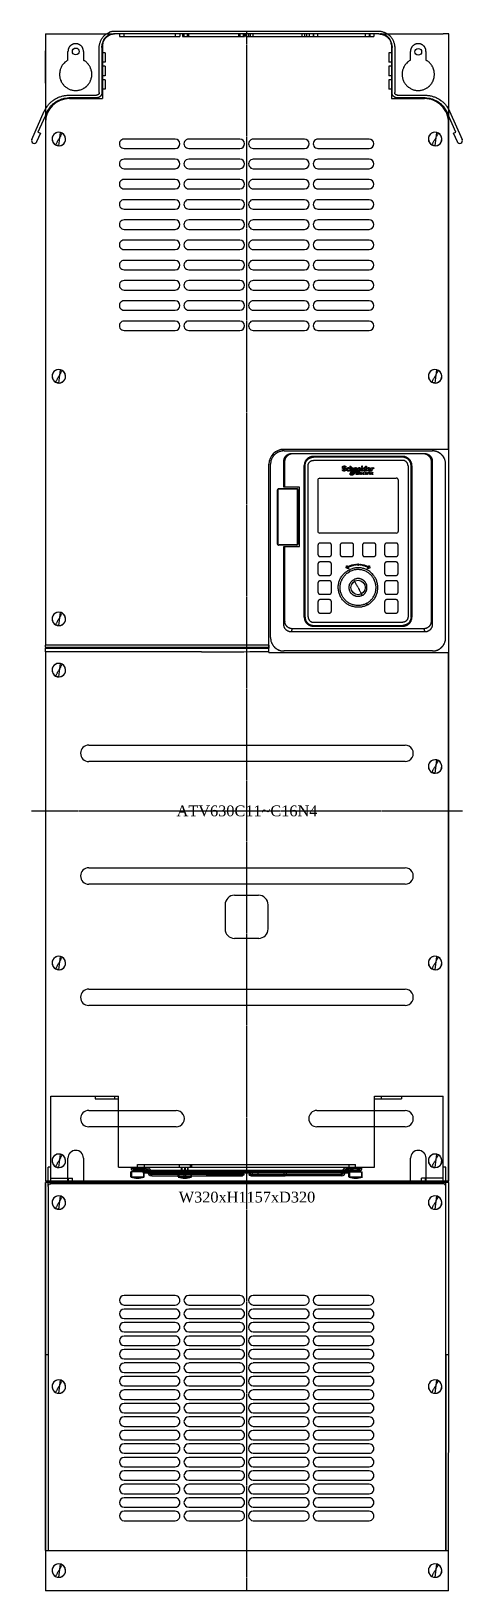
# Model space of a CAD drawing. Extents: x 0 to 320, y 0 to 1157.
import ezdxf

# ---------------------------------------------------------------- set-up
doc = ezdxf.new("R2010")
doc.units = 0
doc.linetypes.add('DASHED', pattern=[0.75, 0.5, -0.25])
doc.layers.add('--8N-THT. FIXING HOLE', color=4, linetype='CONTINUOUS')
doc.layers.add('-15N-THT. THIẾT BỊ ĐÓNG MỞ', color=40, linetype='CONTINUOUS')
doc.styles.add('- 04.0', font='times.ttf', dxfattribs={"height": 4})

# ---------------------------------------------------------------- blocks, each defined once
blk = doc.blocks.new('06 - N - SC VSD ATV630C11~C16N4')
at = {"layer": '--8N-THT. FIXING HOLE'}
for centre in [(-127.2, 563.5), (127.2, 563.2)]:
    blk.add_circle(centre, 2.5, dxfattribs=at)
at = {"layer": '-15N-THT. THIẾT BỊ ĐÓNG MỞ'}
for p, q in [((-149.6, 576.5), (-145.7, 576.5)), ((-145.7, 576.5), (-99.8, 576.5)), ((-131.7, 567.1), (-131.9, 566.8)), ((-131.5, 567.3), (-131.7, 567.1)), ((-131.4, 567.5), (-131.5, 567.3)), ((-131.2, 567.7), (-131.4, 567.5)), ((-131, 567.8), (-131.2, 567.7)), ((-130.8, 568), (-131, 567.8)), ((-130.5, 568.2), (-130.8, 568)), ((-130.3, 568.3), (-130.5, 568.2)), ((-130.1, 568.5), (-130.3, 568.3)), ((-129.8, 568.6), (-130.1, 568.5)), ((-129.6, 568.7), (-129.8, 568.6)), ((-129.3, 568.8), (-129.6, 568.7)), ((-129.1, 568.9), (-129.3, 568.8)), ((-128.8, 569), (-129.1, 568.9)), ((-128.6, 569.1), (-128.8, 569)), ((-128.3, 569.1), (-128.6, 569.1)), ((-128, 569.2), (-128.3, 569.1)), ((-127.8, 569.2), (-128, 569.2)), ((-127.5, 569.2), (-127.8, 569.2)), ((-127.2, 569.2), (-127.5, 569.2)), ((-126.9, 569.2), (-127.2, 569.2)), ((-126.7, 569.2), (-126.9, 569.2)), ((-126.4, 569.2), (-126.7, 569.2)), ((-126.1, 569.1), (-126.4, 569.2)), ((-125.8, 569.1), (-126.1, 569.1)), ((-125.6, 569), (-125.8, 569.1)), ((-125.3, 568.9), (-125.6, 569)), ((-125.1, 568.8), (-125.3, 568.9)), ((-124.8, 568.7), (-125.1, 568.8)), ((-124.6, 568.6), (-124.8, 568.7)), ((-124.3, 568.5), (-124.6, 568.6)), ((-124.1, 568.3), (-124.3, 568.5)), ((-123.9, 568.2), (-124.1, 568.3)), ((-123.7, 568), (-123.9, 568.2)), ((-123.4, 567.8), (-123.7, 568)), ((-123.2, 567.7), (-123.4, 567.8)), ((-123, 567.5), (-123.2, 567.7)), ((-122.9, 567.3), (-123, 567.5)), ((-122.7, 567.1), (-122.9, 567.3)), ((-122.5, 566.8), (-122.7, 567.1)), ((-109.7, 567.6), (-109.6, 568.1)), ((-109.7, 567.6), (-109.6, 568.1)), ((-109.7, 567.1), (-109.7, 567.6)), ((-109.7, 567), (-109.7, 567.6)), ((-109.7, 566.5), (-109.7, 567.1)), ((-109.7, 566.5), (-109.7, 567)), ((-109.6, 568.1), (-109.5, 568.7)), ((-109.6, 568.1), (-109.5, 568.6)), ((-109.5, 568.7), (-109.4, 569.2)), ((-109.5, 568.6), (-109.4, 569.2)), ((-109.4, 569.2), (-109.3, 569.7)), ((-109.4, 569.2), (-109.3, 569.7)), ((-109.3, 569.7), (-109.1, 570.2)), ((-109.3, 569.7), (-109.1, 570.2)), ((-109.2, 569.9), (-109.2, 569.9)), ((-109.1, 570.2), (-108.9, 570.7)), ((-109.1, 570.2), (-108.9, 570.7)), ((-108.9, 570.7), (-108.7, 571.2)), ((-108.9, 570.7), (-108.7, 571.2)), ((-108.7, 571.2), (-108.5, 571.7)), ((-108.7, 571.2), (-108.5, 571.7)), ((-108.5, 571.7), (-108.3, 572.2)), ((-108.5, 571.7), (-108.3, 572.2)), ((-108.3, 572.2), (-108, 572.7)), ((-108.3, 572.2), (-108, 572.7)), ((-108, 572.7), (-107.7, 573.1)), ((-108, 572.7), (-107.7, 573.1)), ((-107.7, 573.1), (-107.4, 573.6)), ((-107.7, 573.1), (-107.4, 573.6)), ((-107.7, 567.5), (-107.6, 568)), ((-107.7, 567.5), (-107.6, 567.8)), ((-107.7, 567.1), (-107.7, 567.5)), ((-107.7, 567.2), (-107.7, 567.5)), ((-107.7, 566.8), (-107.7, 567.2)), ((-107.7, 566.6), (-107.7, 567.1)), ((-107.6, 568.2), (-107.5, 568.5)), ((-107.6, 568), (-107.5, 568.4)), ((-107.6, 567.8), (-107.6, 568.2)), ((-107.5, 568.8), (-107.3, 569.3)), ((-107.5, 568.4), (-107.5, 568.8)), ((-107.5, 568.5), (-107.4, 568.8)), ((-107.4, 573.6), (-107.1, 574)), ((-107.4, 573.6), (-107.1, 574)), ((-107.4, 568.8), (-107.3, 569.2)), ((-107.3, 569.3), (-107.2, 569.7)), ((-107.3, 569.2), (-107.2, 569.5)), ((-107.2, 569.7), (-107.1, 570.1)), ((-107.2, 569.5), (-107.1, 569.8)), ((-107.2, 568.5), (-107.1, 568.5)), ((-107.2, 568.5), (-107.2, 568.5)), ((-107.2, 568.5), (-107.2, 528.5)), ((-107.1, 574), (-106.7, 574.4)), ((-107.1, 574), (-106.7, 574.4)), ((-107.1, 570.1), (-106.9, 570.5)), ((-107.1, 569.8), (-107, 570.1)), ((-107, 570.2), (-106.9, 570.5)), ((-106.9, 570.5), (-107, 570.2)), ((-106.9, 570.5), (-106.7, 570.9)), ((-106.9, 570.5), (-106.8, 570.8)), ((-106.7, 570.8), (-106.9, 570.5)), ((-106.8, 570.8), (-106.7, 571.1)), ((-106.7, 574.4), (-106.4, 574.8)), ((-106.7, 574.4), (-106.4, 574.8)), ((-106.7, 571.1), (-106.6, 571.4)), ((-106.7, 570.9), (-106.5, 571.3)), ((-106.6, 571.1), (-106.7, 570.8)), ((-106.6, 571.4), (-106.5, 571.7)), ((-106.4, 571.4), (-106.6, 571.1)), ((-106.5, 571.7), (-106.4, 572)), ((-106.5, 571.3), (-106.3, 571.7)), ((-106.4, 574.8), (-106, 575.2)), ((-106.4, 574.8), (-106, 575.2)), ((-106.4, 572), (-106.2, 572.3)), ((-106.3, 571.7), (-106.4, 571.4)), ((-106.3, 571.7), (-106.1, 572.1)), ((-106.1, 572), (-106.3, 571.7)), ((-106.2, 572.3), (-106.1, 572.6)), ((-106.1, 572.6), (-105.9, 572.9)), ((-106.1, 572.1), (-105.8, 572.4)), ((-105.9, 572.3), (-106.1, 572)), ((-106, 575.2), (-105.6, 575.5)), ((-106, 575.2), (-105.6, 575.5)), ((-105.9, 572.9), (-105.7, 573.1)), ((-105.7, 572.6), (-105.9, 572.3)), ((-105.8, 572.4), (-105.5, 572.8)), ((-105.7, 573.1), (-105.5, 573.4)), ((-105.5, 572.8), (-105.7, 572.6)), ((-105.6, 575.5), (-105.2, 575.9)), ((-105.6, 575.5), (-105.2, 575.9)), ((-105.5, 573.4), (-105.3, 573.6)), ((-105.5, 572.8), (-105.3, 573.1)), ((-105.3, 573.1), (-105.5, 572.8)), ((-105.3, 573.6), (-105.1, 573.9)), ((-105.3, 573.1), (-105, 573.4)), ((-105, 573.4), (-105.3, 573.1)), ((-105.2, 575.9), (-104.8, 576.2)), ((-105.2, 575.9), (-104.8, 576.2)), ((-105.1, 573.9), (-104.9, 574.1)), ((-105, 573.4), (-104.7, 573.8)), ((-104.8, 573.6), (-105, 573.4)), ((-104.9, 574.1), (-104.7, 574.3)), ((-104.8, 576.2), (-104.3, 576.5)), ((-104.8, 576.2), (-104.3, 576.5)), ((-104.6, 573.8), (-104.8, 573.6)), ((-104.7, 574.3), (-104.4, 574.5)), ((-104.7, 573.8), (-104.3, 574.1)), ((-104.3, 574.1), (-104.6, 573.8)), ((-104.4, 574.5), (-104.2, 574.7)), ((-104.3, 576.5), (-103.9, 576.8)), ((-104.3, 576.5), (-103.9, 576.8)), ((-104.3, 574.1), (-104, 574.3)), ((-104.1, 574.3), (-104.3, 574.1)), ((-104.2, 574.7), (-104, 574.9)), ((-103.8, 574.5), (-104.1, 574.3)), ((-104, 574.9), (-103.7, 575.1)), ((-104, 574.3), (-103.6, 574.6)), ((-103.9, 576.8), (-103.4, 577.1)), ((-103.9, 576.8), (-103.4, 577.1)), ((-103.5, 574.7), (-103.8, 574.5)), ((-103.7, 575.1), (-103.4, 575.3)), ((-103.6, 574.6), (-103.3, 574.9)), ((-103.2, 574.9), (-103.5, 574.7)), ((-103.4, 577.1), (-102.9, 577.3)), ((-103.4, 577.1), (-102.9, 577.3)), ((-103.4, 575.3), (-103.2, 575.5)), ((-103.3, 574.9), (-102.9, 575.1)), ((-103.2, 575.5), (-102.9, 575.6)), ((-102.9, 575.1), (-103.2, 574.9)), ((-102.9, 577.3), (-102.4, 577.5)), ((-102.9, 577.3), (-102.4, 577.5)), ((-102.9, 575.6), (-102.6, 575.7)), ((-102.9, 575.1), (-102.5, 575.3)), ((-102.7, 575.2), (-102.9, 575.1)), ((-102.4, 575.4), (-102.7, 575.2)), ((-102.6, 575.7), (-102.3, 575.9)), ((-102.5, 575.3), (-102.1, 575.5)), ((-102.4, 577.5), (-101.9, 577.7)), ((-102.4, 577.5), (-101.9, 577.7)), ((-102.1, 575.8), (-102.4, 575.7)), ((-102.4, 575.7), (-102.1, 575.5)), ((-102.1, 575.5), (-102.4, 575.4)), ((-102.3, 576.1), (-102, 576.2)), ((-102, 576), (-102.3, 576.1)), ((-102.3, 575.9), (-102, 576)), ((-102.3, 575.7), (-101.9, 575.9)), ((-102.1, 575.5), (-102.3, 575.7)), ((-102.1, 577.9), (-101.5, 578.1)), ((-101.9, 577.7), (-102.1, 577.9)), ((-101.7, 575.9), (-102.1, 575.8)), ((-102, 577.9), (-101.5, 578.1)), ((-101.9, 577.7), (-102, 577.9)), ((-102, 576.2), (-101.7, 576.3)), ((-101.9, 575.9), (-101.5, 576)), ((-101.7, 578), (-101.7, 578)), ((-101.7, 576.3), (-101.4, 576.3)), ((-101.4, 576), (-101.7, 575.9)), ((-101.5, 578.1), (-101, 578.2)), ((-101.5, 578.1), (-101, 578.2)), ((-101.5, 576), (-101.1, 576.1)), ((-101.4, 576.3), (-101.1, 576.4)), ((-101.1, 576.1), (-101.4, 576)), ((-101.1, 576.4), (-100.8, 576.4)), ((-101.1, 576.1), (-100.7, 576.3)), ((-100.8, 576.2), (-101.1, 576.1)), ((-101, 578.2), (-100.5, 578.3)), ((-101, 578.2), (-100.5, 578.3)), ((-100.8, 576.4), (-100.5, 576.5)), ((-100.4, 576.3), (-100.8, 576.2)), ((-100.7, 576.3), (-100.2, 576.3)), ((-100.5, 578.3), (-100, 578.4)), ((-100.5, 578.3), (-99.9, 578.4)), ((-100.5, 576.5), (-100.1, 576.5)), ((-100.1, 576.4), (-100.4, 576.3)), ((-100.2, 576.3), (-99.8, 576.4)), ((-100.1, 576.5), (-99.8, 576.5)), ((-99.8, 576.4), (-100.1, 576.4)), ((-100, 578.4), (-99.4, 578.5)), ((-99.9, 578.4), (-99.4, 578.5)), ((-99.8, 576.4), (-99.3, 576.5)), ((-99.8, 576.5), (-98.5, 576.5)), ((-99.4, 576.4), (-99.8, 576.4)), ((-99.4, 578.5), (-98.9, 578.5)), ((-99.4, 578.5), (-98.9, 578.5)), ((-99.1, 576.5), (-99.4, 576.4)), ((-99.3, 576.5), (-98.9, 576.5)), ((-98.8, 576.5), (-99.1, 576.5)), ((-98.9, 578.5), (-98.4, 578.5)), ((-98.9, 578.5), (-98.3, 578.5)), ((-98.9, 576.5), (-98.5, 576.5)), ((-98.4, 576.5), (-98.8, 576.5)), ((97.8, 576.5), (-98.5, 576.5)), ((-98.4, 578.5), (97.6, 578.5)), ((-94.8, 576.5), (-94.8, 574.5)), ((-91.3, 574.5), (-91.3, 576.5)), ((-91.3, 574.5), (-53.3, 574.5)), ((-53.3, 576.5), (-53.3, 574.5)), ((-49.8, 576.5), (-49.8, 574.5)), ((-47.8, 576.5), (-47.8, 574.5)), ((-46.8, 576.5), (-46.8, 574.5)), ((-44.3, 574.5), (-44.3, 576.5)), ((-43.3, 574.5), (-43.3, 576.5)), ((-43.3, 574.5), (-5.3, 574.5)), ((-6.3, 576.5), (-6.3, 574.5)), ((-5.3, 576.5), (-5.3, 574.5)), ((-2.8, 576.5), (-2.8, 574.5)), ((-1.8, 576.5), (-1.8, 574.5)), ((-0.8, 576.5), (-0.8, 574.5)), ((1.2, 576.5), (1.2, 574.5)), ((2.7, 574.5), (2.7, 576.5)), ((4.7, 574.5), (4.7, 576.5)), ((4.7, 574.5), (42.7, 574.5)), ((40.7, 576.5), (40.7, 574.5)), ((42.7, 576.5), (42.7, 574.5)), ((44.2, 576.5), (44.2, 574.5)), ((46.2, 576.5), (46.2, 574.5)), ((49.2, 576.5), (49.2, 574.5)), ((49.7, 574.5), (49.7, 576.5)), ((52.7, 574.5), (52.7, 576.5)), ((52.7, 574.5), (90.7, 574.5)), ((87.7, 576.5), (87.7, 574.5)), ((90.7, 576.5), (90.7, 574.5)), ((91.2, 576.5), (91.2, 574.5)), ((94.2, 576.5), (94.2, 574.5)), ((97.6, 578.5), (98.2, 578.5)), ((97.6, 578.5), (97.7, 578.5)), ((97.7, 578.5), (98.2, 578.5)), ((97.8, 576.5), (98.2, 576.5)), ((97.8, 576.5), (99.2, 576.5)), ((97.8, 576.5), (98.1, 576.5)), ((98.1, 576.5), (98.4, 576.5)), ((98.2, 578.5), (98.7, 578.5)), ((98.2, 578.5), (98.7, 578.5)), ((98.2, 576.5), (98.7, 576.5)), ((98.4, 576.5), (98.8, 576.4)), ((98.7, 578.5), (99.3, 578.4)), ((98.7, 578.5), (99.3, 578.4)), ((98.7, 576.5), (99.1, 576.4)), ((98.8, 576.4), (99.1, 576.4)), ((99.1, 576.4), (99.6, 576.3)), ((99.1, 576.4), (99.4, 576.4)), ((99.5, 576.5), (99.2, 576.5)), ((99.3, 578.4), (99.8, 578.3)), ((99.3, 578.4), (99.8, 578.3)), ((99.3, 578.4), (99.4, 578.4)), ((99.3, 576.5), (145.7, 576.5)), ((99.4, 576.4), (99.8, 576.3)), ((99.8, 576.5), (99.5, 576.5)), ((99.6, 576.3), (100, 576.3)), ((99.8, 578.3), (100.3, 578.2)), ((99.8, 578.3), (100.3, 578.2)), ((100.1, 576.4), (99.8, 576.5)), ((99.8, 576.3), (100.1, 576.2)), ((100, 576.3), (100.4, 576.1)), ((100.4, 576.4), (100.1, 576.4)), ((100.1, 576.2), (100.4, 576.1)), ((100.3, 578.2), (100.8, 578.1)), ((100.3, 578.2), (100.9, 578.1)), ((100.8, 576.3), (100.4, 576.4)), ((100.4, 576.1), (100.8, 576)), ((100.4, 576.1), (100.8, 576)), ((100.8, 578.1), (101.4, 577.9)), ((101.1, 576.3), (100.8, 576.3)), ((100.8, 576), (101.3, 575.9)), ((100.8, 576), (101.1, 575.9)), ((100.9, 578.1), (101.4, 577.9)), ((101.4, 576.2), (101.1, 576.3)), ((101.1, 575.9), (101.4, 575.8)), ((101.3, 575.9), (101.7, 575.7)), ((101.4, 577.9), (101.9, 577.7)), ((101.4, 577.9), (101.9, 577.7)), ((101.7, 576.1), (101.4, 576.2)), ((101.4, 575.8), (101.7, 575.7)), ((102, 576), (101.7, 576.1)), ((101.7, 575.7), (102.1, 575.5)), ((101.7, 575.7), (102, 575.5)), ((101.9, 577.7), (102.4, 577.5)), ((101.9, 577.7), (102.4, 577.5)), ((102.3, 575.9), (102, 576)), ((102, 575.5), (102.3, 575.4)), ((102.1, 575.5), (102.5, 575.3)), ((102.6, 575.7), (102.3, 575.9)), ((102.3, 575.4), (102.6, 575.2)), ((102.4, 577.5), (102.9, 577.3)), ((102.4, 577.5), (102.9, 577.3)), ((102.5, 575.3), (102.9, 575.1)), ((102.9, 575.6), (102.6, 575.7)), ((102.6, 575.2), (102.9, 575.1)), ((102.9, 577.3), (103.3, 577.1)), ((102.9, 577.3), (103.4, 577.1)), ((103.1, 575.5), (102.9, 575.6)), ((102.9, 575.1), (103.2, 574.9)), ((102.9, 575.1), (103.2, 574.9)), ((103.4, 575.3), (103.1, 575.5)), ((103.2, 574.9), (103.6, 574.6)), ((103.2, 574.9), (103.5, 574.7)), ((103.3, 577.1), (103.8, 576.8)), ((103.4, 577.1), (103.8, 576.8)), ((103.7, 575.1), (103.4, 575.3)), ((103.5, 574.7), (103.7, 574.5)), ((103.6, 574.6), (103.9, 574.3)), ((103.9, 574.9), (103.7, 575.1)), ((103.7, 574.5), (104, 574.3)), ((103.8, 576.8), (104.3, 576.5)), ((103.8, 576.8), (104.3, 576.5)), ((104.2, 574.7), (103.9, 574.9)), ((103.9, 574.3), (104.3, 574.1)), ((104, 574.3), (104.3, 574.1)), ((104.4, 574.5), (104.2, 574.7)), ((104.3, 576.5), (104.7, 576.2)), ((104.3, 576.5), (104.7, 576.2)), ((104.3, 574.1), (104.6, 573.8)), ((104.3, 574.1), (104.5, 573.8)), ((104.7, 574.3), (104.4, 574.5)), ((104.5, 573.8), (104.8, 573.6)), ((104.6, 573.8), (104.9, 573.4)), ((104.7, 576.2), (105.1, 575.9)), ((104.7, 576.2), (105.1, 575.9)), ((104.9, 574.1), (104.7, 574.3)), ((104.8, 573.6), (105, 573.4)), ((105.1, 573.9), (104.9, 574.1)), ((104.9, 573.4), (105.2, 573.1)), ((105, 573.4), (105.2, 573.1)), ((105.1, 575.9), (105.5, 575.5)), ((105.1, 575.9), (105.6, 575.5)), ((105.3, 573.6), (105.1, 573.9)), ((105.2, 573.1), (105.5, 572.8)), ((105.2, 573.1), (105.4, 572.8)), ((105.5, 573.4), (105.3, 573.6)), ((105.4, 572.8), (105.7, 572.6)), ((105.5, 575.5), (105.9, 575.2)), ((105.7, 573.1), (105.5, 573.4)), ((105.5, 572.8), (105.8, 572.4)), ((105.6, 575.5), (106, 575.2)), ((105.9, 572.9), (105.7, 573.1)), ((105.7, 572.6), (105.9, 572.3)), ((105.8, 572.4), (106, 572.1)), ((105.9, 575.2), (106.3, 574.8)), ((106.1, 572.6), (105.9, 572.9)), ((105.9, 572.3), (106, 572)), ((106, 575.2), (106.3, 574.8)), ((106, 572.1), (106.3, 571.7)), ((106, 572), (106.2, 571.7)), ((106.2, 572.3), (106.1, 572.6)), ((106.4, 572), (106.2, 572.3)), ((106.2, 571.7), (106.4, 571.4)), ((106.3, 574.8), (106.7, 574.4)), ((106.3, 574.8), (106.7, 574.4)), ((106.3, 571.7), (106.5, 571.3)), ((106.5, 571.7), (106.4, 572)), ((106.4, 571.4), (106.6, 571.1)), ((106.6, 571.4), (106.5, 571.7)), ((106.5, 571.3), (106.7, 570.9)), ((106.7, 571.1), (106.6, 571.4)), ((106.6, 571.1), (106.7, 570.8)), ((106.7, 574.4), (107, 574)), ((106.7, 574.4), (107, 574)), ((106.8, 570.8), (106.7, 571.1)), ((106.7, 570.9), (106.9, 570.5)), ((106.7, 570.8), (106.8, 570.5)), ((106.9, 570.5), (106.8, 570.8)), ((106.8, 570.5), (107, 570.2)), ((107, 570.2), (106.9, 570.5)), ((106.9, 570.5), (107, 570.1)), ((107, 574), (107.4, 573.5)), ((107, 574), (107.4, 573.6)), ((107, 570.1), (107.2, 569.7)), ((107, 570), (107.1, 569.7)), ((107.1, 569.7), (107.2, 569.4)), ((107.2, 569.7), (107.3, 569.3)), ((107.2, 569.4), (107.3, 569.1)), ((107.2, 568.5), (107.2, 528.5)), ((107.3, 569.3), (107.4, 568.8)), ((107.3, 569.1), (107.4, 568.7)), ((107.4, 573.6), (107.7, 573.1)), ((107.4, 573.5), (107.7, 573.1)), ((107.4, 568.8), (107.5, 568.4)), ((107.4, 568.7), (107.5, 568.4)), ((107.5, 568.4), (107.6, 568)), ((107.5, 568.4), (107.5, 568.1)), ((107.5, 568.1), (107.6, 567.8)), ((107.6, 568), (107.6, 567.5)), ((107.6, 567.8), (107.6, 567.5)), ((107.6, 567.5), (107.7, 567.1)), ((107.6, 567.5), (107.6, 567.1)), ((107.6, 567.1), (107.7, 566.8)), ((107.7, 573.1), (108, 572.6)), ((107.7, 573.1), (108, 572.7)), ((107.7, 567.1), (107.7, 566.6)), ((108, 572.7), (108.2, 572.2)), ((108, 572.6), (108.2, 572.2)), ((108.2, 572.2), (108.5, 571.7)), ((108.2, 572.2), (108.5, 571.7)), ((108.5, 571.7), (108.7, 571.2)), ((108.5, 571.7), (108.7, 571.2)), ((108.7, 571.2), (108.9, 570.7)), ((108.7, 571.2), (108.9, 570.7)), ((108.9, 570.7), (109.1, 570.2)), ((108.9, 570.7), (109.1, 570.2)), ((109.1, 570.2), (109.2, 569.7)), ((109.1, 570.2), (109.2, 569.7)), ((109.2, 569.7), (109.4, 569.1)), ((109.2, 569.7), (109.4, 569.2)), ((109.4, 569.2), (109.5, 568.6)), ((109.4, 569.1), (109.5, 568.6)), ((109.5, 568.6), (109.6, 568.1)), ((109.5, 568.6), (109.6, 568.1)), ((109.5, 568.2), (109.5, 568.2)), ((109.6, 568.1), (109.6, 567.6)), ((109.6, 568.1), (109.6, 567.6)), ((109.6, 567.6), (109.7, 567)), ((109.6, 567.6), (109.7, 567)), ((109.7, 567), (109.7, 566.5)), ((109.7, 567), (109.7, 566.5)), ((122.6, 567.1), (122.5, 566.8)), ((122.8, 567.3), (122.6, 567.1)), ((123, 567.5), (122.8, 567.3)), ((123.2, 567.7), (123, 567.5)), ((123.4, 567.8), (123.2, 567.7)), ((123.6, 568), (123.4, 567.8)), ((123.8, 568.2), (123.6, 568)), ((124.1, 568.3), (123.8, 568.2)), ((124.3, 568.5), (124.1, 568.3)), ((124.5, 568.6), (124.3, 568.5)), ((124.8, 568.7), (124.5, 568.6)), ((125, 568.8), (124.8, 568.7)), ((125.3, 568.9), (125, 568.8)), ((125.5, 569), (125.3, 568.9)), ((125.8, 569.1), (125.5, 569)), ((126.1, 569.1), (125.8, 569.1)), ((126.3, 569.2), (126.1, 569.1)), ((126.6, 569.2), (126.3, 569.2)), ((126.9, 569.2), (126.6, 569.2)), ((127.2, 569.2), (126.9, 569.2)), ((127.4, 569.2), (127.2, 569.2)), ((127.7, 569.2), (127.4, 569.2)), ((128, 569.2), (127.7, 569.2)), ((128.3, 569.1), (128, 569.2)), ((128.5, 569.1), (128.3, 569.1)), ((128.8, 569), (128.5, 569.1)), ((129, 568.9), (128.8, 569)), ((129.3, 568.8), (129, 568.9)), ((129.6, 568.7), (129.3, 568.8)), ((129.8, 568.6), (129.6, 568.7)), ((130, 568.5), (129.8, 568.6)), ((130.3, 568.3), (130, 568.5)), ((130.5, 568.2), (130.3, 568.3)), ((130.7, 568), (130.5, 568.2)), ((130.9, 567.8), (130.7, 568)), ((131.1, 567.7), (130.9, 567.8)), ((131.3, 567.5), (131.1, 567.7)), ((131.5, 567.3), (131.3, 567.5)), ((131.7, 567.1), (131.5, 567.3)), ((131.8, 566.8), (131.7, 567.1)), ((149.8, 576.5), (145.7, 576.5)), ((149.8, -274.5), (149.8, 576.5)), ((-149.7, 556.5), (-149.7, 510.5)), ((-134.9, 555.7), (-135.3, 555.4)), ((-134.4, 556.1), (-134.9, 555.7)), ((-133.9, 556.4), (-134.4, 556.1)), ((-133.5, 556.7), (-133.9, 556.4)), ((-133, 557), (-133.5, 556.7)), ((-132.9, 563.8), (-133, 563.5)), ((-133, 557), (-133, 563.5)), ((-133, 563.5), (-133, 563.5)), ((-133, 557), (-133, 557)), ((-132.8, 564.9), (-132.9, 564.6)), ((-132.9, 564.6), (-132.9, 564.3)), ((-132.9, 564.3), (-132.9, 564)), ((-132.9, 564), (-132.9, 563.8)), ((-132.7, 565.1), (-132.8, 564.9)), ((-132.6, 565.4), (-132.7, 565.1)), ((-132.5, 565.6), (-132.6, 565.4)), ((-132.4, 565.9), (-132.5, 565.6)), ((-132.3, 566.1), (-132.4, 565.9)), ((-132.2, 566.4), (-132.3, 566.1)), ((-132, 566.6), (-132.2, 566.4)), ((-131.9, 566.8), (-132, 566.6)), ((-122.4, 566.6), (-122.5, 566.8)), ((-122.2, 566.4), (-122.4, 566.6)), ((-122.1, 566.1), (-122.2, 566.4)), ((-122, 565.9), (-122.1, 566.1)), ((-121.9, 565.6), (-122, 565.9)), ((-121.8, 565.4), (-121.9, 565.6)), ((-121.7, 565.1), (-121.8, 565.4)), ((-121.6, 564.9), (-121.7, 565.1)), ((-121.6, 564.6), (-121.6, 564.9)), ((-121.5, 564.3), (-121.6, 564.6)), ((-121.5, 564), (-121.5, 564.3)), ((-121.5, 563.8), (-121.5, 564)), ((-121.5, 563.5), (-121.5, 563.8)), ((-121.5, 563.5), (-121.5, 563.5)), ((-121.5, 563.5), (-121.5, 557)), ((-121.1, 556.8), (-121.5, 557)), ((-121.5, 557), (-121.5, 557)), ((-120.8, 556.6), (-121.1, 556.8)), ((-120.4, 556.4), (-120.8, 556.6)), ((-120.1, 556.2), (-120.4, 556.4)), ((-119.8, 555.9), (-120.1, 556.2)), ((-119.5, 555.7), (-119.8, 555.9)), ((-119.2, 555.4), (-119.5, 555.7)), ((-118.9, 555.2), (-119.2, 555.4)), ((-109.7, 533), (-109.7, 566.5)), ((-107.7, 566.5), (-107.7, 566.8)), ((-107.7, 566.6), (-107.7, 533.2)), ((-105.2, 562.5), (-107.2, 562.5)), ((-105.2, 555.5), (-107.2, 555.5)), ((-105.2, 562.5), (-105.2, 555.5)), ((107.2, 562.5), (105.2, 562.5)), ((105.2, 562.5), (105.2, 555.5)), ((105.2, 562.5), (105.2, 562.5)), ((107.2, 555.5), (105.2, 555.5)), ((105.2, 555.5), (105.2, 555.5)), ((107.7, 566.8), (107.7, 566.5)), ((107.7, 533), (107.7, 566.6)), ((109.7, 566.5), (109.7, 533)), ((109.7, 566.5), (109.7, 566.5)), ((119.5, 555.7), (119.1, 555.4)), ((120, 556.1), (119.5, 555.7)), ((120.4, 556.4), (120, 556.1)), ((120.9, 556.7), (120.4, 556.4)), ((121.4, 557), (120.9, 556.7)), ((121.5, 564.3), (121.4, 564)), ((121.4, 564), (121.4, 563.8)), ((121.4, 563.8), (121.4, 563.5)), ((121.4, 563.5), (121.4, 563.5)), ((121.4, 557), (121.4, 563.5)), ((121.4, 557), (121.4, 557)), ((121.6, 564.9), (121.5, 564.6)), ((121.5, 564.6), (121.5, 564.3)), ((121.7, 565.4), (121.6, 565.1)), ((121.6, 565.1), (121.6, 564.9)), ((121.8, 565.6), (121.7, 565.4)), ((121.9, 565.9), (121.8, 565.6)), ((122.1, 566.1), (121.9, 565.9)), ((122.2, 566.4), (122.1, 566.1)), ((122.3, 566.6), (122.2, 566.4)), ((122.5, 566.8), (122.3, 566.6)), ((132, 566.6), (131.8, 566.8)), ((132.1, 566.4), (132, 566.6)), ((132.3, 566.1), (132.1, 566.4)), ((132.4, 565.9), (132.3, 566.1)), ((132.5, 565.6), (132.4, 565.9)), ((132.6, 565.4), (132.5, 565.6)), ((132.7, 565.1), (132.6, 565.4)), ((132.8, 564.9), (132.7, 565.1)), ((132.8, 564.6), (132.8, 564.9)), ((132.9, 564.3), (132.8, 564.6)), ((132.9, 564), (132.9, 564.3)), ((132.9, 563.8), (132.9, 564)), ((132.9, 563.5), (132.9, 563.8)), ((132.9, 563.5), (132.9, 563.5)), ((132.9, 563.5), (132.9, 557)), ((133.3, 556.8), (132.9, 557)), ((132.9, 557), (132.9, 557)), ((133.6, 556.6), (133.3, 556.8)), ((133.9, 556.4), (133.6, 556.6)), ((134.2, 556.2), (133.9, 556.4)), ((134.6, 555.9), (134.2, 556.2)), ((134.9, 555.7), (134.6, 555.9)), ((135.2, 555.4), (134.9, 555.7)), ((135.5, 555.2), (135.2, 555.4)), ((-139.1, 547.8), (-139.2, 547.2)), ((-139.2, 547.2), (-139.2, 546.6)), ((-139.2, 546.6), (-139.2, 546)), ((-139.2, 546), (-139.2, 545.4)), ((-139.2, 545.4), (-139.1, 544.9)), ((-139, 548.9), (-139.1, 548.3)), ((-139.1, 548.3), (-139.1, 547.8)), ((-139.1, 544.9), (-139, 544.3)), ((-138.8, 549.5), (-139, 548.9)), ((-139, 544.3), (-138.9, 543.7)), ((-138.7, 550), (-138.8, 549.5)), ((-138.5, 550.6), (-138.7, 550)), ((-138.3, 551.1), (-138.5, 550.6)), ((-138, 551.6), (-138.3, 551.1)), ((-137.8, 552.2), (-138, 551.6)), ((-137.5, 552.7), (-137.8, 552.2)), ((-137.2, 553.2), (-137.5, 552.7)), ((-136.9, 553.6), (-137.2, 553.2)), ((-136.5, 554.1), (-136.9, 553.6)), ((-136.1, 554.5), (-136.5, 554.1)), ((-135.7, 554.9), (-136.1, 554.5)), ((-135.3, 555.4), (-135.7, 554.9)), ((-118.6, 554.9), (-118.9, 555.2)), ((-118.4, 554.6), (-118.6, 554.9)), ((-118.1, 554.3), (-118.4, 554.6)), ((-117.8, 554), (-118.1, 554.3)), ((-117.6, 553.7), (-117.8, 554)), ((-117.4, 553.4), (-117.6, 553.7)), ((-117.1, 553), (-117.4, 553.4)), ((-116.9, 552.7), (-117.1, 553)), ((-116.7, 552.4), (-116.9, 552.7)), ((-116.5, 552), (-116.7, 552.4)), ((-116.4, 551.7), (-116.5, 552)), ((-116.2, 551.3), (-116.4, 551.7)), ((-116.1, 550.9), (-116.2, 551.3)), ((-115.9, 550.6), (-116.1, 550.9)), ((-115.8, 550.2), (-115.9, 550.6)), ((-115.7, 549.8), (-115.8, 550.2)), ((-115.6, 549.4), (-115.7, 549.8)), ((-115.5, 549.1), (-115.6, 549.4)), ((-115.6, 543.6), (-115.5, 543.9)), ((-115.4, 548.7), (-115.5, 549.1)), ((-115.5, 543.9), (-115.4, 544.3)), ((-115.3, 548.3), (-115.4, 548.7)), ((-115.4, 544.3), (-115.3, 544.7)), ((-115.3, 547.9), (-115.3, 548.3)), ((-115.2, 547.5), (-115.3, 547.9)), ((-115.3, 545.1), (-115.2, 545.5)), ((-115.3, 544.7), (-115.3, 545.1)), ((-115.2, 547.1), (-115.2, 547.5)), ((-115.2, 546.7), (-115.2, 547.1)), ((-115.2, 546.3), (-115.2, 546.7)), ((-115.2, 545.9), (-115.2, 546.3)), ((-115.2, 545.5), (-115.2, 545.9)), ((-105.2, 552.5), (-107.2, 552.5)), ((-105.2, 545.5), (-107.2, 545.5)), ((-105.2, 552.5), (-105.2, 545.5)), ((105.2, 552.5), (105.2, 552.5)), ((107.2, 552.5), (105.2, 552.5)), ((105.2, 552.5), (105.2, 545.5)), ((105.2, 545.5), (105.2, 545.5)), ((107.2, 545.5), (105.2, 545.5)), ((115.3, 548.3), (115.2, 547.8)), ((115.2, 547.8), (115.2, 547.2)), ((115.2, 547.2), (115.2, 546.6)), ((115.2, 546.6), (115.2, 546)), ((115.2, 546), (115.2, 545.4)), ((115.2, 545.4), (115.3, 544.9)), ((115.4, 548.9), (115.3, 548.3)), ((115.3, 544.9), (115.4, 544.3)), ((115.5, 549.5), (115.4, 548.9)), ((115.4, 544.3), (115.5, 543.7)), ((115.7, 550), (115.5, 549.5)), ((115.9, 550.6), (115.7, 550)), ((116.1, 551.1), (115.9, 550.6)), ((116.3, 551.6), (116.1, 551.1)), ((116.6, 552.2), (116.3, 551.6)), ((116.9, 552.7), (116.6, 552.2)), ((117.2, 553.2), (116.9, 552.7)), ((117.5, 553.6), (117.2, 553.2)), ((117.9, 554.1), (117.5, 553.6)), ((118.2, 554.5), (117.9, 554.1)), ((118.6, 554.9), (118.2, 554.5)), ((119.1, 555.4), (118.6, 554.9)), ((135.7, 554.9), (135.5, 555.2)), ((136, 554.6), (135.7, 554.9)), ((136.3, 554.3), (136, 554.6)), ((136.5, 554), (136.3, 554.3)), ((136.8, 553.7), (136.5, 554)), ((137, 553.4), (136.8, 553.7)), ((137.2, 553), (137, 553.4)), ((137.4, 552.7), (137.2, 553)), ((137.6, 552.4), (137.4, 552.7)), ((137.8, 552), (137.6, 552.4)), ((138, 551.7), (137.8, 552)), ((138.2, 551.3), (138, 551.7)), ((138.3, 550.9), (138.2, 551.3)), ((138.5, 550.6), (138.3, 550.9)), ((138.6, 550.2), (138.5, 550.6)), ((138.7, 549.8), (138.6, 550.2)), ((138.8, 549.4), (138.7, 549.8)), ((138.9, 549.1), (138.8, 549.4)), ((138.8, 543.6), (138.9, 543.9)), ((139, 548.7), (138.9, 549.1)), ((138.9, 543.9), (139, 544.3)), ((139, 548.3), (139, 548.7)), ((139.1, 547.9), (139, 548.3)), ((139, 544.7), (139.1, 545.1)), ((139, 544.3), (139, 544.7)), ((139.1, 547.5), (139.1, 547.9)), ((139.2, 547.1), (139.1, 547.5)), ((139.1, 545.5), (139.2, 545.9)), ((139.1, 545.1), (139.1, 545.5)), ((139.2, 546.7), (139.2, 547.1)), ((139.2, 546.3), (139.2, 546.7)), ((139.2, 545.9), (139.2, 546.3)), ((-138.9, 543.7), (-138.7, 543.2)), ((-138.7, 543.2), (-138.6, 542.6)), ((-138.6, 542.6), (-138.4, 542.1)), ((-138.4, 542.1), (-138.1, 541.5)), ((-138.1, 541.5), (-137.9, 541)), ((-137.9, 541), (-137.6, 540.5)), ((-137.6, 540.5), (-137.3, 540)), ((-137.3, 540), (-137, 539.5)), ((-137, 539.5), (-136.6, 539.1)), ((-136.6, 539.1), (-136.2, 538.6)), ((-136.2, 538.6), (-135.9, 538.2)), ((-135.9, 538.2), (-135.4, 537.8)), ((-135.4, 537.8), (-135, 537.4)), ((-135, 537.4), (-134.6, 537)), ((-134.6, 537), (-134.1, 536.7)), ((-134.1, 536.7), (-133.6, 536.4)), ((-133.6, 536.4), (-133.1, 536.1)), ((-133.1, 536.1), (-132.6, 535.8)), ((-132.6, 535.8), (-132.1, 535.5)), ((-132.1, 535.5), (-131.5, 535.3)), ((-131.5, 535.3), (-131, 535.1)), ((-131, 535.1), (-130.4, 534.9)), ((-130.4, 534.9), (-129.9, 534.8)), ((-129.9, 534.8), (-129.3, 534.7)), ((-129.3, 534.7), (-128.7, 534.6)), ((-128.7, 534.6), (-128.2, 534.5)), ((-128.2, 534.5), (-127.6, 534.5)), ((-127.6, 534.5), (-127, 534.5)), ((-127, 534.5), (-126.4, 534.5)), ((-126.4, 534.5), (-125.9, 534.6)), ((-125.9, 534.6), (-125.3, 534.7)), ((-125.3, 534.7), (-124.7, 534.8)), ((-124.7, 534.8), (-124.1, 534.9)), ((-124.1, 534.9), (-123.6, 535.1)), ((-123.6, 535.1), (-123, 535.2)), ((-123, 535.2), (-122.5, 535.5)), ((-122.5, 535.5), (-122, 535.7)), ((-122, 535.7), (-121.5, 536)), ((-121.5, 536), (-121.1, 536.2)), ((-121.1, 536.2), (-120.8, 536.4)), ((-120.8, 536.4), (-120.4, 536.6)), ((-120.4, 536.6), (-120.1, 536.8)), ((-120.1, 536.8), (-119.8, 537.1)), ((-119.8, 537.1), (-119.5, 537.3)), ((-119.5, 537.3), (-119.2, 537.6)), ((-119.2, 537.6), (-118.9, 537.8)), ((-118.9, 537.8), (-118.6, 538.1)), ((-118.6, 538.1), (-118.4, 538.4)), ((-118.4, 538.4), (-118.1, 538.7)), ((-118.1, 538.7), (-117.8, 539)), ((-117.8, 539), (-117.6, 539.3)), ((-117.6, 539.3), (-117.4, 539.6)), ((-117.4, 539.6), (-117.1, 540)), ((-117.1, 540), (-116.9, 540.3)), ((-116.9, 540.3), (-116.7, 540.6)), ((-116.7, 540.6), (-116.5, 541)), ((-116.5, 541), (-116.4, 541.3)), ((-116.4, 541.3), (-116.2, 541.7)), ((-116.2, 541.7), (-116.1, 542.1)), ((-116.1, 542.1), (-115.9, 542.4)), ((-115.9, 542.4), (-115.8, 542.8)), ((-115.8, 542.8), (-115.7, 543.2)), ((-115.7, 543.2), (-115.6, 543.6)), ((-109.8, 532.3), (-109.9, 532.2)), ((-109.8, 532.3), (-109.9, 532.2)), ((-109.9, 532.2), (-109.9, 532.1)), ((-109.7, 532.7), (-109.8, 532.6)), ((-109.8, 532.6), (-109.8, 532.5)), ((-109.7, 532.6), (-109.8, 532.6)), ((-109.8, 532.6), (-109.8, 532.5)), ((-109.8, 532.5), (-109.8, 532.4)), ((-109.8, 532.5), (-109.8, 532.4)), ((-109.8, 532.4), (-109.8, 532.3)), ((-109.8, 532.4), (-109.8, 532.3)), ((-109.7, 533), (-109.7, 532.9)), ((-109.7, 533), (-109.7, 532.9)), ((-109.7, 533), (-109.7, 533)), ((-109.7, 532.9), (-109.7, 532.8)), ((-109.7, 532.9), (-109.7, 532.8)), ((-109.7, 532.8), (-109.7, 532.7)), ((-109.7, 532.8), (-109.7, 532.7)), ((-109.7, 532.7), (-109.7, 532.7)), ((-109.7, 532.7), (-109.7, 532.6)), ((-107.8, 532.3), (-107.9, 532.1)), ((-107.7, 532.6), (-107.8, 532.4)), ((-107.7, 532.5), (-107.8, 532.3)), ((-107.8, 532.4), (-107.8, 532.3)), ((-107.8, 532.3), (-107.8, 532.1)), ((-107.7, 533.2), (-107.7, 533)), ((-107.7, 533.2), (-107.7, 533)), ((-107.7, 533), (-107.7, 532.8)), ((-107.7, 533), (-107.7, 532.8)), ((-107.7, 532.8), (-107.7, 532.6)), ((-107.7, 532.8), (-107.7, 532.6)), ((-107.7, 532.6), (-107.7, 532.5)), ((-105.2, 542.5), (-107.2, 542.5)), ((-105.2, 535.5), (-107.2, 535.5)), ((-105.2, 542.5), (-105.2, 535.5)), ((107.2, 542.5), (105.2, 542.5)), ((105.2, 542.5), (105.2, 535.5)), ((105.2, 542.5), (105.2, 542.5)), ((105.2, 535.5), (105.2, 535.5)), ((107.2, 535.5), (105.2, 535.5)), ((107.7, 532.8), (107.7, 533)), ((107.7, 532.6), (107.7, 532.8)), ((107.7, 532.5), (107.7, 532.6)), ((107.7, 532.3), (107.7, 532.5)), ((107.8, 532.1), (107.7, 532.3)), ((109.7, 532.9), (109.7, 533)), ((109.7, 532.9), (109.7, 533)), ((109.7, 532.8), (109.7, 532.9)), ((109.7, 532.8), (109.7, 532.9)), ((109.7, 532.7), (109.7, 532.8)), ((109.7, 532.7), (109.7, 532.8)), ((109.7, 532.6), (109.7, 532.7)), ((109.7, 532.6), (109.7, 532.7)), ((109.7, 532.5), (109.7, 532.6)), ((109.7, 532.5), (109.7, 532.6)), ((109.7, 532.6), (109.7, 532.6)), ((109.8, 532.4), (109.7, 532.5)), ((109.7, 532.5), (109.7, 532.5)), ((109.8, 532.4), (109.7, 532.5)), ((109.7, 532.4), (109.7, 532.4)), ((109.8, 532.3), (109.8, 532.4)), ((109.8, 532.3), (109.8, 532.4)), ((109.8, 532.2), (109.8, 532.3)), ((109.8, 532.2), (109.8, 532.3)), ((115.5, 543.7), (115.6, 543.2)), ((115.6, 543.2), (115.8, 542.6)), ((115.8, 542.6), (116, 542.1)), ((116, 542.1), (116.2, 541.5)), ((116.2, 541.5), (116.5, 541)), ((116.5, 541), (116.8, 540.5)), ((116.8, 540.5), (117.1, 540)), ((117.1, 540), (117.4, 539.5)), ((117.4, 539.5), (117.8, 539.1)), ((117.8, 539.1), (118.1, 538.6)), ((118.1, 538.6), (118.5, 538.2)), ((118.5, 538.2), (118.9, 537.8)), ((118.9, 537.8), (119.4, 537.4)), ((119.4, 537.4), (119.8, 537)), ((119.8, 537), (120.3, 536.7)), ((120.3, 536.7), (120.8, 536.4)), ((120.8, 536.4), (121.3, 536.1)), ((121.3, 536.1), (121.8, 535.8)), ((121.8, 535.8), (122.3, 535.5)), ((122.3, 535.5), (122.8, 535.3)), ((122.8, 535.3), (123.4, 535.1)), ((123.4, 535.1), (123.9, 534.9)), ((123.9, 534.9), (124.5, 534.8)), ((124.5, 534.8), (125.1, 534.7)), ((125.1, 534.7), (125.6, 534.6)), ((125.6, 534.6), (126.2, 534.5)), ((126.2, 534.5), (126.8, 534.5)), ((126.8, 534.5), (127.4, 534.5)), ((127.4, 534.5), (127.9, 534.5)), ((127.9, 534.5), (128.5, 534.6)), ((128.5, 534.6), (129.1, 534.7)), ((129.1, 534.7), (129.7, 534.8)), ((129.7, 534.8), (130.2, 534.9)), ((130.2, 534.9), (130.8, 535.1)), ((130.8, 535.1), (131.3, 535.2)), ((131.3, 535.2), (131.9, 535.5)), ((131.9, 535.5), (132.4, 535.7)), ((132.4, 535.7), (132.9, 536)), ((132.9, 536), (133.3, 536.2)), ((133.3, 536.2), (133.6, 536.4)), ((133.6, 536.4), (133.9, 536.6)), ((133.9, 536.6), (134.2, 536.8)), ((134.2, 536.8), (134.6, 537.1)), ((134.6, 537.1), (134.9, 537.3)), ((134.9, 537.3), (135.2, 537.6)), ((135.2, 537.6), (135.5, 537.8)), ((135.5, 537.8), (135.7, 538.1)), ((135.7, 538.1), (136, 538.4)), ((136, 538.4), (136.3, 538.7)), ((136.3, 538.7), (136.5, 539)), ((136.5, 539), (136.8, 539.3)), ((136.8, 539.3), (137, 539.6)), ((137, 539.6), (137.2, 540)), ((137.2, 540), (137.4, 540.3)), ((137.4, 540.3), (137.6, 540.6)), ((137.6, 540.6), (137.8, 541)), ((137.8, 541), (138, 541.3)), ((138, 541.3), (138.2, 541.7)), ((138.2, 541.7), (138.3, 542.1)), ((138.3, 542.1), (138.5, 542.4)), ((138.5, 542.4), (138.6, 542.8)), ((138.6, 542.8), (138.7, 543.2)), ((138.7, 543.2), (138.8, 543.6)), ((-149.9, 520.3), (-149.6, 520.9)), ((-149.6, 520.9), (-149.3, 521.5)), ((-149.3, 521.5), (-148.9, 522)), ((-148.9, 522), (-148.5, 522.6)), ((-148.5, 522.6), (-148.1, 523.1)), ((-148.1, 523.1), (-147.7, 523.6)), ((-147.7, 523.6), (-147.3, 524.1)), ((-147.6, 520.4), (-147.2, 520.9)), ((-147.3, 524.1), (-146.9, 524.6)), ((-147.2, 520.9), (-146.9, 521.4)), ((-146.9, 524.6), (-146.4, 525.1)), ((-146.9, 521.4), (-146.5, 521.9)), ((-146.5, 521.9), (-146.2, 522.4)), ((-146.4, 525.1), (-146, 525.5)), ((-146.2, 522.4), (-145.8, 522.8)), ((-146, 525.5), (-145.5, 526)), ((-145.8, 522.8), (-145.4, 523.3)), ((-145.5, 526), (-145, 526.4)), ((-145.4, 523.3), (-145, 523.7)), ((-145, 526.4), (-144.5, 526.8)), ((-145, 523.7), (-144.6, 524.1)), ((-144.6, 524.1), (-144.1, 524.5)), ((-144.5, 526.8), (-143.9, 527.2)), ((-144.1, 524.5), (-143.7, 524.9)), ((-143.9, 527.2), (-143.4, 527.6)), ((-143.7, 524.9), (-143.2, 525.2)), ((-143.4, 527.6), (-142.8, 528)), ((-143.2, 525.2), (-142.8, 525.6)), ((-142.8, 528), (-142.3, 528.3)), ((-142.8, 525.6), (-142.3, 525.9)), ((-142.3, 528.3), (-141.7, 528.6)), ((-142.3, 525.9), (-141.8, 526.3)), ((-141.8, 526.3), (-141.3, 526.6)), ((-141.7, 528.6), (-141.1, 528.9)), ((-141.3, 526.6), (-140.8, 526.9)), ((-141.1, 528.9), (-140.5, 529.2)), ((-140.8, 526.9), (-140.2, 527.1)), ((-140.5, 529.2), (-139.9, 529.5)), ((-140.2, 527.1), (-139.7, 527.4)), ((-139.9, 529.5), (-139.3, 529.7)), ((-139.7, 527.4), (-139.1, 527.6)), ((-139.3, 529.7), (-138.7, 529.9)), ((-139.1, 527.6), (-138.6, 527.8)), ((-138.7, 529.9), (-138.1, 530.1)), ((-138.6, 527.8), (-138, 528)), ((-138.1, 530.1), (-137.4, 530.3)), ((-138, 528), (-137.5, 528.2)), ((-137.5, 528.2), (-136.9, 528.4)), ((-137.4, 530.3), (-136.8, 530.5)), ((-136.9, 528.4), (-136.3, 528.5)), ((-136.8, 530.5), (-136.1, 530.6)), ((-136.3, 528.5), (-135.8, 528.7)), ((-136.1, 530.6), (-135.5, 530.7)), ((-135.8, 528.7), (-135.2, 528.8)), ((-135.5, 530.7), (-134.8, 530.8)), ((-135.2, 528.8), (-134.6, 528.8)), ((-134.8, 530.8), (-134.2, 530.9)), ((-134.6, 528.8), (-134, 528.9)), ((-134.2, 530.9), (-133.5, 531)), ((-134, 528.9), (-133.4, 529)), ((-133.5, 531), (-132.9, 531)), ((-133.4, 529), (-132.8, 529)), ((-132.9, 531), (-132.2, 531)), ((-132.8, 529), (-132.2, 529)), ((-132.2, 531), (-111.7, 531)), ((-111.9, 529), (-132.2, 529)), ((-131.7, 528.5), (-107.2, 528.5)), ((-111.7, 529), (-111.9, 529)), ((-111.9, 529), (-111.7, 529)), ((-111.6, 531), (-111.7, 531)), ((-111.6, 531), (-111.7, 531)), ((-111.7, 531), (-111.7, 531)), ((-111.5, 529), (-111.7, 529)), ((-111.5, 529), (-111.7, 529)), ((-111.5, 531), (-111.6, 531)), ((-111.5, 531), (-111.6, 531)), ((-111.4, 531), (-111.5, 531)), ((-111.4, 531), (-111.5, 531)), ((-111.3, 529), (-111.5, 529)), ((-111.3, 529), (-111.5, 529)), ((-111.3, 531), (-111.4, 531)), ((-111.4, 531), (-111.4, 531)), ((-111.3, 531), (-111.4, 531)), ((-111.2, 531.1), (-111.3, 531)), ((-111.2, 531.1), (-111.3, 531)), ((-111.3, 531), (-111.3, 531)), ((-111.1, 529.1), (-111.3, 529)), ((-111.2, 529), (-111.3, 529)), ((-111.1, 531.1), (-111.2, 531.1)), ((-111.1, 531.1), (-111.2, 531.1)), ((-111, 529.1), (-111.2, 529)), ((-111, 531.1), (-111.1, 531.1)), ((-111, 531.1), (-111.1, 531.1)), ((-111, 529.1), (-111.1, 529.1)), ((-110.9, 531.2), (-111, 531.1)), ((-110.9, 531.2), (-111, 531.1)), ((-110.8, 529.2), (-111, 529.1)), ((-110.8, 529.1), (-111, 529.1)), ((-110.8, 531.2), (-110.9, 531.2)), ((-110.8, 531.2), (-110.9, 531.2)), ((-110.7, 531.3), (-110.8, 531.2)), ((-110.7, 531.3), (-110.8, 531.2)), ((-110.8, 531.2), (-110.8, 531.2)), ((-110.8, 531.2), (-110.8, 531.2)), ((-110.6, 529.2), (-110.8, 529.2)), ((-110.6, 529.1), (-110.8, 529.1)), ((-110.6, 531.3), (-110.7, 531.3)), ((-110.6, 531.3), (-110.7, 531.3)), ((-110.5, 531.4), (-110.6, 531.3)), ((-110.5, 531.4), (-110.6, 531.3)), ((-110.6, 531.3), (-110.6, 531.3)), ((-110.4, 529.3), (-110.6, 529.2)), ((-110.5, 529.2), (-110.6, 529.1)), ((-110.4, 531.5), (-110.5, 531.4)), ((-110.4, 531.5), (-110.5, 531.4)), ((-110.5, 531.4), (-110.5, 531.4)), ((-110.5, 531.4), (-110.5, 531.4)), ((-110.3, 529.3), (-110.5, 529.2)), ((-110.3, 531.6), (-110.4, 531.5)), ((-110.3, 531.6), (-110.4, 531.5)), ((-110.2, 529.3), (-110.4, 529.3)), ((-110.2, 531.7), (-110.3, 531.6)), ((-110.2, 531.7), (-110.3, 531.6)), ((-110.3, 531.6), (-110.3, 531.6)), ((-110.3, 531.6), (-110.3, 531.6)), ((-110.1, 529.3), (-110.3, 529.3)), ((-110.1, 531.8), (-110.2, 531.7)), ((-110.1, 531.8), (-110.2, 531.7)), ((-110.1, 529.4), (-110.2, 529.3)), ((-110, 531.9), (-110.1, 531.8)), ((-110, 531.9), (-110.1, 531.8)), ((-110.1, 531.8), (-110.1, 531.8)), ((-110.1, 531.8), (-110.1, 531.8)), ((-109.9, 529.5), (-110.1, 529.4)), ((-110, 529.4), (-110.1, 529.3)), ((-109.9, 532.1), (-110, 532)), ((-109.9, 532.1), (-110, 532)), ((-110, 532), (-110, 531.9)), ((-110, 532), (-110, 531.9)), ((-110, 531.9), (-110, 531.9)), ((-109.8, 529.5), (-110, 529.4)), ((-109.9, 532.2), (-109.9, 532.1)), ((-109.9, 532.1), (-109.9, 532.1)), ((-109.9, 532.1), (-109.9, 532.1)), ((-109.7, 529.6), (-109.9, 529.5)), ((-109.7, 529.6), (-109.8, 529.5)), ((-109.6, 529.7), (-109.7, 529.6)), ((-109.5, 529.7), (-109.7, 529.6)), ((-109.4, 529.8), (-109.6, 529.7)), ((-109.4, 529.8), (-109.5, 529.7)), ((-109.3, 529.9), (-109.4, 529.8)), ((-109.2, 529.9), (-109.4, 529.8)), ((-109.1, 530), (-109.3, 529.9)), ((-109.1, 530), (-109.2, 529.9)), ((-109, 530.2), (-109.1, 530)), ((-108.9, 530.1), (-109.1, 530)), ((-108.9, 530.3), (-109, 530.2)), ((-108.7, 530.4), (-108.9, 530.3)), ((-108.8, 530.2), (-108.9, 530.1)), ((-108.7, 530.4), (-108.8, 530.2)), ((-108.6, 530.6), (-108.7, 530.4)), ((-108.6, 530.5), (-108.7, 530.4)), ((-108.5, 530.7), (-108.6, 530.6)), ((-108.5, 530.6), (-108.6, 530.5)), ((-108.4, 530.9), (-108.5, 530.7)), ((-108.4, 530.8), (-108.5, 530.6)), ((-108.3, 531), (-108.4, 530.9)), ((-108.3, 530.9), (-108.4, 530.8)), ((-108.2, 531.2), (-108.3, 531)), ((-108.2, 531.1), (-108.3, 530.9)), ((-108.1, 531.4), (-108.2, 531.2)), ((-108.1, 531.3), (-108.2, 531.1)), ((-108, 531.5), (-108.1, 531.4)), ((-108, 531.4), (-108.1, 531.3)), ((-107.9, 531.9), (-108, 531.7)), ((-107.9, 531.8), (-108, 531.6)), ((-108, 531.7), (-108, 531.5)), ((-108, 531.6), (-108, 531.4)), ((-107.9, 532.1), (-107.9, 531.9)), ((-107.8, 531.9), (-107.9, 531.8)), ((-107.8, 532.1), (-107.8, 531.9)), ((107.2, 528.5), (131.7, 528.5)), ((107.8, 531.9), (107.8, 532.1)), ((107.9, 531.8), (107.8, 531.9)), ((107.9, 531.6), (107.9, 531.8)), ((108, 531.4), (107.9, 531.6)), ((108.1, 531.3), (108, 531.4)), ((108.1, 531.1), (108.1, 531.3)), ((108.2, 530.9), (108.1, 531.1)), ((108.3, 530.8), (108.2, 530.9)), ((108.4, 530.6), (108.3, 530.8)), ((108.5, 530.5), (108.4, 530.6)), ((108.6, 530.4), (108.5, 530.5)), ((108.8, 530.2), (108.6, 530.4)), ((108.9, 530.1), (108.8, 530.2)), ((109, 530), (108.9, 530.1)), ((109.2, 529.9), (109, 530)), ((109.3, 529.8), (109.2, 529.9)), ((109.5, 529.7), (109.3, 529.8)), ((109.6, 529.6), (109.5, 529.7)), ((109.8, 529.5), (109.6, 529.6)), ((109.9, 532.1), (109.8, 532.2)), ((109.9, 532.1), (109.8, 532.2)), ((109.9, 529.4), (109.8, 529.5)), ((109.9, 532), (109.9, 532.1)), ((109.9, 532), (109.9, 532.1)), ((109.9, 532.1), (109.9, 532.1)), ((110, 531.9), (109.9, 532)), ((109.9, 532), (109.9, 532)), ((110, 531.9), (109.9, 532)), ((110.1, 529.3), (109.9, 529.4)), ((110, 531.8), (110, 531.9)), ((110, 531.8), (110, 531.9)), ((110.1, 531.7), (110, 531.8)), ((110.1, 531.8), (110, 531.8)), ((110.2, 531.7), (110.1, 531.8)), ((110.2, 531.7), (110.1, 531.7)), ((110.3, 529.3), (110.1, 529.3)), ((110.2, 531.6), (110.2, 531.7)), ((110.2, 531.6), (110.2, 531.7)), ((110.3, 531.5), (110.2, 531.6)), ((110.3, 531.6), (110.2, 531.6)), ((110.3, 531.5), (110.3, 531.6)), ((110.4, 531.4), (110.3, 531.5)), ((110.3, 531.5), (110.3, 531.5)), ((110.4, 531.4), (110.3, 531.5)), ((110.4, 529.2), (110.3, 529.3)), ((110.5, 531.4), (110.4, 531.4)), ((110.5, 531.4), (110.4, 531.4)), ((110.6, 529.1), (110.4, 529.2)), ((110.6, 531.3), (110.5, 531.4)), ((110.6, 531.3), (110.5, 531.4)), ((110.7, 531.2), (110.6, 531.3)), ((110.6, 531.3), (110.6, 531.3)), ((110.7, 531.2), (110.6, 531.3)), ((110.6, 531.3), (110.6, 531.3)), ((110.8, 529.1), (110.6, 529.1)), ((110.8, 531.2), (110.7, 531.2)), ((110.8, 531.2), (110.7, 531.2)), ((110.9, 531.2), (110.8, 531.2)), ((110.9, 531.2), (110.8, 531.2)), ((110.9, 529.1), (110.8, 529.1)), ((110.9, 531.1), (110.9, 531.2)), ((111, 531.1), (110.9, 531.2)), ((111, 531.1), (110.9, 531.1)), ((111.1, 529), (110.9, 529.1)), ((111.1, 531.1), (111, 531.1)), ((111.1, 531.1), (111, 531.1)), ((111, 531.1), (111, 531.1)), ((111.2, 531), (111.1, 531.1)), ((111.2, 531), (111.1, 531.1)), ((111.1, 531.1), (111.1, 531.1)), ((111.3, 529), (111.1, 529)), ((111.3, 531), (111.2, 531)), ((111.3, 531), (111.2, 531)), ((111.4, 531), (111.3, 531)), ((111.4, 531), (111.3, 531)), ((111.5, 529), (111.3, 529)), ((111.5, 531), (111.4, 531)), ((111.5, 531), (111.4, 531)), ((111.6, 531), (111.5, 531)), ((111.6, 531), (111.5, 531)), ((111.7, 529), (111.5, 529)), ((111.6, 531), (132.3, 531)), ((111.6, 531), (111.6, 531)), ((111.7, 531), (111.6, 531)), ((132.2, 529), (111.7, 529)), ((132.2, 531), (132.8, 531)), ((132.2, 529), (132.8, 529)), ((132.3, 531), (132.9, 531)), ((132.8, 531), (133.5, 531)), ((132.8, 529), (133.4, 529)), ((132.9, 531), (133.6, 531)), ((133.4, 529), (134, 528.9)), ((133.5, 531), (134.1, 530.9)), ((133.6, 531), (134.2, 530.9)), ((134, 528.9), (134.5, 528.8)), ((134.1, 530.9), (134.8, 530.8)), ((134.2, 530.9), (134.9, 530.8)), ((134.5, 528.8), (135.1, 528.8)), ((134.8, 530.8), (135.5, 530.7)), ((134.9, 530.8), (135.5, 530.7)), ((135.1, 528.8), (135.7, 528.7)), ((135.5, 530.7), (136.2, 530.6)), ((135.5, 530.7), (136.1, 530.6)), ((135.7, 528.7), (136.3, 528.5)), ((136.1, 530.6), (136.7, 530.5)), ((136.2, 530.6), (136.8, 530.5)), ((136.3, 528.5), (136.9, 528.4)), ((136.7, 530.5), (137.4, 530.3)), ((136.8, 530.5), (137.4, 530.3)), ((136.9, 528.4), (137.4, 528.2)), ((137.4, 530.3), (138.1, 530.1)), ((137.4, 530.3), (138, 530.1)), ((137.4, 528.2), (138, 528)), ((138, 530.1), (138.6, 529.9)), ((138, 528), (138.6, 527.8)), ((138.1, 530.1), (138.7, 529.9)), ((138.6, 529.9), (139.3, 529.7)), ((138.6, 527.8), (139.1, 527.6)), ((138.7, 529.9), (139.3, 529.7)), ((139.1, 527.6), (139.6, 527.4)), ((139.3, 529.7), (139.9, 529.5)), ((139.3, 529.7), (139.9, 529.5)), ((139.6, 527.4), (140.2, 527.1)), ((139.9, 529.5), (140.5, 529.2)), ((139.9, 529.5), (140.5, 529.2)), ((140.2, 527.1), (140.7, 526.9)), ((140.5, 529.2), (141.1, 528.9)), ((140.5, 529.2), (141.1, 528.9)), ((140.7, 526.9), (141.2, 526.6)), ((141.1, 528.9), (141.7, 528.6)), ((141.1, 528.9), (141.7, 528.6)), ((141.2, 526.6), (141.7, 526.3)), ((141.7, 528.6), (142.3, 528.3)), ((141.7, 528.6), (142.2, 528.3)), ((141.7, 526.3), (142.2, 525.9)), ((142.2, 528.3), (142.8, 528)), ((142.2, 525.9), (142.7, 525.6)), ((142.3, 528.3), (142.8, 528)), ((142.7, 525.6), (143.2, 525.2)), ((142.8, 528), (143.4, 527.6)), ((142.8, 528), (143.3, 527.6)), ((143.2, 525.2), (143.7, 524.9)), ((143.3, 527.6), (143.9, 527.2)), ((143.4, 527.6), (143.9, 527.2)), ((143.7, 524.9), (144.1, 524.5)), ((143.9, 527.2), (144.4, 526.9)), ((143.9, 527.2), (144.4, 526.8)), ((144.1, 524.5), (144.5, 524.1)), ((144.4, 526.9), (144.9, 526.4)), ((144.4, 526.8), (144.9, 526.4)), ((144.5, 524.1), (145, 523.7)), ((144.9, 526.4), (145.4, 526)), ((144.9, 526.4), (145.4, 526)), ((145, 523.7), (145.4, 523.2)), ((145.4, 526), (145.9, 525.6)), ((145.4, 526), (145.9, 525.5)), ((145.4, 523.2), (145.8, 522.8)), ((145.8, 522.8), (146.1, 522.4)), ((145.9, 525.6), (146.4, 525.1)), ((145.9, 525.5), (146.4, 525.1)), ((146.1, 522.4), (146.5, 521.9)), ((146.4, 525.1), (146.8, 524.7)), ((146.4, 525.1), (146.8, 524.6)), ((146.5, 521.9), (146.9, 521.4)), ((146.8, 524.7), (147.3, 524.2)), ((146.8, 524.6), (147.3, 524.1)), ((146.9, 521.4), (147.2, 520.9)), ((147.2, 520.9), (147.5, 520.4)), ((147.3, 524.2), (147.7, 523.7)), ((147.3, 524.1), (147.7, 523.6)), ((147.7, 523.7), (148.1, 523.2)), ((147.7, 523.6), (148.1, 523.1)), ((148.1, 523.2), (148.5, 522.6)), ((148.1, 523.1), (148.5, 522.6)), ((148.5, 522.6), (148.8, 522.1)), ((148.5, 522.6), (148.9, 522)), ((148.8, 522.1), (149.2, 521.5)), ((148.9, 522), (149.2, 521.5)), ((149.2, 521.5), (149.5, 521)), ((149.2, 521.5), (149.6, 520.9)), ((149.5, 521), (149.8, 520.4)), ((149.6, 520.9), (149.9, 520.3)), ((-159.8, 498.1), (-150.5, 519.1)), ((-148.7, 518.3), (-155.2, 503.7)), ((-150.5, 519.1), (-150.2, 519.7)), ((-150.2, 519.7), (-149.9, 520.3)), ((-149.7, 510.5), (-149.7, 123)), ((-148.7, 518.3), (-148.4, 518.9)), ((-148.4, 518.9), (-148.1, 519.4)), ((-148.1, 519.4), (-147.9, 519.9)), ((-147.9, 519.9), (-147.6, 520.4)), ((147.5, 520.4), (147.8, 519.9)), ((147.8, 519.9), (148.1, 519.4)), ((148.1, 519.4), (148.4, 518.9)), ((148.4, 518.9), (148.6, 518.3)), ((155.1, 503.7), (148.6, 518.3)), ((149.7, 268.3), (149.7, 510.5)), ((149.8, 520.4), (150.1, 519.8)), ((149.9, 520.3), (150.2, 519.7)), ((150.1, 519.8), (150.4, 519.2)), ((150.2, 519.7), (150.4, 519.1)), ((150.4, 519.2), (159.8, 498.1)), ((-159.8, 498.1), (-159.8, 498.1)), ((-153.3, 502.9), (-156.2, 496.5)), ((-155.2, 503.7), (-153.3, 502.9)), ((-155.2, 503.7), (-155.2, 503.7)), ((-153.3, 502.9), (-153.3, 502.9)), ((-144.6, 499.5), (-144.7, 499)), ((-144.7, 499), (-144.7, 498.6)), ((-144.7, 498.6), (-144.7, 498.2)), ((-144.7, 498.2), (-144.7, 497.8)), ((-144.7, 497.8), (-144.6, 497.4)), ((-144.5, 499.9), (-144.6, 499.5)), ((-144.4, 500.3), (-144.5, 499.9)), ((-144.2, 500.6), (-144.4, 500.3)), ((-144, 501), (-144.2, 500.6)), ((-143.8, 501.4), (-144, 501)), ((-143.5, 501.7), (-143.8, 501.4)), ((-143.3, 502), (-143.5, 501.7)), ((-142.9, 502.3), (-143.3, 502)), ((-142.6, 502.6), (-142.9, 502.3)), ((-142.3, 502.8), (-142.6, 502.6)), ((-141.9, 503), (-142.3, 502.8)), ((-141.5, 503.2), (-141.9, 503)), ((-141.1, 503.3), (-141.5, 503.2)), ((-140.6, 503.4), (-140.6, 503.4)), ((-140.4, 497.3), (-140.1, 497.7)), ((-140.1, 497.7), (-139.9, 498.1)), ((-139.9, 498.1), (-139.7, 498.5)), ((-139.7, 493.5), (-138.4, 503.3)), ((-139.5, 498.9), (-139.7, 498.5)), ((-139.3, 499.3), (-139.5, 498.9)), ((-139.2, 503.5), (-139.3, 503.5)), ((-139, 499.7), (-139.3, 499.3)), ((-138.8, 500.1), (-139, 499.7)), ((-138.6, 500.5), (-138.8, 500.1)), ((-138.4, 500.9), (-138.6, 500.5)), ((-138.2, 501.3), (-138.4, 500.9)), ((-137.9, 501.7), (-138.2, 501.3)), ((-137.7, 502.1), (-137.9, 501.7)), ((-137.5, 502.5), (-137.7, 502.1)), ((-137.3, 502.9), (-137.5, 502.5)), ((-137.3, 502.9), (-137.3, 502.9)), ((-137.3, 502.9), (-137.3, 502.9)), ((-137.3, 502.9), (-137.3, 502.9)), ((-137.3, 502.9), (-137.3, 502.9)), ((-137.3, 502.9), (-137.3, 502.9)), ((-137.3, 502.9), (-137.3, 502.9)), ((-91.3, 498.5), (-91.3, 498.5)), ((-53.3, 498.5), (-91.3, 498.5)), ((-53.3, 498.5), (-53.3, 498.5)), ((-43.3, 498.5), (-43.3, 498.5)), ((-5.3, 498.5), (-43.3, 498.5)), ((-5.3, 498.5), (-5.3, 498.5)), ((4.7, 498.5), (4.7, 498.5)), ((42.7, 498.5), (4.7, 498.5)), ((42.7, 498.5), (42.7, 498.5)), ((52.7, 498.5), (52.7, 498.5)), ((90.7, 498.5), (52.7, 498.5)), ((90.7, 498.5), (90.7, 498.5)), ((134.8, 499.5), (134.7, 499)), ((134.7, 499), (134.7, 498.6)), ((134.7, 498.6), (134.7, 498.2)), ((134.7, 498.2), (134.7, 497.8)), ((134.7, 497.8), (134.8, 497.4)), ((134.9, 499.9), (134.8, 499.5)), ((135, 500.3), (134.9, 499.9)), ((135.1, 500.6), (135, 500.3)), ((135.3, 501), (135.1, 500.6)), ((135.6, 501.4), (135.3, 501)), ((135.8, 501.7), (135.6, 501.4)), ((136.1, 502), (135.8, 501.7)), ((136.4, 502.3), (136.1, 502)), ((136.8, 502.6), (136.4, 502.3)), ((137.1, 502.8), (136.8, 502.6)), ((137.5, 503), (137.1, 502.8)), ((137.9, 503.2), (137.5, 503)), ((138.3, 503.3), (137.9, 503.2)), ((138.8, 503.4), (138.8, 503.4)), ((139, 497.3), (139.2, 497.7)), ((139.2, 497.7), (139.4, 498.1)), ((139.4, 498.1), (139.7, 498.5)), ((139.7, 493.5), (141, 503.3)), ((139.9, 498.9), (139.7, 498.5)), ((140.1, 499.3), (139.9, 498.9)), ((140.2, 503.5), (140.1, 503.5)), ((140.3, 499.7), (140.1, 499.3)), ((140.5, 500.1), (140.3, 499.7)), ((140.8, 500.5), (140.5, 500.1)), ((141, 500.9), (140.8, 500.5)), ((141.2, 501.3), (141, 500.9)), ((141.4, 501.7), (141.2, 501.3)), ((141.6, 502.1), (141.4, 501.7)), ((141.8, 502.5), (141.6, 502.1)), ((142.1, 502.9), (141.8, 502.5)), ((142.1, 502.9), (142.1, 502.9)), ((142.1, 502.9), (142.1, 502.9)), ((142.1, 502.9), (142.1, 502.9)), ((142.1, 502.9), (142.1, 502.9)), ((142.1, 502.9), (142.1, 502.9)), ((142.1, 502.9), (142.1, 502.9)), ((153.3, 502.9), (155.1, 503.7)), ((156.2, 496.5), (153.3, 502.9)), ((153.3, 502.9), (153.3, 502.9)), ((155.1, 503.7), (155.1, 503.7)), ((159.8, 498.1), (159.8, 498.1)), ((-156.2, 496.5), (-156.2, 496.5)), ((-144.6, 497.4), (-144.5, 497)), ((-144.5, 497), (-144.3, 496.6)), ((-144.3, 496.6), (-144.1, 496.2)), ((-144.1, 496.2), (-143.9, 495.8)), ((-143.9, 495.8), (-143.7, 495.5)), ((-143.7, 495.5), (-143.4, 495.2)), ((-143.4, 495.2), (-143.1, 494.9)), ((-143.1, 494.9), (-142.8, 494.6)), ((-142.8, 494.6), (-142.5, 494.3)), ((-142.5, 494.3), (-142.1, 494.1)), ((-142.1, 494.1), (-141.9, 494.5)), ((-142.1, 494.1), (-142.1, 494.1)), ((-142.1, 494.1), (-142.1, 494.1)), ((-142.1, 494.1), (-142.1, 494.1)), ((-142.1, 494.1), (-142.1, 494.1)), ((-142.1, 494.1), (-142.1, 494.1)), ((-141.9, 494), (-142.1, 494.1)), ((-141.9, 494.5), (-141.7, 494.9)), ((-141.7, 493.9), (-141.9, 494)), ((-141.7, 494.9), (-141.5, 495.3)), ((-141.4, 493.8), (-141.7, 493.9)), ((-141.5, 495.3), (-141.2, 495.7)), ((-141.2, 493.7), (-141.4, 493.8)), ((-141.2, 495.7), (-141, 496.1)), ((-141, 493.7), (-141.2, 493.7)), ((-141, 496.1), (-140.8, 496.5)), ((-140.7, 493.6), (-141, 493.7)), ((-140.8, 496.5), (-140.6, 496.9)), ((-140.5, 493.6), (-140.7, 493.6)), ((-140.6, 496.9), (-140.4, 497.3)), ((-140.2, 493.5), (-140.5, 493.6)), ((-140.2, 493.5), (-140.2, 493.5)), ((-138.8, 493.6), (-138.8, 493.6)), ((-91.3, 491.5), (-91.3, 491.5)), ((-91.3, 491.5), (-53.3, 491.5)), ((-53.3, 491.5), (-53.3, 491.5)), ((-43.3, 491.5), (-43.3, 491.5)), ((-43.3, 491.5), (-5.3, 491.5)), ((-5.3, 491.5), (-5.3, 491.5)), ((4.7, 491.5), (4.7, 491.5)), ((4.7, 491.5), (42.7, 491.5)), ((42.7, 491.5), (42.7, 491.5)), ((52.7, 491.5), (52.7, 491.5)), ((52.7, 491.5), (90.7, 491.5)), ((90.7, 491.5), (90.7, 491.5)), ((134.8, 497.4), (134.9, 497)), ((134.9, 497), (135.1, 496.6)), ((135.1, 496.6), (135.2, 496.2)), ((135.2, 496.2), (135.4, 495.8)), ((135.4, 495.8), (135.7, 495.5)), ((135.7, 495.5), (136, 495.2)), ((136, 495.2), (136.2, 494.9)), ((136.2, 494.9), (136.6, 494.6)), ((136.6, 494.6), (136.9, 494.3)), ((136.9, 494.3), (137.3, 494.1)), ((137.3, 494.1), (137.5, 494.5)), ((137.3, 494.1), (137.3, 494.1)), ((137.3, 494.1), (137.3, 494.1)), ((137.3, 494.1), (137.3, 494.1)), ((137.3, 494.1), (137.3, 494.1)), ((137.3, 494.1), (137.3, 494.1)), ((137.5, 494), (137.3, 494.1)), ((137.5, 494.5), (137.7, 494.9)), ((137.7, 493.9), (137.5, 494)), ((137.7, 494.9), (137.9, 495.3)), ((137.9, 493.8), (137.7, 493.9)), ((137.9, 495.3), (138.1, 495.7)), ((138.2, 493.7), (137.9, 493.8)), ((138.1, 495.7), (138.3, 496.1)), ((138.4, 493.7), (138.2, 493.7)), ((138.3, 496.1), (138.6, 496.5)), ((138.6, 493.6), (138.4, 493.7)), ((138.6, 496.5), (138.8, 496.9)), ((138.9, 493.6), (138.6, 493.6)), ((138.8, 496.9), (139, 497.3)), ((139.1, 493.5), (138.9, 493.6)), ((139.2, 493.5), (139.2, 493.5)), ((140.6, 493.6), (140.6, 493.6)), ((156.2, 496.5), (156.2, 496.5)), ((-91.3, 483.5), (-91.3, 483.5)), ((-53.3, 483.5), (-91.3, 483.5)), ((-91.3, 476.5), (-91.3, 476.5)), ((-91.3, 476.5), (-53.3, 476.5)), ((-53.3, 483.5), (-53.3, 483.5)), ((-53.3, 476.5), (-53.3, 476.5)), ((-43.3, 483.5), (-43.3, 483.5)), ((-5.3, 483.5), (-43.3, 483.5)), ((-43.3, 476.5), (-43.3, 476.5)), ((-43.3, 476.5), (-5.3, 476.5)), ((-5.3, 483.5), (-5.3, 483.5)), ((-5.3, 476.5), (-5.3, 476.5)), ((4.7, 483.5), (4.7, 483.5)), ((42.7, 483.5), (4.7, 483.5)), ((4.7, 476.5), (4.7, 476.5)), ((4.7, 476.5), (42.7, 476.5)), ((42.7, 483.5), (42.7, 483.5)), ((42.7, 476.5), (42.7, 476.5)), ((52.7, 483.5), (52.7, 483.5)), ((90.7, 483.5), (52.7, 483.5)), ((52.7, 476.5), (52.7, 476.5)), ((52.7, 476.5), (90.7, 476.5)), ((90.7, 483.5), (90.7, 483.5)), ((90.7, 476.5), (90.7, 476.5)), ((-91.3, 468.5), (-91.3, 468.5)), ((-53.3, 468.5), (-91.3, 468.5)), ((-53.3, 468.5), (-53.3, 468.5)), ((-43.3, 468.5), (-43.3, 468.5)), ((-5.3, 468.5), (-43.3, 468.5)), ((-5.3, 468.5), (-5.3, 468.5)), ((4.7, 468.5), (4.7, 468.5)), ((42.7, 468.5), (4.7, 468.5)), ((42.7, 468.5), (42.7, 468.5)), ((52.7, 468.5), (52.7, 468.5)), ((90.7, 468.5), (52.7, 468.5)), ((90.7, 468.5), (90.7, 468.5)), ((-91.3, 461.5), (-91.3, 461.5)), ((-91.3, 461.5), (-53.3, 461.5)), ((-91.3, 453.5), (-91.3, 453.5)), ((-53.3, 453.5), (-91.3, 453.5)), ((-53.3, 461.5), (-53.3, 461.5)), ((-53.3, 453.5), (-53.3, 453.5)), ((-43.3, 461.5), (-43.3, 461.5)), ((-43.3, 461.5), (-5.3, 461.5)), ((-43.3, 453.5), (-43.3, 453.5)), ((-5.3, 453.5), (-43.3, 453.5)), ((-5.3, 461.5), (-5.3, 461.5)), ((-5.3, 453.5), (-5.3, 453.5)), ((4.7, 461.5), (4.7, 461.5)), ((4.7, 461.5), (42.7, 461.5)), ((4.7, 453.5), (4.7, 453.5)), ((42.7, 453.5), (4.7, 453.5)), ((42.7, 461.5), (42.7, 461.5)), ((42.7, 453.5), (42.7, 453.5)), ((52.7, 461.5), (52.7, 461.5)), ((52.7, 461.5), (90.7, 461.5)), ((52.7, 453.5), (52.7, 453.5)), ((90.7, 453.5), (52.7, 453.5)), ((90.7, 461.5), (90.7, 461.5)), ((90.7, 453.5), (90.7, 453.5)), ((-91.3, 446.5), (-91.3, 446.5)), ((-91.3, 446.5), (-53.3, 446.5)), ((-53.3, 446.5), (-53.3, 446.5)), ((-43.3, 446.5), (-43.3, 446.5)), ((-43.3, 446.5), (-5.3, 446.5)), ((-5.3, 446.5), (-5.3, 446.5)), ((4.7, 446.5), (4.7, 446.5)), ((4.7, 446.5), (42.7, 446.5)), ((42.7, 446.5), (42.7, 446.5)), ((52.7, 446.5), (52.7, 446.5)), ((52.7, 446.5), (90.7, 446.5)), ((90.7, 446.5), (90.7, 446.5)), ((-91.3, 438.5), (-91.3, 438.5)), ((-53.3, 438.5), (-91.3, 438.5)), ((-91.3, 431.5), (-91.3, 431.5)), ((-91.3, 431.5), (-53.3, 431.5)), ((-53.3, 438.5), (-53.3, 438.5)), ((-53.3, 431.5), (-53.3, 431.5)), ((-43.3, 438.5), (-43.3, 438.5)), ((-5.3, 438.5), (-43.3, 438.5)), ((-43.3, 431.5), (-43.3, 431.5)), ((-43.3, 431.5), (-5.3, 431.5)), ((-5.3, 438.5), (-5.3, 438.5)), ((-5.3, 431.5), (-5.3, 431.5)), ((4.7, 438.5), (4.7, 438.5)), ((42.7, 438.5), (4.7, 438.5)), ((4.7, 431.5), (4.7, 431.5)), ((4.7, 431.5), (42.7, 431.5)), ((42.7, 438.5), (42.7, 438.5)), ((42.7, 431.5), (42.7, 431.5)), ((52.7, 438.5), (52.7, 438.5)), ((90.7, 438.5), (52.7, 438.5)), ((52.7, 431.5), (52.7, 431.5)), ((52.7, 431.5), (90.7, 431.5)), ((90.7, 438.5), (90.7, 438.5)), ((90.7, 431.5), (90.7, 431.5)), ((-91.3, 423.5), (-91.3, 423.5)), ((-53.3, 423.5), (-91.3, 423.5)), ((-53.3, 423.5), (-53.3, 423.5)), ((-43.3, 423.5), (-43.3, 423.5)), ((-5.3, 423.5), (-43.3, 423.5)), ((-5.3, 423.5), (-5.3, 423.5)), ((4.7, 423.5), (4.7, 423.5)), ((42.7, 423.5), (4.7, 423.5)), ((42.7, 423.5), (42.7, 423.5)), ((52.7, 423.5), (52.7, 423.5)), ((90.7, 423.5), (52.7, 423.5)), ((90.7, 423.5), (90.7, 423.5)), ((-91.3, 416.5), (-91.3, 416.5)), ((-91.3, 416.5), (-53.3, 416.5)), ((-91.3, 408.5), (-91.3, 408.5)), ((-53.3, 408.5), (-91.3, 408.5)), ((-53.3, 416.5), (-53.3, 416.5)), ((-53.3, 408.5), (-53.3, 408.5)), ((-43.3, 416.5), (-43.3, 416.5)), ((-43.3, 416.5), (-5.3, 416.5)), ((-43.3, 408.5), (-43.3, 408.5)), ((-5.3, 408.5), (-43.3, 408.5)), ((-5.3, 416.5), (-5.3, 416.5)), ((-5.3, 408.5), (-5.3, 408.5)), ((4.7, 416.5), (4.7, 416.5)), ((4.7, 416.5), (42.7, 416.5)), ((4.7, 408.5), (4.7, 408.5)), ((42.7, 408.5), (4.7, 408.5)), ((42.7, 416.5), (42.7, 416.5)), ((42.7, 408.5), (42.7, 408.5)), ((52.7, 416.5), (52.7, 416.5)), ((52.7, 416.5), (90.7, 416.5)), ((52.7, 408.5), (52.7, 408.5)), ((90.7, 408.5), (52.7, 408.5)), ((90.7, 416.5), (90.7, 416.5)), ((90.7, 408.5), (90.7, 408.5)), ((-91.3, 401.5), (-91.3, 401.5)), ((-91.3, 401.5), (-53.3, 401.5)), ((-91.3, 393.5), (-91.3, 393.5)), ((-53.3, 393.5), (-91.3, 393.5)), ((-53.3, 401.5), (-53.3, 401.5)), ((-53.3, 393.5), (-53.3, 393.5)), ((-43.3, 401.5), (-43.3, 401.5)), ((-43.3, 401.5), (-5.3, 401.5)), ((-43.3, 393.5), (-43.3, 393.5)), ((-5.3, 393.5), (-43.3, 393.5)), ((-5.3, 401.5), (-5.3, 401.5)), ((-5.3, 393.5), (-5.3, 393.5)), ((4.7, 401.5), (4.7, 401.5)), ((4.7, 401.5), (42.7, 401.5)), ((4.7, 393.5), (4.7, 393.5)), ((42.7, 393.5), (4.7, 393.5)), ((42.7, 401.5), (42.7, 401.5)), ((42.7, 393.5), (42.7, 393.5)), ((52.7, 401.5), (52.7, 401.5)), ((52.7, 401.5), (90.7, 401.5)), ((52.7, 393.5), (52.7, 393.5)), ((90.7, 393.5), (52.7, 393.5)), ((90.7, 401.5), (90.7, 401.5)), ((90.7, 393.5), (90.7, 393.5)), ((-91.3, 386.5), (-91.3, 386.5)), ((-91.3, 386.5), (-53.3, 386.5)), ((-53.3, 386.5), (-53.3, 386.5)), ((-43.3, 386.5), (-43.3, 386.5)), ((-43.3, 386.5), (-5.3, 386.5)), ((-5.3, 386.5), (-5.3, 386.5)), ((4.7, 386.5), (4.7, 386.5)), ((4.7, 386.5), (42.7, 386.5)), ((42.7, 386.5), (42.7, 386.5)), ((52.7, 386.5), (52.7, 386.5)), ((52.7, 386.5), (90.7, 386.5)), ((90.7, 386.5), (90.7, 386.5)), ((-91.3, 378.5), (-91.3, 378.5)), ((-53.3, 378.5), (-91.3, 378.5)), ((-91.3, 371.5), (-91.3, 371.5)), ((-91.3, 371.5), (-53.3, 371.5)), ((-53.3, 378.5), (-53.3, 378.5)), ((-53.3, 371.5), (-53.3, 371.5)), ((-43.3, 378.5), (-43.3, 378.5)), ((-5.3, 378.5), (-43.3, 378.5)), ((-43.3, 371.5), (-43.3, 371.5)), ((-43.3, 371.5), (-5.3, 371.5)), ((-5.3, 378.5), (-5.3, 378.5)), ((-5.3, 371.5), (-5.3, 371.5)), ((4.7, 378.5), (4.7, 378.5)), ((42.7, 378.5), (4.7, 378.5)), ((4.7, 371.5), (4.7, 371.5)), ((4.7, 371.5), (42.7, 371.5)), ((42.7, 378.5), (42.7, 378.5)), ((42.7, 371.5), (42.7, 371.5)), ((52.7, 378.5), (52.7, 378.5)), ((90.7, 378.5), (52.7, 378.5)), ((52.7, 371.5), (52.7, 371.5)), ((52.7, 371.5), (90.7, 371.5)), ((90.7, 378.5), (90.7, 378.5)), ((90.7, 371.5), (90.7, 371.5)), ((-91.3, 363.5), (-91.3, 363.5)), ((-53.3, 363.5), (-91.3, 363.5)), ((-53.3, 363.5), (-53.3, 363.5)), ((-43.3, 363.5), (-43.3, 363.5)), ((-5.3, 363.5), (-43.3, 363.5)), ((-5.3, 363.5), (-5.3, 363.5)), ((4.7, 363.5), (4.7, 363.5)), ((42.7, 363.5), (4.7, 363.5)), ((42.7, 363.5), (42.7, 363.5)), ((52.7, 363.5), (52.7, 363.5)), ((90.7, 363.5), (52.7, 363.5)), ((90.7, 363.5), (90.7, 363.5)), ((-91.3, 356.5), (-91.3, 356.5)), ((-91.3, 356.5), (-53.3, 356.5)), ((-53.3, 356.5), (-53.3, 356.5)), ((-43.3, 356.5), (-43.3, 356.5)), ((-43.3, 356.5), (-5.3, 356.5)), ((-5.3, 356.5), (-5.3, 356.5)), ((4.7, 356.5), (4.7, 356.5)), ((4.7, 356.5), (42.7, 356.5)), ((42.7, 356.5), (42.7, 356.5)), ((52.7, 356.5), (52.7, 356.5)), ((52.7, 356.5), (90.7, 356.5)), ((90.7, 356.5), (90.7, 356.5)), ((-144.4, 324.3), (-144.5, 323.9)), ((-144.2, 324.6), (-144.4, 324.3)), ((-144, 325), (-144.2, 324.6)), ((-143.8, 325.4), (-144, 325)), ((-143.5, 325.7), (-143.8, 325.4)), ((-143.3, 326), (-143.5, 325.7)), ((-143, 326.3), (-143.3, 326)), ((-142.6, 326.6), (-143, 326.3)), ((-142.3, 326.8), (-142.6, 326.6)), ((-141.9, 327), (-142.3, 326.8)), ((-141.5, 327.2), (-141.9, 327)), ((-141.1, 327.3), (-141.5, 327.2)), ((-140.6, 327.4), (-140.6, 327.4)), ((-139.7, 317.5), (-138.4, 327.3)), ((-139.2, 327.5), (-139.3, 327.5)), ((-138.8, 324.1), (-139, 323.7)), ((-138.6, 324.5), (-138.8, 324.1)), ((-138.4, 324.9), (-138.6, 324.5)), ((-138.2, 325.3), (-138.4, 324.9)), ((-138, 325.7), (-138.2, 325.3)), ((-137.7, 326.1), (-138, 325.7)), ((-137.5, 326.5), (-137.7, 326.1)), ((-137.3, 326.9), (-137.5, 326.5)), ((-137.3, 326.9), (-137.3, 326.9)), ((-137.3, 326.9), (-137.3, 326.9)), ((-137.3, 326.9), (-137.3, 326.9)), ((-137.3, 326.9), (-137.3, 326.9)), ((135, 324.3), (134.9, 323.9)), ((135.1, 324.6), (135, 324.3)), ((135.3, 325), (135.1, 324.6)), ((135.6, 325.4), (135.3, 325)), ((135.8, 325.7), (135.6, 325.4)), ((136.1, 326), (135.8, 325.7)), ((136.4, 326.3), (136.1, 326)), ((136.8, 326.6), (136.4, 326.3)), ((137.1, 326.8), (136.8, 326.6)), ((137.5, 327), (137.1, 326.8)), ((137.9, 327.2), (137.5, 327)), ((138.3, 327.3), (137.9, 327.2)), ((138.8, 327.4), (138.8, 327.4)), ((139.7, 317.5), (141, 327.3)), ((140.2, 327.5), (140.1, 327.5)), ((140.5, 324.1), (140.3, 323.7)), ((140.8, 324.5), (140.5, 324.1)), ((141, 324.9), (140.8, 324.5)), ((141.2, 325.3), (141, 324.9)), ((141.4, 325.7), (141.2, 325.3)), ((141.6, 326.1), (141.4, 325.7)), ((141.8, 326.5), (141.6, 326.1)), ((142.1, 326.9), (141.8, 326.5)), ((142.1, 326.9), (142.1, 326.9)), ((142.1, 326.9), (142.1, 326.9)), ((142.1, 326.9), (142.1, 326.9)), ((142.1, 326.9), (142.1, 326.9)), ((-144.6, 323.5), (-144.7, 323)), ((-144.7, 323), (-144.7, 322.6)), ((-144.7, 322.6), (-144.7, 322.2)), ((-144.7, 322.2), (-144.7, 321.8)), ((-144.7, 321.8), (-144.6, 321.4)), ((-144.5, 323.9), (-144.6, 323.5)), ((-144.6, 321.4), (-144.5, 321)), ((-144.5, 321), (-144.3, 320.6)), ((-144.3, 320.6), (-144.1, 320.2)), ((-144.1, 320.2), (-143.9, 319.8)), ((-143.9, 319.8), (-143.7, 319.5)), ((-143.7, 319.5), (-143.4, 319.2)), ((-143.4, 319.2), (-143.1, 318.9)), ((-143.1, 318.9), (-142.8, 318.6)), ((-142.8, 318.6), (-142.5, 318.3)), ((-142.5, 318.3), (-142.1, 318.1)), ((-142.1, 318.1), (-141.9, 318.5)), ((-142.1, 318.1), (-142.1, 318.1)), ((-142.1, 318.1), (-142.1, 318.1)), ((-142.1, 318.1), (-142.1, 318.1)), ((-142.1, 318.1), (-142.1, 318.1)), ((-142.1, 318.1), (-142.1, 318.1)), ((-142.1, 318.1), (-142.1, 318.1)), ((-141.9, 318), (-142.1, 318.1)), ((-141.9, 318.5), (-141.7, 318.9)), ((-141.7, 317.9), (-141.9, 318)), ((-141.7, 318.9), (-141.5, 319.3)), ((-141.4, 317.8), (-141.7, 317.9)), ((-141.5, 319.3), (-141.3, 319.7)), ((-141.2, 317.7), (-141.4, 317.8)), ((-141.3, 319.7), (-141, 320.1)), ((-141, 317.7), (-141.2, 317.7)), ((-141, 320.1), (-140.8, 320.5)), ((-140.7, 317.6), (-141, 317.7)), ((-140.8, 320.5), (-140.6, 320.9)), ((-140.5, 317.6), (-140.7, 317.6)), ((-140.6, 320.9), (-140.4, 321.3)), ((-140.2, 317.5), (-140.5, 317.6)), ((-140.4, 321.3), (-140.2, 321.7)), ((-140.2, 321.7), (-139.9, 322.1)), ((-140.2, 317.5), (-140.2, 317.5)), ((-139.9, 322.1), (-139.7, 322.5)), ((-139.5, 322.9), (-139.7, 322.5)), ((-139.3, 323.3), (-139.5, 322.9)), ((-139, 323.7), (-139.3, 323.3)), ((-138.8, 317.6), (-138.8, 317.6)), ((134.8, 323.5), (134.7, 323)), ((134.7, 323), (134.7, 322.6)), ((134.7, 322.6), (134.7, 322.2)), ((134.7, 322.2), (134.7, 321.8)), ((134.7, 321.8), (134.8, 321.4)), ((134.9, 323.9), (134.8, 323.5)), ((134.8, 321.4), (134.9, 321)), ((134.9, 321), (135.1, 320.6)), ((135.1, 320.6), (135.2, 320.2)), ((135.2, 320.2), (135.4, 319.8)), ((135.4, 319.8), (135.7, 319.5)), ((135.7, 319.5), (136, 319.2)), ((136, 319.2), (136.2, 318.9)), ((136.2, 318.9), (136.6, 318.6)), ((136.6, 318.6), (136.9, 318.3)), ((136.9, 318.3), (137.3, 318.1)), ((137.3, 318.1), (137.5, 318.5)), ((137.3, 318.1), (137.3, 318.1)), ((137.3, 318.1), (137.3, 318.1)), ((137.3, 318.1), (137.3, 318.1)), ((137.3, 318.1), (137.3, 318.1)), ((137.3, 318.1), (137.3, 318.1)), ((137.3, 318.1), (137.3, 318.1)), ((137.5, 318), (137.3, 318.1)), ((137.5, 318.5), (137.7, 318.9)), ((137.7, 317.9), (137.5, 318)), ((137.7, 318.9), (137.9, 319.3)), ((137.9, 317.8), (137.7, 317.9)), ((137.9, 319.3), (138.1, 319.7)), ((138.2, 317.7), (137.9, 317.8)), ((138.1, 319.7), (138.3, 320.1)), ((138.4, 317.7), (138.2, 317.7)), ((138.3, 320.1), (138.6, 320.5)), ((138.6, 317.6), (138.4, 317.7)), ((138.6, 320.5), (138.8, 320.9)), ((138.9, 317.6), (138.6, 317.6)), ((138.8, 320.9), (139, 321.3)), ((139.1, 317.5), (138.9, 317.6)), ((139, 321.3), (139.2, 321.7)), ((139.2, 321.7), (139.4, 322.1)), ((139.2, 317.5), (139.2, 317.5)), ((139.4, 322.1), (139.7, 322.5)), ((139.9, 322.9), (139.7, 322.5)), ((140.1, 323.3), (139.9, 322.9)), ((140.3, 323.7), (140.1, 323.3)), ((140.6, 317.6), (140.6, 317.6)), ((23.1, 266.2), (22.7, 266)), ((23.3, 266.3), (22.9, 266.1)), ((23.5, 266.3), (23.1, 266.2)), ((23.7, 266.5), (23.3, 266.3)), ((23.9, 266.5), (23.5, 266.3)), ((24.2, 266.6), (23.7, 266.5)), ((24.4, 266.7), (23.9, 266.5)), ((24.6, 266.7), (24.2, 266.6)), ((24.8, 266.8), (24.4, 266.7)), ((25.1, 266.9), (24.6, 266.7)), ((25.2, 266.9), (24.8, 266.8)), ((25.5, 267), (25.1, 266.9)), ((25.7, 267), (25.2, 266.9)), ((26, 267), (25.5, 267)), ((26.1, 267.1), (25.7, 267)), ((26.4, 267.1), (26, 267)), ((26.6, 267.1), (26.1, 267.1)), ((26.9, 267.1), (26.4, 267.1)), ((27, 267.1), (26.6, 267.1)), ((27.3, 267.2), (26.9, 267.1)), ((27.5, 267.2), (27, 267.1)), ((27.4, 267.2), (27.3, 267.2)), ((27.3, 267.2), (27.3, 267.2)), ((27.3, 267.2), (27.3, 267.2)), ((27.3, 267.2), (27.3, 267.2)), ((27.3, 267.2), (27.3, 267.2)), ((27.3, 267.2), (27.3, 267.2)), ((27.3, 267.2), (27.3, 267.2)), ((27.3, 267.2), (27.3, 267.2)), ((27.3, 267.2), (27.3, 267.2)), ((27.3, 267.2), (27.3, 267.2)), ((27.3, 267.2), (27.3, 267.2)), ((27.3, 267.2), (27.3, 267.2)), ((27.3, 267.2), (27.3, 267.2)), ((27.3, 267.2), (27.3, 267.2)), ((27.3, 267.2), (27.3, 267.2)), ((27.3, 267.2), (27.3, 267.2)), ((27.3, 267.2), (27.3, 267.2)), ((149.7, 268.3), (27.4, 268.3)), ((27.5, 267.2), (27.4, 267.2)), ((27.4, 267.2), (27.4, 267.2)), ((27.4, 267.2), (27.4, 267.2)), ((27.4, 267.2), (27.4, 267.2)), ((27.4, 267.2), (27.4, 267.2)), ((27.4, 267.2), (27.4, 267.2)), ((27.4, 267.2), (27.4, 267.2)), ((27.5, 267.2), (137.6, 267.2)), ((137.6, 267.2), (137.7, 267.2)), ((138.1, 267.1), (137.6, 267.2)), ((137.7, 267.2), (137.7, 267.2)), ((137.7, 267.2), (137.7, 267.2)), ((137.7, 267.2), (137.7, 267.2)), ((137.7, 267.2), (137.8, 267.2)), ((138.2, 267.1), (137.8, 267.2)), ((137.8, 267.2), (137.8, 267.2)), ((137.8, 267.2), (137.8, 267.2)), ((137.8, 267.2), (137.8, 267.2)), ((137.8, 267.2), (137.8, 267.2)), ((137.8, 267.2), (137.8, 267.2)), ((137.8, 267.2), (137.8, 267.2)), ((137.8, 267.2), (137.8, 267.2)), ((137.8, 267.2), (137.8, 267.2)), ((137.8, 267.2), (137.8, 267.2)), ((137.8, 267.2), (137.8, 267.2)), ((137.8, 267.2), (137.8, 267.2)), ((137.8, 267.2), (137.8, 267.2)), ((137.8, 267.2), (137.8, 267.2)), ((137.8, 267.2), (137.8, 267.2)), ((137.8, 267.2), (137.8, 267.2)), ((137.8, 267.2), (137.8, 267.2)), ((137.8, 267.2), (137.8, 267.2)), ((137.8, 267.2), (137.8, 267.2)), ((138.5, 267.1), (138.1, 267.1)), ((138.7, 267.1), (138.2, 267.1)), ((139, 267.1), (138.5, 267.1)), ((139.1, 267), (138.7, 267.1)), ((139.4, 267), (139, 267.1)), ((139.6, 267), (139.1, 267)), ((139.8, 266.9), (139.4, 267)), ((140, 266.9), (139.6, 267)), ((140.2, 266.8), (139.8, 266.9)), ((140.4, 266.8), (140, 266.9)), ((140.7, 266.7), (140.2, 266.8)), ((140.9, 266.6), (140.4, 266.8)), ((141.1, 266.5), (140.7, 266.7)), ((141.3, 266.5), (140.9, 266.6)), ((141.5, 266.4), (141.1, 266.5)), ((141.7, 266.3), (141.3, 266.5)), ((141.9, 266.2), (141.5, 266.4)), ((142.1, 266.1), (141.7, 266.3)), ((142.3, 266), (141.9, 266.2)), ((149.7, 268.3), (149.7, 117.5)), ((149.7, 268.3), (149.7, 268.3)), ((16.3, 117.5), (16.3, 257.2)), ((16.3, 123), (16.3, 257.2)), ((17.6, 258.6), (17.5, 258.1)), ((17.6, 258.5), (17.5, 258)), ((17.5, 258.1), (17.5, 257.7)), ((17.5, 258), (17.5, 257.6)), ((17.5, 257.7), (17.5, 257.2)), ((17.5, 257.6), (17.5, 257.2)), ((17.5, 128.6), (17.5, 257.2)), ((17.7, 259.5), (17.6, 259)), ((17.7, 259.4), (17.6, 258.9)), ((17.6, 259), (17.6, 258.6)), ((17.6, 258.9), (17.6, 258.5)), ((17.8, 259.9), (17.7, 259.5)), ((17.8, 259.8), (17.7, 259.4)), ((18, 260.3), (17.8, 259.9)), ((18, 260.2), (17.8, 259.8)), ((18.1, 260.8), (18, 260.3)), ((18.1, 260.7), (18, 260.2)), ((18.3, 261.2), (18.1, 260.8)), ((18.3, 261.1), (18.1, 260.7)), ((18.5, 261.6), (18.3, 261.2)), ((18.5, 261.5), (18.3, 261.1)), ((18.7, 262), (18.5, 261.6)), ((18.7, 261.9), (18.5, 261.5)), ((18.9, 262.4), (18.7, 262)), ((18.9, 262.3), (18.7, 261.9)), ((19.2, 262.8), (18.9, 262.4)), ((19.1, 262.7), (18.9, 262.3)), ((19.4, 263), (19.1, 262.7)), ((19.5, 263.2), (19.2, 262.8)), ((19.6, 263.4), (19.4, 263)), ((19.7, 263.5), (19.5, 263.2)), ((19.9, 263.7), (19.6, 263.4)), ((20, 263.9), (19.7, 263.5)), ((20.2, 264.1), (19.9, 263.7)), ((20.3, 264.2), (20, 263.9)), ((20.6, 264.4), (20.2, 264.1)), ((20.7, 264.5), (20.3, 264.2)), ((20.9, 264.7), (20.6, 264.4)), ((21, 264.8), (20.7, 264.5)), ((21.2, 265), (20.9, 264.7)), ((21.4, 265.1), (21, 264.8)), ((21.6, 265.2), (21.2, 265)), ((21.7, 265.4), (21.4, 265.1)), ((22, 265.5), (21.6, 265.2)), ((22.1, 265.6), (21.7, 265.4)), ((22.3, 265.7), (22, 265.5)), ((22.5, 265.9), (22.1, 265.6)), ((22.7, 266), (22.3, 265.7)), ((22.9, 266.1), (22.5, 265.9)), ((27.3, 260), (27.4, 260.2)), ((27.3, 259.7), (27.3, 260)), ((27.3, 259.5), (27.3, 259.7)), ((27.3, 240.2), (27.3, 259.5)), ((28.2, 259.2), (27.3, 259.5)), ((27.4, 260.5), (27.5, 260.7)), ((27.4, 260.2), (27.4, 260.5)), ((27.5, 261), (27.6, 261.2)), ((27.5, 260.7), (27.5, 261)), ((27.6, 261.2), (27.7, 261.5)), ((27.7, 261.5), (27.8, 261.7)), ((27.8, 261.7), (27.9, 261.9)), ((27.9, 261.9), (28, 262.2)), ((28, 262.2), (28.1, 262.4)), ((28.1, 262.4), (28.3, 262.6)), ((28.2, 260), (28.3, 260.3)), ((28.2, 259.8), (28.2, 260)), ((28.2, 259.5), (28.2, 259.8)), ((28.2, 259.2), (28.2, 259.5)), ((28.2, 240.2), (28.2, 259.2)), ((28.3, 262.6), (28.4, 262.8)), ((28.3, 260.6), (28.4, 260.8)), ((28.3, 260.3), (28.3, 260.6)), ((28.4, 262.8), (28.6, 263)), ((28.4, 261.1), (28.5, 261.3)), ((28.4, 260.8), (28.4, 261.1)), ((28.5, 261.3), (28.6, 261.6)), ((28.6, 263), (28.7, 263.2)), ((28.6, 261.6), (28.7, 261.8)), ((28.7, 263.2), (28.9, 263.4)), ((28.7, 261.8), (28.9, 262)), ((28.9, 263.4), (29.1, 263.6)), ((28.9, 262), (29, 262.3)), ((29, 262.3), (29.1, 262.5)), ((29.1, 263.6), (29.3, 263.7)), ((29.1, 262.5), (29.3, 262.7)), ((29.3, 263.7), (29.5, 263.9)), ((29.3, 262.7), (29.4, 262.9)), ((29.4, 262.9), (29.6, 263.1)), ((29.5, 263.9), (29.7, 264.1)), ((29.6, 263.1), (29.8, 263.3)), ((29.7, 264.1), (29.9, 264.2)), ((29.8, 263.3), (30, 263.5)), ((29.9, 264.2), (30.1, 264.3)), ((30, 263.5), (30.2, 263.7)), ((30.1, 264.3), (30.3, 264.5)), ((30.2, 263.7), (30.4, 263.9)), ((30.3, 264.5), (30.5, 264.6)), ((30.4, 263.9), (30.6, 264)), ((30.5, 264.6), (30.8, 264.7)), ((30.6, 264), (30.8, 264.2)), ((30.8, 264.7), (31, 264.8)), ((30.8, 264.2), (31, 264.3)), ((31, 264.8), (31.3, 264.9)), ((31, 264.3), (31.3, 264.4)), ((31.3, 264.9), (31.5, 264.9)), ((31.3, 264.4), (31.5, 264.6)), ((31.5, 264.9), (31.7, 265)), ((31.5, 264.6), (31.7, 264.7)), ((31.7, 265), (32, 265.1)), ((31.7, 264.7), (32, 264.8)), ((32, 265.1), (32.2, 265.1)), ((32, 264.8), (32.2, 264.9)), ((32.2, 265.1), (32.5, 265.1)), ((32.2, 264.9), (32.5, 264.9)), ((32.5, 265.1), (32.8, 265.1)), ((32.5, 264.9), (32.7, 265)), ((32.7, 265), (33, 265.1)), ((32.8, 265.1), (33, 265.2)), ((33, 265.2), (131.9, 265.2)), ((33, 265.1), (33.3, 265.1)), ((33.3, 265.1), (33.5, 265.1)), ((33.5, 265.1), (33.8, 265.1)), ((33.8, 265.1), (34.1, 265.2)), ((42.6, 257.2), (42.5, 256.9)), ((42.5, 256.9), (42.5, 256.6)), ((42.5, 256.6), (42.5, 256.2)), ((42.6, 256.3), (42.5, 256.2)), ((42.5, 143.9), (42.5, 256.2)), ((42.7, 257.8), (42.6, 257.5)), ((42.6, 257.5), (42.6, 257.2)), ((42.7, 256.3), (42.6, 256.3)), ((42.8, 258.3), (42.7, 258.1)), ((42.7, 258.1), (42.7, 257.8)), ((42.8, 256.3), (42.7, 256.3)), ((42.9, 258.6), (42.8, 258.3)), ((42.9, 256.3), (42.8, 256.3)), ((43, 258.9), (42.9, 258.6)), ((43, 256.3), (42.9, 256.3)), ((43.2, 259.2), (43, 258.9)), ((43.1, 256.3), (43, 256.3)), ((43.2, 256.3), (43.1, 256.3)), ((43.3, 259.5), (43.2, 259.2)), ((43.2, 257.1), (43.2, 257.4)), ((43.2, 256.8), (43.2, 257.1)), ((43.2, 256.5), (43.2, 256.8)), ((43.2, 256.3), (43.2, 256.5)), ((43.2, 143.9), (43.2, 256.3)), ((43.5, 259.7), (43.3, 259.5)), ((43.3, 257.6), (43.4, 257.9)), ((43.2, 257.4), (43.3, 257.6)), ((43.4, 257.9), (43.5, 258.2)), ((43.6, 260), (43.5, 259.7)), ((43.5, 258.4), (43.6, 258.7)), ((43.5, 258.2), (43.5, 258.4)), ((43.8, 260.2), (43.6, 260)), ((43.6, 258.7), (43.8, 258.9)), ((44, 260.5), (43.8, 260.2)), ((43.8, 258.9), (43.9, 259.2)), ((43.9, 259.2), (44, 259.4)), ((44.2, 260.7), (44, 260.5)), ((44, 259.4), (44.2, 259.7)), ((44.4, 260.9), (44.2, 260.7)), ((44.2, 259.7), (44.3, 259.9)), ((44.3, 259.9), (44.5, 260.1)), ((44.6, 261.2), (44.4, 260.9)), ((44.5, 260.1), (44.7, 260.3)), ((44.8, 261.4), (44.6, 261.2)), ((44.7, 260.3), (44.9, 260.5)), ((45.1, 261.6), (44.8, 261.4)), ((44.9, 260.5), (45.1, 260.7)), ((45.3, 261.7), (45.1, 261.6)), ((45.1, 260.7), (45.3, 260.9)), ((45.5, 261.9), (45.3, 261.7)), ((45.3, 260.9), (45.5, 261.1)), ((45.4, 256.9), (45.5, 257)), ((45.4, 256.7), (45.4, 256.9)), ((45.4, 256.5), (45.4, 256.7)), ((45.4, 256.3), (45.4, 256.5)), ((45.4, 256.2), (45.4, 256.3)), ((45.4, 144), (45.4, 256.2)), ((45.8, 262.1), (45.5, 261.9)), ((45.5, 261.1), (45.7, 261.3)), ((45.5, 257.2), (45.6, 257.4)), ((45.5, 257), (45.5, 257.2)), ((45.6, 257.6), (45.7, 257.7)), ((45.6, 257.4), (45.6, 257.6)), ((45.7, 261.3), (45.9, 261.4)), ((45.7, 257.7), (45.8, 257.9)), ((46.1, 262.2), (45.8, 262.1)), ((45.8, 258), (45.9, 258.2)), ((45.8, 257.9), (45.8, 258)), ((45.9, 261.4), (46.2, 261.6)), ((45.9, 258.2), (46, 258.3)), ((46, 258.3), (46.1, 258.5)), ((46.3, 262.4), (46.1, 262.2)), ((46.1, 258.5), (46.2, 258.6)), ((46.2, 261.6), (46.4, 261.7)), ((46.2, 258.6), (46.3, 258.8)), ((46.6, 262.5), (46.3, 262.4)), ((46.3, 258.8), (46.5, 258.9)), ((46.4, 261.7), (46.6, 261.8)), ((46.5, 258.9), (46.6, 259)), ((46.9, 262.6), (46.6, 262.5)), ((46.6, 261.8), (46.9, 261.9)), ((46.6, 259), (46.7, 259.1)), ((46.7, 259.1), (46.9, 259.3)), ((47.2, 262.7), (46.9, 262.6)), ((46.9, 261.9), (47.2, 262.1)), ((46.9, 259.3), (47, 259.4)), ((47, 259.4), (47.1, 259.5)), ((47.1, 259.5), (47.3, 259.6)), ((47.5, 262.8), (47.2, 262.7)), ((47.2, 262.1), (47.4, 262.1)), ((47.3, 259.6), (47.4, 259.6)), ((47.4, 262.1), (47.7, 262.2)), ((47.4, 259.6), (47.6, 259.7)), ((47.8, 262.9), (47.5, 262.8)), ((47.6, 259.7), (47.8, 259.8)), ((47.7, 262.2), (48, 262.3)), ((48.1, 262.9), (47.8, 262.9)), ((47.8, 259.8), (47.9, 259.9)), ((47.9, 259.9), (48.1, 259.9)), ((48, 262.3), (48.2, 262.3)), ((48.4, 263), (48.1, 262.9)), ((48.1, 259.9), (48.3, 260)), ((48.2, 262.3), (48.5, 262.4)), ((48.3, 260), (48.4, 260)), ((48.7, 263), (48.4, 263)), ((48.4, 260), (48.6, 260.1)), ((48.5, 262.4), (48.8, 262.4)), ((48.6, 260.1), (48.8, 260.1)), ((49, 263), (48.7, 263)), ((48.8, 262.4), (49, 262.4)), ((48.8, 260.1), (49, 260.1)), ((49.3, 263), (49, 263)), ((49, 262.4), (49.3, 262.4)), ((49, 260.1), (49.1, 260.1)), ((49.1, 260.1), (49.3, 260.1)), ((115.5, 263), (49.3, 263)), ((49.3, 262.4), (49.3, 263)), ((52.8, 262.5), (49.3, 262.4)), ((49.3, 260.1), (49.3, 260.1)), ((115.6, 260.1), (49.3, 260.1)), ((56.3, 262.5), (52.8, 262.5)), ((59.8, 262.5), (56.3, 262.5)), ((63.3, 262.5), (59.8, 262.5)), ((66.8, 262.5), (63.3, 262.5)), ((70.2, 262.5), (66.8, 262.5)), ((73.7, 262.5), (70.2, 262.5)), ((70.8, 255.2), (70.9, 255.3)), ((70.8, 255.1), (70.8, 255.2)), ((70.8, 255), (70.8, 255.1)), ((70.8, 254.9), (70.8, 255)), ((70.8, 254.8), (70.8, 254.9)), ((70.8, 254.9), (70.8, 254.9)), ((70.8, 254.7), (70.8, 254.8)), ((70.8, 254.8), (70.8, 254.8)), ((70.8, 254.6), (70.8, 254.7)), ((70.8, 254.7), (70.8, 254.7)), ((70.9, 254.5), (70.8, 254.6)), ((70.9, 255.4), (71, 255.5)), ((70.9, 255.3), (70.9, 255.4)), ((70.9, 255.4), (70.9, 255.4)), ((71, 255.5), (71.1, 255.6)), ((71.1, 255.6), (71.2, 255.7)), ((71.1, 255.6), (71.1, 255.6)), ((71.2, 255.7), (71.3, 255.7)), ((71.3, 255.7), (71.4, 255.8)), ((71.4, 255.8), (71.5, 255.8)), ((71.5, 255.8), (71.5, 255.9)), ((71.5, 255.9), (71.6, 255.9)), ((71.6, 255.9), (71.7, 255.9)), ((71.7, 255.9), (71.8, 255.9)), ((71.8, 255.1), (71.7, 255)), ((71.7, 255), (71.7, 255)), ((71.7, 255), (71.8, 254.9)), ((71.8, 255.9), (71.9, 255.9)), ((71.9, 255.2), (71.8, 255.2)), ((71.8, 255.2), (71.8, 255.1)), ((71.8, 255.1), (71.8, 255.1)), ((71.8, 254.9), (71.8, 254.8)), ((71.8, 254.8), (71.8, 254.8)), ((71.8, 254.8), (71.9, 254.7)), ((71.9, 255.9), (72, 256)), ((72, 255.2), (71.9, 255.2)), ((71.9, 254.7), (71.9, 254.7)), ((71.9, 254.7), (72, 254.7)), ((72, 256), (72.1, 256)), ((72.1, 255.3), (72, 255.3)), ((72, 255.3), (72, 255.2)), ((72, 254.7), (72.1, 254.7)), ((72.1, 256), (72.2, 256)), ((72.2, 255.3), (72.1, 255.3)), ((72.1, 255.3), (72.1, 255.3)), ((72.1, 254.7), (72.1, 254.6)), ((72.1, 254.6), (72.2, 254.6)), ((72.2, 256), (72.3, 256)), ((72.3, 255.3), (72.2, 255.3)), ((72.2, 254.6), (72.2, 254.6)), ((72.2, 254.6), (72.3, 254.6)), ((72.3, 256), (72.4, 256)), ((72.5, 255.3), (72.3, 255.3)), ((72.3, 255.3), (72.3, 255.3)), ((72.3, 254.6), (72.4, 254.5)), ((72.4, 256), (72.5, 256)), ((72.5, 256), (72.6, 255.9)), ((72.6, 255.3), (72.5, 255.3)), ((72.6, 255.9), (72.6, 255.9)), ((72.6, 255.9), (72.7, 255.9)), ((72.8, 255.2), (72.6, 255.3)), ((72.7, 255.9), (72.8, 255.9)), ((72.8, 255.9), (72.9, 255.9)), ((73, 255.2), (72.8, 255.2)), ((72.9, 255.9), (73, 255.8)), ((73, 255.8), (73.1, 255.8)), ((73.1, 255.1), (73, 255.2)), ((73.1, 255.8), (73.2, 255.8)), ((73.3, 255), (73.1, 255.1)), ((73.2, 255.8), (73.3, 255.7)), ((73.3, 255.7), (73.4, 255.7)), ((73.4, 255), (73.3, 255)), ((73.4, 255.7), (73.4, 255)), ((73.4, 255.7), (73.4, 255.7)), ((73.4, 255.7), (73.4, 255.7)), ((73.4, 255), (73.4, 255)), ((77.2, 262.5), (73.7, 262.5)), ((74.3, 254.5), (74.4, 254.5)), ((74.4, 254.5), (74.4, 254.6)), ((74.4, 254.6), (74.5, 254.6)), ((74.5, 254.6), (74.6, 254.7)), ((74.6, 254.7), (74.6, 254.7)), ((74.6, 254.7), (74.7, 254.7)), ((74.7, 254.7), (74.8, 254.7)), ((74.8, 254.7), (74.9, 254.7)), ((74.9, 254.7), (75, 254.8)), ((75, 254.8), (75, 254.8)), ((75, 254.8), (75.1, 254.8)), ((75.1, 254.8), (75.2, 254.8)), ((75.2, 254.8), (75.3, 254.8)), ((75.2, 254.8), (75.2, 254.8)), ((75.3, 254.8), (75.4, 254.8)), ((75.4, 254.8), (75.6, 254.7)), ((75.6, 254.7), (75.7, 254.7)), ((75.7, 254.7), (75.8, 254.7)), ((75.8, 254.7), (75.9, 254.7)), ((75.9, 254.7), (76, 254.6)), ((76, 254.6), (76, 254)), ((76.4, 255.9), (77.2, 255.9)), ((76.4, 255.9), (76.4, 252.2)), ((80.7, 262.5), (77.2, 262.5)), ((77.2, 255.9), (77.2, 254.4)), ((77.4, 254.5), (77.4, 254.6)), ((77.4, 254.6), (77.5, 254.6)), ((77.5, 254.6), (77.6, 254.7)), ((77.5, 254.6), (77.5, 254.6)), ((77.6, 254.7), (77.6, 254.7)), ((77.6, 254.7), (77.7, 254.7)), ((77.7, 254.7), (77.8, 254.8)), ((77.7, 254.7), (77.7, 254.7)), ((77.8, 254.8), (77.9, 254.8)), ((77.9, 254.8), (77.9, 254.8)), ((77.9, 254.8), (78, 254.8)), ((78, 254.8), (78, 254.8)), ((78, 254.8), (78.1, 254.8)), ((78.1, 254.8), (78.2, 254.8)), ((78.2, 254.8), (78.2, 254.7)), ((78.2, 254.7), (78.3, 254.7)), ((78.3, 254.7), (78.3, 254.7)), ((78.3, 254.7), (78.4, 254.7)), ((78.4, 254.7), (78.5, 254.7)), ((78.5, 254.7), (78.5, 254.6)), ((78.5, 254.6), (78.6, 254.6)), ((78.6, 254.6), (78.6, 254.6)), ((78.6, 254.6), (78.7, 254.5)), ((79.3, 253), (79.3, 254.7)), ((79.3, 254.7), (80, 254.7)), ((79.3, 254.7), (79.3, 254.7)), ((80, 254.7), (80, 254.4)), ((80.2, 254.5), (80.3, 254.6)), ((80.2, 254.5), (80.2, 254.5)), ((80.3, 254.6), (80.4, 254.7)), ((80.3, 254.6), (80.3, 254.6)), ((80.4, 254.7), (80.4, 254.7)), ((80.4, 254.7), (80.5, 254.7)), ((80.5, 254.7), (80.6, 254.7)), ((80.6, 254.7), (80.7, 254.8)), ((80.6, 254.7), (80.6, 254.7)), ((84.2, 262.5), (80.7, 262.5)), ((80.7, 254.8), (80.7, 254.8)), ((80.7, 254.8), (80.8, 254.8)), ((80.8, 254.8), (80.9, 254.8)), ((80.9, 254.8), (80.9, 254.8)), ((80.9, 254.8), (81, 254.8)), ((80.9, 254.8), (80.9, 254.8)), ((81, 254.8), (81, 254.8)), ((81, 254.8), (81.1, 254.8)), ((81.1, 254.8), (81.1, 254.7)), ((81.1, 254.7), (81.2, 254.7)), ((81.2, 254.7), (81.2, 254.7)), ((81.2, 254.7), (81.3, 254.7)), ((81.3, 254.7), (81.3, 254.7)), ((81.3, 254.7), (81.4, 254.6)), ((81.4, 254.6), (81.4, 254.6)), ((81.4, 254.6), (81.5, 254.6)), ((81.5, 254.6), (81.5, 254.5)), ((82.6, 254.5), (82.7, 254.6)), ((82.7, 254.6), (82.8, 254.7)), ((82.7, 254.6), (82.7, 254.6)), ((82.8, 254.7), (82.9, 254.7)), ((82.9, 254.7), (83, 254.7)), ((83, 254.7), (83.1, 254.7)), ((83.1, 254.7), (83.1, 254.8)), ((83.1, 254.8), (83.2, 254.8)), ((83.2, 254.8), (83.3, 254.8)), ((83.3, 254.8), (83.4, 254.8)), ((83.4, 254.8), (83.5, 254.8)), ((83.4, 254.8), (83.4, 254.8)), ((83.5, 254.8), (83.5, 254.8)), ((83.5, 254.8), (83.6, 254.8)), ((83.6, 254.8), (83.7, 254.7)), ((83.7, 254.7), (83.7, 254.7)), ((83.7, 254.7), (83.8, 254.7)), ((83.8, 254.7), (83.9, 254.7)), ((83.9, 254.7), (83.9, 254.7)), ((83.9, 254.7), (84, 254.6)), ((84, 254.6), (84.1, 254.6)), ((84.1, 254.6), (84.1, 254.6)), ((84.1, 254.6), (84.2, 254.5)), ((87.7, 262.5), (84.2, 262.5)), ((84.9, 255.3), (84.9, 255.3)), ((85, 252.2), (85, 254.7)), ((85, 254.7), (85.8, 254.7)), ((85, 254.7), (85, 254.7)), ((85.8, 255.8), (85.8, 255.8)), ((85.8, 254.7), (85.8, 252.2)), ((85.8, 254.7), (85.8, 254.7)), ((86.5, 254.5), (86.6, 254.6)), ((86.6, 254.6), (86.6, 254.6)), ((86.6, 254.6), (86.7, 254.6)), ((86.7, 254.6), (86.8, 254.7)), ((86.8, 254.7), (86.8, 254.7)), ((86.8, 254.7), (86.9, 254.7)), ((86.9, 254.7), (87, 254.7)), ((87, 254.7), (87.1, 254.8)), ((87.1, 254.8), (87.1, 254.8)), ((87.1, 254.8), (87.2, 254.8)), ((87.2, 254.8), (87.3, 254.8)), ((87.3, 254.8), (87.4, 254.8)), ((87.4, 254.8), (87.4, 254.8)), ((87.4, 254.8), (87.5, 254.8)), ((87.5, 254.8), (87.6, 254.7)), ((87.6, 254.7), (87.7, 254.7)), ((91.2, 262.5), (87.7, 262.5)), ((87.7, 254.7), (87.7, 254.7)), ((87.7, 254.7), (87.8, 254.7)), ((87.8, 254.7), (87.9, 254.7)), ((87.9, 254.6), (87.9, 255.9)), ((87.9, 255.9), (88.7, 255.9)), ((87.9, 254.7), (87.9, 254.6)), ((88.7, 255.9), (88.7, 252.2)), ((89.6, 254.5), (89.6, 254.6)), ((89.6, 254.6), (89.7, 254.6)), ((89.7, 254.6), (89.8, 254.7)), ((89.8, 254.7), (89.9, 254.7)), ((89.9, 254.7), (89.9, 254.7)), ((89.9, 254.7), (90, 254.7)), ((90, 254.7), (90.1, 254.8)), ((90.1, 254.8), (90.2, 254.8)), ((90.2, 254.8), (90.3, 254.8)), ((90.3, 254.8), (90.4, 254.8)), ((90.4, 254.8), (90.4, 254.8)), ((90.4, 254.8), (90.5, 254.8)), ((90.4, 254.8), (90.4, 254.8)), ((90.5, 254.8), (90.6, 254.8)), ((90.6, 254.8), (90.6, 254.7)), ((90.6, 254.7), (90.7, 254.7)), ((90.7, 254.7), (90.8, 254.7)), ((90.8, 254.7), (90.8, 254.7)), ((90.8, 254.7), (90.9, 254.7)), ((90.9, 254.7), (91, 254.6)), ((91, 254.6), (91, 254.6)), ((91, 254.6), (91.1, 254.6)), ((91.1, 254.6), (91.1, 254.5)), ((94.7, 262.5), (91.2, 262.5)), ((92, 252.2), (92, 254.7)), ((92, 254.7), (92.8, 254.7)), ((92, 254.7), (92, 254.7)), ((92.8, 254.7), (92.8, 254)), ((92.8, 254.7), (92.8, 254.7)), ((93.1, 254.5), (93.2, 254.6)), ((93.1, 254.5), (93.1, 254.5)), ((93.2, 254.6), (93.3, 254.7)), ((93.2, 254.6), (93.2, 254.6)), ((93.2, 254.6), (93.2, 254.6)), ((93.3, 254.7), (93.3, 254.7)), ((93.3, 254.7), (93.4, 254.7)), ((93.4, 254.7), (93.5, 254.8)), ((93.4, 254.7), (93.4, 254.7)), ((93.4, 254.7), (93.4, 254.7)), ((93.5, 254.8), (93.5, 254.8)), ((93.5, 254.8), (93.6, 254.8)), ((93.6, 254.8), (93.6, 254.8)), ((93.6, 254.8), (93.7, 254.8)), ((93.7, 254.8), (93.7, 254.8)), ((93.7, 254.8), (93.7, 254.8)), ((93.7, 254.8), (93.8, 254.7)), ((93.8, 254.7), (93.8, 254.7)), ((93.8, 254.7), (93.9, 254.7)), ((93.9, 254.7), (93.9, 254.7)), ((93.9, 254.7), (94, 254.7)), ((94, 254.7), (94, 254.7)), ((94, 254.7), (94, 254.6)), ((94, 254.6), (94.1, 254.6)), ((94.1, 254.6), (94.1, 254.6)), ((94.1, 254.6), (94.1, 254.5)), ((94.1, 254.5), (94.1, 254.4)), ((94.1, 254.5), (94.1, 254.5)), ((98.1, 262.5), (94.7, 262.5)), ((101.6, 262.5), (98.1, 262.5)), ((105.1, 262.5), (101.6, 262.5)), ((108.6, 262.5), (105.1, 262.5)), ((112.1, 262.5), (108.6, 262.5)), ((115.6, 262.4), (112.1, 262.5)), ((115.8, 263), (115.5, 263)), ((115.5, 262.9), (115.5, 263)), ((115.5, 262.8), (115.5, 262.9)), ((115.5, 262.7), (115.5, 262.8)), ((115.6, 262.5), (115.5, 262.7)), ((115.6, 262.4), (115.6, 262.5)), ((115.9, 262.4), (115.6, 262.4)), ((115.6, 260.1), (115.6, 260.1)), ((115.8, 260.1), (115.6, 260.1)), ((116.1, 263), (115.8, 263)), ((115.9, 260.1), (115.8, 260.1)), ((116.1, 262.4), (115.9, 262.4)), ((116.1, 260.1), (115.9, 260.1)), ((116.4, 263), (116.1, 263)), ((116.4, 262.4), (116.1, 262.4)), ((116.3, 260.1), (116.1, 260.1)), ((116.5, 260), (116.3, 260.1)), ((116.8, 262.9), (116.4, 263)), ((116.7, 262.3), (116.4, 262.4)), ((116.6, 260), (116.5, 260)), ((116.8, 259.9), (116.6, 260)), ((117, 262.3), (116.7, 262.3)), ((117.1, 262.9), (116.8, 262.9)), ((117, 259.9), (116.8, 259.9)), ((117.2, 262.2), (117, 262.3)), ((117.2, 259.8), (117, 259.9)), ((117.4, 262.8), (117.1, 262.9)), ((117.5, 262.1), (117.2, 262.2)), ((117.3, 259.7), (117.2, 259.8)), ((117.5, 259.6), (117.3, 259.7)), ((117.7, 262.7), (117.4, 262.8)), ((117.8, 262), (117.5, 262.1)), ((117.6, 259.6), (117.5, 259.6)), ((117.8, 259.5), (117.6, 259.6)), ((117.9, 262.6), (117.7, 262.7)), ((118, 261.9), (117.8, 262)), ((117.9, 259.4), (117.8, 259.5)), ((118.2, 262.5), (117.9, 262.6)), ((118.1, 259.3), (117.9, 259.4)), ((118.3, 261.8), (118, 261.9)), ((118.2, 259.1), (118.1, 259.3)), ((118.5, 262.4), (118.2, 262.5)), ((118.3, 259), (118.2, 259.1)), ((118.5, 261.7), (118.3, 261.8)), ((118.5, 258.9), (118.3, 259)), ((118.8, 262.2), (118.5, 262.4)), ((118.8, 261.6), (118.5, 261.7)), ((118.6, 258.8), (118.5, 258.9)), ((118.7, 258.6), (118.6, 258.8)), ((118.8, 258.5), (118.7, 258.6)), ((119.1, 262.1), (118.8, 262.2)), ((119, 261.4), (118.8, 261.6)), ((118.9, 258.3), (118.8, 258.5)), ((119, 258.2), (118.9, 258.3)), ((119.2, 261.3), (119, 261.4)), ((119.1, 258), (119, 258.2)), ((119.3, 261.9), (119.1, 262.1)), ((119.2, 257.9), (119.1, 258)), ((119.4, 261.1), (119.2, 261.3)), ((119.2, 257.7), (119.2, 257.9)), ((119.3, 257.5), (119.2, 257.7)), ((119.6, 261.7), (119.3, 261.9)), ((119.4, 257.4), (119.3, 257.5)), ((119.7, 260.9), (119.4, 261.1)), ((119.4, 257.2), (119.4, 257.4)), ((119.5, 257), (119.4, 257.2)), ((119.5, 256.9), (119.5, 257)), ((119.5, 256.7), (119.5, 256.9)), ((119.5, 256.5), (119.5, 256.7)), ((119.6, 256.3), (119.5, 256.5)), ((119.8, 261.5), (119.6, 261.7)), ((119.6, 256.1), (119.6, 256.3)), ((119.6, 256.1), (119.6, 144)), ((119.9, 260.7), (119.7, 260.9)), ((120.1, 261.3), (119.8, 261.5)), ((120.1, 260.5), (119.9, 260.7)), ((120.3, 261.1), (120.1, 261.3)), ((120.2, 260.3), (120.1, 260.5)), ((120.4, 260.1), (120.2, 260.3)), ((120.5, 260.9), (120.3, 261.1)), ((120.6, 259.9), (120.4, 260.1)), ((120.7, 260.7), (120.5, 260.9)), ((120.8, 259.7), (120.6, 259.9)), ((120.9, 260.4), (120.7, 260.7)), ((120.9, 259.4), (120.8, 259.7)), ((121.1, 260.2), (120.9, 260.4)), ((121, 259.2), (120.9, 259.4)), ((121.2, 258.9), (121, 259.2)), ((121.3, 259.9), (121.1, 260.2)), ((121.3, 258.7), (121.2, 258.9)), ((121.5, 259.7), (121.3, 259.9)), ((121.4, 258.4), (121.3, 258.7)), ((121.5, 258.2), (121.4, 258.4)), ((121.6, 259.4), (121.5, 259.7)), ((121.6, 257.9), (121.5, 258.2)), ((121.8, 259.1), (121.6, 259.4)), ((121.6, 257.6), (121.6, 257.9)), ((121.7, 257.3), (121.6, 257.6)), ((121.7, 257.1), (121.7, 257.3)), ((121.8, 256.8), (121.7, 257.1)), ((121.9, 258.8), (121.8, 259.1)), ((121.8, 256.5), (121.8, 256.8)), ((121.8, 256.2), (121.8, 256.5)), ((121.8, 143.9), (121.8, 256.2)), ((121.8, 256.2), (122.4, 256.1)), ((122, 258.6), (121.9, 258.8)), ((122.1, 258.3), (122, 258.6)), ((122.2, 258), (122.1, 258.3)), ((122.3, 257.7), (122.2, 258)), ((122.3, 257.4), (122.3, 257.7)), ((122.4, 257.1), (122.3, 257.4)), ((122.4, 256.7), (122.4, 257.1)), ((122.4, 256.4), (122.4, 256.7)), ((122.4, 256.1), (122.4, 256.4)), ((122.4, 256.1), (122.4, 143.8)), ((130.8, 265.2), (131, 265.1)), ((131, 265.1), (131.3, 265.1)), ((131.3, 265.1), (131.6, 265.1)), ((131.6, 265.1), (131.8, 265.1)), ((131.8, 265.1), (132.1, 265)), ((131.9, 265.2), (132.2, 265.1)), ((132.1, 265), (132.4, 264.9)), ((132.2, 265.1), (132.4, 265.1)), ((132.4, 265.1), (132.7, 265.1)), ((132.4, 264.9), (132.6, 264.9)), ((132.6, 264.9), (132.9, 264.8)), ((132.7, 265.1), (132.9, 265.1)), ((132.9, 265.1), (133.2, 265)), ((132.9, 264.8), (133.1, 264.7)), ((133.1, 264.7), (133.4, 264.6)), ((133.2, 265), (133.4, 264.9)), ((133.4, 264.9), (133.7, 264.9)), ((133.4, 264.6), (133.6, 264.4)), ((133.6, 264.4), (133.8, 264.3)), ((133.7, 264.9), (133.9, 264.8)), ((133.8, 264.3), (134.1, 264.2)), ((133.9, 264.8), (134.1, 264.7)), ((134.1, 264.7), (134.4, 264.6)), ((134.1, 264.2), (134.3, 264)), ((134.3, 264), (134.5, 263.8)), ((134.4, 264.6), (134.6, 264.5)), ((134.5, 263.8), (134.7, 263.7)), ((134.6, 264.5), (134.8, 264.3)), ((134.7, 263.7), (134.9, 263.5)), ((134.8, 264.3), (135, 264.2)), ((134.9, 263.5), (135.1, 263.3)), ((135, 264.2), (135.3, 264.1)), ((135.1, 263.3), (135.3, 263.1)), ((135.3, 264.1), (135.5, 263.9)), ((135.3, 263.1), (135.5, 262.9)), ((135.5, 263.9), (135.7, 263.7)), ((135.5, 262.9), (135.6, 262.7)), ((135.6, 262.7), (135.8, 262.4)), ((135.7, 263.7), (135.8, 263.6)), ((135.8, 263.6), (136, 263.4)), ((135.8, 262.4), (135.9, 262.2)), ((135.9, 262.2), (136.1, 262)), ((136, 263.4), (136.2, 263.2)), ((136.1, 262), (136.2, 261.7)), ((136.2, 263.2), (136.4, 263)), ((136.2, 261.7), (136.3, 261.5)), ((136.3, 261.5), (136.4, 261.2)), ((136.4, 263), (136.5, 262.8)), ((136.4, 261.2), (136.5, 261)), ((136.5, 262.8), (136.7, 262.6)), ((136.5, 261), (136.6, 260.7)), ((136.6, 260.7), (136.6, 260.5)), ((136.6, 260.5), (136.7, 260.2)), ((136.7, 262.6), (136.8, 262.4)), ((136.7, 260.2), (136.7, 259.9)), ((136.7, 259.9), (136.7, 259.7)), ((136.7, 259.7), (136.8, 259.4)), ((136.8, 262.4), (136.9, 262.2)), ((136.8, 259.4), (136.8, 259.1)), ((136.8, 259.1), (136.9, 259.2)), ((136.8, 259.1), (136.8, 140.7)), ((136.9, 262.2), (137, 261.9)), ((136.9, 259.2), (137, 259.2)), ((137, 261.9), (137.2, 261.7)), ((137, 259.2), (137.1, 259.3)), ((137.1, 259.3), (137.3, 259.3)), ((137.2, 261.7), (137.2, 261.5)), ((137.2, 261.5), (137.3, 261.2)), ((137.3, 261.2), (137.4, 261)), ((137.3, 259.3), (137.4, 259.4)), ((137.4, 261), (137.5, 260.7)), ((137.4, 259.4), (137.5, 259.4)), ((137.5, 260.7), (137.5, 260.5)), ((137.5, 260.5), (137.6, 260.2)), ((137.5, 259.4), (137.6, 259.4)), ((137.6, 260.2), (137.6, 260)), ((137.6, 260), (137.6, 259.7)), ((137.6, 259.7), (137.6, 259.4)), ((137.6, 259.4), (137.6, 138.4)), ((142.5, 265.9), (142.1, 266.1)), ((142.7, 265.8), (142.3, 266)), ((142.9, 265.6), (142.5, 265.9)), ((143, 265.5), (142.7, 265.8)), ((143.3, 265.4), (142.9, 265.6)), ((143.4, 265.3), (143, 265.5)), ((143.6, 265.1), (143.3, 265.4)), ((143.8, 265), (143.4, 265.3)), ((144, 264.9), (143.6, 265.1)), ((144.1, 264.7), (143.8, 265)), ((144.3, 264.6), (144, 264.9)), ((144.4, 264.4), (144.1, 264.7)), ((144.6, 264.2), (144.3, 264.6)), ((144.7, 264.1), (144.4, 264.4)), ((144.9, 263.9), (144.6, 264.2)), ((145, 263.8), (144.7, 264.1)), ((145.2, 263.6), (144.9, 263.9)), ((145.3, 263.4), (145, 263.8)), ((145.5, 263.2), (145.2, 263.6)), ((145.6, 263.1), (145.3, 263.4)), ((145.8, 262.9), (145.5, 263.2)), ((145.8, 262.7), (145.6, 263.1)), ((146, 262.5), (145.8, 262.9)), ((146.1, 262.4), (145.8, 262.7)), ((146.2, 262.1), (146, 262.5)), ((146.3, 262), (146.1, 262.4)), ((146.5, 261.7), (146.2, 262.1)), ((146.5, 261.6), (146.3, 262)), ((146.6, 261.3), (146.5, 261.7)), ((146.7, 261.2), (146.5, 261.6)), ((146.8, 260.9), (146.6, 261.3)), ((146.8, 260.8), (146.7, 261.2)), ((147, 260.5), (146.8, 260.9)), ((147, 260.4), (146.8, 260.8)), ((147.1, 260), (147, 260.5)), ((147.1, 259.9), (147, 260.4)), ((147.2, 259.6), (147.1, 260)), ((147.2, 259.5), (147.1, 259.9)), ((147.3, 259.1), (147.2, 259.6)), ((147.3, 259.1), (147.2, 259.5)), ((147.4, 258.7), (147.3, 259.1)), ((147.4, 258.6), (147.3, 259.1)), ((147.4, 258.3), (147.4, 258.7)), ((147.4, 258.2), (147.4, 258.6)), ((147.5, 257.8), (147.4, 258.3)), ((147.5, 257.8), (147.4, 258.2)), ((147.5, 257.4), (147.5, 257.8)), ((147.5, 257.3), (147.5, 257.8)), ((147.5, 257.3), (147.5, 257.4)), ((147.5, 128.4), (147.5, 257.3)), ((52.5, 245.3), (52.5, 207.8)), ((54.1, 246.9), (110.8, 246.9)), ((54.1, 246.9), (54.1, 246.9)), ((70.9, 254.4), (70.9, 254.5)), ((70.9, 254.5), (70.9, 254.5)), ((71, 254.3), (70.9, 254.4)), ((70.9, 254.4), (70.9, 254.4)), ((70.9, 252.5), (70.9, 253.3)), ((70.9, 253.3), (70.9, 253.3)), ((70.9, 253.3), (71, 253.2)), ((70.9, 253.3), (70.9, 253.3)), ((71, 252.5), (70.9, 252.5)), ((70.9, 252.5), (70.9, 252.5)), ((71, 254.2), (71, 254.2)), ((71, 254.2), (71, 254.3)), ((71.1, 254.2), (71, 254.2)), ((71, 253.2), (71.1, 253.2)), ((71.1, 252.4), (71, 252.5)), ((71.1, 254.1), (71.1, 254.2)), ((71.2, 254.1), (71.1, 254.1)), ((71.1, 253.2), (71.2, 253.1)), ((71.2, 252.4), (71.1, 252.4)), ((71.2, 254), (71.2, 254.1)), ((71.3, 254), (71.2, 254)), ((71.2, 253.1), (71.3, 253.1)), ((71.3, 252.3), (71.2, 252.4)), ((71.4, 253.9), (71.3, 254)), ((71.3, 254), (71.3, 254)), ((71.3, 253.1), (71.3, 253.1)), ((71.3, 253.1), (71.4, 253)), ((71.4, 252.3), (71.3, 252.3)), ((71.5, 253.9), (71.4, 253.9)), ((71.4, 253), (71.5, 253)), ((71.6, 252.3), (71.4, 252.3)), ((71.6, 253.9), (71.5, 253.9)), ((71.5, 253.9), (71.5, 253.9)), ((71.5, 253), (71.6, 253)), ((71.6, 253.8), (71.6, 253.9)), ((71.7, 253.8), (71.6, 253.8)), ((71.6, 253), (71.7, 252.9)), ((71.7, 252.2), (71.6, 252.3)), ((71.8, 253.8), (71.7, 253.8)), ((71.7, 253.8), (71.7, 253.8)), ((71.7, 252.9), (71.8, 252.9)), ((71.8, 252.2), (71.7, 252.2)), ((71.9, 253.7), (71.8, 253.8)), ((71.8, 252.9), (71.9, 252.9)), ((71.9, 252.2), (71.8, 252.2)), ((72, 253.7), (71.9, 253.7)), ((71.9, 253.7), (71.9, 253.7)), ((71.9, 252.9), (71.9, 252.9)), ((71.9, 252.9), (72, 252.9)), ((72.1, 252.2), (71.9, 252.2)), ((72.1, 253.6), (72, 253.7)), ((72, 253.7), (72, 253.7)), ((72, 252.9), (72.1, 252.9)), ((72.2, 253.6), (72.1, 253.6)), ((72.1, 252.9), (72.2, 252.9)), ((72.1, 252.9), (72.1, 252.9)), ((72.2, 252.2), (72.1, 252.2)), ((72.3, 253.6), (72.2, 253.6)), ((72.2, 253.6), (72.2, 253.6)), ((72.2, 252.9), (72.2, 252.9)), ((72.2, 252.9), (72.2, 252.9)), ((72.2, 252.9), (72.2, 252.9)), ((72.2, 252.9), (72.3, 252.9)), ((72.3, 252.2), (72.2, 252.2)), ((72.2, 252.2), (72.2, 252.2)), ((72.4, 253.5), (72.3, 253.6)), ((72.3, 253.6), (72.3, 253.6)), ((72.3, 252.9), (72.3, 252.9)), ((72.3, 252.9), (72.3, 252.9)), ((72.3, 252.9), (72.4, 252.9)), ((72.4, 252.2), (72.3, 252.2)), ((72.3, 252.2), (72.3, 252.2)), ((72.4, 254.5), (72.4, 254.5)), ((72.4, 254.5), (72.5, 254.5)), ((72.5, 253.5), (72.4, 253.5)), ((72.4, 252.9), (72.4, 252.9)), ((72.4, 252.9), (72.4, 252.9)), ((72.4, 252.9), (72.5, 252.9)), ((72.5, 252.2), (72.4, 252.2)), ((72.5, 254.5), (72.5, 254.5)), ((72.5, 254.5), (72.6, 254.4)), ((72.6, 253.4), (72.5, 253.5)), ((72.5, 253.5), (72.5, 253.5)), ((72.5, 252.9), (72.5, 253)), ((72.5, 253), (72.6, 253)), ((72.5, 252.9), (72.5, 252.9)), ((72.5, 252.9), (72.5, 252.9)), ((72.6, 252.2), (72.5, 252.2)), ((72.5, 252.2), (72.5, 252.2)), ((72.6, 254.4), (72.7, 254.4)), ((72.6, 253.3), (72.6, 253.4)), ((72.6, 253.4), (72.6, 253.4)), ((72.7, 253.3), (72.6, 253.3)), ((72.6, 253), (72.6, 253.1)), ((72.6, 253.1), (72.6, 253.1)), ((72.6, 253.1), (72.7, 253.1)), ((72.6, 253), (72.6, 253)), ((72.6, 253), (72.6, 253)), ((72.7, 252.2), (72.6, 252.2)), ((72.7, 254.4), (72.7, 254.4)), ((72.7, 254.4), (72.8, 254.4)), ((72.7, 253.2), (72.7, 253.3)), ((72.7, 253.1), (72.7, 253.2)), ((72.7, 253.2), (72.7, 253.2)), ((72.7, 253.2), (72.7, 253.2)), ((72.7, 253.1), (72.7, 253.1)), ((72.8, 252.3), (72.7, 252.3)), ((72.7, 252.3), (72.7, 252.2)), ((72.8, 254.4), (72.8, 254.3)), ((72.8, 254.3), (72.9, 254.3)), ((72.9, 252.3), (72.8, 252.3)), ((72.8, 252.3), (72.8, 252.3)), ((72.9, 254.3), (73, 254.3)), ((73, 252.3), (72.9, 252.3)), ((73, 254.3), (73, 254.3)), ((73, 254.3), (73.1, 254.2)), ((73.1, 252.4), (73, 252.4)), ((73, 252.4), (73, 252.3)), ((73.1, 254.2), (73.1, 254.2)), ((73.1, 254.2), (73.2, 254.1)), ((73.2, 252.5), (73.1, 252.4)), ((73.1, 252.4), (73.1, 252.4)), ((73.2, 254.1), (73.2, 254.1)), ((73.2, 254.1), (73.3, 254.1)), ((73.3, 252.5), (73.2, 252.5)), ((73.2, 252.5), (73.2, 252.5)), ((73.3, 254.1), (73.3, 254)), ((73.3, 254), (73.4, 254)), ((73.4, 252.6), (73.3, 252.6)), ((73.3, 252.6), (73.3, 252.5)), ((73.4, 254), (73.4, 253.9)), ((73.4, 253.9), (73.5, 253.9)), ((73.5, 252.7), (73.4, 252.7)), ((73.4, 252.7), (73.4, 252.6)), ((73.5, 253.9), (73.5, 253.8)), ((73.5, 253.8), (73.5, 253.7)), ((73.5, 253.7), (73.5, 253.7)), ((73.5, 253.7), (73.6, 253.6)), ((73.6, 253), (73.5, 252.9)), ((73.5, 252.9), (73.5, 252.9)), ((73.5, 252.9), (73.5, 252.8)), ((73.5, 252.8), (73.5, 252.7)), ((73.6, 253.6), (73.6, 253.6)), ((73.6, 253.6), (73.6, 253.5)), ((73.6, 253.5), (73.6, 253.4)), ((73.6, 253.4), (73.6, 253.4)), ((73.6, 253.4), (73.6, 253.3)), ((73.6, 253.3), (73.6, 253.2)), ((73.6, 253.2), (73.6, 253.2)), ((73.6, 253.2), (73.6, 253.1)), ((73.6, 253.1), (73.6, 253)), ((73.6, 253), (73.6, 253)), ((73.8, 253.8), (73.9, 253.9)), ((73.8, 253.7), (73.8, 253.8)), ((73.8, 253.8), (73.8, 253.8)), ((73.8, 253.6), (73.8, 253.7)), ((73.8, 253.5), (73.8, 253.6)), ((73.8, 253.4), (73.8, 253.5)), ((73.8, 253.3), (73.8, 253.4)), ((73.8, 253.4), (73.8, 253.4)), ((73.8, 253.2), (73.8, 253.3)), ((73.8, 253.1), (73.8, 253.2)), ((73.9, 253), (73.8, 253.1)), ((73.9, 254), (73.9, 254.1)), ((73.9, 254.1), (74, 254.1)), ((73.9, 253.9), (73.9, 254)), ((73.9, 252.9), (73.9, 253)), ((73.9, 253), (73.9, 253)), ((74, 252.8), (73.9, 252.9)), ((74, 254.2), (74.1, 254.3)), ((74, 254.1), (74, 254.2)), ((74, 252.7), (74, 252.8)), ((74, 252.8), (74, 252.8)), ((74.1, 252.6), (74, 252.7)), ((74.1, 254.3), (74.2, 254.4)), ((74.1, 254.3), (74.1, 254.3)), ((74.2, 252.6), (74.1, 252.6)), ((74.2, 254.4), (74.3, 254.5)), ((74.2, 254.4), (74.2, 254.4)), ((74.2, 252.5), (74.2, 252.6)), ((74.3, 252.5), (74.2, 252.5)), ((74.3, 252.4), (74.3, 252.5)), ((74.4, 252.4), (74.3, 252.4)), ((74.5, 252.3), (74.4, 252.4)), ((74.6, 252.3), (74.5, 252.3)), ((74.7, 253.7), (74.6, 253.6)), ((74.6, 253.6), (74.6, 253.6)), ((74.6, 253.6), (74.6, 253.5)), ((74.6, 253.5), (74.6, 253.5)), ((74.6, 253.5), (74.6, 253.5)), ((74.6, 253.5), (74.6, 253.4)), ((74.6, 253.4), (74.6, 253.4)), ((74.6, 253.4), (74.6, 253.3)), ((74.6, 253.3), (74.6, 253.3)), ((74.6, 253.3), (74.7, 253.3)), ((74.7, 252.3), (74.6, 252.3)), ((74.6, 252.3), (74.6, 252.3)), ((74.8, 253.9), (74.7, 253.9)), ((74.7, 253.9), (74.7, 253.8)), ((74.7, 253.8), (74.7, 253.8)), ((74.7, 253.8), (74.7, 253.8)), ((74.7, 253.8), (74.7, 253.7)), ((74.7, 253.7), (74.7, 253.7)), ((74.7, 253.3), (74.7, 253.2)), ((74.7, 253.2), (74.7, 253.2)), ((74.7, 253.2), (74.7, 253.1)), ((74.7, 253.1), (74.7, 253.1)), ((74.7, 253.1), (74.7, 253.1)), ((74.7, 253.1), (74.8, 253)), ((74.8, 252.2), (74.7, 252.3)), ((74.9, 254), (74.8, 254)), ((74.8, 254), (74.8, 254)), ((74.8, 254), (74.8, 253.9)), ((74.8, 253.9), (74.8, 253.9)), ((74.8, 253), (74.8, 253)), ((74.8, 253), (74.8, 253)), ((74.8, 253), (74.9, 252.9)), ((74.9, 252.2), (74.8, 252.2)), ((75, 254.1), (74.9, 254.1)), ((74.9, 254.1), (74.9, 254.1)), ((74.9, 254.1), (74.9, 254)), ((74.9, 252.9), (74.9, 252.9)), ((74.9, 252.9), (74.9, 252.9)), ((74.9, 252.9), (75, 252.9)), ((75, 252.2), (74.9, 252.2)), ((74.9, 252.2), (74.9, 252.2)), ((75.1, 254.1), (75, 254.1)), ((75, 254.1), (75, 254.1)), ((75, 252.9), (75, 252.8)), ((75, 252.8), (75, 252.8)), ((75, 252.8), (75.1, 252.8)), ((75.1, 252.2), (75, 252.2)), ((75.2, 254.2), (75.1, 254.2)), ((75.1, 254.2), (75.1, 254.2)), ((75.1, 254.2), (75.1, 254.1)), ((75.1, 252.8), (75.1, 252.8)), ((75.1, 252.8), (75.2, 252.8)), ((75.2, 252.2), (75.1, 252.2)), ((75.3, 254.2), (75.2, 254.2)), ((75.2, 254.2), (75.2, 254.2)), ((75.2, 252.8), (75.2, 252.8)), ((75.2, 252.8), (75.2, 252.8)), ((75.2, 252.8), (75.3, 252.8)), ((75.3, 252.2), (75.2, 252.2)), ((75.4, 254.2), (75.3, 254.2)), ((75.3, 254.2), (75.3, 254.2)), ((75.3, 252.8), (75.3, 252.7)), ((75.3, 252.7), (75.4, 252.7)), ((75.5, 252.2), (75.3, 252.2)), ((75.3, 252.2), (75.3, 252.2)), ((75.3, 252.2), (75.3, 252.2)), ((75.5, 254.2), (75.4, 254.2)), ((75.4, 254.2), (75.4, 254.2)), ((75.4, 254.2), (75.4, 254.2)), ((75.4, 252.7), (75.4, 252.7)), ((75.4, 252.7), (75.5, 252.8)), ((75.4, 252.7), (75.4, 252.7)), ((75.6, 254.2), (75.5, 254.2)), ((75.5, 254.2), (75.5, 254.2)), ((75.5, 252.8), (75.6, 252.8)), ((75.6, 252.2), (75.5, 252.2)), ((75.7, 254.2), (75.6, 254.2)), ((75.6, 254.2), (75.6, 254.2)), ((75.6, 252.8), (75.6, 252.8)), ((75.6, 252.8), (75.7, 252.8)), ((75.7, 252.2), (75.6, 252.2)), ((75.8, 254.1), (75.7, 254.2)), ((75.7, 252.8), (75.8, 252.8)), ((75.8, 252.3), (75.7, 252.2)), ((75.9, 254.1), (75.8, 254.1)), ((75.8, 254.1), (75.8, 254.1)), ((75.8, 252.8), (75.9, 252.9)), ((75.8, 252.8), (75.8, 252.8)), ((75.9, 252.3), (75.8, 252.3)), ((76, 254.1), (75.9, 254.1)), ((75.9, 254.1), (75.9, 254.1)), ((75.9, 252.9), (76, 252.9)), ((76, 252.3), (75.9, 252.3)), ((76, 254), (76, 254.1)), ((76, 254), (76, 254)), ((76, 252.9), (76, 252.9)), ((76, 252.9), (76.1, 252.9)), ((76.1, 252.4), (76, 252.3)), ((76.1, 252.9), (76.1, 252.4)), ((76.1, 252.9), (76.1, 252.9)), ((76.1, 252.4), (76.1, 252.4)), ((77.2, 252.2), (76.4, 252.2)), ((76.5, 250.4), (76.6, 250.5)), ((76.5, 250.3), (76.5, 250.4)), ((76.5, 250.2), (76.5, 250.3)), ((76.5, 250.1), (76.5, 250.2)), ((76.5, 250), (76.5, 250.1)), ((76.5, 249.9), (76.5, 250)), ((76.6, 249.8), (76.5, 249.9)), ((76.6, 250.5), (76.6, 250.6)), ((76.6, 250.6), (77.2, 250.6)), ((76.6, 250.6), (76.6, 250.6)), ((76.6, 249.7), (76.6, 249.8)), ((76.6, 249.6), (76.6, 249.7)), ((76.7, 249.5), (76.6, 249.6)), ((77.3, 250.9), (76.7, 250.9)), ((76.7, 250.9), (76.7, 250.9)), ((76.8, 249.4), (76.7, 249.5)), ((76.7, 249.5), (76.7, 249.5)), ((76.8, 251.2), (77.4, 251.2)), ((76.8, 251.2), (76.8, 251.2)), ((76.9, 249.3), (76.8, 249.4)), ((77, 249.2), (76.9, 249.3)), ((76.9, 249.3), (76.9, 249.3)), ((77.5, 251.5), (77, 251.5)), ((77, 251.5), (77, 251.5)), ((77.1, 250.3), (77, 249.8)), ((77, 249.8), (77, 249.8)), ((77, 249.8), (77.8, 249.8)), ((77.1, 249.2), (77, 249.2)), ((77.1, 250.3), (77.1, 250.3)), ((77.6, 250.3), (77.1, 250.3)), ((77.2, 249.1), (77.1, 249.2)), ((77.2, 254.4), (77.2, 254.4)), ((77.2, 254.4), (77.3, 254.4)), ((77.2, 254.4), (77.2, 254.4)), ((77.3, 253.9), (77.2, 253.9)), ((77.2, 253.9), (77.2, 253.9)), ((77.2, 253.9), (77.2, 253.9)), ((77.2, 253.9), (77.2, 253.8)), ((77.2, 253.8), (77.2, 252.2)), ((77.2, 253.8), (77.2, 253.8)), ((77.2, 250.6), (77.3, 250.9)), ((77.2, 250.6), (77.2, 250.6)), ((77.3, 249.1), (77.2, 249.1)), ((77.3, 254.4), (77.3, 254.5)), ((77.3, 254.5), (77.4, 254.5)), ((77.4, 254), (77.3, 254)), ((77.3, 254), (77.3, 254)), ((77.3, 254), (77.3, 254)), ((77.3, 254), (77.3, 253.9)), ((77.3, 250.9), (77.3, 250.9)), ((77.4, 249.1), (77.3, 249.1)), ((77.5, 254.1), (77.4, 254.1)), ((77.4, 254.1), (77.4, 254.1)), ((77.4, 254.1), (77.4, 254.1)), ((77.4, 254.1), (77.4, 254)), ((77.4, 251.9), (77.5, 252)), ((77.4, 251.9), (77.4, 251.9)), ((77.4, 251.9), (77.4, 251.9)), ((77.4, 251.2), (77.5, 251.5)), ((77.4, 251.2), (77.4, 251.2)), ((77.5, 249.1), (77.4, 249.1)), ((77.6, 254.2), (77.5, 254.2)), ((77.5, 254.2), (77.5, 254.1)), ((77.5, 254.1), (77.5, 254.1)), ((77.5, 252), (77.6, 252.1)), ((77.5, 251.5), (77.5, 251.5)), ((77.6, 249.1), (77.5, 249.1)), ((77.7, 254.2), (77.6, 254.2)), ((77.6, 254.2), (77.6, 254.2)), ((77.6, 254.2), (77.6, 254.2)), ((77.6, 252.1), (77.7, 252.2)), ((77.6, 252.1), (77.6, 252.1)), ((77.7, 250.3), (77.6, 250.3)), ((77.6, 250.3), (77.6, 250.3)), ((77.6, 250.3), (77.6, 250.3)), ((77.7, 249.1), (77.6, 249.1)), ((77.7, 254.2), (77.7, 254.2)), ((77.8, 254.2), (77.7, 254.2)), ((77.7, 254.2), (77.7, 254.2)), ((77.7, 254.2), (77.7, 254.2)), ((77.7, 252.2), (77.8, 252.2)), ((77.8, 250.4), (77.7, 250.3)), ((77.7, 250.3), (77.7, 250.3)), ((77.7, 250.3), (77.7, 250.3)), ((77.7, 250.3), (77.7, 250.3)), ((77.7, 250.3), (77.7, 250.3)), ((77.7, 250.3), (77.7, 250.3)), ((77.7, 250.3), (77.7, 250.3)), ((77.7, 250.3), (77.7, 250.3)), ((77.7, 250.3), (77.7, 250.3)), ((77.7, 250.3), (77.7, 250.3)), ((77.8, 249.1), (77.7, 249.1)), ((77.7, 249.1), (77.7, 249.1)), ((77.9, 254.2), (77.8, 254.2)), ((77.8, 254.2), (77.8, 254.2)), ((77.8, 254.2), (77.8, 254.2)), ((77.8, 254.2), (77.8, 254.2)), ((77.8, 252.2), (77.9, 252.3)), ((78, 251.2), (77.8, 250.4)), ((77.8, 250.4), (77.8, 250.4)), ((77.8, 250.4), (77.8, 250.4)), ((77.8, 250.4), (77.8, 250.4)), ((77.8, 250.4), (77.8, 250.4)), ((77.8, 249.8), (77.8, 249.8)), ((77.8, 249.8), (77.9, 249.8)), ((77.8, 249.8), (77.8, 249.8)), ((77.9, 249.1), (77.8, 249.1)), ((77.9, 254.1), (77.9, 254.2)), ((77.9, 254.2), (77.9, 254.2)), ((78, 254.1), (77.9, 254.1)), ((77.9, 254.1), (77.9, 254.1)), ((77.9, 252.3), (78, 252.4)), ((77.9, 252.3), (77.9, 252.3)), ((77.9, 249.8), (77.9, 249.8)), ((77.9, 249.8), (78, 249.8)), ((78, 249.1), (77.9, 249.1)), ((78, 254), (78, 254.1)), ((78, 254.1), (78, 254.1)), ((78, 254.1), (78, 254.1)), ((78.1, 254), (78, 254)), ((78, 254), (78, 254)), ((78, 254), (78, 254)), ((78, 252.4), (78.1, 252.4)), ((78.1, 251.5), (78, 251.4)), ((78, 251.4), (78, 251.4)), ((78, 251.4), (78, 251.3)), ((78, 251.3), (78, 251.3)), ((78, 251.3), (78, 251.2)), ((78, 251.2), (78, 251.2)), ((78, 249.8), (78, 249.8)), ((78, 249.8), (78.1, 249.8)), ((78.1, 249.1), (78, 249.1)), ((78.1, 253.9), (78.1, 254)), ((78.1, 253.8), (78.1, 253.9)), ((78.1, 253.9), (78.1, 253.9)), ((78.1, 253.9), (78.1, 253.9)), ((78.1, 253.9), (78.1, 253.9)), ((78.1, 253.7), (78.1, 253.8)), ((78.1, 253.8), (78.1, 253.8)), ((78.1, 253.8), (78.1, 253.8)), ((78.1, 252.8), (78.1, 253.7)), ((78.1, 253.7), (78.1, 253.7)), ((78.1, 253.7), (78.1, 253.7)), ((78.1, 253.7), (78.1, 253.7)), ((78.1, 253.7), (78.1, 253.7)), ((78.2, 252.8), (78.1, 252.8)), ((78.1, 252.8), (78.1, 252.8)), ((78.1, 252.4), (78.2, 252.4)), ((78.2, 251.6), (78.1, 251.6)), ((78.1, 251.6), (78.1, 251.5)), ((78.1, 251.5), (78.1, 251.5)), ((78.1, 249.8), (78.1, 249.9)), ((78.1, 249.9), (78.2, 249.9)), ((78.2, 249.2), (78.1, 249.1)), ((78.3, 252.9), (78.2, 252.8)), ((78.2, 252.4), (78.3, 252.5)), ((78.3, 251.7), (78.2, 251.7)), ((78.2, 251.7), (78.2, 251.6)), ((78.2, 251.6), (78.2, 251.6)), ((78.2, 249.9), (78.3, 249.9)), ((78.3, 249.2), (78.2, 249.2)), ((78.4, 252.9), (78.3, 252.9)), ((78.3, 252.5), (78.4, 252.5)), ((78.4, 251.8), (78.3, 251.7)), ((78.3, 251.7), (78.3, 251.7)), ((78.3, 249.9), (78.3, 249.9)), ((78.3, 249.9), (78.4, 249.9)), ((78.4, 249.2), (78.3, 249.2)), ((78.5, 253), (78.4, 252.9)), ((78.4, 252.5), (78.5, 252.5)), ((78.5, 251.8), (78.4, 251.8)), ((78.4, 251.8), (78.4, 251.8)), ((78.4, 249.9), (78.4, 250)), ((78.4, 250), (78.4, 250)), ((78.4, 250), (78.5, 250)), ((78.5, 249.3), (78.4, 249.2)), ((78.7, 253), (78.5, 253)), ((78.5, 252.5), (78.6, 252.6)), ((78.6, 251.9), (78.5, 251.8)), ((78.5, 251.8), (78.5, 251.8)), ((78.5, 250), (78.5, 250.1)), ((78.5, 250.1), (78.6, 250.1)), ((78.6, 249.3), (78.5, 249.3)), ((78.6, 252.6), (78.6, 252.6)), ((78.6, 252.6), (78.7, 252.6)), ((78.7, 251.9), (78.6, 251.9)), ((78.6, 251.9), (78.6, 251.9)), ((78.6, 250.1), (78.6, 250.2)), ((78.6, 250.2), (78.6, 250.2)), ((78.6, 250.2), (78.7, 250.2)), ((78.7, 249.4), (78.6, 249.3)), ((78.6, 249.3), (78.6, 249.3)), ((78.7, 254.5), (78.7, 254.5)), ((78.7, 254.5), (78.7, 254.4)), ((78.7, 254.4), (78.8, 254.4)), ((78.8, 253), (78.7, 253)), ((78.7, 252.6), (78.8, 252.6)), ((78.8, 251.9), (78.7, 251.9)), ((78.7, 251.9), (78.7, 251.9)), ((78.7, 250.4), (78.8, 250.5)), ((78.7, 250.3), (78.7, 250.4)), ((78.7, 250.2), (78.7, 250.3)), ((78.7, 250.3), (78.7, 250.3)), ((78.8, 249.4), (78.7, 249.4)), ((78.8, 254.4), (78.8, 254.3)), ((78.8, 254.3), (78.8, 254.2)), ((78.8, 254.2), (78.8, 254.2)), ((78.8, 254.2), (78.9, 254.1)), ((78.9, 253), (78.8, 253)), ((78.8, 252.6), (78.9, 252.6)), ((78.9, 251.9), (78.8, 251.9)), ((78.8, 250.5), (79, 251.4)), ((78.8, 250.5), (78.8, 250.5)), ((78.9, 249.5), (78.8, 249.4)), ((78.9, 254.1), (78.9, 254.1)), ((78.9, 254.1), (78.9, 254)), ((78.9, 254), (78.9, 253.9)), ((78.9, 253.9), (78.9, 253.9)), ((78.9, 253.9), (78.9, 253.8)), ((78.9, 253.8), (78.9, 253)), ((78.9, 253.8), (78.9, 253.8)), ((78.9, 253), (78.9, 253)), ((78.9, 252.6), (79, 252.6)), ((79.7, 251.9), (78.9, 251.9)), ((78.9, 251.9), (78.9, 251.9)), ((78.9, 251.9), (78.9, 251.9)), ((79, 249.5), (78.9, 249.5)), ((79, 252.6), (79.1, 252.6)), ((79, 251.4), (79.1, 251.5)), ((79, 251.4), (79, 251.4)), ((79, 251.4), (79, 251.4)), ((79, 251.4), (79, 251.4)), ((79, 251.4), (79, 251.4)), ((79, 251.4), (79, 251.4)), ((79, 251.4), (79, 251.4)), ((79, 251.4), (79, 251.4)), ((79, 251.4), (79, 251.4)), ((79, 251.4), (79, 251.4)), ((79, 251.4), (79, 251.4)), ((79.1, 249.7), (79, 249.6)), ((79, 249.6), (79, 249.5)), ((79.1, 252.6), (79.2, 252.6)), ((79.1, 251.5), (79.1, 251.5)), ((79.1, 251.5), (79.1, 251.5)), ((79.1, 251.5), (79.1, 251.5)), ((79.1, 251.5), (79.1, 251.5)), ((79.1, 251.5), (79.1, 251.5)), ((79.1, 251.5), (79.1, 251.5)), ((79.1, 251.5), (79.1, 251.5)), ((79.1, 251.5), (79.1, 251.5)), ((79.1, 251.5), (79.1, 251.5)), ((79.1, 251.5), (79.6, 251.5)), ((79.1, 251.5), (79.1, 251.5)), ((79.2, 250.6), (79.1, 250.3)), ((79.1, 250.3), (79.7, 250.3)), ((79.1, 250.3), (79.1, 250.3)), ((79.2, 249.7), (79.1, 249.7)), ((79.2, 252.6), (79.3, 252.6)), ((79.9, 250.6), (79.2, 250.6)), ((79.2, 250.6), (79.2, 250.6)), ((79.3, 249.8), (79.2, 249.7)), ((79.4, 253), (79.3, 253)), ((79.3, 253), (79.3, 253)), ((79.3, 253), (79.3, 253)), ((79.3, 252.6), (79.4, 252.6)), ((79.4, 251.2), (79.3, 250.9)), ((79.3, 250.9), (80, 250.9)), ((79.3, 250.9), (79.3, 250.9)), ((79.3, 249.8), (79.3, 249.8)), ((79.3, 249.8), (79.3, 249.8)), ((79.5, 253), (79.4, 253)), ((79.4, 253), (79.4, 253)), ((79.4, 252.6), (79.5, 252.6)), ((80.1, 251.2), (79.4, 251.2)), ((79.4, 251.2), (79.4, 251.2)), ((79.6, 253), (79.5, 253)), ((79.5, 253), (79.5, 253)), ((79.5, 252.6), (79.6, 252.5)), ((79.7, 252.9), (79.6, 253)), ((79.6, 252.5), (79.7, 252.5)), ((79.6, 251.5), (79.7, 251.9)), ((79.6, 251.5), (79.6, 251.5)), ((79.8, 252.9), (79.7, 252.9)), ((79.7, 252.9), (79.7, 252.9)), ((79.7, 252.5), (79.7, 252.4)), ((79.7, 252.4), (79.8, 252.4)), ((79.7, 251.9), (79.7, 251.9)), ((79.7, 250.3), (79.7, 250.3)), ((79.9, 252.8), (79.8, 252.9)), ((79.8, 252.9), (79.8, 252.9)), ((79.8, 252.4), (79.9, 252.3)), ((80, 252.8), (79.9, 252.8)), ((79.9, 252.8), (79.9, 252.8)), ((79.9, 252.3), (79.9, 252.3)), ((79.9, 252.3), (80, 252.2)), ((79.9, 250.6), (79.9, 250.6)), ((80, 254.4), (80.1, 254.4)), ((80, 254.4), (80, 254.4)), ((80.1, 253.9), (80, 253.8)), ((80, 253.8), (80, 252.7)), ((80, 252.7), (80, 252.8)), ((80, 252.7), (80, 252.7)), ((80, 252.2), (80, 252.1)), ((80, 252.1), (80.1, 252)), ((80, 250.9), (80, 250.9)), ((80.1, 254.4), (80.1, 254.5)), ((80.1, 254.5), (80.2, 254.5)), ((80.2, 254), (80.1, 254)), ((80.1, 254), (80.1, 253.9)), ((80.1, 253.9), (80.1, 253.9)), ((80.1, 253.9), (80.1, 253.9)), ((80.1, 253.9), (80.1, 253.9)), ((80.1, 252), (80.1, 251.9)), ((80.1, 251.9), (80.1, 251.8)), ((80.1, 251.8), (80.2, 251.8)), ((80.2, 251.3), (80.1, 251.2)), ((80.1, 251.2), (80.1, 251.2)), ((80.3, 254.1), (80.2, 254.1)), ((80.2, 254.1), (80.2, 254.1)), ((80.2, 254.1), (80.2, 254)), ((80.2, 254), (80.2, 254)), ((80.2, 251.8), (80.2, 251.7)), ((80.2, 251.7), (80.2, 251.6)), ((80.2, 251.6), (80.2, 251.5)), ((80.2, 251.5), (80.2, 251.4)), ((80.2, 251.4), (80.2, 251.3)), ((80.4, 254.2), (80.3, 254.2)), ((80.3, 254.2), (80.3, 254.1)), ((80.3, 254.1), (80.3, 254.1)), ((80.3, 254.1), (80.3, 254.1)), ((80.5, 254.2), (80.4, 254.2)), ((80.4, 254.2), (80.4, 254.2)), ((80.4, 254.2), (80.4, 254.2)), ((80.4, 254.2), (80.4, 254.2)), ((80.6, 254.2), (80.5, 254.2)), ((80.5, 254.2), (80.5, 254.2)), ((80.5, 254.2), (80.5, 254.2)), ((80.6, 254.2), (80.6, 254.2)), ((80.6, 254.2), (80.6, 254.2)), ((80.7, 254.2), (80.6, 254.2)), ((80.8, 254.2), (80.7, 254.2)), ((80.7, 254.2), (80.7, 254.2)), ((80.7, 254.2), (80.7, 254.2)), ((80.9, 254.2), (80.8, 254.2)), ((80.8, 254.2), (80.8, 254.2)), ((80.8, 254.2), (80.8, 254.2)), ((80.9, 254.1), (80.9, 254.2)), ((80.9, 254), (80.9, 254.1)), ((80.9, 254.1), (80.9, 254.1)), ((80.9, 254.1), (80.9, 254.1)), ((81, 254), (80.9, 254)), ((80.9, 254), (80.9, 254)), ((81, 253.9), (81, 254)), ((81, 254), (81, 254)), ((81, 253.8), (81, 253.9)), ((81, 253.9), (81, 253.9)), ((81, 253.9), (81, 253.9)), ((81, 253.8), (81, 253.8)), ((81, 253.8), (81, 253.8)), ((81, 252.2), (81, 253.8)), ((81, 253.8), (81, 253.8)), ((81.8, 252.2), (81, 252.2)), ((81, 252.2), (81, 252.2)), ((81, 249.7), (81, 251.8)), ((81, 251.8), (82.2, 251.8)), ((81, 251.8), (81, 251.8)), ((82.2, 249.7), (81, 249.7)), ((81, 249.7), (81, 249.7)), ((82.2, 251.5), (81.3, 251.5)), ((81.3, 251.5), (81.3, 250.9)), ((81.3, 251.5), (81.3, 251.5)), ((81.3, 250.9), (82.2, 250.9)), ((81.3, 250.9), (81.3, 250.9)), ((82.2, 250.6), (81.3, 250.6)), ((81.3, 250.6), (81.3, 249.9)), ((81.3, 250.6), (81.3, 250.6)), ((81.3, 249.9), (82.2, 249.9)), ((81.3, 249.9), (81.3, 249.9)), ((81.5, 254.5), (81.5, 254.5)), ((81.5, 254.5), (81.6, 254.4)), ((81.6, 254.4), (81.6, 254.4)), ((81.6, 254.4), (81.6, 254.3)), ((81.6, 254.3), (81.7, 254.3)), ((81.7, 254.3), (81.7, 254.2)), ((81.7, 254.2), (81.7, 254.2)), ((81.7, 254.2), (81.7, 254.1)), ((81.7, 254.1), (81.7, 254.1)), ((81.7, 254.1), (81.7, 254)), ((81.7, 254), (81.8, 254)), ((81.8, 254), (81.8, 253.9)), ((81.8, 253.9), (81.8, 253.9)), ((81.8, 253.9), (81.8, 253.8)), ((81.8, 253.8), (81.8, 252.2)), ((81.8, 253.8), (81.8, 253.8)), ((81.8, 252.2), (81.8, 252.2)), ((82.1, 253.9), (82.2, 254)), ((82.1, 253.8), (82.1, 253.9)), ((82.1, 253.7), (82.1, 253.8)), ((82.1, 253.6), (82.1, 253.7)), ((82.1, 253.5), (82.1, 253.6)), ((82.1, 253.4), (82.1, 253.5)), ((82.1, 253.5), (82.1, 253.5)), ((82.1, 253.3), (82.1, 253.4)), ((82.1, 253.2), (82.1, 253.3)), ((82.1, 253.1), (82.1, 253.2)), ((82.2, 253), (82.1, 253.1)), ((82.1, 253.1), (82.1, 253.1)), ((82.2, 254.1), (82.3, 254.2)), ((82.2, 254), (82.2, 254.1)), ((82.2, 254), (82.2, 254)), ((82.2, 252.9), (82.2, 253)), ((82.2, 252.8), (82.2, 252.9)), ((82.3, 252.8), (82.2, 252.8)), ((82.2, 251.8), (82.2, 251.5)), ((82.2, 251.8), (82.2, 251.8)), ((82.2, 251.5), (82.2, 251.5)), ((82.2, 250.9), (82.2, 250.6)), ((82.2, 250.9), (82.2, 250.9)), ((82.2, 250.6), (82.2, 250.6)), ((82.2, 249.9), (82.2, 249.7)), ((82.2, 249.9), (82.2, 249.9)), ((82.2, 249.7), (82.2, 249.7)), ((82.3, 254.2), (82.4, 254.3)), ((82.3, 254.2), (82.3, 254.2)), ((82.3, 252.7), (82.3, 252.8)), ((82.4, 252.6), (82.3, 252.7)), ((82.4, 254.3), (82.4, 254.4)), ((82.4, 254.4), (82.5, 254.4)), ((82.5, 252.5), (82.4, 252.6)), ((82.4, 252.6), (82.4, 252.6)), ((82.5, 254.4), (82.5, 254.5)), ((82.5, 254.5), (82.6, 254.5)), ((82.6, 252.5), (82.5, 252.5)), ((82.6, 252.4), (82.6, 252.5)), ((82.7, 252.4), (82.6, 252.4)), ((82.8, 252.3), (82.7, 252.4)), ((82.9, 252.3), (82.8, 252.3)), ((83, 254), (82.9, 254)), ((82.9, 254), (82.9, 253.9)), ((82.9, 253.9), (82.9, 253.9)), ((82.9, 253.9), (82.9, 253.9)), ((82.9, 253.9), (82.9, 253.8)), ((82.9, 253.8), (82.9, 253.8)), ((82.9, 253.8), (82.9, 253.8)), ((82.9, 253.8), (82.9, 253.8)), ((82.9, 253.8), (84, 253.8)), ((84.7, 253.3), (82.9, 253.3)), ((82.9, 253.3), (82.9, 253.3)), ((82.9, 253.3), (82.9, 253.2)), ((82.9, 253.3), (82.9, 253.3)), ((82.9, 253.2), (82.9, 253.2)), ((82.9, 253.2), (82.9, 253.1)), ((82.9, 253.1), (82.9, 253.1)), ((82.9, 253.1), (83, 253)), ((83, 252.3), (82.9, 252.3)), ((82.9, 252.3), (82.9, 252.3)), ((82.9, 249.7), (82.9, 251.8)), ((82.9, 251.8), (83.2, 251.8)), ((82.9, 251.8), (82.9, 251.8)), ((83.2, 249.7), (82.9, 249.7)), ((82.9, 249.7), (82.9, 249.7)), ((83.1, 254.2), (83, 254.1)), ((83, 254.1), (83, 254.1)), ((83, 254.1), (83, 254.1)), ((83, 254.1), (83, 254)), ((83, 254), (83, 254)), ((83, 254), (83, 254)), ((83, 253), (83, 253)), ((83, 253), (83, 252.9)), ((83, 252.9), (83.1, 252.9)), ((83.1, 252.2), (83, 252.3)), ((83.2, 254.2), (83.1, 254.2)), ((83.1, 254.2), (83.1, 254.2)), ((83.1, 254.2), (83.1, 254.2)), ((83.1, 254.2), (83.1, 254.2)), ((83.1, 252.9), (83.1, 252.8)), ((83.1, 252.8), (83.2, 252.8)), ((83.2, 252.2), (83.1, 252.2)), ((83.3, 254.3), (83.2, 254.3)), ((83.2, 254.3), (83.2, 254.3)), ((83.2, 254.3), (83.2, 254.2)), ((83.2, 252.8), (83.2, 252.8)), ((83.2, 252.8), (83.2, 252.8)), ((83.2, 252.8), (83.3, 252.7)), ((83.3, 252.2), (83.2, 252.2)), ((83.2, 251.8), (83.2, 249.7)), ((83.2, 251.8), (83.2, 251.8)), ((83.2, 249.7), (83.2, 249.7)), ((83.4, 254.3), (83.3, 254.3)), ((83.3, 254.3), (83.3, 254.3)), ((83.3, 254.3), (83.3, 254.3)), ((83.3, 252.7), (83.4, 252.7)), ((83.4, 252.2), (83.3, 252.2)), ((83.5, 254.3), (83.4, 254.3)), ((83.4, 254.3), (83.4, 254.3)), ((83.4, 254.3), (83.4, 254.3)), ((83.4, 252.7), (83.4, 252.7)), ((83.4, 252.7), (83.5, 252.7)), ((83.5, 252.2), (83.4, 252.2)), ((83.4, 252.2), (83.4, 252.2)), ((83.6, 254.3), (83.5, 254.3)), ((83.5, 254.3), (83.5, 254.3)), ((83.5, 254.3), (83.5, 254.3)), ((83.5, 252.7), (83.5, 252.7)), ((83.5, 252.7), (83.6, 252.7)), ((83.6, 252.2), (83.5, 252.2)), ((83.5, 252.2), (83.5, 252.2)), ((83.7, 254.3), (83.6, 254.3)), ((83.6, 254.3), (83.6, 254.3)), ((83.6, 254.3), (83.6, 254.3)), ((83.6, 252.7), (83.6, 252.7)), ((83.6, 252.7), (83.7, 252.7)), ((83.7, 252.2), (83.6, 252.2)), ((83.7, 254.2), (83.7, 254.3)), ((83.7, 254.3), (83.7, 254.3)), ((83.8, 254.2), (83.7, 254.2)), ((83.7, 254.2), (83.7, 254.2)), ((83.7, 252.7), (83.7, 252.7)), ((83.7, 252.7), (83.8, 252.7)), ((83.8, 252.2), (83.7, 252.2)), ((83.8, 254.1), (83.8, 254.2)), ((83.8, 254.2), (83.8, 254.2)), ((83.8, 254.2), (83.8, 254.2)), ((83.9, 254.1), (83.8, 254.1)), ((83.8, 252.7), (83.9, 252.7)), ((83.9, 252.2), (83.8, 252.2)), ((83.9, 254), (83.9, 254.1)), ((83.9, 254.1), (83.9, 254.1)), ((83.9, 253.9), (83.9, 254)), ((83.9, 254), (83.9, 254)), ((83.9, 254), (83.9, 254)), ((83.9, 254), (83.9, 254)), ((83.9, 252.7), (83.9, 252.7)), ((83.9, 252.7), (84, 252.7)), ((84, 252.2), (83.9, 252.2)), ((83.9, 250.5), (84, 250.6)), ((83.9, 250.4), (83.9, 250.5)), ((83.9, 250.5), (83.9, 250.5)), ((83.9, 250.5), (83.9, 250.5)), ((83.9, 250.3), (83.9, 250.4)), ((83.9, 250.4), (83.9, 250.4)), ((83.9, 250.2), (83.9, 250.3)), ((83.9, 250.3), (83.9, 250.3)), ((83.9, 250.3), (83.9, 250.3)), ((83.9, 250.3), (83.9, 250.3)), ((84, 250.2), (83.9, 250.2)), ((83.9, 250.2), (83.9, 250.2)), ((84, 253.8), (84, 253.9)), ((84, 253.9), (84, 253.9)), ((84, 253.9), (83.9, 253.9)), ((84, 253.8), (84, 253.8)), ((84, 253.8), (84, 253.8)), ((84, 253.8), (84, 253.8)), ((84, 252.7), (84, 252.7)), ((84, 252.7), (84.1, 252.7)), ((84.2, 252.3), (84, 252.2)), ((84, 250.7), (84, 250.8)), ((84, 250.8), (84, 250.8)), ((84, 250.8), (84.1, 250.8)), ((84, 250.6), (84, 250.7)), ((84, 250.7), (84, 250.7)), ((84, 250.6), (84, 250.6)), ((84, 250.6), (84, 250.6)), ((84, 250.1), (84, 250.2)), ((84, 250), (84, 250.1)), ((84, 250.1), (84, 250.1)), ((84, 250.1), (84, 250.1)), ((84.1, 249.9), (84, 250)), ((84, 250), (84, 250)), ((84, 250), (84, 250)), ((84.1, 252.7), (84.2, 252.7)), ((84.1, 252.7), (84.1, 252.7)), ((84.1, 250.9), (84.2, 251)), ((84.1, 250.8), (84.1, 250.9)), ((84.1, 250.9), (84.1, 250.9)), ((84.1, 250.9), (84.1, 250.9)), ((84.1, 250.9), (84.1, 250.9)), ((84.1, 249.8), (84.1, 249.9)), ((84.1, 249.9), (84.1, 249.9)), ((84.1, 249.9), (84.1, 249.9)), ((84.1, 249.9), (84.1, 249.9)), ((84.2, 249.8), (84.1, 249.8)), ((84.2, 254.5), (84.2, 254.5)), ((84.2, 254.5), (84.3, 254.4)), ((84.2, 252.7), (84.2, 252.8)), ((84.2, 252.8), (84.3, 252.8)), ((84.3, 252.3), (84.2, 252.3)), ((84.2, 251), (84.2, 251)), ((84.2, 251), (84.2, 251)), ((84.2, 251), (84.3, 251)), ((84.3, 250.6), (84.2, 250.6)), ((84.2, 250.6), (84.2, 250.6)), ((84.2, 250.6), (84.2, 250.6)), ((84.2, 250.6), (84.2, 250.6)), ((84.2, 250.6), (84.2, 250.5)), ((84.2, 250.5), (84.2, 250.5)), ((84.2, 250.5), (84.9, 250.5)), ((84.2, 250.5), (84.2, 250.5)), ((85.2, 250.3), (84.2, 250.3)), ((84.2, 250.3), (84.2, 250.3)), ((84.2, 250.3), (84.2, 250.3)), ((84.2, 250.3), (84.2, 250.2)), ((84.2, 250.3), (84.2, 250.3)), ((84.2, 250.2), (84.2, 250.2)), ((84.2, 250.2), (84.3, 250.2)), ((84.2, 249.7), (84.2, 249.8)), ((84.2, 249.8), (84.2, 249.8)), ((84.2, 249.8), (84.2, 249.8)), ((84.3, 249.7), (84.2, 249.7)), ((84.3, 254.4), (84.3, 254.4)), ((84.3, 254.4), (84.4, 254.3)), ((84.3, 252.8), (84.4, 252.9)), ((84.3, 252.8), (84.3, 252.8)), ((84.4, 252.4), (84.3, 252.3)), ((84.3, 251), (84.3, 251.1)), ((84.3, 251.1), (84.4, 251.1)), ((84.3, 251), (84.3, 251)), ((84.4, 250.8), (84.3, 250.8)), ((84.3, 250.8), (84.3, 250.8)), ((84.3, 250.8), (84.3, 250.7)), ((84.3, 250.7), (84.3, 250.7)), ((84.3, 250.7), (84.3, 250.7)), ((84.3, 250.7), (84.3, 250.7)), ((84.3, 250.7), (84.3, 250.7)), ((84.3, 250.7), (84.3, 250.7)), ((84.3, 250.7), (84.3, 250.6)), ((84.3, 250.2), (84.3, 250.1)), ((84.3, 250.1), (84.3, 250.1)), ((84.3, 250.1), (84.3, 250.1)), ((84.3, 250.1), (84.3, 250)), ((84.3, 250), (84.4, 250)), ((84.4, 249.7), (84.3, 249.7)), ((84.3, 249.7), (84.3, 249.7)), ((84.3, 249.7), (84.3, 249.7)), ((84.4, 254.3), (84.4, 254.3)), ((84.4, 254.3), (84.5, 254.2)), ((84.4, 252.9), (84.4, 252.9)), ((84.4, 252.9), (84.5, 252.9)), ((84.5, 252.5), (84.4, 252.4)), ((84.4, 252.4), (84.4, 252.4)), ((84.4, 251.1), (84.4, 251.1)), ((84.4, 251.1), (84.5, 251.1)), ((84.5, 250.8), (84.4, 250.8)), ((84.4, 250.8), (84.4, 250.8)), ((84.4, 250.8), (84.4, 250.8)), ((84.4, 250.8), (84.4, 250.8)), ((84.4, 250.8), (84.4, 250.8)), ((84.4, 250), (84.4, 250)), ((84.4, 250), (84.4, 250)), ((84.4, 250), (84.4, 249.9)), ((84.4, 249.9), (84.5, 249.9)), ((84.5, 249.6), (84.4, 249.7)), ((84.4, 249.7), (84.4, 249.7)), ((84.4, 249.7), (84.4, 249.7)), ((84.5, 254.2), (84.5, 254.2)), ((84.5, 254.2), (84.5, 254.1)), ((84.5, 254.1), (84.6, 254)), ((84.5, 252.9), (84.6, 253)), ((84.5, 252.9), (84.5, 252.9)), ((84.6, 252.5), (84.5, 252.5)), ((84.5, 251.1), (84.5, 251.1)), ((84.5, 251.1), (84.5, 251.1)), ((84.5, 251.1), (84.6, 251.1)), ((84.6, 250.9), (84.5, 250.9)), ((84.5, 250.9), (84.5, 250.9)), ((84.5, 250.9), (84.5, 250.8)), ((84.5, 250.8), (84.5, 250.8)), ((84.5, 250.8), (84.5, 250.8)), ((84.5, 249.9), (84.5, 249.9)), ((84.5, 249.9), (84.5, 249.9)), ((84.5, 249.9), (84.6, 249.9)), ((84.6, 249.6), (84.5, 249.6)), ((84.5, 249.6), (84.5, 249.6)), ((84.5, 249.6), (84.5, 249.6)), ((84.6, 254), (84.6, 254)), ((84.6, 254), (84.6, 253.9)), ((84.6, 253.9), (84.6, 253.8)), ((84.6, 253.8), (84.6, 253.8)), ((84.6, 253.8), (84.7, 253.7)), ((84.6, 253), (84.6, 252.5)), ((84.6, 253), (84.6, 253)), ((84.6, 251.1), (84.6, 251.1)), ((84.6, 251.1), (84.6, 251.1)), ((84.6, 251.1), (84.7, 251.1)), ((84.7, 250.9), (84.6, 250.9)), ((84.6, 250.9), (84.6, 250.9)), ((84.6, 250.9), (84.6, 250.9)), ((84.6, 250.9), (84.6, 250.9)), ((84.6, 250.9), (84.6, 250.9)), ((84.6, 250.9), (84.6, 250.9)), ((84.6, 249.9), (84.6, 249.9)), ((84.6, 249.9), (84.6, 249.9)), ((84.6, 249.9), (84.7, 249.9)), ((84.7, 249.6), (84.6, 249.6)), ((84.6, 249.6), (84.6, 249.6)), ((84.6, 249.6), (84.6, 249.6)), ((84.7, 253.7), (84.7, 253.6)), ((84.7, 253.6), (84.7, 253.6)), ((84.7, 253.6), (84.7, 253.5)), ((84.7, 253.5), (84.7, 253.4)), ((84.7, 253.4), (84.7, 253.3)), ((84.7, 253.3), (84.7, 253.3)), ((84.7, 251.1), (84.7, 251.1)), ((84.7, 251.1), (84.8, 251.1)), ((84.7, 250.8), (84.7, 250.9)), ((84.7, 250.9), (84.7, 250.9)), ((84.8, 250.8), (84.7, 250.8)), ((84.7, 250.8), (84.7, 250.8)), ((84.7, 250.8), (84.7, 250.8)), ((84.7, 249.9), (84.7, 249.9)), ((84.7, 249.9), (84.8, 249.9)), ((84.8, 249.6), (84.7, 249.6)), ((84.7, 249.6), (84.7, 249.6)), ((84.8, 251.1), (84.8, 251.1)), ((84.8, 251.1), (84.8, 251.1)), ((84.8, 251.1), (84.9, 251)), ((84.9, 250.7), (84.8, 250.8)), ((84.8, 250.8), (84.8, 250.8)), ((84.8, 250.8), (84.8, 250.8)), ((84.8, 250.8), (84.8, 250.8)), ((84.8, 250.8), (84.8, 250.8)), ((84.8, 250.8), (84.8, 250.8)), ((84.8, 250.8), (84.8, 250.8)), ((84.8, 249.9), (84.8, 249.9)), ((84.8, 249.9), (84.8, 249.9)), ((84.8, 249.9), (84.9, 249.9)), ((84.9, 249.7), (84.8, 249.7)), ((84.8, 249.7), (84.8, 249.6)), ((84.9, 251), (84.9, 251)), ((84.9, 251), (84.9, 251)), ((84.9, 251), (85, 251)), ((84.9, 250.6), (84.9, 250.7)), ((84.9, 250.7), (84.9, 250.7)), ((84.9, 250.7), (84.9, 250.7)), ((84.9, 250.7), (84.9, 250.7)), ((84.9, 250.7), (84.9, 250.7)), ((84.9, 250.5), (84.9, 250.6)), ((84.9, 250.6), (84.9, 250.6)), ((84.9, 250.6), (84.9, 250.6)), ((84.9, 250.6), (84.9, 250.6)), ((84.9, 250.6), (84.9, 250.6)), ((84.9, 250.5), (84.9, 250.5)), ((84.9, 250.5), (84.9, 250.5)), ((84.9, 250.5), (84.9, 250.5)), ((84.9, 249.9), (85, 250)), ((84.9, 249.9), (84.9, 249.9)), ((84.9, 249.9), (84.9, 249.9)), ((85, 249.7), (84.9, 249.7)), ((84.9, 249.7), (84.9, 249.7)), ((85.8, 252.2), (85, 252.2)), ((85, 252.2), (85, 252.2)), ((85, 251), (85, 251)), ((85, 251), (85, 250.9)), ((85, 250.9), (85, 250.9)), ((85, 250.9), (85.1, 250.9)), ((85, 250), (85, 250)), ((85, 250), (85, 250)), ((85, 250), (85.1, 250)), ((85.1, 249.7), (85, 249.7)), ((85, 249.7), (85, 249.7)), ((85.1, 250.9), (85.1, 250.8)), ((85.1, 250.8), (85.1, 250.8)), ((85.1, 250.8), (85.1, 250.8)), ((85.1, 250.8), (85.1, 250.7)), ((85.1, 250.7), (85.1, 250.7)), ((85.1, 250.7), (85.2, 250.7)), ((85.1, 250), (85.1, 250.1)), ((85.1, 250.1), (85.2, 250.1)), ((85.1, 250), (85.1, 250)), ((85.1, 250), (85.1, 250)), ((85.2, 249.8), (85.1, 249.8)), ((85.1, 249.8), (85.1, 249.7)), ((85.2, 250.7), (85.2, 250.6)), ((85.2, 250.6), (85.2, 250.6)), ((85.2, 250.6), (85.2, 250.6)), ((85.2, 250.6), (85.2, 250.5)), ((85.2, 250.5), (85.2, 250.5)), ((85.2, 250.5), (85.2, 250.4)), ((85.2, 250.4), (85.2, 250.4)), ((85.2, 250.4), (85.2, 250.4)), ((85.2, 250.4), (85.2, 250.3)), ((85.2, 250.3), (85.2, 250.3)), ((85.2, 250.1), (85.2, 249.8)), ((85.8, 252.2), (85.8, 252.2)), ((85.9, 250.5), (85.9, 250.6)), ((85.9, 250.6), (86, 250.6)), ((85.9, 250.4), (85.9, 250.5)), ((85.9, 250.5), (85.9, 250.5)), ((85.9, 250.3), (85.9, 250.4)), ((85.9, 250.4), (85.9, 250.4)), ((85.9, 250.2), (85.9, 250.3)), ((85.9, 250.3), (85.9, 250.3)), ((85.9, 250.3), (85.9, 250.3)), ((85.9, 250.1), (85.9, 250.2)), ((85.9, 250.2), (85.9, 250.2)), ((85.9, 250.2), (85.9, 250.2)), ((86, 250.1), (85.9, 250.1)), ((86, 250.8), (86.1, 250.9)), ((86, 250.7), (86, 250.8)), ((86, 250.8), (86, 250.8)), ((86, 250.6), (86, 250.7)), ((86, 250.7), (86, 250.7)), ((86, 250.7), (86, 250.7)), ((86, 250), (86, 250.1)), ((86, 249.9), (86, 250)), ((86, 250), (86, 250)), ((86, 250), (86, 250)), ((86.1, 249.9), (86, 249.9)), ((86.1, 253.9), (86.2, 254)), ((86.1, 253.8), (86.1, 253.9)), ((86.1, 253.9), (86.1, 253.9)), ((86.1, 253.7), (86.1, 253.8)), ((86.1, 253.6), (86.1, 253.7)), ((86.1, 253.5), (86.1, 253.6)), ((86.1, 253.6), (86.1, 253.6)), ((86.1, 253.4), (86.1, 253.5)), ((86.1, 253.3), (86.1, 253.4)), ((86.1, 253.2), (86.1, 253.3)), ((86.1, 253.3), (86.1, 253.3)), ((86.1, 253.1), (86.1, 253.2)), ((86.1, 253), (86.1, 253.1)), ((86.2, 253), (86.1, 253)), ((86.1, 250.9), (86.1, 250.9)), ((86.1, 250.9), (86.1, 250.9)), ((86.1, 250.9), (86.2, 250.9)), ((86.1, 249.8), (86.1, 249.9)), ((86.2, 249.8), (86.1, 249.8)), ((86.1, 249.8), (86.1, 249.8)), ((86.2, 254.1), (86.2, 254.2)), ((86.2, 254.2), (86.3, 254.2)), ((86.2, 254), (86.2, 254.1)), ((86.2, 252.9), (86.2, 253)), ((86.2, 252.8), (86.2, 252.9)), ((86.3, 252.8), (86.2, 252.8)), ((86.2, 250.9), (86.2, 251)), ((86.2, 251), (86.2, 251)), ((86.2, 251), (86.3, 251)), ((86.3, 250.6), (86.2, 250.6)), ((86.2, 250.6), (86.2, 250.5)), ((86.2, 250.5), (86.2, 250.5)), ((86.2, 250.5), (86.2, 250.5)), ((86.2, 250.5), (86.2, 250.5)), ((86.2, 250.5), (86.2, 250.4)), ((86.2, 250.4), (86.2, 250.4)), ((86.2, 250.4), (86.2, 250.4)), ((86.2, 250.4), (86.2, 250.3)), ((86.2, 250.3), (86.2, 250.3)), ((86.2, 250.3), (86.2, 250.3)), ((86.2, 250.3), (86.2, 250.2)), ((86.2, 250.2), (86.2, 250.2)), ((86.2, 250.2), (86.2, 250.2)), ((86.2, 250.2), (86.2, 250.1)), ((86.2, 250.1), (86.3, 250.1)), ((86.2, 249.7), (86.2, 249.8)), ((86.2, 249.8), (86.2, 249.8)), ((86.3, 249.7), (86.2, 249.7)), ((86.3, 254.3), (86.4, 254.4)), ((86.3, 254.2), (86.3, 254.3)), ((86.3, 254.3), (86.3, 254.3)), ((86.3, 252.7), (86.3, 252.8)), ((86.3, 252.6), (86.3, 252.7)), ((86.4, 252.6), (86.3, 252.6)), ((86.3, 251), (86.4, 251.1)), ((86.3, 251), (86.3, 251)), ((86.4, 250.7), (86.3, 250.7)), ((86.3, 250.7), (86.3, 250.7)), ((86.3, 250.7), (86.3, 250.7)), ((86.3, 250.7), (86.3, 250.7)), ((86.3, 250.7), (86.3, 250.6)), ((86.3, 250.6), (86.3, 250.6)), ((86.3, 250.1), (86.3, 250.1)), ((86.3, 250.1), (86.3, 250.1)), ((86.3, 250.1), (86.3, 250)), ((86.3, 250), (86.3, 250)), ((86.3, 250), (86.4, 250)), ((86.4, 249.7), (86.3, 249.7)), ((86.3, 249.7), (86.3, 249.7)), ((86.4, 254.4), (86.5, 254.5)), ((86.4, 252.5), (86.4, 252.6)), ((86.5, 252.5), (86.4, 252.5)), ((86.4, 251.1), (86.4, 251.1)), ((86.4, 251.1), (86.4, 251.1)), ((86.4, 251.1), (86.5, 251.1)), ((86.5, 250.8), (86.4, 250.8)), ((86.4, 250.8), (86.4, 250.8)), ((86.4, 250.8), (86.4, 250.8)), ((86.4, 250.8), (86.4, 250.7)), ((86.4, 250), (86.4, 250)), ((86.4, 250), (86.4, 250)), ((86.4, 250), (86.4, 249.9)), ((86.4, 249.9), (86.5, 249.9)), ((86.5, 249.6), (86.4, 249.7)), ((86.4, 249.7), (86.4, 249.7)), ((86.4, 249.7), (86.4, 249.7)), ((86.5, 254.5), (86.5, 254.5)), ((86.6, 252.4), (86.5, 252.5)), ((86.5, 251.1), (86.5, 251.1)), ((86.5, 251.1), (86.6, 251.1)), ((86.6, 250.8), (86.5, 250.8)), ((86.5, 250.8), (86.5, 250.8)), ((86.5, 250.8), (86.5, 250.8)), ((86.5, 250.8), (86.5, 250.8)), ((86.5, 250.8), (86.5, 250.8)), ((86.5, 250.8), (86.5, 250.8)), ((86.5, 250.8), (86.5, 250.8)), ((86.5, 249.9), (86.5, 249.9)), ((86.5, 249.9), (86.5, 249.9)), ((86.5, 249.9), (86.5, 249.9)), ((86.5, 249.9), (86.6, 249.9)), ((86.6, 249.6), (86.5, 249.6)), ((86.5, 249.6), (86.5, 249.6)), ((86.7, 252.3), (86.6, 252.4)), ((86.6, 252.4), (86.6, 252.4)), ((86.6, 251.1), (86.6, 251.1)), ((86.6, 251.1), (86.7, 251.1)), ((86.7, 250.8), (86.6, 250.8)), ((86.6, 250.8), (86.6, 250.8)), ((86.6, 250.8), (86.6, 250.8)), ((86.6, 250.8), (86.6, 250.8)), ((86.6, 250.8), (86.6, 250.8)), ((86.6, 250.8), (86.6, 250.8)), ((86.6, 250.8), (86.6, 250.8)), ((86.6, 249.9), (86.6, 249.9)), ((86.6, 249.9), (86.6, 249.9)), ((86.6, 249.9), (86.7, 249.9)), ((86.7, 249.6), (86.6, 249.6)), ((86.6, 249.6), (86.6, 249.6)), ((86.8, 252.3), (86.7, 252.3)), ((86.7, 252.3), (86.7, 252.3)), ((86.7, 251.1), (86.7, 251.1)), ((86.7, 251.1), (86.8, 251.1)), ((86.8, 250.8), (86.7, 250.8)), ((86.7, 250.8), (86.7, 250.8)), ((86.7, 250.8), (86.7, 250.8)), ((86.7, 249.9), (86.7, 249.9)), ((86.7, 249.9), (86.7, 249.9)), ((86.7, 249.9), (86.8, 249.9)), ((86.8, 249.6), (86.7, 249.6)), ((86.7, 249.6), (86.7, 249.6)), ((86.8, 252.3), (86.8, 252.3)), ((86.8, 251.1), (86.8, 251.1)), ((86.8, 251.1), (86.9, 251.1)), ((86.9, 250.8), (86.8, 250.8)), ((86.8, 250.8), (86.8, 250.8)), ((86.8, 249.9), (86.8, 249.9)), ((86.8, 249.9), (86.8, 249.9)), ((86.8, 249.9), (86.9, 249.9)), ((86.9, 249.7), (86.8, 249.7)), ((86.8, 249.7), (86.8, 249.6)), ((86.8, 249.6), (86.8, 249.6)), ((87, 253.9), (86.9, 253.9)), ((86.9, 253.9), (86.9, 253.9)), ((86.9, 253.9), (86.9, 253.8)), ((86.9, 253.8), (86.9, 253.8)), ((86.9, 253.8), (86.9, 253.8)), ((86.9, 253.8), (86.9, 253.7)), ((86.9, 253.7), (86.9, 253.7)), ((86.9, 253.7), (86.9, 253.7)), ((86.9, 253.7), (86.9, 253.6)), ((86.9, 253.6), (86.9, 253.6)), ((86.9, 253.6), (86.9, 253.5)), ((86.9, 253.5), (86.9, 253.5)), ((86.9, 253.5), (86.9, 253.4)), ((86.9, 253.5), (86.9, 253.5)), ((86.9, 253.5), (86.9, 253.5)), ((86.9, 253.4), (86.9, 253.4)), ((86.9, 253.4), (86.9, 253.3)), ((86.9, 253.3), (86.9, 253.3)), ((86.9, 253.3), (86.9, 253.2)), ((86.9, 253.2), (86.9, 253.2)), ((86.9, 253.2), (86.9, 253.2)), ((86.9, 253.2), (86.9, 253.1)), ((86.9, 253.1), (86.9, 253.1)), ((86.9, 253.1), (87, 253)), ((86.9, 251.1), (86.9, 251.1)), ((86.9, 251.1), (86.9, 251)), ((86.9, 251), (87, 251)), ((87, 250.7), (86.9, 250.8)), ((86.9, 250.8), (86.9, 250.8)), ((86.9, 250.8), (86.9, 250.8)), ((86.9, 249.9), (87, 250)), ((86.9, 249.9), (86.9, 249.9)), ((86.9, 249.9), (86.9, 249.9)), ((86.9, 249.9), (86.9, 249.9)), ((87, 249.7), (86.9, 249.7)), ((86.9, 249.7), (86.9, 249.7)), ((87.1, 254.1), (87, 254.1)), ((87, 254.1), (87, 254)), ((87, 254), (87, 254)), ((87, 254), (87, 254)), ((87, 254), (87, 253.9)), ((87, 253), (87, 253)), ((87, 253), (87, 252.9)), ((87, 252.9), (87, 252.9)), ((87, 252.9), (87.1, 252.9)), ((87, 251), (87, 251)), ((87, 251), (87, 250.7)), ((87, 251), (87, 251)), ((87, 250.7), (87, 250.7)), ((87, 250.7), (87, 250.7)), ((87, 250.7), (87, 250.7)), ((87, 250), (87, 250)), ((87, 250), (87, 250)), ((87, 250), (87.1, 250)), ((87.1, 249.7), (87, 249.7)), ((87, 249.7), (87, 249.7)), ((87.2, 254.2), (87.1, 254.2)), ((87.1, 254.2), (87.1, 254.1)), ((87.1, 254.1), (87.1, 254.1)), ((87.1, 254.1), (87.1, 254.1)), ((87.1, 252.9), (87.1, 252.8)), ((87.1, 252.8), (87.1, 252.8)), ((87.1, 252.8), (87.2, 252.8)), ((87.1, 250), (87.1, 249.7)), ((87.1, 250), (87.1, 250)), ((87.1, 249.7), (87.1, 249.7)), ((87.3, 254.2), (87.2, 254.2)), ((87.2, 254.2), (87.2, 254.2)), ((87.2, 254.2), (87.2, 254.2)), ((87.2, 252.8), (87.2, 252.8)), ((87.2, 252.8), (87.3, 252.7)), ((87.3, 252.2), (87.2, 252.2)), ((87.2, 252.2), (87.2, 252.2)), ((87.4, 254.2), (87.3, 254.2)), ((87.3, 254.2), (87.3, 254.2)), ((87.3, 254.2), (87.3, 254.2)), ((87.3, 252.7), (87.3, 252.7)), ((87.3, 252.7), (87.3, 252.7)), ((87.3, 252.7), (87.4, 252.7)), ((87.4, 252.2), (87.3, 252.2)), ((87.5, 254.2), (87.4, 254.2)), ((87.4, 254.2), (87.4, 254.2)), ((87.4, 252.7), (87.4, 252.7)), ((87.4, 252.7), (87.5, 252.7)), ((87.5, 252.2), (87.4, 252.2)), ((87.4, 252.2), (87.4, 252.2)), ((87.5, 254.2), (87.5, 254.2)), ((87.5, 254.2), (87.5, 254.2)), ((87.6, 254.2), (87.5, 254.2)), ((87.5, 254.2), (87.5, 254.2)), ((87.5, 252.7), (87.5, 252.7)), ((87.5, 252.7), (87.6, 252.7)), ((87.6, 252.2), (87.5, 252.2)), ((87.7, 254.2), (87.6, 254.2)), ((87.6, 254.2), (87.6, 254.2)), ((87.6, 252.7), (87.6, 252.7)), ((87.6, 252.7), (87.7, 252.7)), ((87.7, 252.3), (87.6, 252.3)), ((87.6, 252.3), (87.6, 252.2)), ((87.8, 254.2), (87.7, 254.2)), ((87.7, 254.2), (87.7, 254.2)), ((87.7, 254.2), (87.7, 254.2)), ((87.7, 252.7), (87.7, 252.8)), ((87.7, 252.8), (87.7, 252.8)), ((87.7, 252.8), (87.8, 252.8)), ((87.8, 252.3), (87.7, 252.3)), ((87.9, 254.2), (87.8, 254.2)), ((87.8, 254.2), (87.8, 254.2)), ((87.8, 252.8), (87.9, 252.9)), ((87.8, 252.8), (87.8, 252.8)), ((87.9, 252.4), (87.8, 252.4)), ((87.8, 252.4), (87.8, 252.3)), ((87.8, 250.9), (87.9, 251)), ((87.8, 250.8), (87.8, 250.9)), ((88, 250.8), (87.8, 250.8)), ((87.8, 250.8), (87.8, 250.8)), ((87.9, 254.1), (87.9, 254.2)), ((87.9, 254.1), (87.9, 254.1)), ((87.9, 252.9), (87.9, 254.1)), ((87.9, 252.9), (87.9, 252.9)), ((87.9, 252.9), (87.9, 252.9)), ((87.9, 252.4), (87.9, 252.4)), ((87.9, 252.2), (87.9, 252.4)), ((88.7, 252.2), (87.9, 252.2)), ((87.9, 251), (88, 251.1)), ((88, 251.1), (88.1, 251.1)), ((88, 250.1), (88, 250.8)), ((88, 250.8), (88, 250.8)), ((88, 250), (88, 250.1)), ((88, 250.1), (88, 250.1)), ((88, 249.9), (88, 250)), ((88, 250), (88, 250)), ((88, 250), (88, 250)), ((88, 250), (88, 250)), ((88.1, 249.9), (88, 249.9)), ((88, 249.9), (88, 249.9)), ((88, 249.9), (88, 249.9)), ((88.1, 251.2), (88.2, 251.3)), ((88.1, 251.1), (88.1, 251.2)), ((88.1, 249.8), (88.1, 249.9)), ((88.1, 249.7), (88.1, 249.8)), ((88.1, 249.8), (88.1, 249.8)), ((88.1, 249.8), (88.1, 249.8)), ((88.1, 249.8), (88.1, 249.8)), ((88.1, 249.8), (88.1, 249.8)), ((88.2, 249.7), (88.1, 249.7)), ((88.2, 251.3), (88.3, 251.4)), ((88.3, 249.7), (88.2, 249.7)), ((88.2, 249.7), (88.2, 249.7)), ((88.2, 249.7), (88.2, 249.7)), ((88.2, 249.7), (88.2, 249.7)), ((88.3, 251.4), (88.3, 251.1)), ((88.3, 251.4), (88.3, 251.4)), ((88.3, 251.1), (88.7, 251.1)), ((88.3, 251.1), (88.3, 251.1)), ((88.7, 250.8), (88.3, 250.8)), ((88.3, 250.8), (88.3, 250.1)), ((88.3, 250.8), (88.3, 250.8)), ((88.3, 250.1), (88.3, 250.1)), ((88.3, 250.1), (88.3, 250.1)), ((88.3, 250.1), (88.3, 250.1)), ((88.3, 250.1), (88.3, 250)), ((88.3, 250.1), (88.3, 250.1)), ((88.3, 250), (88.3, 250)), ((88.3, 250), (88.3, 250)), ((88.3, 250), (88.3, 250)), ((88.3, 250), (88.3, 250)), ((88.3, 250), (88.3, 250)), ((88.3, 250), (88.3, 250)), ((88.3, 250), (88.3, 250)), ((88.3, 250), (88.3, 250)), ((88.3, 250), (88.3, 249.9)), ((88.3, 249.9), (88.3, 249.9)), ((88.3, 249.9), (88.4, 249.9)), ((88.3, 249.6), (88.3, 249.7)), ((88.3, 249.7), (88.3, 249.7)), ((88.3, 249.7), (88.3, 249.7)), ((88.4, 249.6), (88.3, 249.6)), ((88.4, 249.9), (88.4, 249.9)), ((88.4, 249.9), (88.4, 249.9)), ((88.4, 249.9), (88.4, 249.9)), ((88.4, 249.9), (88.4, 249.9)), ((88.4, 249.9), (88.4, 249.9)), ((88.4, 249.9), (88.4, 249.9)), ((88.4, 249.9), (88.4, 249.9)), ((88.4, 249.9), (88.4, 249.9)), ((88.4, 249.9), (88.5, 249.9)), ((88.5, 249.6), (88.4, 249.6)), ((88.4, 249.6), (88.4, 249.6)), ((88.4, 249.6), (88.4, 249.6)), ((88.4, 249.6), (88.4, 249.6)), ((88.5, 249.9), (88.5, 249.9)), ((88.5, 249.9), (88.5, 249.9)), ((88.5, 249.9), (88.5, 249.9)), ((88.5, 249.9), (88.5, 249.9)), ((88.5, 249.9), (88.6, 249.9)), ((88.5, 249.9), (88.5, 249.9)), ((88.6, 249.6), (88.5, 249.6)), ((88.5, 249.6), (88.5, 249.6)), ((88.5, 249.6), (88.5, 249.6)), ((88.5, 249.6), (88.5, 249.6)), ((88.6, 249.9), (88.6, 249.9)), ((88.6, 249.9), (88.6, 249.9)), ((88.6, 249.9), (88.6, 249.9)), ((88.6, 249.9), (88.7, 249.9)), ((88.7, 249.7), (88.6, 249.7)), ((88.6, 249.7), (88.6, 249.6)), ((88.6, 249.6), (88.6, 249.6)), ((88.7, 251.1), (88.7, 250.8)), ((88.7, 251.1), (88.7, 251.1)), ((88.7, 250.8), (88.7, 250.8)), ((88.7, 249.9), (88.8, 250)), ((88.7, 249.9), (88.7, 249.9)), ((88.7, 249.9), (88.7, 249.9)), ((88.8, 249.7), (88.7, 249.7)), ((88.7, 249.7), (88.7, 249.7)), ((88.7, 249.7), (88.7, 249.7)), ((88.8, 250), (88.8, 250)), ((88.8, 250), (88.8, 250)), ((88.8, 250), (88.8, 249.7)), ((88.8, 250), (88.8, 250)), ((88.8, 249.7), (88.8, 249.7)), ((88.8, 249.7), (88.8, 249.7)), ((88.8, 249.7), (88.8, 249.7)), ((89, 253.5), (89.1, 253.6)), ((89, 253.4), (89, 253.5)), ((89, 253.5), (89, 253.5)), ((89.1, 253.3), (89, 253.4)), ((89.1, 253.9), (89.1, 254)), ((89.1, 254), (89.2, 254)), ((89.1, 253.8), (89.1, 253.9)), ((89.1, 253.7), (89.1, 253.8)), ((89.1, 253.6), (89.1, 253.7)), ((89.1, 253.2), (89.1, 253.3)), ((89.1, 253.1), (89.1, 253.2)), ((89.1, 253), (89.1, 253.1)), ((89.1, 253.1), (89.1, 253.1)), ((89.2, 252.9), (89.1, 253)), ((89.2, 254.1), (89.2, 254.2)), ((89.2, 254.2), (89.3, 254.2)), ((89.2, 254), (89.2, 254.1)), ((89.2, 252.8), (89.2, 252.9)), ((89.3, 252.7), (89.2, 252.8)), ((89.2, 252.8), (89.2, 252.8)), ((89.3, 254.3), (89.4, 254.4)), ((89.3, 254.2), (89.3, 254.3)), ((89.4, 252.6), (89.3, 252.7)), ((89.4, 254.4), (89.5, 254.5)), ((89.4, 254.4), (89.4, 254.4)), ((89.5, 252.5), (89.4, 252.6)), ((89.4, 252.6), (89.4, 252.6)), ((89.5, 254.5), (89.6, 254.5)), ((89.6, 252.4), (89.5, 252.5)), ((89.5, 252.5), (89.5, 252.5)), ((89.5, 249.7), (89.5, 251.1)), ((89.5, 251.1), (89.8, 251.1)), ((89.5, 251.1), (89.5, 251.1)), ((89.8, 249.7), (89.5, 249.7)), ((89.5, 249.7), (89.5, 249.7)), ((89.7, 252.4), (89.6, 252.4)), ((89.8, 252.3), (89.7, 252.4)), ((89.9, 252.3), (89.8, 252.3)), ((89.8, 252.3), (89.8, 252.3)), ((89.8, 251.1), (89.8, 250.7)), ((89.8, 251.1), (89.8, 251.1)), ((89.8, 250.7), (89.8, 250.8)), ((89.8, 250.8), (89.8, 250.8)), ((89.8, 250.8), (89.8, 250.8)), ((89.8, 250.8), (89.9, 250.8)), ((89.8, 250.7), (89.8, 250.7)), ((89.9, 250.6), (89.8, 250.6)), ((89.8, 250.6), (89.8, 250.6)), ((89.8, 250.6), (89.8, 250.6)), ((89.8, 250.6), (89.8, 250.6)), ((89.8, 250.6), (89.8, 250.5)), ((89.8, 250.5), (89.8, 250.5)), ((89.8, 250.5), (89.8, 250.5)), ((89.8, 250.5), (89.8, 250.5)), ((89.8, 250.5), (89.8, 250.4)), ((89.8, 250.4), (89.8, 250.4)), ((89.8, 250.4), (89.8, 250.4)), ((89.8, 250.4), (89.8, 249.7)), ((89.8, 250.4), (89.8, 250.4)), ((89.8, 249.7), (89.8, 249.7)), ((90, 254), (89.9, 254)), ((89.9, 254), (89.9, 254)), ((89.9, 254), (89.9, 254)), ((89.9, 254), (89.9, 253.9)), ((89.9, 253.9), (89.9, 253.9)), ((89.9, 253.9), (89.9, 253.9)), ((89.9, 253.9), (89.9, 253.8)), ((89.9, 253.8), (89.9, 253.8)), ((89.9, 253.8), (89.9, 253.8)), ((89.9, 253.8), (91, 253.8)), ((89.9, 253.8), (89.9, 253.8)), ((91.6, 253.3), (89.9, 253.3)), ((89.9, 253.3), (89.9, 253.3)), ((89.9, 253.3), (89.9, 253.2)), ((89.9, 253.3), (89.9, 253.3)), ((89.9, 253.2), (89.9, 253.2)), ((89.9, 253.2), (89.9, 253.1)), ((89.9, 253.1), (89.9, 253.1)), ((89.9, 253.1), (89.9, 253)), ((89.9, 253), (90, 253)), ((90, 252.3), (89.9, 252.3)), ((89.9, 250.9), (90, 251)), ((89.9, 250.8), (89.9, 250.9)), ((89.9, 250.9), (89.9, 250.9)), ((89.9, 250.9), (89.9, 250.9)), ((89.9, 250.9), (89.9, 250.9)), ((90, 250.8), (89.9, 250.7)), ((89.9, 250.7), (89.9, 250.7)), ((89.9, 250.7), (89.9, 250.7)), ((89.9, 250.7), (89.9, 250.7)), ((89.9, 250.7), (89.9, 250.7)), ((89.9, 250.7), (89.9, 250.7)), ((89.9, 250.7), (89.9, 250.6)), ((90.1, 254.2), (90, 254.2)), ((90, 254.2), (90, 254.1)), ((90, 254.1), (90, 254.1)), ((90, 254.1), (90, 254.1)), ((90, 254.1), (90, 254)), ((90, 253), (90, 252.9)), ((90, 252.9), (90, 252.9)), ((90, 252.9), (90.1, 252.8)), ((90.1, 252.2), (90, 252.3)), ((90, 251), (90, 251)), ((90, 251), (90, 251)), ((90, 251), (90, 251)), ((90, 251), (90.1, 251)), ((90.1, 250.8), (90, 250.8)), ((90, 250.8), (90, 250.8)), ((90, 250.8), (90, 250.8)), ((90, 250.8), (90, 250.8)), ((90, 250.8), (90, 250.8)), ((90.2, 254.3), (90.1, 254.2)), ((90.1, 254.2), (90.1, 254.2)), ((90.1, 254.2), (90.1, 254.2)), ((90.1, 254.2), (90.1, 254.2)), ((90.1, 252.8), (90.1, 252.8)), ((90.1, 252.8), (90.2, 252.8)), ((90.2, 252.2), (90.1, 252.2)), ((90.1, 251), (90.1, 251.1)), ((90.1, 251.1), (90.1, 251.1)), ((90.1, 251.1), (90.1, 251.1)), ((90.1, 251.1), (90.2, 251.1)), ((90.2, 250.8), (90.1, 250.8)), ((90.1, 250.8), (90.1, 250.8)), ((90.1, 250.8), (90.1, 250.8)), ((90.1, 250.8), (90.1, 250.8)), ((90.1, 250.8), (90.1, 250.8)), ((90.1, 250.8), (90.1, 250.8)), ((90.3, 254.3), (90.2, 254.3)), ((90.2, 254.3), (90.2, 254.3)), ((90.2, 254.3), (90.2, 254.3)), ((90.2, 252.8), (90.2, 252.8)), ((90.2, 252.8), (90.3, 252.7)), ((90.3, 252.2), (90.2, 252.2)), ((90.2, 252.2), (90.2, 252.2)), ((90.2, 251.1), (90.2, 251.1)), ((90.2, 251.1), (90.2, 251.1)), ((90.2, 251.1), (90.2, 251.1)), ((90.2, 251.1), (90.3, 251.1)), ((90.2, 251.1), (90.2, 251.1)), ((90.3, 250.8), (90.2, 250.8)), ((90.2, 250.8), (90.2, 250.8)), ((90.2, 250.8), (90.2, 250.8)), ((90.2, 250.8), (90.2, 250.8)), ((90.2, 250.8), (90.2, 250.8)), ((90.4, 254.3), (90.3, 254.3)), ((90.3, 254.3), (90.3, 254.3)), ((90.3, 254.3), (90.3, 254.3)), ((90.3, 252.7), (90.3, 252.7)), ((90.3, 252.7), (90.4, 252.7)), ((90.4, 252.2), (90.3, 252.2)), ((90.3, 251.1), (90.3, 251.1)), ((90.3, 251.1), (90.3, 251.1)), ((90.3, 251.1), (90.3, 251.1)), ((90.3, 251.1), (90.4, 251.1)), ((90.3, 250.7), (90.3, 250.8)), ((90.3, 250.8), (90.3, 250.8)), ((90.3, 250.8), (90.3, 250.8)), ((90.3, 250.8), (90.3, 250.8)), ((90.3, 250.8), (90.3, 250.8)), ((90.4, 250.7), (90.3, 250.7)), ((90.5, 254.3), (90.4, 254.3)), ((90.4, 254.3), (90.4, 254.3)), ((90.4, 254.3), (90.4, 254.3)), ((90.4, 252.7), (90.4, 252.7)), ((90.4, 252.7), (90.5, 252.7)), ((90.5, 252.2), (90.4, 252.2)), ((90.4, 251.1), (90.4, 251.1)), ((90.4, 251.1), (90.4, 251)), ((90.4, 251), (90.4, 251)), ((90.4, 251), (90.5, 251)), ((90.5, 250.8), (90.4, 250.8)), ((90.4, 250.8), (90.4, 250.7)), ((90.4, 250.7), (90.4, 250.7)), ((90.4, 250.7), (90.4, 250.7)), ((90.4, 250.7), (90.4, 250.7)), ((90.4, 250.7), (90.4, 250.7)), ((90.4, 250.7), (90.4, 250.7)), ((90.6, 254.3), (90.5, 254.3)), ((90.5, 254.3), (90.5, 254.3)), ((90.5, 254.3), (90.5, 254.3)), ((90.5, 252.7), (90.5, 252.7)), ((90.5, 252.7), (90.6, 252.7)), ((90.6, 252.2), (90.5, 252.2)), ((90.5, 252.2), (90.5, 252.2)), ((90.5, 251), (90.5, 251)), ((90.5, 251), (90.5, 251)), ((90.5, 251), (90.5, 251)), ((90.5, 251), (90.5, 251)), ((90.5, 251), (90.6, 250.9)), ((90.6, 250.9), (90.5, 250.9)), ((90.5, 250.9), (90.5, 250.9)), ((90.5, 250.9), (90.5, 250.8)), ((90.5, 250.8), (90.5, 250.8)), ((90.7, 254.3), (90.6, 254.3)), ((90.6, 254.3), (90.6, 254.3)), ((90.6, 254.3), (90.6, 254.3)), ((90.6, 252.7), (90.7, 252.7)), ((90.7, 252.2), (90.6, 252.2)), ((90.6, 250.9), (90.6, 250.9)), ((90.7, 254.2), (90.7, 254.3)), ((90.8, 254.2), (90.7, 254.2)), ((90.7, 254.2), (90.7, 254.2)), ((90.7, 254.2), (90.7, 254.2)), ((90.7, 252.7), (90.7, 252.7)), ((90.7, 252.7), (90.8, 252.7)), ((90.8, 252.2), (90.7, 252.2)), ((90.8, 254.1), (90.8, 254.2)), ((90.8, 254.2), (90.8, 254.2)), ((90.9, 254.1), (90.8, 254.1)), ((90.8, 254.1), (90.8, 254.1)), ((90.8, 252.7), (90.8, 252.7)), ((90.8, 252.7), (90.9, 252.7)), ((90.9, 252.2), (90.8, 252.2)), ((90.9, 254), (90.9, 254.1)), ((90.9, 253.9), (90.9, 254)), ((90.9, 254), (90.9, 254)), ((90.9, 254), (90.9, 254)), ((90.9, 254), (90.9, 254)), ((90.9, 253.8), (90.9, 253.9)), ((90.9, 253.9), (90.9, 253.9)), ((90.9, 253.9), (90.9, 253.9)), ((91, 253.8), (90.9, 253.8)), ((90.9, 252.7), (90.9, 252.7)), ((90.9, 252.7), (91, 252.7)), ((91, 252.2), (90.9, 252.2)), ((91, 253.8), (91, 253.8)), ((91, 253.8), (91, 253.8)), ((91, 252.7), (91.1, 252.7)), ((91.1, 252.3), (91, 252.2)), ((91.1, 254.5), (91.2, 254.5)), ((91.1, 252.7), (91.2, 252.7)), ((91.1, 252.7), (91.1, 252.7)), ((91.2, 252.3), (91.1, 252.3)), ((91.2, 254.5), (91.3, 254.4)), ((91.2, 252.7), (91.2, 252.8)), ((91.2, 252.8), (91.3, 252.8)), ((91.3, 252.4), (91.2, 252.3)), ((91.3, 254.4), (91.3, 254.4)), ((91.3, 254.4), (91.3, 254.3)), ((91.3, 254.3), (91.4, 254.3)), ((91.3, 252.8), (91.4, 252.9)), ((91.3, 252.8), (91.3, 252.8)), ((91.4, 252.4), (91.3, 252.4)), ((91.3, 251.4), (91.3, 251.4)), ((91.3, 249.7), (91.3, 251.1)), ((91.3, 251.1), (91.6, 251.1)), ((91.3, 251.1), (91.3, 251.1)), ((91.6, 249.7), (91.3, 249.7)), ((91.3, 249.7), (91.3, 249.7)), ((91.4, 254.3), (91.4, 254.2)), ((91.4, 254.2), (91.5, 254.2)), ((91.4, 252.9), (91.4, 252.9)), ((91.4, 252.9), (91.5, 252.9)), ((91.5, 252.5), (91.4, 252.4)), ((91.5, 254.2), (91.5, 254.1)), ((91.5, 254.1), (91.5, 254)), ((91.5, 254), (91.6, 254)), ((91.5, 252.9), (91.6, 253)), ((91.5, 252.9), (91.5, 252.9)), ((91.6, 252.5), (91.5, 252.5)), ((91.6, 254), (91.6, 253.9)), ((91.6, 253.9), (91.6, 253.8)), ((91.6, 253.8), (91.6, 253.8)), ((91.6, 253.8), (91.6, 253.7)), ((91.6, 253.7), (91.6, 253.6)), ((91.6, 253.6), (91.6, 253.6)), ((91.6, 253.6), (91.6, 253.5)), ((91.6, 253.5), (91.6, 253.4)), ((91.6, 253.4), (91.6, 253.3)), ((91.6, 253.3), (91.6, 253.3)), ((91.6, 253), (91.6, 252.5)), ((91.6, 253), (91.6, 253)), ((91.6, 251.6), (91.6, 251.6)), ((91.6, 251.1), (91.6, 249.7)), ((91.6, 251.1), (91.6, 251.1)), ((91.6, 249.7), (91.6, 249.7)), ((92.8, 252.2), (92, 252.2)), ((92, 252.2), (92, 252.2)), ((92.3, 250.6), (92.4, 250.7)), ((92.3, 250.5), (92.3, 250.6)), ((92.3, 250.6), (92.3, 250.6)), ((92.3, 250.4), (92.3, 250.5)), ((92.3, 250.5), (92.3, 250.5)), ((92.3, 250.3), (92.3, 250.4)), ((92.3, 250.4), (92.3, 250.4)), ((92.3, 250.2), (92.3, 250.3)), ((92.3, 250.3), (92.3, 250.3)), ((92.3, 250.3), (92.3, 250.3)), ((92.3, 250.1), (92.3, 250.2)), ((92.3, 250.2), (92.3, 250.2)), ((92.3, 250.2), (92.3, 250.2)), ((92.4, 250), (92.3, 250.1)), ((92.3, 250.1), (92.3, 250.1)), ((92.4, 250.8), (92.5, 250.9)), ((92.4, 250.7), (92.4, 250.8)), ((92.4, 250.8), (92.4, 250.8)), ((92.4, 250.7), (92.4, 250.7)), ((92.4, 250.7), (92.4, 250.7)), ((92.4, 249.9), (92.4, 250)), ((92.4, 250), (92.4, 250)), ((92.4, 250), (92.4, 250)), ((92.5, 249.9), (92.4, 249.9)), ((92.5, 250.9), (92.6, 251)), ((92.5, 250.9), (92.5, 250.9)), ((92.5, 250.9), (92.5, 250.9)), ((92.5, 249.8), (92.5, 249.9)), ((92.6, 249.8), (92.5, 249.8)), ((92.5, 249.8), (92.5, 249.8)), ((92.5, 249.8), (92.5, 249.8)), ((92.6, 251), (92.6, 251)), ((92.6, 251), (92.6, 251)), ((92.6, 251), (92.7, 251)), ((92.7, 250.7), (92.6, 250.6)), ((92.6, 250.6), (92.6, 250.6)), ((92.6, 250.6), (92.6, 250.6)), ((92.6, 250.6), (92.6, 250.5)), ((92.6, 250.5), (92.6, 250.5)), ((92.6, 250.5), (92.6, 250.5)), ((92.6, 250.5), (92.6, 250.5)), ((92.6, 250.5), (92.6, 250.4)), ((92.6, 250.4), (92.6, 250.4)), ((92.6, 250.4), (92.6, 250.4)), ((92.6, 250.4), (92.6, 250.3)), ((92.6, 250.3), (92.6, 250.3)), ((92.6, 250.3), (92.6, 250.3)), ((92.6, 250.3), (92.6, 250.2)), ((92.6, 250.2), (92.6, 250.2)), ((92.6, 250.2), (92.6, 250.2)), ((92.6, 250.2), (92.6, 250.1)), ((92.6, 250.1), (92.6, 250.1)), ((92.6, 250.1), (92.7, 250.1)), ((92.6, 249.7), (92.6, 249.8)), ((92.7, 249.7), (92.6, 249.7)), ((92.7, 251), (92.8, 251.1)), ((92.7, 251), (92.7, 251)), ((92.8, 250.8), (92.7, 250.7)), ((92.7, 250.7), (92.7, 250.7)), ((92.7, 250.7), (92.7, 250.7)), ((92.7, 250.7), (92.7, 250.7)), ((92.7, 250.7), (92.7, 250.7)), ((92.7, 250.1), (92.7, 250.1)), ((92.7, 250.1), (92.7, 250)), ((92.7, 250), (92.7, 250)), ((92.7, 250), (92.7, 250)), ((92.7, 250), (92.8, 250)), ((92.8, 249.7), (92.7, 249.7)), ((92.7, 249.7), (92.7, 249.7)), ((92.7, 249.7), (92.7, 249.7)), ((92.8, 254), (92.8, 254.1)), ((92.8, 254.1), (92.9, 254.1)), ((92.8, 254), (92.8, 254)), ((92.9, 253.4), (92.8, 253.4)), ((92.8, 253.4), (92.8, 253.4)), ((92.8, 253.4), (92.8, 253.3)), ((92.8, 253.3), (92.8, 252.2)), ((92.8, 253.3), (92.8, 253.3)), ((92.8, 252.2), (92.8, 252.2)), ((92.8, 251.1), (92.8, 251.1)), ((92.8, 251.1), (92.8, 251.1)), ((92.8, 251.1), (92.9, 251.1)), ((92.9, 250.8), (92.8, 250.8)), ((92.8, 250.8), (92.8, 250.8)), ((92.8, 250.8), (92.8, 250.8)), ((92.8, 250.8), (92.8, 250.8)), ((92.8, 250.8), (92.8, 250.8)), ((92.8, 250), (92.8, 250)), ((92.8, 250), (92.8, 249.9)), ((92.8, 249.9), (92.8, 249.9)), ((92.8, 249.9), (92.9, 249.9)), ((92.9, 249.6), (92.8, 249.7)), ((92.8, 249.7), (92.8, 249.7)), ((92.9, 254.2), (92.9, 254.3)), ((92.9, 254.3), (93, 254.3)), ((92.9, 254.1), (92.9, 254.2)), ((92.9, 254.2), (92.9, 254.2)), ((92.9, 254.1), (92.9, 254.1)), ((93, 253.6), (92.9, 253.6)), ((92.9, 253.6), (92.9, 253.6)), ((92.9, 253.6), (92.9, 253.5)), ((92.9, 253.5), (92.9, 253.5)), ((92.9, 253.5), (92.9, 253.4)), ((92.9, 251.1), (92.9, 251.1)), ((92.9, 251.1), (93, 251.1)), ((93, 250.8), (92.9, 250.8)), ((92.9, 250.8), (92.9, 250.8)), ((92.9, 250.8), (92.9, 250.8)), ((92.9, 250.8), (92.9, 250.8)), ((92.9, 250.8), (92.9, 250.8)), ((92.9, 250.8), (92.9, 250.8)), ((92.9, 249.9), (92.9, 249.9)), ((92.9, 249.9), (92.9, 249.9)), ((92.9, 249.9), (93, 249.9)), ((93, 249.6), (92.9, 249.6)), ((92.9, 249.6), (92.9, 249.6)), ((93, 254.3), (93, 254.4)), ((93, 254.4), (93, 254.4)), ((93, 254.4), (93.1, 254.4)), ((93, 254.3), (93, 254.3)), ((93.1, 253.8), (93, 253.8)), ((93, 253.8), (93, 253.8)), ((93, 253.8), (93, 253.7)), ((93, 253.7), (93, 253.7)), ((93, 253.7), (93, 253.6)), ((93, 251.1), (93, 251.1)), ((93, 251.1), (93.1, 251.1)), ((93.1, 250.8), (93, 250.8)), ((93, 250.8), (93, 250.8)), ((93, 250.8), (93, 250.8)), ((93, 250.8), (93, 250.8)), ((93, 250.8), (93, 250.8)), ((93, 250.8), (93, 250.8)), ((93, 249.9), (93, 249.9)), ((93, 249.9), (93, 249.9)), ((93, 249.9), (93.1, 249.9)), ((93.1, 249.6), (93, 249.6)), ((93, 249.6), (93, 249.6)), ((93, 249.6), (93, 249.6)), ((93.1, 254.4), (93.1, 254.5)), ((93.1, 254.5), (93.1, 254.5)), ((93.2, 253.9), (93.1, 253.9)), ((93.1, 253.9), (93.1, 253.9)), ((93.1, 253.9), (93.1, 253.8)), ((93.1, 251.1), (93.1, 251.1)), ((93.1, 251.1), (93.2, 251.1)), ((93.2, 250.8), (93.1, 250.8)), ((93.1, 250.8), (93.1, 250.8)), ((93.1, 250.8), (93.1, 250.8)), ((93.1, 249.9), (93.1, 249.9)), ((93.1, 249.9), (93.1, 249.9)), ((93.1, 249.9), (93.1, 249.9)), ((93.1, 249.9), (93.2, 249.9)), ((93.2, 249.6), (93.1, 249.6)), ((93.1, 249.6), (93.1, 249.6)), ((93.3, 254), (93.2, 254)), ((93.2, 254), (93.2, 253.9)), ((93.2, 253.9), (93.2, 253.9)), ((93.2, 251.1), (93.2, 251.1)), ((93.2, 251.1), (93.2, 251.1)), ((93.2, 251.1), (93.3, 251.1)), ((93.3, 250.8), (93.2, 250.8)), ((93.2, 250.8), (93.2, 250.8)), ((93.2, 250.8), (93.2, 250.8)), ((93.2, 249.9), (93.2, 249.9)), ((93.2, 249.9), (93.2, 249.9)), ((93.2, 249.9), (93.3, 249.9)), ((93.3, 249.7), (93.2, 249.7)), ((93.2, 249.7), (93.2, 249.6)), ((93.4, 254), (93.3, 254)), ((93.3, 254), (93.3, 254)), ((93.3, 254), (93.3, 254)), ((93.3, 251.1), (93.3, 251)), ((93.3, 251), (93.4, 251)), ((93.3, 250.7), (93.3, 250.8)), ((93.3, 250.8), (93.3, 250.8)), ((93.4, 250.7), (93.3, 250.7)), ((93.3, 249.9), (93.4, 250)), ((93.3, 249.9), (93.3, 249.9)), ((93.3, 249.9), (93.3, 249.9)), ((93.4, 249.7), (93.3, 249.7)), ((93.3, 249.7), (93.3, 249.7)), ((93.5, 254), (93.4, 254)), ((93.4, 254), (93.4, 254)), ((93.4, 251), (93.4, 250.7)), ((93.4, 251), (93.4, 251)), ((93.4, 251), (93.4, 251)), ((93.4, 250.7), (93.4, 250.7)), ((93.4, 250.7), (93.4, 250.7)), ((93.4, 250), (93.4, 250)), ((93.4, 250), (93.4, 250)), ((93.4, 250), (93.4, 250)), ((93.4, 250), (93.4, 249.7)), ((93.4, 250), (93.4, 250)), ((93.4, 249.7), (93.4, 249.7)), ((93.4, 249.7), (93.4, 249.7)), ((93.4, 249.7), (93.4, 249.7)), ((93.6, 254), (93.5, 254)), ((93.5, 254), (93.5, 254)), ((93.7, 254), (93.6, 254)), ((93.6, 254), (93.6, 254)), ((93.8, 253.9), (93.7, 254)), ((93.7, 254), (93.7, 254)), ((93.7, 254), (93.7, 254)), ((93.9, 253.9), (93.8, 253.9)), ((93.8, 253.9), (93.8, 253.9)), ((93.8, 253.9), (93.8, 253.9)), ((94, 254), (93.9, 253.9)), ((93.9, 253.9), (93.9, 253.9)), ((93.9, 253.9), (93.9, 253.9)), ((94.1, 254.4), (94, 254.2)), ((94, 254.2), (94, 254.2)), ((94, 254.2), (94, 254.1)), ((94, 254.1), (94, 254)), ((94.1, 254.4), (94.1, 254.4)), ((110.8, 246.9), (110.8, 246.9)), ((112.4, 207.8), (112.4, 245.3)), ((22.5, 238.1), (22.5, 198.1)), ((22.8, 237.9), (22.8, 198.4)), ((23.5, 239.2), (36.9, 239.2)), ((23.5, 239.2), (23.5, 239.2)), ((23.8, 238.9), (23.8, 238.9)), ((23.8, 238.9), (36.6, 238.9)), ((38.9, 240.2), (27.3, 240.2)), ((36.6, 238.9), (36.6, 238.9)), ((36.9, 239.2), (36.9, 239.2)), ((37.6, 198.4), (37.6, 237.9)), ((37.9, 198.2), (37.9, 238.1)), ((38.9, 196.1), (38.9, 240.2)), ((38.9, 240.2), (38.9, 240.2)), ((36.9, 197.2), (23.5, 197.2)), ((23.5, 197.2), (23.5, 197.2)), ((36.6, 197.4), (23.8, 197.4)), ((23.8, 197.4), (23.8, 197.4)), ((36.6, 197.4), (36.6, 197.4)), ((36.9, 197.2), (36.9, 197.2)), ((52.8, 197.5), (52.7, 197.5)), ((52.7, 197.5), (52.7, 197.4)), ((52.7, 197.4), (52.7, 197.3)), ((52.7, 197.3), (52.7, 197.2)), ((52.7, 197.2), (52.7, 197.2)), ((52.7, 197.2), (52.7, 197.2)), ((52.7, 197.2), (52.7, 190.4)), ((52.9, 197.9), (52.8, 197.8)), ((52.8, 197.8), (52.8, 197.7)), ((52.8, 197.7), (52.8, 197.7)), ((52.8, 197.7), (52.8, 197.6)), ((52.8, 197.6), (52.8, 197.5)), ((53, 198.1), (52.9, 198)), ((52.9, 198), (52.9, 197.9)), ((52.9, 197.9), (52.9, 197.9)), ((53.1, 198.2), (53, 198.1)), ((53, 198.1), (53, 198.1)), ((53.2, 198.3), (53.1, 198.2)), ((53.1, 198.2), (53.1, 198.2)), ((53.3, 198.4), (53.2, 198.3)), ((53.2, 198.3), (53.2, 198.3)), ((53.4, 198.5), (53.3, 198.4)), ((53.3, 198.4), (53.3, 198.4)), ((53.5, 198.5), (53.4, 198.5)), ((53.4, 198.5), (53.4, 198.5)), ((53.6, 198.6), (53.5, 198.5)), ((53.7, 198.6), (53.6, 198.6)), ((53.6, 198.6), (53.6, 198.6)), ((53.8, 198.7), (53.7, 198.6)), ((53.9, 198.7), (53.8, 198.7)), ((53.8, 198.7), (53.8, 198.7)), ((54, 198.7), (53.9, 198.7)), ((54.1, 198.8), (54, 198.7)), ((54, 198.7), (54, 198.7)), ((110.8, 206.2), (54.1, 206.2)), ((54.1, 206.2), (54.1, 206.2)), ((54.2, 198.8), (54.1, 198.8)), ((54.3, 198.8), (54.2, 198.8)), ((54.2, 198.8), (54.2, 198.8)), ((61.1, 198.8), (54.3, 198.8)), ((54.3, 198.8), (54.3, 198.8)), ((61.1, 198.8), (61.1, 198.8)), ((61.2, 198.8), (61.1, 198.8)), ((61.3, 198.8), (61.2, 198.8)), ((61.4, 198.7), (61.3, 198.8)), ((61.3, 198.8), (61.3, 198.8)), ((61.5, 198.7), (61.4, 198.7)), ((61.6, 198.7), (61.5, 198.7)), ((61.5, 198.7), (61.5, 198.7)), ((61.7, 198.7), (61.6, 198.7)), ((61.7, 198.6), (61.7, 198.7)), ((61.8, 198.6), (61.7, 198.6)), ((61.9, 198.6), (61.8, 198.6)), ((61.9, 198.5), (61.9, 198.6)), ((62, 198.5), (61.9, 198.5)), ((62.1, 198.5), (62, 198.5)), ((62.1, 198.4), (62.1, 198.5)), ((62.2, 198.4), (62.1, 198.4)), ((62.2, 198.3), (62.2, 198.4)), ((62.3, 198.3), (62.2, 198.3)), ((62.3, 198.2), (62.3, 198.3)), ((62.4, 198.2), (62.3, 198.2)), ((62.4, 198.1), (62.4, 198.2)), ((62.5, 198), (62.4, 198.1)), ((62.4, 198.1), (62.4, 198.1)), ((62.5, 197.9), (62.5, 198)), ((62.6, 197.9), (62.5, 197.9)), ((62.6, 197.8), (62.6, 197.9)), ((62.6, 197.7), (62.6, 197.8)), ((62.7, 197.6), (62.6, 197.7)), ((62.6, 197.7), (62.6, 197.7)), ((62.7, 197.5), (62.7, 197.6)), ((62.7, 197.4), (62.7, 197.5)), ((62.7, 197.5), (62.7, 197.5)), ((62.7, 197.3), (62.7, 197.4)), ((62.7, 197.2), (62.7, 197.3)), ((62.7, 197.2), (62.7, 197.2)), ((62.7, 197.2), (62.7, 197.2)), ((62.7, 190.4), (62.7, 197.2)), ((69.3, 197.5), (69.2, 197.5)), ((69.2, 197.5), (69.2, 197.4)), ((69.2, 197.4), (69.2, 197.3)), ((69.2, 197.3), (69.2, 197.2)), ((69.2, 197.2), (69.2, 197.2)), ((69.2, 197.2), (69.2, 197.2)), ((69.2, 197.2), (69.2, 190.4)), ((69.4, 197.9), (69.3, 197.8)), ((69.3, 197.8), (69.3, 197.7)), ((69.3, 197.7), (69.3, 197.7)), ((69.3, 197.7), (69.3, 197.6)), ((69.3, 197.6), (69.3, 197.5)), ((69.5, 198.1), (69.4, 198)), ((69.4, 198), (69.4, 197.9)), ((69.4, 197.9), (69.4, 197.9)), ((69.6, 198.2), (69.5, 198.1)), ((69.5, 198.1), (69.5, 198.1)), ((69.7, 198.3), (69.6, 198.2)), ((69.6, 198.2), (69.6, 198.2)), ((69.8, 198.4), (69.7, 198.3)), ((69.7, 198.3), (69.7, 198.3)), ((69.9, 198.5), (69.8, 198.4)), ((69.8, 198.4), (69.8, 198.4)), ((70, 198.5), (69.9, 198.5)), ((69.9, 198.5), (69.9, 198.5)), ((70.1, 198.6), (70, 198.5)), ((70.2, 198.6), (70.1, 198.6)), ((70.1, 198.6), (70.1, 198.6)), ((70.3, 198.7), (70.2, 198.6)), ((70.4, 198.7), (70.3, 198.7)), ((70.3, 198.7), (70.3, 198.7)), ((70.5, 198.7), (70.4, 198.7)), ((70.6, 198.8), (70.5, 198.7)), ((70.5, 198.7), (70.5, 198.7)), ((70.7, 198.8), (70.6, 198.8)), ((70.8, 198.8), (70.7, 198.8)), ((70.7, 198.8), (70.7, 198.8)), ((77.6, 198.8), (70.8, 198.8)), ((70.8, 198.8), (70.8, 198.8)), ((77.6, 198.8), (77.6, 198.8)), ((77.7, 198.8), (77.6, 198.8)), ((77.8, 198.8), (77.7, 198.8)), ((77.9, 198.7), (77.8, 198.8)), ((77.8, 198.8), (77.8, 198.8)), ((78, 198.7), (77.9, 198.7)), ((78.1, 198.7), (78, 198.7)), ((78, 198.7), (78, 198.7)), ((78.2, 198.7), (78.1, 198.7)), ((78.2, 198.6), (78.2, 198.7)), ((78.3, 198.6), (78.2, 198.6)), ((78.4, 198.6), (78.3, 198.6)), ((78.4, 198.5), (78.4, 198.6)), ((78.5, 198.5), (78.4, 198.5)), ((78.6, 198.5), (78.5, 198.5)), ((78.6, 198.4), (78.6, 198.5)), ((78.7, 198.4), (78.6, 198.4)), ((78.7, 198.3), (78.7, 198.4)), ((78.8, 198.3), (78.7, 198.3)), ((78.8, 198.2), (78.8, 198.3)), ((78.9, 198.2), (78.8, 198.2)), ((78.9, 198.1), (78.9, 198.2)), ((79, 198), (78.9, 198.1)), ((78.9, 198.1), (78.9, 198.1)), ((79, 197.9), (79, 198)), ((79.1, 197.9), (79, 197.9)), ((79.1, 197.8), (79.1, 197.9)), ((79.1, 197.7), (79.1, 197.8)), ((79.2, 197.6), (79.1, 197.7)), ((79.1, 197.7), (79.1, 197.7)), ((79.2, 197.5), (79.2, 197.6)), ((79.2, 197.4), (79.2, 197.5)), ((79.2, 197.5), (79.2, 197.5)), ((79.2, 197.3), (79.2, 197.4)), ((79.2, 197.2), (79.2, 197.3)), ((79.2, 197.2), (79.2, 197.2)), ((79.2, 197.2), (79.2, 197.2)), ((79.2, 190.4), (79.2, 197.2)), ((85.8, 197.5), (85.7, 197.5)), ((85.7, 197.5), (85.7, 197.4)), ((85.7, 197.4), (85.7, 197.3)), ((85.7, 197.3), (85.7, 197.2)), ((85.7, 197.2), (85.7, 197.2)), ((85.7, 197.2), (85.7, 197.2)), ((85.7, 197.2), (85.7, 190.4)), ((85.9, 197.9), (85.8, 197.8)), ((85.8, 197.8), (85.8, 197.7)), ((85.8, 197.7), (85.8, 197.7)), ((85.8, 197.7), (85.8, 197.6)), ((85.8, 197.6), (85.8, 197.5)), ((86, 198.1), (85.9, 198)), ((85.9, 198), (85.9, 197.9)), ((85.9, 197.9), (85.9, 197.9)), ((86.1, 198.2), (86, 198.1)), ((86, 198.1), (86, 198.1)), ((86.2, 198.3), (86.1, 198.2)), ((86.1, 198.2), (86.1, 198.2)), ((86.3, 198.4), (86.2, 198.3)), ((86.2, 198.3), (86.2, 198.3)), ((86.4, 198.5), (86.3, 198.4)), ((86.3, 198.4), (86.3, 198.4)), ((86.5, 198.5), (86.4, 198.5)), ((86.4, 198.5), (86.4, 198.5)), ((86.6, 198.6), (86.5, 198.5)), ((86.7, 198.6), (86.6, 198.6)), ((86.6, 198.6), (86.6, 198.6)), ((86.8, 198.7), (86.7, 198.6)), ((86.9, 198.7), (86.8, 198.7)), ((86.8, 198.7), (86.8, 198.7)), ((87, 198.7), (86.9, 198.7)), ((87.1, 198.8), (87, 198.7)), ((87, 198.7), (87, 198.7)), ((87.2, 198.8), (87.1, 198.8)), ((87.3, 198.8), (87.2, 198.8)), ((87.2, 198.8), (87.2, 198.8)), ((94.1, 198.8), (87.3, 198.8)), ((87.3, 198.8), (87.3, 198.8)), ((94.1, 198.8), (94.1, 198.8)), ((94.2, 198.8), (94.1, 198.8)), ((94.3, 198.8), (94.2, 198.8)), ((94.4, 198.7), (94.3, 198.8)), ((94.3, 198.8), (94.3, 198.8)), ((94.5, 198.7), (94.4, 198.7)), ((94.6, 198.7), (94.5, 198.7)), ((94.5, 198.7), (94.5, 198.7)), ((94.7, 198.7), (94.6, 198.7)), ((94.7, 198.6), (94.7, 198.7)), ((94.8, 198.6), (94.7, 198.6)), ((94.9, 198.6), (94.8, 198.6)), ((94.9, 198.5), (94.9, 198.6)), ((95, 198.5), (94.9, 198.5)), ((95.1, 198.5), (95, 198.5)), ((95.1, 198.4), (95.1, 198.5)), ((95.2, 198.4), (95.1, 198.4)), ((95.2, 198.3), (95.2, 198.4)), ((95.3, 198.3), (95.2, 198.3)), ((95.3, 198.2), (95.3, 198.3)), ((95.4, 198.2), (95.3, 198.2)), ((95.4, 198.1), (95.4, 198.2)), ((95.5, 198), (95.4, 198.1)), ((95.4, 198.1), (95.4, 198.1)), ((95.5, 197.9), (95.5, 198)), ((95.6, 197.9), (95.5, 197.9)), ((95.6, 197.8), (95.6, 197.9)), ((95.6, 197.7), (95.6, 197.8)), ((95.7, 197.6), (95.6, 197.7)), ((95.6, 197.7), (95.6, 197.7)), ((95.7, 197.5), (95.7, 197.6)), ((95.7, 197.4), (95.7, 197.5)), ((95.7, 197.5), (95.7, 197.5)), ((95.7, 197.3), (95.7, 197.4)), ((95.7, 197.2), (95.7, 197.3)), ((95.7, 197.2), (95.7, 197.2)), ((95.7, 197.2), (95.7, 197.2)), ((95.7, 190.4), (95.7, 197.2)), ((102.3, 197.5), (102.2, 197.5)), ((102.2, 197.5), (102.2, 197.4)), ((102.2, 197.4), (102.2, 197.3)), ((102.2, 197.3), (102.2, 197.2)), ((102.2, 197.2), (102.2, 197.2)), ((102.2, 197.2), (102.2, 197.2)), ((102.2, 197.2), (102.2, 190.4)), ((102.4, 197.9), (102.3, 197.8)), ((102.3, 197.8), (102.3, 197.7)), ((102.3, 197.7), (102.3, 197.7)), ((102.3, 197.7), (102.3, 197.6)), ((102.3, 197.6), (102.3, 197.5)), ((102.5, 198.1), (102.4, 198)), ((102.4, 198), (102.4, 197.9)), ((102.4, 197.9), (102.4, 197.9)), ((102.6, 198.2), (102.5, 198.1)), ((102.5, 198.1), (102.5, 198.1)), ((102.7, 198.3), (102.6, 198.2)), ((102.6, 198.2), (102.6, 198.2)), ((102.8, 198.4), (102.7, 198.3)), ((102.7, 198.3), (102.7, 198.3)), ((102.9, 198.5), (102.8, 198.4)), ((102.8, 198.4), (102.8, 198.4)), ((103, 198.5), (102.9, 198.5)), ((102.9, 198.5), (102.9, 198.5)), ((103.1, 198.6), (103, 198.5)), ((103.2, 198.6), (103.1, 198.6)), ((103.1, 198.6), (103.1, 198.6)), ((103.3, 198.7), (103.2, 198.6)), ((103.4, 198.7), (103.3, 198.7)), ((103.3, 198.7), (103.3, 198.7)), ((103.5, 198.7), (103.4, 198.7)), ((103.6, 198.8), (103.5, 198.7)), ((103.5, 198.7), (103.5, 198.7)), ((103.7, 198.8), (103.6, 198.8)), ((103.8, 198.8), (103.7, 198.8)), ((103.7, 198.8), (103.7, 198.8)), ((110.6, 198.8), (103.8, 198.8)), ((103.8, 198.8), (103.8, 198.8)), ((110.6, 198.8), (110.6, 198.8)), ((110.7, 198.8), (110.6, 198.8)), ((110.8, 198.8), (110.7, 198.8)), ((110.8, 206.2), (110.8, 206.2)), ((110.9, 198.7), (110.8, 198.8)), ((110.8, 198.8), (110.8, 198.8)), ((111, 198.7), (110.9, 198.7)), ((111.1, 198.7), (111, 198.7)), ((111, 198.7), (111, 198.7)), ((111.2, 198.7), (111.1, 198.7)), ((111.2, 198.6), (111.2, 198.7)), ((111.3, 198.6), (111.2, 198.6)), ((111.4, 198.6), (111.3, 198.6)), ((111.4, 198.5), (111.4, 198.6)), ((111.5, 198.5), (111.4, 198.5)), ((111.6, 198.5), (111.5, 198.5)), ((111.6, 198.4), (111.6, 198.5)), ((111.7, 198.4), (111.6, 198.4)), ((111.7, 198.3), (111.7, 198.4)), ((111.8, 198.3), (111.7, 198.3)), ((111.8, 198.2), (111.8, 198.3)), ((111.9, 198.2), (111.8, 198.2)), ((111.9, 198.1), (111.9, 198.2)), ((112, 198), (111.9, 198.1)), ((111.9, 198.1), (111.9, 198.1)), ((112, 197.9), (112, 198)), ((112.1, 197.9), (112, 197.9)), ((112.1, 197.8), (112.1, 197.9)), ((112.1, 197.7), (112.1, 197.8)), ((112.2, 197.6), (112.1, 197.7)), ((112.1, 197.7), (112.1, 197.7)), ((112.2, 197.5), (112.2, 197.6)), ((112.2, 197.4), (112.2, 197.5)), ((112.2, 197.5), (112.2, 197.5)), ((112.2, 197.3), (112.2, 197.4)), ((112.2, 197.2), (112.2, 197.3)), ((112.2, 197.2), (112.2, 197.2)), ((112.2, 197.2), (112.2, 197.2)), ((112.2, 190.4), (112.2, 197.2)), ((27.3, 138.5), (27.3, 196.1)), ((27.3, 196.1), (38.9, 196.1)), ((28.2, 140.7), (28.2, 196.1)), ((38.9, 196.1), (38.9, 196.1)), ((52.7, 190.4), (52.7, 190.3)), ((52.7, 190.4), (52.7, 190.4)), ((52.7, 190.3), (52.7, 190.2)), ((52.7, 190.2), (52.7, 190.2)), ((52.7, 190.2), (52.7, 190.1)), ((52.7, 190.1), (52.8, 190)), ((52.8, 190), (52.8, 189.9)), ((52.8, 189.9), (52.8, 189.9)), ((52.8, 189.9), (52.8, 189.8)), ((52.8, 189.8), (52.8, 189.7)), ((52.8, 189.7), (52.9, 189.7)), ((52.9, 189.7), (52.9, 189.6)), ((52.9, 189.6), (52.9, 189.6)), ((52.9, 189.6), (53, 189.5)), ((53, 189.5), (53, 189.4)), ((53, 189.4), (53.1, 189.4)), ((53.1, 189.4), (53.1, 189.3)), ((53.1, 189.3), (53.2, 189.3)), ((53.2, 189.3), (53.2, 189.2)), ((53.2, 189.2), (53.3, 189.2)), ((53.3, 189.2), (53.3, 189.1)), ((53.3, 189.1), (53.4, 189.1)), ((53.4, 189.1), (53.4, 189)), ((53.4, 189), (53.5, 189)), ((53.5, 189), (53.6, 189)), ((53.6, 189), (53.6, 188.9)), ((53.6, 188.9), (53.7, 188.9)), ((53.7, 188.9), (53.8, 188.9)), ((53.8, 188.9), (53.8, 188.9)), ((53.8, 188.9), (53.9, 188.8)), ((53.9, 188.8), (54, 188.8)), ((54, 188.8), (54, 188.8)), ((54, 188.8), (54.1, 188.8)), ((54.1, 188.8), (54.2, 188.8)), ((54.2, 188.8), (54.2, 188.8)), ((54.2, 188.8), (54.3, 188.8)), ((54.3, 188.8), (61.1, 188.8)), ((54.3, 188.8), (54.3, 188.8)), ((61.1, 188.8), (61.2, 188.8)), ((61.1, 188.8), (61.1, 188.8)), ((61.2, 188.8), (61.3, 188.8)), ((61.3, 188.8), (61.3, 188.8)), ((61.3, 188.8), (61.4, 188.8)), ((61.4, 188.8), (61.5, 188.8)), ((61.5, 188.8), (61.6, 188.9)), ((61.5, 188.8), (61.5, 188.8)), ((61.6, 188.9), (61.7, 188.9)), ((61.7, 188.9), (61.7, 188.9)), ((61.7, 188.9), (61.8, 188.9)), ((61.8, 188.9), (61.9, 189)), ((61.9, 189), (61.9, 189)), ((61.9, 189), (62, 189)), ((62, 189), (62.1, 189.1)), ((62.1, 189.1), (62.2, 189.2)), ((62.1, 189.1), (62.1, 189.1)), ((62.2, 189.2), (62.3, 189.3)), ((62.2, 189.2), (62.2, 189.2)), ((62.3, 189.3), (62.4, 189.4)), ((62.3, 189.3), (62.3, 189.3)), ((62.4, 189.5), (62.5, 189.6)), ((62.4, 189.4), (62.4, 189.5)), ((62.4, 189.4), (62.4, 189.4)), ((62.5, 189.6), (62.6, 189.7)), ((62.5, 189.6), (62.5, 189.6)), ((62.6, 189.8), (62.6, 189.9)), ((62.6, 189.9), (62.7, 189.9)), ((62.6, 189.7), (62.6, 189.8)), ((62.6, 189.7), (62.6, 189.7)), ((62.7, 190.4), (62.7, 190.4)), ((62.7, 190.3), (62.7, 190.4)), ((62.7, 190.2), (62.7, 190.3)), ((62.7, 190.1), (62.7, 190.2)), ((62.7, 190.2), (62.7, 190.2)), ((62.7, 190), (62.7, 190.1)), ((62.7, 189.9), (62.7, 190)), ((69.2, 190.4), (69.2, 190.3)), ((69.2, 190.4), (69.2, 190.4)), ((69.2, 190.3), (69.2, 190.2)), ((69.2, 190.2), (69.2, 190.2)), ((69.2, 190.2), (69.2, 190.1)), ((69.2, 190.1), (69.3, 190)), ((69.3, 190), (69.3, 189.9)), ((69.3, 189.9), (69.3, 189.9)), ((69.3, 189.9), (69.3, 189.8)), ((69.3, 189.8), (69.3, 189.7)), ((69.3, 189.7), (69.4, 189.7)), ((69.4, 189.7), (69.4, 189.6)), ((69.4, 189.6), (69.4, 189.6)), ((69.4, 189.6), (69.5, 189.5)), ((69.5, 189.5), (69.5, 189.4)), ((69.5, 189.4), (69.6, 189.4)), ((69.6, 189.4), (69.6, 189.3)), ((69.6, 189.3), (69.7, 189.3)), ((69.7, 189.3), (69.7, 189.2)), ((69.7, 189.2), (69.8, 189.2)), ((69.8, 189.2), (69.8, 189.1)), ((69.8, 189.1), (69.9, 189.1)), ((69.9, 189.1), (69.9, 189)), ((69.9, 189), (70, 189)), ((70, 189), (70.1, 189)), ((70.1, 189), (70.1, 188.9)), ((70.1, 188.9), (70.2, 188.9)), ((70.2, 188.9), (70.3, 188.9)), ((70.3, 188.9), (70.3, 188.9)), ((70.3, 188.9), (70.4, 188.8)), ((70.4, 188.8), (70.5, 188.8)), ((70.5, 188.8), (70.5, 188.8)), ((70.5, 188.8), (70.6, 188.8)), ((70.6, 188.8), (70.7, 188.8)), ((70.7, 188.8), (70.7, 188.8)), ((70.7, 188.8), (70.8, 188.8)), ((70.8, 188.8), (77.6, 188.8)), ((70.8, 188.8), (70.8, 188.8)), ((77.6, 188.8), (77.7, 188.8)), ((77.6, 188.8), (77.6, 188.8)), ((77.7, 188.8), (77.8, 188.8)), ((77.8, 188.8), (77.8, 188.8)), ((77.8, 188.8), (77.9, 188.8)), ((77.9, 188.8), (78, 188.8)), ((78, 188.8), (78.1, 188.9)), ((78, 188.8), (78, 188.8)), ((78.1, 188.9), (78.2, 188.9)), ((78.2, 188.9), (78.2, 188.9)), ((78.2, 188.9), (78.3, 188.9)), ((78.3, 188.9), (78.4, 189)), ((78.4, 189), (78.4, 189)), ((78.4, 189), (78.5, 189)), ((78.5, 189), (78.6, 189.1)), ((78.6, 189.1), (78.7, 189.2)), ((78.6, 189.1), (78.6, 189.1)), ((78.7, 189.2), (78.8, 189.3)), ((78.7, 189.2), (78.7, 189.2)), ((78.8, 189.3), (78.9, 189.4)), ((78.8, 189.3), (78.8, 189.3)), ((78.9, 189.5), (79, 189.6)), ((78.9, 189.4), (78.9, 189.5)), ((78.9, 189.4), (78.9, 189.4)), ((79, 189.6), (79.1, 189.7)), ((79, 189.6), (79, 189.6)), ((79.1, 189.8), (79.1, 189.9)), ((79.1, 189.9), (79.2, 189.9)), ((79.1, 189.7), (79.1, 189.8)), ((79.1, 189.7), (79.1, 189.7)), ((79.2, 190.4), (79.2, 190.4)), ((79.2, 190.3), (79.2, 190.4)), ((79.2, 190.2), (79.2, 190.3)), ((79.2, 190.1), (79.2, 190.2)), ((79.2, 190.2), (79.2, 190.2)), ((79.2, 190), (79.2, 190.1)), ((79.2, 189.9), (79.2, 190)), ((85.7, 190.4), (85.7, 190.3)), ((85.7, 190.4), (85.7, 190.4)), ((85.7, 190.3), (85.7, 190.2)), ((85.7, 190.2), (85.7, 190.2)), ((85.7, 190.2), (85.7, 190.1)), ((85.7, 190.1), (85.8, 190)), ((85.8, 190), (85.8, 189.9)), ((85.8, 189.9), (85.8, 189.9)), ((85.8, 189.9), (85.8, 189.8)), ((85.8, 189.8), (85.8, 189.7)), ((85.8, 189.7), (85.9, 189.7)), ((85.9, 189.7), (85.9, 189.6)), ((85.9, 189.6), (85.9, 189.6)), ((85.9, 189.6), (86, 189.5)), ((86, 189.5), (86, 189.4)), ((86, 189.4), (86.1, 189.4)), ((86.1, 189.4), (86.1, 189.3)), ((86.1, 189.3), (86.2, 189.3)), ((86.2, 189.3), (86.2, 189.2)), ((86.2, 189.2), (86.3, 189.2)), ((86.3, 189.2), (86.3, 189.1)), ((86.3, 189.1), (86.4, 189.1)), ((86.4, 189.1), (86.4, 189)), ((86.4, 189), (86.5, 189)), ((86.5, 189), (86.6, 189)), ((86.6, 189), (86.6, 188.9)), ((86.6, 188.9), (86.7, 188.9)), ((86.7, 188.9), (86.8, 188.9)), ((86.8, 188.9), (86.8, 188.9)), ((86.8, 188.9), (86.9, 188.8)), ((86.9, 188.8), (87, 188.8)), ((87, 188.8), (87, 188.8)), ((87, 188.8), (87.1, 188.8)), ((87.1, 188.8), (87.2, 188.8)), ((87.2, 188.8), (87.2, 188.8)), ((87.2, 188.8), (87.3, 188.8)), ((87.3, 188.8), (94.1, 188.8)), ((87.3, 188.8), (87.3, 188.8)), ((94.1, 188.8), (94.2, 188.8)), ((94.1, 188.8), (94.1, 188.8)), ((94.2, 188.8), (94.3, 188.8)), ((94.3, 188.8), (94.3, 188.8)), ((94.3, 188.8), (94.4, 188.8)), ((94.4, 188.8), (94.5, 188.8)), ((94.5, 188.8), (94.6, 188.9)), ((94.5, 188.8), (94.5, 188.8)), ((94.6, 188.9), (94.7, 188.9)), ((94.7, 188.9), (94.7, 188.9)), ((94.7, 188.9), (94.8, 188.9)), ((94.8, 188.9), (94.9, 189)), ((94.9, 189), (94.9, 189)), ((94.9, 189), (95, 189)), ((95, 189), (95.1, 189.1)), ((95.1, 189.1), (95.2, 189.2)), ((95.1, 189.1), (95.1, 189.1)), ((95.2, 189.2), (95.3, 189.3)), ((95.2, 189.2), (95.2, 189.2)), ((95.3, 189.3), (95.4, 189.4)), ((95.3, 189.3), (95.3, 189.3)), ((95.4, 189.5), (95.5, 189.6)), ((95.4, 189.4), (95.4, 189.5)), ((95.4, 189.4), (95.4, 189.4)), ((95.5, 189.6), (95.6, 189.7)), ((95.5, 189.6), (95.5, 189.6)), ((95.6, 189.8), (95.6, 189.9)), ((95.6, 189.9), (95.7, 189.9)), ((95.6, 189.7), (95.6, 189.8)), ((95.6, 189.7), (95.6, 189.7)), ((95.7, 190.4), (95.7, 190.4)), ((95.7, 190.3), (95.7, 190.4)), ((95.7, 190.2), (95.7, 190.3)), ((95.7, 190.1), (95.7, 190.2)), ((95.7, 190.2), (95.7, 190.2)), ((95.7, 190), (95.7, 190.1)), ((95.7, 189.9), (95.7, 190)), ((102.2, 190.4), (102.2, 190.3)), ((102.2, 190.4), (102.2, 190.4)), ((102.2, 190.3), (102.2, 190.2)), ((102.2, 190.2), (102.2, 190.2)), ((102.2, 190.2), (102.2, 190.1)), ((102.2, 190.1), (102.3, 190)), ((102.3, 190), (102.3, 189.9)), ((102.3, 189.9), (102.3, 189.9)), ((102.3, 189.9), (102.3, 189.8)), ((102.3, 189.8), (102.3, 189.7)), ((102.3, 189.7), (102.4, 189.7)), ((102.4, 189.7), (102.4, 189.6)), ((102.4, 189.6), (102.4, 189.6)), ((102.4, 189.6), (102.5, 189.5)), ((102.5, 189.5), (102.5, 189.4)), ((102.5, 189.4), (102.6, 189.4)), ((102.6, 189.4), (102.6, 189.3)), ((102.6, 189.3), (102.7, 189.3)), ((102.7, 189.3), (102.7, 189.2)), ((102.7, 189.2), (102.8, 189.2)), ((102.8, 189.2), (102.8, 189.1)), ((102.8, 189.1), (102.9, 189.1)), ((102.9, 189.1), (102.9, 189)), ((102.9, 189), (103, 189)), ((103, 189), (103.1, 189)), ((103.1, 189), (103.1, 188.9)), ((103.1, 188.9), (103.2, 188.9)), ((103.2, 188.9), (103.3, 188.9)), ((103.3, 188.9), (103.3, 188.9)), ((103.3, 188.9), (103.4, 188.8)), ((103.4, 188.8), (103.5, 188.8)), ((103.5, 188.8), (103.5, 188.8)), ((103.5, 188.8), (103.6, 188.8)), ((103.6, 188.8), (103.7, 188.8)), ((103.7, 188.8), (103.7, 188.8)), ((103.7, 188.8), (103.8, 188.8)), ((103.8, 188.8), (110.6, 188.8)), ((103.8, 188.8), (103.8, 188.8)), ((110.6, 188.8), (110.7, 188.8)), ((110.6, 188.8), (110.6, 188.8)), ((110.7, 188.8), (110.8, 188.8)), ((110.8, 188.8), (110.8, 188.8)), ((110.8, 188.8), (110.9, 188.8)), ((110.9, 188.8), (111, 188.8)), ((111, 188.8), (111.1, 188.9)), ((111, 188.8), (111, 188.8)), ((111.1, 188.9), (111.2, 188.9)), ((111.2, 188.9), (111.2, 188.9)), ((111.2, 188.9), (111.3, 188.9)), ((111.3, 188.9), (111.4, 189)), ((111.4, 189), (111.4, 189)), ((111.4, 189), (111.5, 189)), ((111.5, 189), (111.6, 189.1)), ((111.6, 189.1), (111.7, 189.2)), ((111.6, 189.1), (111.6, 189.1)), ((111.7, 189.2), (111.8, 189.3)), ((111.7, 189.2), (111.7, 189.2)), ((111.8, 189.3), (111.9, 189.4)), ((111.8, 189.3), (111.8, 189.3)), ((111.9, 189.5), (112, 189.6)), ((111.9, 189.4), (111.9, 189.5)), ((111.9, 189.4), (111.9, 189.4)), ((112, 189.6), (112.1, 189.7)), ((112, 189.6), (112, 189.6)), ((112.1, 189.8), (112.1, 189.9)), ((112.1, 189.9), (112.2, 189.9)), ((112.1, 189.7), (112.1, 189.8)), ((112.1, 189.7), (112.1, 189.7)), ((112.2, 190.4), (112.2, 190.4)), ((112.2, 190.3), (112.2, 190.4)), ((112.2, 190.2), (112.2, 190.3)), ((112.2, 190.1), (112.2, 190.2)), ((112.2, 190.2), (112.2, 190.2)), ((112.2, 190), (112.2, 190.1)), ((112.2, 189.9), (112.2, 190)), ((52.8, 183.5), (52.7, 183.5)), ((52.7, 183.5), (52.7, 183.4)), ((52.7, 183.4), (52.7, 183.3)), ((52.7, 183.3), (52.7, 183.2)), ((52.7, 183.2), (52.7, 183.2)), ((52.7, 183.2), (52.7, 183.2)), ((52.7, 183.2), (52.7, 176.4)), ((52.7, 176.4), (52.7, 176.3)), ((52.7, 176.4), (52.7, 176.4)), ((52.7, 176.3), (52.7, 176.2)), ((52.7, 176.2), (52.7, 176.2)), ((52.7, 176.2), (52.7, 176.1)), ((52.7, 176.1), (52.8, 176)), ((52.9, 183.9), (52.8, 183.8)), ((52.8, 183.8), (52.8, 183.7)), ((52.8, 183.7), (52.8, 183.7)), ((52.8, 183.7), (52.8, 183.6)), ((52.8, 183.6), (52.8, 183.5)), ((52.8, 176), (52.8, 175.9)), ((52.8, 175.9), (52.8, 175.9)), ((52.8, 175.9), (52.8, 175.8)), ((52.8, 175.8), (52.8, 175.7)), ((52.8, 175.7), (52.9, 175.7)), ((53, 184.1), (52.9, 184)), ((52.9, 184), (52.9, 183.9)), ((52.9, 183.9), (52.9, 183.9)), ((52.9, 175.7), (52.9, 175.6)), ((52.9, 175.6), (52.9, 175.6)), ((52.9, 175.6), (53, 175.5)), ((53.1, 184.2), (53, 184.1)), ((53, 184.1), (53, 184.1)), ((53, 175.5), (53, 175.4)), ((53, 175.4), (53.1, 175.4)), ((53.2, 184.3), (53.1, 184.2)), ((53.1, 184.2), (53.1, 184.2)), ((53.1, 175.4), (53.1, 175.3)), ((53.1, 175.3), (53.2, 175.3)), ((53.3, 184.4), (53.2, 184.3)), ((53.2, 184.3), (53.2, 184.3)), ((53.2, 175.3), (53.2, 175.2)), ((53.2, 175.2), (53.3, 175.2)), ((53.4, 184.5), (53.3, 184.4)), ((53.3, 184.4), (53.3, 184.4)), ((53.3, 175.2), (53.3, 175.1)), ((53.3, 175.1), (53.4, 175.1)), ((53.5, 184.5), (53.4, 184.5)), ((53.4, 184.5), (53.4, 184.5)), ((53.4, 175.1), (53.4, 175)), ((53.4, 175), (53.5, 175)), ((53.6, 184.6), (53.5, 184.5)), ((53.5, 175), (53.6, 175)), ((53.7, 184.6), (53.6, 184.6)), ((53.6, 184.6), (53.6, 184.6)), ((53.6, 175), (53.6, 174.9)), ((53.6, 174.9), (53.7, 174.9)), ((53.8, 184.7), (53.7, 184.6)), ((53.7, 174.9), (53.8, 174.9)), ((53.9, 184.7), (53.8, 184.7)), ((53.8, 184.7), (53.8, 184.7)), ((53.8, 174.9), (53.8, 174.9)), ((53.8, 174.9), (53.9, 174.8)), ((54, 184.7), (53.9, 184.7)), ((53.9, 174.8), (54, 174.8)), ((54.1, 184.8), (54, 184.7)), ((54, 184.7), (54, 184.7)), ((54, 174.8), (54, 174.8)), ((54, 174.8), (54.1, 174.8)), ((54.2, 184.8), (54.1, 184.8)), ((54.1, 174.8), (54.2, 174.8)), ((54.3, 184.8), (54.2, 184.8)), ((54.2, 184.8), (54.2, 184.8)), ((54.2, 174.8), (54.2, 174.8)), ((54.2, 174.8), (54.3, 174.8)), ((61.1, 184.8), (54.3, 184.8)), ((54.3, 184.8), (54.3, 184.8)), ((54.3, 174.8), (61.1, 174.8)), ((54.3, 174.8), (54.3, 174.8)), ((61.1, 184.8), (61.1, 184.8)), ((61.2, 184.8), (61.1, 184.8)), ((61.1, 174.8), (61.2, 174.8)), ((61.1, 174.8), (61.1, 174.8)), ((61.3, 184.8), (61.2, 184.8)), ((61.2, 174.8), (61.3, 174.8)), ((61.4, 184.7), (61.3, 184.8)), ((61.3, 184.8), (61.3, 184.8)), ((61.3, 174.8), (61.3, 174.8)), ((61.3, 174.8), (61.4, 174.8)), ((61.5, 184.7), (61.4, 184.7)), ((61.4, 174.8), (61.5, 174.8)), ((61.6, 184.7), (61.5, 184.7)), ((61.5, 184.7), (61.5, 184.7)), ((61.5, 174.8), (61.6, 174.9)), ((61.5, 174.8), (61.5, 174.8)), ((61.7, 184.7), (61.6, 184.7)), ((61.6, 174.9), (61.7, 174.9)), ((61.7, 184.6), (61.7, 184.7)), ((61.8, 184.6), (61.7, 184.6)), ((61.7, 174.9), (61.7, 174.9)), ((61.7, 174.9), (61.8, 174.9)), ((61.9, 184.6), (61.8, 184.6)), ((61.8, 174.9), (61.9, 175)), ((61.9, 184.5), (61.9, 184.6)), ((62, 184.5), (61.9, 184.5)), ((61.9, 175), (61.9, 175)), ((61.9, 175), (62, 175)), ((62.1, 184.5), (62, 184.5)), ((62, 175), (62.1, 175.1)), ((62.1, 184.4), (62.1, 184.5)), ((62.2, 184.4), (62.1, 184.4)), ((62.1, 175.1), (62.2, 175.2)), ((62.1, 175.1), (62.1, 175.1)), ((62.2, 184.3), (62.2, 184.4)), ((62.3, 184.3), (62.2, 184.3)), ((62.2, 175.2), (62.3, 175.3)), ((62.2, 175.2), (62.2, 175.2)), ((62.3, 184.2), (62.3, 184.3)), ((62.4, 184.2), (62.3, 184.2)), ((62.3, 175.3), (62.4, 175.4)), ((62.3, 175.3), (62.3, 175.3)), ((62.4, 184.1), (62.4, 184.2)), ((62.5, 184), (62.4, 184.1)), ((62.4, 184.1), (62.4, 184.1)), ((62.4, 175.5), (62.5, 175.6)), ((62.4, 175.4), (62.4, 175.5)), ((62.4, 175.4), (62.4, 175.4)), ((62.5, 183.9), (62.5, 184)), ((62.6, 183.9), (62.5, 183.9)), ((62.5, 175.6), (62.6, 175.7)), ((62.5, 175.6), (62.5, 175.6)), ((62.6, 183.8), (62.6, 183.9)), ((62.6, 183.7), (62.6, 183.8)), ((62.7, 183.6), (62.6, 183.7)), ((62.6, 183.7), (62.6, 183.7)), ((62.6, 175.8), (62.6, 175.9)), ((62.6, 175.9), (62.7, 175.9)), ((62.6, 175.7), (62.6, 175.8)), ((62.6, 175.7), (62.6, 175.7)), ((62.7, 183.5), (62.7, 183.6)), ((62.7, 183.4), (62.7, 183.5)), ((62.7, 183.5), (62.7, 183.5)), ((62.7, 183.3), (62.7, 183.4)), ((62.7, 183.2), (62.7, 183.3)), ((62.7, 183.2), (62.7, 183.2)), ((62.7, 183.2), (62.7, 183.2)), ((62.7, 176.4), (62.7, 183.2)), ((62.7, 176.4), (62.7, 176.4)), ((62.7, 176.3), (62.7, 176.4)), ((62.7, 176.2), (62.7, 176.3)), ((62.7, 176.1), (62.7, 176.2)), ((62.7, 176.2), (62.7, 176.2)), ((62.7, 176), (62.7, 176.1)), ((62.7, 175.9), (62.7, 176)), ((70, 173.5), (70.4, 174.1)), ((70.4, 174.1), (70.8, 174.6)), ((70.8, 174.6), (71.2, 175.2)), ((71.2, 175.2), (71.7, 175.7)), ((71.5, 173.3), (71.8, 173.8)), ((71.7, 175.7), (72.1, 176.2)), ((71.8, 173.8), (72.2, 174.3)), ((72.1, 176.2), (72.6, 176.7)), ((72.2, 174.3), (72.6, 174.8)), ((72.6, 176.7), (73.2, 177.1)), ((72.6, 174.8), (73.1, 175.2)), ((73.1, 175.2), (73.5, 175.7)), ((73.2, 177.1), (73.7, 177.5)), ((73.5, 175.7), (74, 176.1)), ((73.7, 180.8), (73.8, 180.9)), ((73.7, 180.6), (73.7, 180.8)), ((73.7, 180.5), (73.7, 180.6)), ((73.7, 180.6), (73.7, 180.6)), ((73.7, 180.6), (73.7, 180.6)), ((73.7, 180.4), (73.7, 180.5)), ((73.7, 180.5), (73.7, 180.5)), ((73.7, 180.5), (73.7, 180.5)), ((73.7, 180.5), (73.7, 180.5)), ((73.7, 180.5), (73.7, 180.5)), ((73.7, 180.5), (73.7, 180.5)), ((73.7, 180.5), (73.7, 180.5)), ((73.7, 180.5), (73.7, 180.5)), ((73.7, 180.5), (73.7, 180.5)), ((73.7, 180.3), (73.7, 180.4)), ((73.7, 180.4), (73.7, 180.4)), ((73.7, 180.4), (73.7, 180.4)), ((73.7, 180.4), (73.7, 180.4)), ((73.7, 180.4), (73.7, 180.4)), ((73.8, 180.3), (73.7, 180.3)), ((73.7, 180.3), (73.7, 180.3)), ((73.7, 180.3), (73.7, 180.3)), ((73.7, 180.3), (73.7, 180.3)), ((73.7, 177.5), (74.3, 177.9)), ((73.8, 180.9), (73.9, 181.3)), ((73.8, 180.2), (73.8, 180.3)), ((73.8, 180.3), (73.8, 180.3)), ((73.9, 180.2), (73.8, 180.2)), ((73.8, 180.2), (73.8, 180.2)), ((73.8, 180.2), (73.8, 180.2)), ((73.8, 180.2), (73.8, 180.2)), ((73.9, 181.5), (74, 181.6)), ((73.9, 181.3), (73.9, 181.5)), ((74.1, 180.2), (73.9, 180.2)), ((73.9, 180.2), (73.9, 180.2)), ((73.9, 180.2), (73.9, 180.2)), ((74, 181.8), (74, 181.9)), ((74, 181.9), (74, 181.9)), ((74, 181.9), (74, 181.9)), ((74, 181.9), (74.1, 181.9)), ((74, 181.6), (74, 181.8)), ((74, 181.8), (74, 181.8)), ((74, 176.1), (74.5, 176.5)), ((74.1, 181.9), (74.1, 182)), ((74.1, 182), (74.1, 182)), ((74.1, 182), (74.1, 182)), ((74.1, 182), (74.1, 182)), ((74.1, 182), (74.2, 182)), ((74.1, 181.9), (74.1, 181.9)), ((74.3, 180.1), (74.1, 180.2)), ((74.2, 182), (74.2, 182)), ((74.2, 182), (74.2, 182)), ((74.2, 182), (74.2, 182)), ((74.2, 182), (74.3, 182)), ((74.3, 182), (74.3, 182)), ((74.3, 182), (74.3, 182)), ((74.3, 182), (74.3, 182)), ((74.3, 182), (74.4, 182)), ((74.4, 180.1), (74.3, 180.1)), ((74.3, 177.9), (74.8, 178.3)), ((74.4, 182), (74.4, 182)), ((74.4, 182), (74.4, 182)), ((74.4, 182), (74.4, 182)), ((74.4, 182), (74.4, 182)), ((74.4, 182), (74.5, 182)), ((74.4, 181.1), (75, 181.4)), ((74.5, 181.3), (74.4, 181.1)), ((74.4, 181.1), (74.4, 181.1)), ((74.6, 180), (74.4, 180.1)), ((74.5, 182), (74.5, 182)), ((74.5, 182), (74.5, 182)), ((74.5, 182), (74.5, 182)), ((74.5, 182), (74.5, 181.9)), ((74.5, 181.9), (74.6, 181.9)), ((74.6, 181.7), (74.5, 181.4)), ((74.5, 181.4), (74.5, 181.3)), ((74.5, 176.5), (75, 176.8)), ((74.6, 181.9), (74.6, 181.9)), ((74.6, 181.9), (74.6, 181.9)), ((74.6, 181.9), (74.6, 181.8)), ((74.6, 181.8), (74.6, 181.8)), ((74.6, 181.8), (74.6, 181.8)), ((74.6, 181.8), (74.6, 181.8)), ((74.6, 181.8), (74.6, 181.7)), ((74.6, 181.7), (74.6, 181.7)), ((74.6, 181.7), (74.6, 181.7)), ((74.6, 181.7), (74.6, 181.7)), ((74.6, 181.7), (74.6, 181.7)), ((74.6, 181.7), (74.6, 181.7)), ((74.6, 181.7), (74.6, 181.7)), ((74.6, 181.7), (74.6, 181.7)), ((74.6, 181.7), (74.6, 181.7)), ((74.6, 181.7), (74.6, 181.7)), ((74.8, 180), (74.6, 180)), ((75.3, 180.9), (74.8, 180.6)), ((74.8, 180.6), (74.9, 180.5)), ((74.8, 180.6), (74.8, 180.6)), ((75, 179.9), (74.8, 180)), ((74.8, 178.3), (75.4, 178.6)), ((74.9, 180.5), (75, 180.5)), ((75, 181.4), (75.6, 181.6)), ((75, 180.5), (75.1, 180.5)), ((75.2, 179.9), (75, 179.9)), ((75, 176.8), (75.5, 177.2)), ((75.1, 180.5), (75.2, 180.5)), ((75.2, 180.5), (75.3, 180.5)), ((75.2, 179.8), (75.2, 179.9)), ((75.2, 179.9), (75.2, 179.9)), ((75.2, 179.9), (75.2, 179.9)), ((75.3, 179.8), (75.2, 179.8)), ((75.2, 179.8), (75.2, 179.8)), ((75.2, 179.8), (75.2, 179.8)), ((75.8, 181.1), (75.3, 180.9)), ((75.3, 180.5), (75.3, 180.4)), ((75.3, 180.4), (75.4, 180.4)), ((75.3, 180.4), (75.3, 180.4)), ((75.4, 179.9), (75.3, 179.9)), ((75.3, 179.9), (75.3, 179.9)), ((75.3, 179.9), (75.3, 179.8)), ((75.3, 179.8), (75.3, 179.8)), ((75.3, 179.8), (75.3, 179.8)), ((75.3, 179.8), (75.3, 179.8)), ((75.4, 180.4), (75.4, 180.4)), ((75.4, 180.4), (75.4, 180.4)), ((75.4, 180.4), (75.4, 180.4)), ((75.4, 180.4), (75.4, 180.4)), ((75.4, 180.4), (75.5, 180.4)), ((75.5, 179.9), (75.4, 179.9)), ((75.4, 179.9), (75.4, 179.9)), ((75.4, 179.9), (75.4, 179.9)), ((75.4, 179.9), (75.4, 179.9)), ((75.4, 179.9), (75.4, 179.9)), ((75.4, 179.9), (75.4, 179.9)), ((75.4, 179.9), (75.4, 179.9)), ((76, 179), (75.4, 178.6)), ((75.4, 178.6), (76.1, 177.5)), ((75.5, 180.4), (75.5, 180.4)), ((75.5, 180.4), (75.5, 180.4)), ((75.5, 180.4), (75.5, 180.3)), ((75.5, 180.3), (75.5, 180.3)), ((75.5, 180.3), (75.5, 180.3)), ((75.5, 180.3), (75.5, 180.3)), ((75.5, 180.3), (75.5, 180.3)), ((75.5, 180.3), (75.5, 180.2)), ((75.5, 180.2), (75.6, 180.2)), ((75.6, 180.1), (75.5, 180.1)), ((75.5, 180.1), (75.5, 180)), ((75.5, 180), (75.5, 180)), ((75.5, 180), (75.5, 180)), ((75.5, 180), (75.5, 180)), ((75.5, 180), (75.5, 180)), ((75.5, 180), (75.5, 180)), ((75.5, 180), (75.5, 180)), ((75.5, 180), (75.5, 179.9)), ((75.5, 179.9), (75.5, 179.9)), ((75.5, 179.9), (75.5, 179.9)), ((75.5, 179.9), (75.5, 179.9)), ((75.5, 177.2), (76.1, 177.5)), ((75.6, 181.6), (76.1, 181.9)), ((75.6, 180.2), (75.6, 180.2)), ((75.6, 180.2), (75.6, 180.2)), ((75.6, 180.2), (75.6, 180.2)), ((75.6, 180.2), (75.6, 180.1)), ((75.6, 180.1), (75.6, 180.1)), ((75.6, 180.1), (75.6, 180.1)), ((75.6, 180.1), (75.6, 180.1)), ((75.6, 180.1), (75.6, 180.1)), ((75.6, 180.1), (75.6, 180.1)), ((75.6, 180.1), (75.6, 180.1)), ((76.4, 181.3), (75.8, 181.1)), ((76.7, 179.2), (76, 179)), ((76.1, 181.9), (76.7, 182.1)), ((76.6, 177.8), (76.1, 177.5)), ((76.9, 181.5), (76.4, 181.3)), ((77.2, 178), (76.6, 177.8)), ((76.7, 182.1), (77.3, 182.3)), ((77.3, 179.5), (76.7, 179.2)), ((77.5, 181.7), (76.9, 181.5)), ((77.8, 178.2), (77.2, 178)), ((77.3, 182.3), (77.9, 182.5)), ((78, 179.7), (77.3, 179.5)), ((78.1, 181.9), (77.5, 181.7)), ((78.4, 178.5), (77.8, 178.2)), ((77.9, 182.5), (78.5, 182.6)), ((78.6, 179.9), (78, 179.7)), ((78.7, 182), (78.1, 181.9)), ((79, 178.6), (78.4, 178.5)), ((78.5, 182.6), (79.1, 182.7)), ((79.3, 180.1), (78.6, 179.9)), ((79.2, 182.2), (78.7, 182)), ((79.6, 178.8), (79, 178.6)), ((79.1, 182.7), (79.7, 182.9)), ((79.8, 182.3), (79.2, 182.2)), ((80, 180.2), (79.3, 180.1)), ((80.2, 178.9), (79.6, 178.8)), ((79.7, 182.9), (80.3, 182.9)), ((80.4, 182.3), (79.8, 182.3)), ((80.6, 180.3), (80, 180.2)), ((80.8, 179), (80.2, 178.9)), ((80.3, 182.9), (81, 183)), ((81, 182.4), (80.4, 182.3)), ((81.3, 180.4), (80.6, 180.3)), ((81.4, 179.1), (80.8, 179)), ((81, 183), (81, 183)), ((81, 183), (81, 183)), ((81, 183), (81, 183)), ((81, 183), (81, 183)), ((81, 183), (81, 183)), ((81, 183), (81, 183)), ((81, 183), (81.1, 183)), ((81, 183), (81, 183)), ((81.1, 182.4), (81, 182.4)), ((81, 182.4), (81, 182.4)), ((81, 182.4), (81, 182.4)), ((81.1, 183), (81.1, 183)), ((81.1, 183), (81.1, 183)), ((81.1, 183), (81.1, 183)), ((81.1, 183), (81.1, 183)), ((81.1, 183), (81.1, 183)), ((81.1, 183), (81.1, 183)), ((81.1, 183), (81.1, 183)), ((81.1, 183), (81.2, 183)), ((81.2, 182.5), (81.1, 182.5)), ((81.1, 182.5), (81.1, 182.4)), ((81.1, 182.4), (81.1, 182.4)), ((81.1, 182.4), (81.1, 182.4)), ((81.1, 182.4), (81.1, 182.4)), ((81.2, 183), (81.2, 182.9)), ((81.2, 182.9), (81.2, 182.9)), ((81.2, 182.9), (81.2, 182.9)), ((81.2, 182.9), (81.2, 182.9)), ((81.2, 182.9), (81.2, 182.9)), ((81.2, 182.9), (81.2, 182.9)), ((81.2, 182.9), (81.2, 182.9)), ((81.2, 182.9), (81.2, 182.9)), ((81.2, 182.9), (81.2, 182.9)), ((81.2, 182.9), (81.3, 182.8)), ((81.3, 182.6), (81.2, 182.6)), ((81.2, 182.6), (81.2, 182.5)), ((81.2, 182.5), (81.2, 182.5)), ((81.2, 182.5), (81.2, 182.5)), ((81.2, 182.5), (81.2, 182.5)), ((81.2, 182.5), (81.2, 182.5)), ((81.3, 182.8), (81.3, 182.8)), ((81.3, 182.8), (81.3, 182.8)), ((81.3, 182.8), (81.3, 182.8)), ((81.3, 182.8), (81.3, 182.8)), ((81.3, 182.8), (81.3, 182.8)), ((81.3, 182.8), (81.3, 182.8)), ((81.3, 182.8), (81.3, 182.7)), ((81.3, 182.7), (81.3, 182.7)), ((81.3, 182.7), (81.3, 182.7)), ((81.3, 182.7), (81.3, 182.7)), ((81.3, 182.7), (81.3, 182.7)), ((81.3, 182.7), (81.3, 182.7)), ((81.3, 182.7), (81.3, 182.6)), ((81.3, 182.7), (81.3, 182.7)), ((81.3, 182.6), (81.3, 182.6)), ((81.3, 182.6), (81.3, 182.6)), ((81.3, 182.6), (81.3, 182.6)), ((82, 180.4), (81.3, 180.4)), ((82.1, 179.1), (81.4, 179.1)), ((82, 182.8), (82, 182.8)), ((82.7, 180.4), (82, 180.4)), ((82.7, 179.1), (82.1, 179.1)), ((83.4, 180.4), (82.7, 180.4)), ((83.3, 179.1), (82.7, 179.1)), ((83, 182.8), (83, 182.8)), ((83.9, 179), (83.3, 179.1)), ((84.1, 180.4), (83.4, 180.4)), ((83.6, 182.7), (83.7, 182.8)), ((83.6, 182.7), (83.6, 182.7)), ((83.6, 182.7), (83.6, 182.7)), ((83.6, 182.7), (83.6, 182.7)), ((83.6, 182.7), (83.6, 182.7)), ((83.6, 182.7), (83.6, 182.7)), ((83.6, 182.7), (83.6, 182.7)), ((83.7, 182.8), (83.7, 182.9)), ((83.7, 182.9), (83.7, 182.9)), ((83.7, 182.9), (83.7, 182.9)), ((83.7, 182.9), (83.7, 182.9)), ((83.7, 182.9), (83.7, 182.9)), ((83.7, 182.9), (83.7, 182.9)), ((83.7, 182.9), (83.7, 182.9)), ((83.7, 182.9), (83.7, 182.9)), ((83.7, 182.9), (83.8, 182.9)), ((83.7, 182.8), (83.7, 182.8)), ((83.7, 182.8), (83.7, 182.8)), ((83.7, 182.8), (83.7, 182.8)), ((83.7, 182.8), (83.7, 182.8)), ((83.7, 182.8), (83.7, 182.8)), ((83.7, 182.8), (83.7, 182.8)), ((83.7, 182.6), (83.6, 182.7)), ((83.7, 182.5), (83.7, 182.6)), ((83.7, 182.6), (83.7, 182.6)), ((83.7, 182.6), (83.7, 182.6)), ((83.7, 182.6), (83.7, 182.6)), ((83.7, 182.6), (83.7, 182.6)), ((83.8, 182.5), (83.7, 182.5)), ((83.7, 182.5), (83.7, 182.5)), ((83.7, 182.5), (83.7, 182.5)), ((83.8, 182.9), (83.8, 183)), ((83.8, 183), (83.8, 183)), ((83.8, 183), (83.8, 183)), ((83.8, 183), (83.8, 183)), ((83.8, 183), (83.8, 183)), ((83.8, 183), (83.8, 183)), ((83.8, 183), (83.8, 183)), ((83.8, 183), (83.9, 183)), ((83.8, 182.4), (83.8, 182.5)), ((83.8, 182.5), (83.8, 182.5)), ((83.8, 182.5), (83.8, 182.5)), ((83.9, 182.4), (83.8, 182.4)), ((83.8, 182.4), (83.8, 182.4)), ((83.9, 183), (83.9, 183)), ((83.9, 183), (83.9, 183)), ((83.9, 183), (83.9, 183)), ((83.9, 183), (83.9, 183)), ((83.9, 183), (83.9, 183)), ((83.9, 183), (83.9, 183)), ((83.9, 183), (84, 183)), ((84.5, 182.3), (83.9, 182.4)), ((83.9, 182.4), (83.9, 182.4)), ((83.9, 182.4), (83.9, 182.4)), ((83.9, 182.4), (83.9, 182.4)), ((83.9, 182.4), (83.9, 182.4)), ((84.5, 178.9), (83.9, 179)), ((84, 183), (84, 183)), ((84, 183), (84.6, 182.9)), ((84, 183), (84, 183)), ((84.8, 180.3), (84.1, 180.4)), ((85.1, 182.3), (84.5, 182.3)), ((85.2, 178.8), (84.5, 178.9)), ((84.6, 182.9), (85.2, 182.9)), ((85.4, 180.1), (84.8, 180.3)), ((85.7, 182.2), (85.1, 182.3)), ((85.2, 182.9), (85.8, 182.7)), ((85.8, 178.7), (85.2, 178.8)), ((86.1, 180), (85.4, 180.1)), ((86.3, 182), (85.7, 182.2)), ((85.8, 182.7), (86.4, 182.6)), ((86.4, 178.5), (85.8, 178.7)), ((86.8, 179.8), (86.1, 180)), ((86.8, 181.9), (86.3, 182)), ((86.4, 182.6), (87, 182.5)), ((87, 178.3), (86.4, 178.5)), ((87.4, 181.7), (86.8, 181.9)), ((87.4, 179.6), (86.8, 179.8)), ((87, 182.5), (87.6, 182.3)), ((87.5, 178.1), (87, 178.3)), ((88, 181.5), (87.4, 181.7)), ((88.1, 179.3), (87.4, 179.6)), ((88.1, 177.8), (87.5, 178.1)), ((87.6, 182.3), (88.2, 182.1)), ((88.5, 181.3), (88, 181.5)), ((88.7, 179.1), (88.1, 179.3)), ((88.7, 177.6), (88.1, 177.8)), ((88.2, 182.1), (88.8, 181.9)), ((89.1, 181.1), (88.5, 181.3)), ((89.3, 178.8), (88.7, 179.1)), ((89.2, 177.3), (88.7, 177.6)), ((88.8, 181.9), (89.4, 181.6)), ((89.6, 180.9), (89.1, 181.1)), ((89.8, 176.9), (89.2, 177.3)), ((89.9, 178.4), (89.3, 178.8)), ((89.4, 181.6), (89.9, 181.4)), ((89.4, 180.3), (89.4, 180.4)), ((89.4, 180.4), (89.5, 180.4)), ((89.4, 180.2), (89.4, 180.3)), ((89.4, 180.3), (89.4, 180.3)), ((89.4, 180.3), (89.4, 180.3)), ((89.4, 180.3), (89.4, 180.3)), ((89.4, 180.3), (89.4, 180.3)), ((89.4, 180.1), (89.4, 180.2)), ((89.4, 180.2), (89.4, 180.2)), ((89.4, 180.2), (89.4, 180.2)), ((89.4, 180.2), (89.4, 180.2)), ((89.4, 180.2), (89.4, 180.2)), ((89.4, 180), (89.4, 180.1)), ((89.4, 180.1), (89.4, 180.1)), ((89.4, 180.1), (89.4, 180.1)), ((89.4, 180.1), (89.4, 180.1)), ((89.4, 180.1), (89.4, 180.1)), ((89.4, 180.1), (89.4, 180.1)), ((89.4, 180.1), (89.4, 180.1)), ((89.4, 180.1), (89.4, 180.1)), ((89.4, 179.9), (89.4, 180)), ((89.4, 180), (89.4, 180)), ((89.4, 180), (89.4, 180)), ((89.4, 180), (89.4, 180)), ((89.4, 180), (89.4, 180)), ((89.4, 180), (89.4, 180)), ((89.4, 180), (89.4, 180)), ((89.5, 179.9), (89.4, 179.9)), ((89.5, 180.4), (89.5, 180.4)), ((89.5, 180.4), (89.5, 180.4)), ((89.5, 180.4), (89.5, 180.4)), ((89.5, 180.4), (89.5, 180.4)), ((89.5, 180.4), (89.6, 180.4)), ((89.6, 179.9), (89.5, 179.9)), ((89.5, 179.9), (89.5, 179.9)), ((89.5, 179.9), (89.5, 179.9)), ((89.5, 179.9), (89.5, 179.9)), ((89.5, 179.9), (89.5, 179.9)), ((89.5, 179.9), (89.5, 179.9)), ((89.5, 179.9), (89.5, 179.9)), ((89.5, 179.9), (89.5, 179.9)), ((90.2, 180.6), (89.6, 180.9)), ((89.6, 180.4), (89.7, 180.5)), ((89.6, 180.4), (89.6, 180.4)), ((89.6, 180.4), (89.6, 180.4)), ((89.6, 180.4), (89.6, 180.4)), ((89.6, 179.8), (89.6, 179.8)), ((89.6, 179.8), (89.6, 179.9)), ((89.6, 179.9), (89.6, 179.9)), ((89.6, 179.9), (89.6, 179.9)), ((89.6, 179.9), (89.6, 179.9)), ((89.7, 179.8), (89.6, 179.8)), ((89.7, 180.5), (89.8, 180.5)), ((89.9, 179.9), (89.7, 179.9)), ((89.7, 179.9), (89.7, 179.9)), ((89.7, 179.9), (89.7, 179.8)), ((89.7, 179.9), (89.7, 179.9)), ((89.7, 179.8), (89.7, 179.8)), ((89.7, 179.8), (89.7, 179.8)), ((89.7, 179.8), (89.7, 179.8)), ((89.7, 179.8), (89.7, 179.8)), ((89.8, 180.5), (89.9, 180.5)), ((90.3, 176.6), (89.8, 176.9)), ((89.9, 181.4), (90.5, 181.1)), ((89.9, 180.5), (90, 180.5)), ((90.3, 180), (89.9, 179.9)), ((90.5, 178.1), (89.9, 178.4)), ((90, 180.5), (90.1, 180.6)), ((90.1, 180.6), (90.2, 180.6)), ((90.2, 180.6), (90.2, 180.6)), ((90.3, 181.8), (90.4, 181.9)), ((90.3, 181.7), (90.3, 181.8)), ((90.3, 181.8), (90.3, 181.8)), ((90.3, 181.8), (90.3, 181.8)), ((90.3, 181.8), (90.3, 181.8)), ((90.4, 181.4), (90.3, 181.7)), ((90.3, 181.7), (90.3, 181.7)), ((90.3, 181.7), (90.3, 181.7)), ((90.3, 181.7), (90.3, 181.7)), ((90.3, 181.7), (90.3, 181.7)), ((90.3, 181.7), (90.3, 181.7)), ((90.3, 181.7), (90.3, 181.7)), ((90.3, 181.7), (90.3, 181.7)), ((90.3, 181.7), (90.3, 181.7)), ((90.3, 181.7), (90.3, 181.7)), ((90.5, 180.1), (90.3, 180)), ((90.8, 176.2), (90.3, 176.6)), ((90.4, 181.9), (90.4, 182)), ((90.4, 182), (90.4, 182)), ((90.4, 182), (90.4, 182)), ((90.4, 182), (90.5, 182)), ((90.4, 181.9), (90.4, 181.9)), ((90.4, 181.9), (90.4, 181.9)), ((90.4, 181.9), (90.4, 181.9)), ((90.4, 181.3), (90.4, 181.4)), ((90.5, 181.1), (90.4, 181.3)), ((90.5, 182), (90.5, 182)), ((90.5, 182), (90.5, 182)), ((90.5, 182), (90.5, 182)), ((90.5, 182), (90.6, 182)), ((90.5, 181.1), (90.5, 181.1)), ((90.9, 180.2), (90.5, 180.1)), ((91.1, 177.7), (90.5, 178.1)), ((90.6, 182), (90.6, 182)), ((90.6, 182), (90.6, 182)), ((90.6, 182), (90.6, 182)), ((90.6, 182), (90.7, 182)), ((90.7, 182), (90.7, 182)), ((90.7, 182), (90.7, 182)), ((90.7, 182), (90.7, 182)), ((90.7, 182), (90.7, 182)), ((90.7, 182), (90.8, 182)), ((90.8, 182), (90.8, 182)), ((90.8, 182), (90.8, 182)), ((90.8, 182), (90.8, 182)), ((90.8, 182), (90.8, 182)), ((90.8, 182), (90.9, 181.9)), ((91.2, 175.8), (90.8, 176.2)), ((90.9, 181.9), (90.9, 181.9)), ((90.9, 181.9), (90.9, 181.9)), ((90.9, 181.9), (90.9, 181.9)), ((90.9, 181.9), (90.9, 181.9)), ((90.9, 181.9), (90.9, 181.8)), ((90.9, 181.8), (91, 181.6)), ((90.9, 181.8), (90.9, 181.8)), ((91, 180.2), (90.9, 180.2)), ((91, 181.6), (91, 181.5)), ((91, 181.5), (91.2, 180.9)), ((91.1, 180.2), (91, 180.2)), ((91, 180.2), (91, 180.2)), ((91.2, 180.3), (91.1, 180.2)), ((91.1, 180.2), (91.1, 180.2)), ((91.1, 180.2), (91.1, 180.2)), ((91.1, 180.2), (91.1, 180.2)), ((91.1, 180.2), (91.1, 180.2)), ((91.6, 177.3), (91.1, 177.7)), ((91.2, 180.9), (91.2, 180.8)), ((91.2, 180.8), (91.3, 180.6)), ((91.3, 180.4), (91.2, 180.4)), ((91.2, 180.4), (91.2, 180.4)), ((91.2, 180.4), (91.2, 180.4)), ((91.2, 180.4), (91.2, 180.3)), ((91.2, 180.3), (91.2, 180.3)), ((91.2, 180.3), (91.2, 180.3)), ((91.2, 180.3), (91.2, 180.3)), ((91.2, 180.3), (91.2, 180.3)), ((91.2, 180.3), (91.2, 180.3)), ((91.7, 175.4), (91.2, 175.8)), ((91.3, 180.6), (91.3, 180.6)), ((91.3, 180.6), (91.3, 180.5)), ((91.3, 180.6), (91.3, 180.6)), ((91.3, 180.5), (91.3, 180.5)), ((91.3, 180.5), (91.3, 180.5)), ((91.3, 180.5), (91.3, 180.5)), ((91.3, 180.5), (91.3, 180.5)), ((91.3, 180.5), (91.3, 180.5)), ((91.3, 180.5), (91.3, 180.5)), ((91.3, 180.5), (91.3, 180.5)), ((91.3, 180.5), (91.3, 180.4)), ((91.3, 180.5), (91.3, 180.5)), ((91.3, 180.4), (91.3, 180.4)), ((92.1, 176.8), (91.6, 177.3)), ((92.1, 174.9), (91.7, 175.4)), ((92.6, 176.3), (92.1, 176.8)), ((92.6, 174.5), (92.1, 174.9)), ((93.1, 175.9), (92.6, 176.3)), ((93, 174), (92.6, 174.5)), ((93.3, 173.5), (93, 174)), ((93.6, 175.3), (93.1, 175.9)), ((94, 174.8), (93.6, 175.3)), ((94.4, 174.3), (94, 174.8)), ((94.8, 173.7), (94.4, 174.3)), ((95.2, 173.1), (94.8, 173.7)), ((102.3, 183.5), (102.2, 183.5)), ((102.2, 183.5), (102.2, 183.4)), ((102.2, 183.4), (102.2, 183.3)), ((102.2, 183.3), (102.2, 183.2)), ((102.2, 183.2), (102.2, 183.2)), ((102.2, 183.2), (102.2, 183.2)), ((102.2, 183.2), (102.2, 176.4)), ((102.2, 176.4), (102.2, 176.3)), ((102.2, 176.4), (102.2, 176.4)), ((102.2, 176.3), (102.2, 176.2)), ((102.2, 176.2), (102.2, 176.2)), ((102.2, 176.2), (102.2, 176.1)), ((102.2, 176.1), (102.3, 176)), ((102.4, 183.9), (102.3, 183.8)), ((102.3, 183.8), (102.3, 183.7)), ((102.3, 183.7), (102.3, 183.7)), ((102.3, 183.7), (102.3, 183.6)), ((102.3, 183.6), (102.3, 183.5)), ((102.3, 176), (102.3, 175.9)), ((102.3, 175.9), (102.3, 175.9)), ((102.3, 175.9), (102.3, 175.8)), ((102.3, 175.8), (102.3, 175.7)), ((102.3, 175.7), (102.4, 175.7)), ((102.5, 184.1), (102.4, 184)), ((102.4, 184), (102.4, 183.9)), ((102.4, 183.9), (102.4, 183.9)), ((102.4, 175.7), (102.4, 175.6)), ((102.4, 175.6), (102.4, 175.6)), ((102.4, 175.6), (102.5, 175.5)), ((102.6, 184.2), (102.5, 184.1)), ((102.5, 184.1), (102.5, 184.1)), ((102.5, 175.5), (102.5, 175.4)), ((102.5, 175.4), (102.6, 175.4)), ((102.7, 184.3), (102.6, 184.2)), ((102.6, 184.2), (102.6, 184.2)), ((102.6, 175.4), (102.6, 175.3)), ((102.6, 175.3), (102.7, 175.3)), ((102.8, 184.4), (102.7, 184.3)), ((102.7, 184.3), (102.7, 184.3)), ((102.7, 175.3), (102.7, 175.2)), ((102.7, 175.2), (102.8, 175.2)), ((102.9, 184.5), (102.8, 184.4)), ((102.8, 184.4), (102.8, 184.4)), ((102.8, 175.2), (102.8, 175.1)), ((102.8, 175.1), (102.9, 175.1)), ((103, 184.5), (102.9, 184.5)), ((102.9, 184.5), (102.9, 184.5)), ((102.9, 175.1), (102.9, 175)), ((102.9, 175), (103, 175)), ((103.1, 184.6), (103, 184.5)), ((103, 175), (103.1, 175)), ((103.2, 184.6), (103.1, 184.6)), ((103.1, 184.6), (103.1, 184.6)), ((103.1, 175), (103.1, 174.9)), ((103.1, 174.9), (103.2, 174.9)), ((103.3, 184.7), (103.2, 184.6)), ((103.2, 174.9), (103.3, 174.9)), ((103.4, 184.7), (103.3, 184.7)), ((103.3, 184.7), (103.3, 184.7)), ((103.3, 174.9), (103.3, 174.9)), ((103.3, 174.9), (103.4, 174.8)), ((103.5, 184.7), (103.4, 184.7)), ((103.4, 174.8), (103.5, 174.8)), ((103.6, 184.8), (103.5, 184.7)), ((103.5, 184.7), (103.5, 184.7)), ((103.5, 174.8), (103.5, 174.8)), ((103.5, 174.8), (103.6, 174.8)), ((103.7, 184.8), (103.6, 184.8)), ((103.6, 174.8), (103.7, 174.8)), ((103.8, 184.8), (103.7, 184.8)), ((103.7, 184.8), (103.7, 184.8)), ((103.7, 174.8), (103.7, 174.8)), ((103.7, 174.8), (103.8, 174.8)), ((110.6, 184.8), (103.8, 184.8)), ((103.8, 184.8), (103.8, 184.8)), ((103.8, 174.8), (110.6, 174.8)), ((103.8, 174.8), (103.8, 174.8)), ((110.6, 184.8), (110.6, 184.8)), ((110.7, 184.8), (110.6, 184.8)), ((110.6, 174.8), (110.7, 174.8)), ((110.6, 174.8), (110.6, 174.8)), ((110.8, 184.8), (110.7, 184.8)), ((110.7, 174.8), (110.8, 174.8)), ((110.9, 184.7), (110.8, 184.8)), ((110.8, 184.8), (110.8, 184.8)), ((110.8, 174.8), (110.8, 174.8)), ((110.8, 174.8), (110.9, 174.8)), ((111, 184.7), (110.9, 184.7)), ((110.9, 174.8), (111, 174.8)), ((111.1, 184.7), (111, 184.7)), ((111, 184.7), (111, 184.7)), ((111, 174.8), (111.1, 174.9)), ((111, 174.8), (111, 174.8)), ((111.2, 184.7), (111.1, 184.7)), ((111.1, 174.9), (111.2, 174.9)), ((111.2, 184.6), (111.2, 184.7)), ((111.3, 184.6), (111.2, 184.6)), ((111.2, 174.9), (111.2, 174.9)), ((111.2, 174.9), (111.3, 174.9)), ((111.4, 184.6), (111.3, 184.6)), ((111.3, 174.9), (111.4, 175)), ((111.4, 184.5), (111.4, 184.6)), ((111.5, 184.5), (111.4, 184.5)), ((111.4, 175), (111.4, 175)), ((111.4, 175), (111.5, 175)), ((111.6, 184.5), (111.5, 184.5)), ((111.5, 175), (111.6, 175.1)), ((111.6, 184.4), (111.6, 184.5)), ((111.7, 184.4), (111.6, 184.4)), ((111.6, 175.1), (111.7, 175.2)), ((111.6, 175.1), (111.6, 175.1)), ((111.7, 184.3), (111.7, 184.4)), ((111.8, 184.3), (111.7, 184.3)), ((111.7, 175.2), (111.8, 175.3)), ((111.7, 175.2), (111.7, 175.2)), ((111.8, 184.2), (111.8, 184.3)), ((111.9, 184.2), (111.8, 184.2)), ((111.8, 175.3), (111.9, 175.4)), ((111.8, 175.3), (111.8, 175.3)), ((111.9, 184.1), (111.9, 184.2)), ((112, 184), (111.9, 184.1)), ((111.9, 184.1), (111.9, 184.1)), ((111.9, 175.5), (112, 175.6)), ((111.9, 175.4), (111.9, 175.5)), ((111.9, 175.4), (111.9, 175.4)), ((112, 183.9), (112, 184)), ((112.1, 183.9), (112, 183.9)), ((112, 175.6), (112.1, 175.7)), ((112, 175.6), (112, 175.6)), ((112.1, 183.8), (112.1, 183.9)), ((112.1, 183.7), (112.1, 183.8)), ((112.2, 183.6), (112.1, 183.7)), ((112.1, 183.7), (112.1, 183.7)), ((112.1, 175.8), (112.1, 175.9)), ((112.1, 175.9), (112.2, 175.9)), ((112.1, 175.7), (112.1, 175.8)), ((112.1, 175.7), (112.1, 175.7)), ((112.2, 183.5), (112.2, 183.6)), ((112.2, 183.4), (112.2, 183.5)), ((112.2, 183.5), (112.2, 183.5)), ((112.2, 183.3), (112.2, 183.4)), ((112.2, 183.2), (112.2, 183.3)), ((112.2, 183.2), (112.2, 183.2)), ((112.2, 183.2), (112.2, 183.2)), ((112.2, 176.4), (112.2, 183.2)), ((112.2, 176.4), (112.2, 176.4)), ((112.2, 176.3), (112.2, 176.4)), ((112.2, 176.2), (112.2, 176.3)), ((112.2, 176.1), (112.2, 176.2)), ((112.2, 176.2), (112.2, 176.2)), ((112.2, 176), (112.2, 176.1)), ((112.2, 175.9), (112.2, 176)), ((52.8, 169.5), (52.7, 169.5)), ((52.7, 169.5), (52.7, 169.4)), ((52.7, 169.4), (52.7, 169.3)), ((52.7, 169.3), (52.7, 169.2)), ((52.7, 169.2), (52.7, 169.2)), ((52.7, 169.2), (52.7, 169.2)), ((52.7, 169.2), (52.7, 162.4)), ((52.7, 162.4), (52.7, 162.3)), ((52.7, 162.4), (52.7, 162.4)), ((52.7, 162.3), (52.7, 162.2)), ((52.7, 162.2), (52.7, 162.2)), ((52.7, 162.2), (52.7, 162.1)), ((52.7, 162.1), (52.8, 162)), ((52.9, 169.9), (52.8, 169.8)), ((52.8, 169.8), (52.8, 169.7)), ((52.8, 169.7), (52.8, 169.7)), ((52.8, 169.7), (52.8, 169.6)), ((52.8, 169.6), (52.8, 169.5)), ((52.8, 162), (52.8, 161.9)), ((53, 170.1), (52.9, 170)), ((52.9, 170), (52.9, 169.9)), ((52.9, 169.9), (52.9, 169.9)), ((53.1, 170.2), (53, 170.1)), ((53, 170.1), (53, 170.1)), ((53.2, 170.3), (53.1, 170.2)), ((53.1, 170.2), (53.1, 170.2)), ((53.3, 170.4), (53.2, 170.3)), ((53.2, 170.3), (53.2, 170.3)), ((53.4, 170.5), (53.3, 170.4)), ((53.3, 170.4), (53.3, 170.4)), ((53.5, 170.5), (53.4, 170.5)), ((53.4, 170.5), (53.4, 170.5)), ((53.6, 170.6), (53.5, 170.5)), ((53.7, 170.6), (53.6, 170.6)), ((53.6, 170.6), (53.6, 170.6)), ((53.8, 170.7), (53.7, 170.6)), ((53.9, 170.7), (53.8, 170.7)), ((53.8, 170.7), (53.8, 170.7)), ((54, 170.7), (53.9, 170.7)), ((54.1, 170.8), (54, 170.7)), ((54, 170.7), (54, 170.7)), ((54.2, 170.8), (54.1, 170.8)), ((54.3, 170.8), (54.2, 170.8)), ((54.2, 170.8), (54.2, 170.8)), ((61.1, 170.8), (54.3, 170.8)), ((54.3, 170.8), (54.3, 170.8)), ((61.1, 170.8), (61.1, 170.8)), ((61.2, 170.8), (61.1, 170.8)), ((61.3, 170.8), (61.2, 170.8)), ((61.4, 170.7), (61.3, 170.8)), ((61.3, 170.8), (61.3, 170.8)), ((61.5, 170.7), (61.4, 170.7)), ((61.6, 170.7), (61.5, 170.7)), ((61.5, 170.7), (61.5, 170.7)), ((61.7, 170.7), (61.6, 170.7)), ((61.7, 170.6), (61.7, 170.7)), ((61.8, 170.6), (61.7, 170.6)), ((61.9, 170.6), (61.8, 170.6)), ((61.9, 170.5), (61.9, 170.6)), ((62, 170.5), (61.9, 170.5)), ((62.1, 170.5), (62, 170.5)), ((62.1, 170.4), (62.1, 170.5)), ((62.2, 170.4), (62.1, 170.4)), ((62.2, 170.3), (62.2, 170.4)), ((62.3, 170.3), (62.2, 170.3)), ((62.3, 170.2), (62.3, 170.3)), ((62.4, 170.2), (62.3, 170.2)), ((62.4, 170.1), (62.4, 170.2)), ((62.5, 170), (62.4, 170.1)), ((62.4, 170.1), (62.4, 170.1)), ((62.5, 169.9), (62.5, 170)), ((62.6, 169.9), (62.5, 169.9)), ((62.6, 169.8), (62.6, 169.9)), ((62.6, 169.7), (62.6, 169.8)), ((62.7, 169.6), (62.6, 169.7)), ((62.6, 169.7), (62.6, 169.7)), ((62.7, 169.5), (62.7, 169.6)), ((62.7, 169.4), (62.7, 169.5)), ((62.7, 169.5), (62.7, 169.5)), ((62.7, 169.3), (62.7, 169.4)), ((62.7, 169.2), (62.7, 169.3)), ((62.7, 169.2), (62.7, 169.2)), ((62.7, 169.2), (62.7, 169.2)), ((62.7, 162.4), (62.7, 169.2)), ((62.7, 162.4), (62.7, 162.4)), ((62.7, 162.3), (62.7, 162.4)), ((62.7, 162.2), (62.7, 162.3)), ((62.7, 162.1), (62.7, 162.2)), ((62.7, 162.2), (62.7, 162.2)), ((62.7, 162), (62.7, 162.1)), ((62.7, 161.9), (62.7, 162)), ((67.8, 167), (67.9, 167.7)), ((67.8, 166.3), (67.8, 167)), ((67.8, 165.7), (67.8, 166.3)), ((67.8, 165), (67.8, 165.7)), ((67.9, 164.3), (67.8, 165)), ((67.9, 167.7), (68, 168.4)), ((68, 163.6), (67.9, 164.3)), ((68, 168.4), (68.2, 169.1)), ((68.1, 162.9), (68, 163.6)), ((68.2, 162.3), (68.1, 162.9)), ((68.2, 169.1), (68.3, 169.7)), ((68.4, 161.6), (68.2, 162.3)), ((68.3, 169.7), (68.5, 170.4)), ((68.5, 170.4), (68.8, 171)), ((68.8, 171), (69, 171.7)), ((69, 171.7), (69.3, 172.3)), ((69.1, 166.3), (69.2, 166.9)), ((69.1, 165.7), (69.1, 166.3)), ((69.2, 165), (69.1, 165.7)), ((69.2, 166.9), (69.3, 167.5)), ((69.2, 164.4), (69.2, 165)), ((69.3, 163.8), (69.2, 164.4)), ((69.3, 172.3), (69.6, 172.9)), ((69.3, 167.5), (69.4, 168.2)), ((69.4, 163.2), (69.3, 163.8)), ((69.4, 168.2), (69.5, 168.8)), ((69.5, 162.6), (69.4, 163.2)), ((69.5, 168.8), (69.6, 169.4)), ((69.7, 162), (69.5, 162.6)), ((69.6, 172.9), (70, 173.5)), ((69.6, 169.4), (69.8, 170)), ((69.8, 170), (70, 170.6)), ((70, 170.6), (70.3, 171.1)), ((70.3, 171.1), (70.5, 171.7)), ((70.5, 171.7), (70.8, 172.3)), ((70.8, 172.3), (71.1, 172.8)), ((71.1, 172.8), (71.5, 173.3)), ((75.8, 166.3), (75.9, 166.7)), ((75.8, 166), (75.8, 166.3)), ((75.8, 165.7), (75.8, 166)), ((75.8, 165.4), (75.8, 165.7)), ((75.8, 165.1), (75.8, 165.4)), ((75.9, 164.8), (75.8, 165.1)), ((75.9, 167), (76, 167.3)), ((75.9, 166.7), (75.9, 167)), ((75.9, 164.5), (75.9, 164.8)), ((76, 164.2), (75.9, 164.5)), ((76, 167.6), (76.1, 167.9)), ((76, 167.3), (76, 167.6)), ((76.1, 163.9), (76, 164.2)), ((76.1, 167.9), (76.2, 168.2)), ((76.2, 163.6), (76.1, 163.9)), ((76.2, 168.2), (76.4, 168.5)), ((76.3, 163.3), (76.2, 163.6)), ((76.4, 163), (76.3, 163.3)), ((76.4, 168.5), (76.5, 168.7)), ((76.5, 162.7), (76.4, 163)), ((76.5, 168.7), (76.6, 169)), ((76.7, 162.4), (76.5, 162.7)), ((76.6, 169), (76.8, 169.3)), ((76.9, 162.2), (76.7, 162.4)), ((76.8, 169.3), (77, 169.5)), ((77, 161.9), (76.9, 162.2)), ((77, 169.5), (77.1, 169.8)), ((77.1, 169.8), (77.3, 170)), ((77.3, 170), (77.6, 170.3)), ((77.6, 170.3), (77.8, 170.5)), ((77.8, 170.5), (78, 170.7)), ((78, 170.7), (78.2, 170.9)), ((78.2, 170.9), (78.5, 171.1)), ((78.5, 171.1), (78.7, 171.3)), ((78.7, 171.3), (79, 171.5)), ((79, 171.5), (79.3, 171.6)), ((79.5, 171.8), (79.3, 171.6)), ((79.3, 171.6), (79.9, 170.5)), ((79.8, 171.9), (79.5, 171.8)), ((80.1, 172), (79.8, 171.9)), ((80.1, 170), (79.9, 170.5)), ((80.4, 172.1), (80.1, 172)), ((80.4, 169.6), (80.1, 170)), ((80.7, 172.2), (80.4, 172.1)), ((80.6, 169.2), (80.4, 169.6)), ((80.8, 168.8), (80.6, 169.2)), ((81, 172.3), (80.7, 172.2)), ((81.1, 168.3), (80.8, 168.8)), ((81.3, 172.3), (81, 172.3)), ((81.3, 167.9), (81.1, 168.3)), ((81.6, 172.4), (81.3, 172.3)), ((81.5, 167.5), (81.3, 167.9)), ((81.8, 167.1), (81.5, 167.5)), ((81.9, 172.4), (81.6, 172.4)), ((82, 166.6), (81.8, 167.1)), ((82.3, 172.4), (81.9, 172.4)), ((82.2, 166.2), (82, 166.6)), ((82.5, 165.8), (82.2, 166.2)), ((82.6, 172.4), (82.3, 172.4)), ((82.5, 165.8), (82.7, 165.3)), ((82.9, 172.4), (82.6, 172.4)), ((82.7, 165.3), (82.9, 164.9)), ((83.2, 172.4), (82.9, 172.4)), ((82.9, 164.9), (83.2, 164.5)), ((83.5, 172.4), (83.2, 172.4)), ((83.2, 164.5), (83.4, 164.1)), ((83.4, 164.1), (83.6, 163.6)), ((83.8, 172.3), (83.5, 172.4)), ((83.6, 163.6), (83.9, 163.2)), ((84.1, 172.2), (83.8, 172.3)), ((83.9, 163.2), (84.1, 162.8)), ((84.4, 172.2), (84.1, 172.2)), ((84.1, 162.8), (84.3, 162.4)), ((84.3, 162.4), (84.6, 161.9)), ((84.7, 172.1), (84.4, 172.2)), ((85, 171.9), (84.7, 172.1)), ((85.3, 171.8), (85, 171.9)), ((85.6, 171.7), (85.3, 171.8)), ((85.8, 171.5), (85.6, 171.7)), ((86.1, 171.4), (85.8, 171.5)), ((86.4, 171.2), (86.1, 171.4)), ((86.6, 171), (86.4, 171.2)), ((86.9, 170.8), (86.6, 171)), ((87.1, 170.6), (86.9, 170.8)), ((87.3, 170.4), (87.1, 170.6)), ((87.5, 170.1), (87.3, 170.4)), ((87.7, 169.9), (87.5, 170.1)), ((87.9, 169.6), (87.7, 169.9)), ((87.8, 161.7), (88, 162)), ((88.1, 169.4), (87.9, 169.6)), ((88, 162), (88.1, 162.3)), ((88.2, 169.1), (88.1, 169.4)), ((88.1, 162.3), (88.3, 162.5)), ((88.4, 168.8), (88.2, 169.1)), ((88.3, 162.5), (88.4, 162.8)), ((88.5, 168.6), (88.4, 168.8)), ((88.4, 162.8), (88.6, 163.1)), ((88.7, 168.3), (88.5, 168.6)), ((88.6, 163.1), (88.7, 163.4)), ((88.8, 168), (88.7, 168.3)), ((88.7, 163.4), (88.8, 163.7)), ((88.9, 167.7), (88.8, 168)), ((88.8, 163.7), (88.9, 164)), ((88.9, 167.4), (88.9, 167.7)), ((89, 167.1), (88.9, 167.4)), ((88.9, 164), (89, 164.3)), ((89.1, 166.8), (89, 167.1)), ((89, 164.6), (89.1, 164.9)), ((89, 164.3), (89, 164.6)), ((89.1, 166.4), (89.1, 166.8)), ((89.1, 166.1), (89.1, 166.4)), ((89.1, 165.8), (89.1, 166.1)), ((89.1, 165.5), (89.1, 165.8)), ((89.1, 165.2), (89.1, 165.5)), ((89.1, 164.9), (89.1, 165.2)), ((93.7, 173), (93.3, 173.5)), ((94, 172.4), (93.7, 173)), ((94.3, 171.9), (94, 172.4)), ((94.6, 171.3), (94.3, 171.9)), ((94.8, 170.7), (94.6, 171.3)), ((95, 170.2), (94.8, 170.7)), ((95.2, 169.6), (95, 170.2)), ((95.1, 161.6), (95.3, 162.2)), ((95.5, 172.5), (95.2, 173.1)), ((95.4, 169), (95.2, 169.6)), ((95.3, 162.2), (95.5, 162.8)), ((95.5, 168.4), (95.4, 169)), ((95.8, 171.9), (95.5, 172.5)), ((95.6, 167.7), (95.5, 168.4)), ((95.5, 162.8), (95.6, 163.4)), ((95.7, 167.1), (95.6, 167.7)), ((95.6, 163.4), (95.7, 164)), ((95.8, 166.5), (95.7, 167.1)), ((95.7, 164.6), (95.8, 165.2)), ((95.7, 164), (95.7, 164.6)), ((96.1, 171.3), (95.8, 171.9)), ((95.8, 165.9), (95.8, 166.5)), ((95.8, 165.2), (95.8, 165.9)), ((96.3, 170.6), (96.1, 171.3)), ((96.5, 170), (96.3, 170.6)), ((96.7, 169.3), (96.5, 170)), ((96.6, 161.8), (96.8, 162.5)), ((96.9, 168.6), (96.7, 169.3)), ((96.8, 162.5), (96.9, 163.1)), ((97, 167.9), (96.9, 168.6)), ((96.9, 163.1), (97, 163.8)), ((97.1, 167.3), (97, 167.9)), ((97, 163.8), (97.1, 164.5)), ((97.1, 166.6), (97.1, 167.3)), ((97.1, 165.9), (97.1, 166.6)), ((97.1, 165.2), (97.1, 165.9)), ((97.1, 164.5), (97.1, 165.2)), ((102.3, 169.5), (102.2, 169.5)), ((102.2, 169.5), (102.2, 169.4)), ((102.2, 169.4), (102.2, 169.3)), ((102.2, 169.3), (102.2, 169.2)), ((102.2, 169.2), (102.2, 169.2)), ((102.2, 169.2), (102.2, 169.2)), ((102.2, 169.2), (102.2, 162.4)), ((102.2, 162.4), (102.2, 162.3)), ((102.2, 162.4), (102.2, 162.4)), ((102.2, 162.3), (102.2, 162.2)), ((102.2, 162.2), (102.2, 162.2)), ((102.2, 162.2), (102.2, 162.1)), ((102.2, 162.1), (102.3, 162)), ((102.4, 169.9), (102.3, 169.8)), ((102.3, 169.8), (102.3, 169.7)), ((102.3, 169.7), (102.3, 169.7)), ((102.3, 169.7), (102.3, 169.6)), ((102.3, 169.6), (102.3, 169.5)), ((102.3, 162), (102.3, 161.9)), ((102.5, 170.1), (102.4, 170)), ((102.4, 170), (102.4, 169.9)), ((102.4, 169.9), (102.4, 169.9)), ((102.6, 170.2), (102.5, 170.1)), ((102.5, 170.1), (102.5, 170.1)), ((102.7, 170.3), (102.6, 170.2)), ((102.6, 170.2), (102.6, 170.2)), ((102.8, 170.4), (102.7, 170.3)), ((102.7, 170.3), (102.7, 170.3)), ((102.9, 170.5), (102.8, 170.4)), ((102.8, 170.4), (102.8, 170.4)), ((103, 170.5), (102.9, 170.5)), ((102.9, 170.5), (102.9, 170.5)), ((103.1, 170.6), (103, 170.5)), ((103.2, 170.6), (103.1, 170.6)), ((103.1, 170.6), (103.1, 170.6)), ((103.3, 170.7), (103.2, 170.6)), ((103.4, 170.7), (103.3, 170.7)), ((103.3, 170.7), (103.3, 170.7)), ((103.5, 170.7), (103.4, 170.7)), ((103.6, 170.8), (103.5, 170.7)), ((103.5, 170.7), (103.5, 170.7)), ((103.7, 170.8), (103.6, 170.8)), ((103.8, 170.8), (103.7, 170.8)), ((103.7, 170.8), (103.7, 170.8)), ((110.6, 170.8), (103.8, 170.8)), ((103.8, 170.8), (103.8, 170.8)), ((110.6, 170.8), (110.6, 170.8)), ((110.7, 170.8), (110.6, 170.8)), ((110.8, 170.8), (110.7, 170.8)), ((110.9, 170.7), (110.8, 170.8)), ((110.8, 170.8), (110.8, 170.8)), ((111, 170.7), (110.9, 170.7)), ((111.1, 170.7), (111, 170.7)), ((111, 170.7), (111, 170.7)), ((111.2, 170.7), (111.1, 170.7)), ((111.2, 170.6), (111.2, 170.7)), ((111.3, 170.6), (111.2, 170.6)), ((111.4, 170.6), (111.3, 170.6)), ((111.4, 170.5), (111.4, 170.6)), ((111.5, 170.5), (111.4, 170.5)), ((111.6, 170.5), (111.5, 170.5)), ((111.6, 170.4), (111.6, 170.5)), ((111.7, 170.4), (111.6, 170.4)), ((111.7, 170.3), (111.7, 170.4)), ((111.8, 170.3), (111.7, 170.3)), ((111.8, 170.2), (111.8, 170.3)), ((111.9, 170.2), (111.8, 170.2)), ((111.9, 170.1), (111.9, 170.2)), ((112, 170), (111.9, 170.1)), ((111.9, 170.1), (111.9, 170.1)), ((112, 169.9), (112, 170)), ((112.1, 169.9), (112, 169.9)), ((112.1, 169.8), (112.1, 169.9)), ((112.1, 169.7), (112.1, 169.8)), ((112.2, 169.6), (112.1, 169.7)), ((112.1, 169.7), (112.1, 169.7)), ((112.2, 169.5), (112.2, 169.6)), ((112.2, 169.4), (112.2, 169.5)), ((112.2, 169.5), (112.2, 169.5)), ((112.2, 169.3), (112.2, 169.4)), ((112.2, 169.2), (112.2, 169.3)), ((112.2, 169.2), (112.2, 169.2)), ((112.2, 169.2), (112.2, 169.2)), ((112.2, 162.4), (112.2, 169.2)), ((112.2, 162.4), (112.2, 162.4)), ((112.2, 162.3), (112.2, 162.4)), ((112.2, 162.2), (112.2, 162.3)), ((112.2, 162.1), (112.2, 162.2)), ((112.2, 162.2), (112.2, 162.2)), ((112.2, 162), (112.2, 162.1)), ((112.2, 161.9), (112.2, 162)), ((52.8, 155.5), (52.7, 155.5)), ((52.7, 155.5), (52.7, 155.4)), ((52.7, 155.4), (52.7, 155.3)), ((52.7, 155.3), (52.7, 155.2)), ((52.7, 155.2), (52.7, 155.2)), ((52.7, 155.2), (52.7, 155.2)), ((52.7, 155.2), (52.7, 148.4)), ((52.8, 161.9), (52.8, 161.9)), ((52.8, 161.9), (52.8, 161.8)), ((52.8, 161.8), (52.8, 161.7)), ((52.8, 161.7), (52.9, 161.7)), ((52.9, 155.9), (52.8, 155.8)), ((52.8, 155.8), (52.8, 155.7)), ((52.8, 155.7), (52.8, 155.7)), ((52.8, 155.7), (52.8, 155.6)), ((52.8, 155.6), (52.8, 155.5)), ((52.9, 161.7), (52.9, 161.6)), ((52.9, 161.6), (52.9, 161.6)), ((52.9, 161.6), (53, 161.5)), ((53, 156.1), (52.9, 156)), ((52.9, 156), (52.9, 155.9)), ((52.9, 155.9), (52.9, 155.9)), ((53, 161.5), (53, 161.4)), ((53, 161.4), (53.1, 161.4)), ((53.1, 156.2), (53, 156.1)), ((53, 156.1), (53, 156.1)), ((53.1, 161.4), (53.1, 161.3)), ((53.1, 161.3), (53.2, 161.3)), ((53.2, 156.3), (53.1, 156.2)), ((53.1, 156.2), (53.1, 156.2)), ((53.2, 161.3), (53.2, 161.2)), ((53.2, 161.2), (53.3, 161.2)), ((53.3, 156.4), (53.2, 156.3)), ((53.2, 156.3), (53.2, 156.3)), ((53.3, 161.2), (53.3, 161.1)), ((53.3, 161.1), (53.4, 161.1)), ((53.4, 156.5), (53.3, 156.4)), ((53.3, 156.4), (53.3, 156.4)), ((53.4, 161.1), (53.4, 161)), ((53.4, 161), (53.5, 161)), ((53.5, 156.5), (53.4, 156.5)), ((53.4, 156.5), (53.4, 156.5)), ((53.5, 161), (53.6, 161)), ((53.6, 156.6), (53.5, 156.5)), ((53.6, 161), (53.6, 160.9)), ((53.6, 160.9), (53.7, 160.9)), ((53.7, 156.6), (53.6, 156.6)), ((53.6, 156.6), (53.6, 156.6)), ((53.7, 160.9), (53.8, 160.9)), ((53.8, 156.7), (53.7, 156.6)), ((53.8, 160.9), (53.8, 160.9)), ((53.8, 160.9), (53.9, 160.8)), ((53.9, 156.7), (53.8, 156.7)), ((53.8, 156.7), (53.8, 156.7)), ((53.9, 160.8), (54, 160.8)), ((54, 156.7), (53.9, 156.7)), ((54, 160.8), (54, 160.8)), ((54, 160.8), (54.1, 160.8)), ((54.1, 156.8), (54, 156.7)), ((54, 156.7), (54, 156.7)), ((54.1, 160.8), (54.2, 160.8)), ((54.2, 156.8), (54.1, 156.8)), ((54.2, 160.8), (54.2, 160.8)), ((54.2, 160.8), (54.3, 160.8)), ((54.3, 156.8), (54.2, 156.8)), ((54.2, 156.8), (54.2, 156.8)), ((54.3, 160.8), (61.1, 160.8)), ((54.3, 160.8), (54.3, 160.8)), ((61.1, 156.8), (54.3, 156.8)), ((54.3, 156.8), (54.3, 156.8)), ((61.1, 160.8), (61.2, 160.8)), ((61.1, 160.8), (61.1, 160.8)), ((61.1, 156.8), (61.1, 156.8)), ((61.2, 156.8), (61.1, 156.8)), ((61.2, 160.8), (61.3, 160.8)), ((61.3, 156.8), (61.2, 156.8)), ((61.3, 160.8), (61.3, 160.8)), ((61.3, 160.8), (61.4, 160.8)), ((61.4, 156.7), (61.3, 156.8)), ((61.3, 156.8), (61.3, 156.8)), ((61.4, 160.8), (61.5, 160.8)), ((61.5, 156.7), (61.4, 156.7)), ((61.5, 160.8), (61.6, 160.9)), ((61.5, 160.8), (61.5, 160.8)), ((61.6, 156.7), (61.5, 156.7)), ((61.5, 156.7), (61.5, 156.7)), ((61.6, 160.9), (61.7, 160.9)), ((61.7, 156.7), (61.6, 156.7)), ((61.7, 160.9), (61.7, 160.9)), ((61.7, 160.9), (61.8, 160.9)), ((61.7, 156.6), (61.7, 156.7)), ((61.8, 156.6), (61.7, 156.6)), ((61.8, 160.9), (61.9, 161)), ((61.9, 156.6), (61.8, 156.6)), ((61.9, 161), (61.9, 161)), ((61.9, 161), (62, 161)), ((61.9, 156.5), (61.9, 156.6)), ((62, 156.5), (61.9, 156.5)), ((62, 161), (62.1, 161.1)), ((62.1, 156.5), (62, 156.5)), ((62.1, 161.1), (62.2, 161.2)), ((62.1, 161.1), (62.1, 161.1)), ((62.1, 156.4), (62.1, 156.5)), ((62.2, 156.4), (62.1, 156.4)), ((62.2, 161.2), (62.3, 161.3)), ((62.2, 161.2), (62.2, 161.2)), ((62.2, 156.3), (62.2, 156.4)), ((62.3, 156.3), (62.2, 156.3)), ((62.3, 161.3), (62.4, 161.4)), ((62.3, 161.3), (62.3, 161.3)), ((62.3, 156.2), (62.3, 156.3)), ((62.4, 156.2), (62.3, 156.2)), ((62.4, 161.5), (62.5, 161.6)), ((62.4, 161.4), (62.4, 161.5)), ((62.4, 161.4), (62.4, 161.4)), ((62.4, 156.1), (62.4, 156.2)), ((62.5, 156), (62.4, 156.1)), ((62.4, 156.1), (62.4, 156.1)), ((62.5, 161.6), (62.6, 161.7)), ((62.5, 161.6), (62.5, 161.6)), ((62.5, 155.9), (62.5, 156)), ((62.6, 155.9), (62.5, 155.9)), ((62.6, 161.8), (62.6, 161.9)), ((62.6, 161.9), (62.7, 161.9)), ((62.6, 161.7), (62.6, 161.8)), ((62.6, 161.7), (62.6, 161.7)), ((62.6, 155.8), (62.6, 155.9)), ((62.6, 155.7), (62.6, 155.8)), ((62.7, 155.6), (62.6, 155.7)), ((62.6, 155.7), (62.6, 155.7)), ((62.7, 155.5), (62.7, 155.6)), ((62.7, 155.4), (62.7, 155.5)), ((62.7, 155.5), (62.7, 155.5)), ((62.7, 155.3), (62.7, 155.4)), ((62.7, 155.2), (62.7, 155.3)), ((62.7, 155.2), (62.7, 155.2)), ((62.7, 155.2), (62.7, 155.2)), ((62.7, 148.4), (62.7, 155.2)), ((68.6, 160.9), (68.4, 161.6)), ((68.9, 160.3), (68.6, 160.9)), ((69.1, 159.7), (68.9, 160.3)), ((69.4, 159), (69.1, 159.7)), ((69.8, 158.4), (69.4, 159)), ((69.9, 161.4), (69.7, 162)), ((70.1, 157.9), (69.8, 158.4)), ((70.1, 160.8), (69.9, 161.4)), ((70.3, 160.2), (70.1, 160.8)), ((70.5, 157.3), (70.1, 157.9)), ((70.6, 159.7), (70.3, 160.2)), ((70.9, 156.7), (70.5, 157.3)), ((70.9, 159.1), (70.6, 159.7)), ((71.2, 158.6), (70.9, 159.1)), ((71.3, 156.2), (70.9, 156.7)), ((71.6, 158.1), (71.2, 158.6)), ((71.8, 155.7), (71.3, 156.2)), ((72, 157.6), (71.6, 158.1)), ((72.3, 155.2), (71.8, 155.7)), ((72.4, 157.1), (72, 157.6)), ((72.8, 154.7), (72.3, 155.2)), ((72.8, 156.6), (72.4, 157.1)), ((73.2, 156.2), (72.8, 156.6)), ((73.3, 154.3), (72.8, 154.7)), ((73.7, 155.7), (73.2, 156.2)), ((73.9, 153.9), (73.3, 154.3)), ((74.2, 155.3), (73.7, 155.7)), ((74.4, 153.5), (73.9, 153.9)), ((74.7, 155), (74.2, 155.3)), ((75, 153.1), (74.4, 153.5)), ((75.2, 154.6), (74.7, 155)), ((75.6, 152.8), (75, 153.1)), ((75.7, 154.3), (75.2, 154.6)), ((76.2, 152.5), (75.6, 152.8)), ((76.3, 154), (75.7, 154.3)), ((76.9, 152.2), (76.2, 152.5)), ((76.8, 153.7), (76.3, 154)), ((77.4, 153.4), (76.8, 153.7)), ((77.5, 152), (76.9, 152.2)), ((77.2, 161.7), (77, 161.9)), ((77.4, 161.4), (77.2, 161.7)), ((77.6, 161.2), (77.4, 161.4)), ((78, 153.2), (77.4, 153.4)), ((78.2, 151.7), (77.5, 152)), ((77.8, 161), (77.6, 161.2)), ((78.1, 160.8), (77.8, 161)), ((78.6, 153), (78, 153.2)), ((78.3, 160.6), (78.1, 160.8)), ((78.8, 151.6), (78.2, 151.7)), ((78.6, 160.4), (78.3, 160.6)), ((78.8, 160.2), (78.6, 160.4)), ((79.2, 152.9), (78.6, 153)), ((79.1, 160), (78.8, 160.2)), ((79.5, 151.4), (78.8, 151.6)), ((79.4, 159.9), (79.1, 160)), ((79.8, 152.7), (79.2, 152.9)), ((79.6, 159.7), (79.4, 159.9)), ((80.2, 151.3), (79.5, 151.4)), ((79.9, 159.6), (79.6, 159.7)), ((80.4, 152.6), (79.8, 152.7)), ((80.2, 159.5), (79.9, 159.6)), ((80.5, 159.4), (80.2, 159.5)), ((80.9, 151.2), (80.2, 151.3)), ((81, 152.5), (80.4, 152.6)), ((80.8, 159.3), (80.5, 159.4)), ((81.1, 159.2), (80.8, 159.3)), ((81.5, 151.1), (80.9, 151.2)), ((81.6, 152.5), (81, 152.5)), ((81.4, 159.2), (81.1, 159.2)), ((81.7, 159.1), (81.4, 159.2)), ((82.2, 151.1), (81.5, 151.1)), ((82.3, 152.4), (81.6, 152.5)), ((82, 159.1), (81.7, 159.1)), ((82.4, 159.1), (82, 159.1)), ((82.9, 151.1), (82.2, 151.1)), ((82.9, 152.4), (82.3, 152.4)), ((82.7, 159.1), (82.4, 159.1)), ((83, 159.1), (82.7, 159.1)), ((83.5, 152.5), (82.9, 152.4)), ((83.6, 151.1), (82.9, 151.1)), ((83.3, 159.2), (83, 159.1)), ((83.6, 159.2), (83.3, 159.2)), ((84.1, 152.5), (83.5, 152.5)), ((83.9, 159.3), (83.6, 159.2)), ((84.3, 151.2), (83.6, 151.1)), ((84.2, 159.3), (83.9, 159.3)), ((84.7, 152.6), (84.1, 152.5)), ((84.5, 159.4), (84.2, 159.3)), ((85, 151.3), (84.3, 151.2)), ((84.8, 159.5), (84.5, 159.4)), ((84.6, 161.9), (84.8, 161.5)), ((85.4, 152.8), (84.7, 152.6)), ((84.8, 161.5), (85, 161.1)), ((85.1, 159.6), (84.8, 159.5)), ((85.7, 159.9), (85, 161.1)), ((85.6, 151.5), (85, 151.3)), ((85.4, 159.8), (85.1, 159.6)), ((85.7, 159.9), (85.4, 159.8)), ((86, 152.9), (85.4, 152.8)), ((86.3, 151.6), (85.6, 151.5)), ((85.7, 159.9), (85.9, 160.1)), ((85.9, 160.1), (86.2, 160.2)), ((86.6, 153.1), (86, 152.9)), ((86.2, 160.2), (86.5, 160.4)), ((87, 151.8), (86.3, 151.6)), ((86.5, 160.4), (86.7, 160.6)), ((87.2, 153.3), (86.6, 153.1)), ((86.7, 160.6), (86.9, 160.8)), ((86.9, 160.8), (87.2, 161)), ((87.6, 152), (87, 151.8)), ((87.2, 161), (87.4, 161.3)), ((87.7, 153.5), (87.2, 153.3)), ((87.4, 161.3), (87.6, 161.5)), ((87.6, 161.5), (87.8, 161.7)), ((88.3, 152.3), (87.6, 152)), ((88.3, 153.8), (87.7, 153.5)), ((88.9, 154.1), (88.3, 153.8)), ((88.9, 152.6), (88.3, 152.3)), ((88.9, 154.1), (89.4, 154.4)), ((89.5, 152.9), (88.9, 154.1)), ((89.5, 152.9), (88.9, 152.6)), ((89.4, 154.4), (89.9, 154.7)), ((89.5, 152.9), (90.1, 153.2)), ((89.9, 154.7), (90.4, 155.1)), ((90.1, 153.2), (90.7, 153.6)), ((90.4, 155.1), (90.9, 155.5)), ((90.7, 153.6), (91.2, 154)), ((90.9, 155.5), (91.4, 155.9)), ((91.2, 154), (91.8, 154.4)), ((91.4, 155.9), (91.9, 156.3)), ((91.8, 154.4), (92.3, 154.9)), ((91.9, 156.3), (92.3, 156.8)), ((92.3, 156.8), (92.7, 157.2)), ((92.3, 154.9), (92.8, 155.4)), ((92.7, 157.2), (93.1, 157.7)), ((92.8, 155.4), (93.3, 155.9)), ((93.1, 157.7), (93.5, 158.2)), ((93.3, 155.9), (93.7, 156.4)), ((93.5, 158.2), (93.8, 158.7)), ((93.7, 156.4), (94.2, 156.9)), ((93.8, 158.7), (94.1, 159.3)), ((94.1, 159.3), (94.4, 159.8)), ((94.2, 156.9), (94.6, 157.5)), ((94.4, 159.8), (94.7, 160.4)), ((94.6, 157.5), (94.9, 158)), ((94.7, 160.4), (94.9, 161)), ((94.9, 161), (95.1, 161.6)), ((94.9, 158), (95.3, 158.6)), ((95.3, 158.6), (95.6, 159.2)), ((95.6, 159.2), (95.9, 159.9)), ((95.9, 159.9), (96.2, 160.5)), ((96.2, 160.5), (96.4, 161.1)), ((96.4, 161.1), (96.6, 161.8)), ((102.3, 155.5), (102.2, 155.5)), ((102.2, 155.5), (102.2, 155.4)), ((102.2, 155.4), (102.2, 155.3)), ((102.2, 155.3), (102.2, 155.2)), ((102.2, 155.2), (102.2, 155.2)), ((102.2, 155.2), (102.2, 155.2)), ((102.2, 155.2), (102.2, 148.4)), ((102.3, 161.9), (102.3, 161.9)), ((102.3, 161.9), (102.3, 161.8)), ((102.3, 161.8), (102.3, 161.7)), ((102.3, 161.7), (102.4, 161.7)), ((102.4, 155.9), (102.3, 155.8)), ((102.3, 155.8), (102.3, 155.7)), ((102.3, 155.7), (102.3, 155.7)), ((102.3, 155.7), (102.3, 155.6)), ((102.3, 155.6), (102.3, 155.5)), ((102.4, 161.7), (102.4, 161.6)), ((102.4, 161.6), (102.4, 161.6)), ((102.4, 161.6), (102.5, 161.5)), ((102.5, 156.1), (102.4, 156)), ((102.4, 156), (102.4, 155.9)), ((102.4, 155.9), (102.4, 155.9)), ((102.5, 161.5), (102.5, 161.4)), ((102.5, 161.4), (102.6, 161.4)), ((102.6, 156.2), (102.5, 156.1)), ((102.5, 156.1), (102.5, 156.1)), ((102.6, 161.4), (102.6, 161.3)), ((102.6, 161.3), (102.7, 161.3)), ((102.7, 156.3), (102.6, 156.2)), ((102.6, 156.2), (102.6, 156.2)), ((102.7, 161.3), (102.7, 161.2)), ((102.7, 161.2), (102.8, 161.2)), ((102.8, 156.4), (102.7, 156.3)), ((102.7, 156.3), (102.7, 156.3)), ((102.8, 161.2), (102.8, 161.1)), ((102.8, 161.1), (102.9, 161.1)), ((102.9, 156.5), (102.8, 156.4)), ((102.8, 156.4), (102.8, 156.4)), ((102.9, 161.1), (102.9, 161)), ((102.9, 161), (103, 161)), ((103, 156.5), (102.9, 156.5)), ((102.9, 156.5), (102.9, 156.5)), ((103, 161), (103.1, 161)), ((103.1, 156.6), (103, 156.5)), ((103.1, 161), (103.1, 160.9)), ((103.1, 160.9), (103.2, 160.9)), ((103.2, 156.6), (103.1, 156.6)), ((103.1, 156.6), (103.1, 156.6)), ((103.2, 160.9), (103.3, 160.9)), ((103.3, 156.7), (103.2, 156.6)), ((103.3, 160.9), (103.3, 160.9)), ((103.3, 160.9), (103.4, 160.8)), ((103.4, 156.7), (103.3, 156.7)), ((103.3, 156.7), (103.3, 156.7)), ((103.4, 160.8), (103.5, 160.8)), ((103.5, 156.7), (103.4, 156.7)), ((103.5, 160.8), (103.5, 160.8)), ((103.5, 160.8), (103.6, 160.8)), ((103.6, 156.8), (103.5, 156.7)), ((103.5, 156.7), (103.5, 156.7)), ((103.6, 160.8), (103.7, 160.8)), ((103.7, 156.8), (103.6, 156.8)), ((103.7, 160.8), (103.7, 160.8)), ((103.7, 160.8), (103.8, 160.8)), ((103.8, 156.8), (103.7, 156.8)), ((103.7, 156.8), (103.7, 156.8)), ((103.8, 160.8), (110.6, 160.8)), ((103.8, 160.8), (103.8, 160.8)), ((110.6, 156.8), (103.8, 156.8)), ((103.8, 156.8), (103.8, 156.8)), ((110.6, 160.8), (110.7, 160.8)), ((110.6, 160.8), (110.6, 160.8)), ((110.6, 156.8), (110.6, 156.8)), ((110.7, 156.8), (110.6, 156.8)), ((110.7, 160.8), (110.8, 160.8)), ((110.8, 156.8), (110.7, 156.8)), ((110.8, 160.8), (110.8, 160.8)), ((110.8, 160.8), (110.9, 160.8)), ((110.9, 156.7), (110.8, 156.8)), ((110.8, 156.8), (110.8, 156.8)), ((110.9, 160.8), (111, 160.8)), ((111, 156.7), (110.9, 156.7)), ((111, 160.8), (111.1, 160.9)), ((111, 160.8), (111, 160.8)), ((111.1, 156.7), (111, 156.7)), ((111, 156.7), (111, 156.7)), ((111.1, 160.9), (111.2, 160.9)), ((111.2, 156.7), (111.1, 156.7)), ((111.2, 160.9), (111.2, 160.9)), ((111.2, 160.9), (111.3, 160.9)), ((111.2, 156.6), (111.2, 156.7)), ((111.3, 156.6), (111.2, 156.6)), ((111.3, 160.9), (111.4, 161)), ((111.4, 156.6), (111.3, 156.6)), ((111.4, 161), (111.4, 161)), ((111.4, 161), (111.5, 161)), ((111.4, 156.5), (111.4, 156.6)), ((111.5, 156.5), (111.4, 156.5)), ((111.5, 161), (111.6, 161.1)), ((111.6, 156.5), (111.5, 156.5)), ((111.6, 161.1), (111.7, 161.2)), ((111.6, 161.1), (111.6, 161.1)), ((111.6, 156.4), (111.6, 156.5)), ((111.7, 156.4), (111.6, 156.4)), ((111.7, 161.2), (111.8, 161.3)), ((111.7, 161.2), (111.7, 161.2)), ((111.7, 156.3), (111.7, 156.4)), ((111.8, 156.3), (111.7, 156.3)), ((111.8, 161.3), (111.9, 161.4)), ((111.8, 161.3), (111.8, 161.3)), ((111.8, 156.2), (111.8, 156.3)), ((111.9, 156.2), (111.8, 156.2)), ((111.9, 161.5), (112, 161.6)), ((111.9, 161.4), (111.9, 161.5)), ((111.9, 161.4), (111.9, 161.4)), ((111.9, 156.1), (111.9, 156.2)), ((112, 156), (111.9, 156.1)), ((111.9, 156.1), (111.9, 156.1)), ((112, 161.6), (112.1, 161.7)), ((112, 161.6), (112, 161.6)), ((112, 155.9), (112, 156)), ((112.1, 155.9), (112, 155.9)), ((112.1, 161.8), (112.1, 161.9)), ((112.1, 161.9), (112.2, 161.9)), ((112.1, 161.7), (112.1, 161.8)), ((112.1, 161.7), (112.1, 161.7)), ((112.1, 155.8), (112.1, 155.9)), ((112.1, 155.7), (112.1, 155.8)), ((112.2, 155.6), (112.1, 155.7)), ((112.1, 155.7), (112.1, 155.7)), ((112.2, 155.5), (112.2, 155.6)), ((112.2, 155.4), (112.2, 155.5)), ((112.2, 155.5), (112.2, 155.5)), ((112.2, 155.3), (112.2, 155.4)), ((112.2, 155.2), (112.2, 155.3)), ((112.2, 155.2), (112.2, 155.2)), ((112.2, 155.2), (112.2, 155.2)), ((112.2, 148.4), (112.2, 155.2)), ((-144.6, 143.5), (-144.7, 143)), ((-144.7, 143), (-144.7, 142.6)), ((-144.7, 142.6), (-144.7, 142.2)), ((-144.7, 142.2), (-144.7, 141.8)), ((-144.7, 141.8), (-144.6, 141.4)), ((-144.5, 143.9), (-144.6, 143.5)), ((-144.6, 141.4), (-144.5, 141)), ((-144.4, 144.3), (-144.5, 143.9)), ((-144.5, 141), (-144.3, 140.6)), ((-144.2, 144.6), (-144.4, 144.3)), ((-144.3, 140.6), (-144.1, 140.2)), ((-144, 145), (-144.2, 144.6)), ((-144.1, 140.2), (-143.9, 139.8)), ((-143.8, 145.4), (-144, 145)), ((-143.9, 139.8), (-143.7, 139.5)), ((-143.5, 145.7), (-143.8, 145.4)), ((-143.7, 139.5), (-143.4, 139.2)), ((-143.3, 146), (-143.5, 145.7)), ((-143.4, 139.2), (-143.1, 138.9)), ((-143, 146.3), (-143.3, 146)), ((-143.1, 138.9), (-142.8, 138.6)), ((-142.6, 146.6), (-143, 146.3)), ((-142.3, 146.8), (-142.6, 146.6)), ((-141.9, 147), (-142.3, 146.8)), ((-141.5, 147.2), (-141.9, 147)), ((-141.9, 138.5), (-141.7, 138.9)), ((-141.7, 138.9), (-141.5, 139.3)), ((-141.1, 147.3), (-141.5, 147.2)), ((-141.5, 139.3), (-141.3, 139.7)), ((-141.3, 139.7), (-141, 140.1)), ((-141, 140.1), (-140.8, 140.5)), ((-140.8, 140.5), (-140.6, 140.9)), ((-140.6, 147.4), (-140.6, 147.4)), ((-140.6, 140.9), (-140.4, 141.3)), ((-140.4, 141.3), (-140.2, 141.7)), ((-140.2, 141.7), (-139.9, 142.1)), ((-139.9, 142.1), (-139.7, 142.5)), ((-139.7, 137.5), (-138.4, 147.3)), ((-139.5, 142.9), (-139.7, 142.5)), ((-139.3, 143.3), (-139.5, 142.9)), ((-139.2, 147.5), (-139.3, 147.5)), ((-139, 143.7), (-139.3, 143.3)), ((-138.8, 144.1), (-139, 143.7)), ((-138.6, 144.5), (-138.8, 144.1)), ((-138.4, 144.9), (-138.6, 144.5)), ((-138.2, 145.3), (-138.4, 144.9)), ((-138, 145.7), (-138.2, 145.3)), ((-137.7, 146.1), (-138, 145.7)), ((-137.5, 146.5), (-137.7, 146.1)), ((-137.3, 146.9), (-137.5, 146.5)), ((-137.3, 146.9), (-137.3, 146.9)), ((-137.3, 146.9), (-137.3, 146.9)), ((-137.3, 146.9), (-137.3, 146.9)), ((-137.3, 146.9), (-137.3, 146.9)), ((-137.3, 146.9), (-137.3, 146.9)), ((-137.3, 146.9), (-137.3, 146.9)), ((27.6, 139.1), (27.4, 138.8)), ((27.7, 139.4), (27.6, 139.1)), ((27.9, 140), (27.7, 139.4)), ((28, 140.3), (27.9, 140)), ((28.2, 140.7), (28, 140.3)), ((28.2, 140.4), (28.2, 140.7)), ((28.2, 140.2), (28.2, 140.4)), ((28.2, 139.9), (28.2, 140.2)), ((28.2, 139.7), (28.2, 139.9)), ((28.3, 139.4), (28.2, 139.7)), ((28.4, 139.2), (28.3, 139.4)), ((28.4, 139), (28.4, 139.2)), ((28.5, 138.7), (28.4, 139)), ((42.5, 143.9), (42.5, 143.6)), ((43.2, 143.9), (42.5, 143.9)), ((42.5, 143.6), (42.5, 143.3)), ((42.5, 143.3), (42.6, 143)), ((42.6, 143), (42.6, 142.7)), ((42.6, 142.7), (42.7, 142.4)), ((42.7, 142.4), (42.7, 142.1)), ((42.7, 142.1), (42.8, 141.8)), ((42.8, 141.8), (42.9, 141.5)), ((42.9, 141.5), (43, 141.2)), ((43, 141.2), (43.2, 140.9)), ((43.2, 143.9), (43.2, 143.6)), ((43.2, 143.6), (43.2, 143.3)), ((43.2, 143.3), (43.2, 143)), ((43.2, 143), (43.2, 142.8)), ((43.2, 142.8), (43.3, 142.5)), ((43.2, 140.9), (43.3, 140.7)), ((43.3, 142.5), (43.4, 142.2)), ((43.3, 140.7), (43.5, 140.4)), ((43.4, 142.2), (43.5, 142)), ((43.5, 142), (43.5, 141.7)), ((43.5, 141.7), (43.6, 141.4)), ((43.5, 140.4), (43.6, 140.1)), ((43.6, 141.4), (43.8, 141.2)), ((43.6, 140.1), (43.8, 139.9)), ((43.8, 141.2), (43.9, 140.9)), ((43.8, 139.9), (44, 139.7)), ((43.9, 140.9), (44, 140.7)), ((44, 140.7), (44.2, 140.5)), ((44, 139.7), (44.2, 139.4)), ((44.2, 140.5), (44.3, 140.2)), ((44.2, 139.4), (44.4, 139.2)), ((44.3, 140.2), (44.5, 140)), ((44.4, 139.2), (44.6, 139)), ((44.5, 140), (44.7, 139.8)), ((44.6, 139), (44.8, 138.8)), ((44.7, 139.8), (44.9, 139.6)), ((44.9, 139.6), (45.1, 139.4)), ((45.1, 139.4), (45.3, 139.2)), ((45.3, 139.2), (45.5, 139)), ((45.4, 144), (45.4, 143.8)), ((45.4, 143.8), (45.4, 143.7)), ((45.4, 143.7), (45.4, 143.5)), ((45.4, 143.5), (45.4, 143.3)), ((45.4, 143.3), (45.5, 143.1)), ((45.5, 143.1), (45.5, 143)), ((45.5, 143), (45.6, 142.8)), ((45.5, 139), (45.7, 138.9)), ((45.6, 142.8), (45.6, 142.6)), ((45.6, 142.6), (45.7, 142.4)), ((45.7, 142.4), (45.8, 142.3)), ((45.7, 138.9), (45.9, 138.7)), ((45.8, 142.3), (45.8, 142.1)), ((45.8, 142.1), (45.9, 142)), ((45.9, 142), (46, 141.8)), ((46, 141.8), (46.1, 141.7)), ((46.1, 141.7), (46.2, 141.5)), ((46.2, 141.5), (46.4, 141.4)), ((46.4, 141.4), (46.5, 141.3)), ((46.5, 141.3), (46.6, 141.1)), ((46.6, 141.1), (46.7, 141)), ((46.7, 141), (46.9, 140.9)), ((46.9, 140.9), (47, 140.8)), ((47, 140.8), (47.2, 140.7)), ((47.2, 140.7), (47.3, 140.6)), ((47.3, 140.6), (47.5, 140.5)), ((47.5, 140.5), (47.6, 140.4)), ((47.6, 140.4), (47.8, 140.3)), ((47.8, 140.3), (48, 140.3)), ((48, 140.3), (48.1, 140.2)), ((48.1, 140.2), (48.3, 140.2)), ((48.3, 140.2), (48.5, 140.1)), ((48.5, 140.1), (48.7, 140.1)), ((48.7, 140.1), (48.8, 140.1)), ((48.8, 140.1), (49, 140)), ((49, 140), (49.2, 140)), ((49.2, 140), (49.4, 140)), ((49.4, 140), (50.1, 140)), ((49.4, 140), (49.4, 140)), ((50.1, 140), (50.8, 140)), ((50.8, 140), (114.1, 140)), ((52.7, 148.4), (52.7, 148.3)), ((52.7, 148.4), (52.7, 148.4)), ((52.7, 148.3), (52.7, 148.2)), ((52.7, 148.2), (52.7, 148.2)), ((52.7, 148.2), (52.7, 148.1)), ((52.7, 148.1), (52.8, 148)), ((52.8, 148), (52.8, 147.9)), ((52.8, 147.9), (52.8, 147.9)), ((52.8, 147.9), (52.8, 147.8)), ((52.8, 147.8), (52.8, 147.7)), ((52.8, 147.7), (52.9, 147.7)), ((52.9, 147.7), (52.9, 147.6)), ((52.9, 147.6), (52.9, 147.6)), ((52.9, 147.6), (53, 147.5)), ((53, 147.5), (53, 147.4)), ((53, 147.4), (53.1, 147.4)), ((53.1, 147.4), (53.1, 147.3)), ((53.1, 147.3), (53.2, 147.3)), ((53.2, 147.3), (53.2, 147.2)), ((53.2, 147.2), (53.3, 147.2)), ((53.3, 147.2), (53.3, 147.1)), ((53.3, 147.1), (53.4, 147.1)), ((53.4, 147.1), (53.4, 147)), ((53.4, 147), (53.5, 147)), ((53.5, 147), (53.6, 147)), ((53.6, 147), (53.6, 146.9)), ((53.6, 146.9), (53.7, 146.9)), ((53.7, 146.9), (53.8, 146.9)), ((53.8, 146.9), (53.8, 146.9)), ((53.8, 146.9), (53.9, 146.8)), ((53.9, 146.8), (54, 146.8)), ((54, 146.8), (54, 146.8)), ((54, 146.8), (54.1, 146.8)), ((54.1, 146.8), (54.2, 146.8)), ((54.2, 146.8), (54.2, 146.8)), ((54.2, 146.8), (54.3, 146.8)), ((54.3, 146.8), (61.1, 146.8)), ((54.3, 146.8), (54.3, 146.8)), ((61.1, 146.8), (61.2, 146.8)), ((61.1, 146.8), (61.1, 146.8)), ((61.2, 146.8), (61.3, 146.8)), ((61.3, 146.8), (61.3, 146.8)), ((61.3, 146.8), (61.4, 146.8)), ((61.4, 146.8), (61.5, 146.8)), ((61.5, 146.8), (61.6, 146.9)), ((61.5, 146.8), (61.5, 146.8)), ((61.6, 146.9), (61.7, 146.9)), ((61.7, 146.9), (61.7, 146.9)), ((61.7, 146.9), (61.8, 146.9)), ((61.8, 146.9), (61.9, 147)), ((61.9, 147), (61.9, 147)), ((61.9, 147), (62, 147)), ((62, 147), (62.1, 147.1)), ((62.1, 147.1), (62.2, 147.2)), ((62.1, 147.1), (62.1, 147.1)), ((62.2, 147.2), (62.3, 147.3)), ((62.2, 147.2), (62.2, 147.2)), ((62.3, 147.3), (62.4, 147.4)), ((62.3, 147.3), (62.3, 147.3)), ((62.4, 147.5), (62.5, 147.6)), ((62.4, 147.4), (62.4, 147.5)), ((62.4, 147.4), (62.4, 147.4)), ((62.5, 147.6), (62.6, 147.7)), ((62.5, 147.6), (62.5, 147.6)), ((62.6, 147.8), (62.6, 147.9)), ((62.6, 147.9), (62.7, 147.9)), ((62.6, 147.7), (62.6, 147.8)), ((62.6, 147.7), (62.6, 147.7)), ((62.7, 148.4), (62.7, 148.4)), ((62.7, 148.3), (62.7, 148.4)), ((62.7, 148.2), (62.7, 148.3)), ((62.7, 148.1), (62.7, 148.2)), ((62.7, 148.2), (62.7, 148.2)), ((62.7, 148), (62.7, 148.1)), ((62.7, 147.9), (62.7, 148)), ((102.2, 148.4), (102.2, 148.3)), ((102.2, 148.4), (102.2, 148.4)), ((102.2, 148.3), (102.2, 148.2)), ((102.2, 148.2), (102.2, 148.2)), ((102.2, 148.2), (102.2, 148.1)), ((102.2, 148.1), (102.3, 148)), ((102.3, 148), (102.3, 147.9)), ((102.3, 147.9), (102.3, 147.9)), ((102.3, 147.9), (102.3, 147.8)), ((102.3, 147.8), (102.3, 147.7)), ((102.3, 147.7), (102.4, 147.7)), ((102.4, 147.7), (102.4, 147.6)), ((102.4, 147.6), (102.4, 147.6)), ((102.4, 147.6), (102.5, 147.5)), ((102.5, 147.5), (102.5, 147.4)), ((102.5, 147.4), (102.6, 147.4)), ((102.6, 147.4), (102.6, 147.3)), ((102.6, 147.3), (102.7, 147.3)), ((102.7, 147.3), (102.7, 147.2)), ((102.7, 147.2), (102.8, 147.2)), ((102.8, 147.2), (102.8, 147.1)), ((102.8, 147.1), (102.9, 147.1)), ((102.9, 147.1), (102.9, 147)), ((102.9, 147), (103, 147)), ((103, 147), (103.1, 147)), ((103.1, 147), (103.1, 146.9)), ((103.1, 146.9), (103.2, 146.9)), ((103.2, 146.9), (103.3, 146.9)), ((103.3, 146.9), (103.3, 146.9)), ((103.3, 146.9), (103.4, 146.8)), ((103.4, 146.8), (103.5, 146.8)), ((103.5, 146.8), (103.5, 146.8)), ((103.5, 146.8), (103.6, 146.8)), ((103.6, 146.8), (103.7, 146.8)), ((103.7, 146.8), (103.7, 146.8)), ((103.7, 146.8), (103.8, 146.8)), ((103.8, 146.8), (110.6, 146.8)), ((103.8, 146.8), (103.8, 146.8)), ((110.6, 146.8), (110.7, 146.8)), ((110.6, 146.8), (110.6, 146.8)), ((110.7, 146.8), (110.8, 146.8)), ((110.8, 146.8), (110.8, 146.8)), ((110.8, 146.8), (110.9, 146.8)), ((110.9, 146.8), (111, 146.8)), ((111, 146.8), (111.1, 146.9)), ((111, 146.8), (111, 146.8)), ((111.1, 146.9), (111.2, 146.9)), ((111.2, 146.9), (111.2, 146.9)), ((111.2, 146.9), (111.3, 146.9)), ((111.3, 146.9), (111.4, 147)), ((111.4, 147), (111.4, 147)), ((111.4, 147), (111.5, 147)), ((111.5, 147), (111.6, 147.1)), ((111.6, 147.1), (111.7, 147.2)), ((111.6, 147.1), (111.6, 147.1)), ((111.7, 147.2), (111.8, 147.3)), ((111.7, 147.2), (111.7, 147.2)), ((111.8, 147.3), (111.9, 147.4)), ((111.8, 147.3), (111.8, 147.3)), ((111.9, 147.5), (112, 147.6)), ((111.9, 147.4), (111.9, 147.5)), ((111.9, 147.4), (111.9, 147.4)), ((112, 147.6), (112.1, 147.7)), ((112, 147.6), (112, 147.6)), ((112.1, 147.8), (112.1, 147.9)), ((112.1, 147.9), (112.2, 147.9)), ((112.1, 147.7), (112.1, 147.8)), ((112.1, 147.7), (112.1, 147.7)), ((112.2, 148.4), (112.2, 148.4)), ((112.2, 148.3), (112.2, 148.4)), ((112.2, 148.2), (112.2, 148.3)), ((112.2, 148.1), (112.2, 148.2)), ((112.2, 148.2), (112.2, 148.2)), ((112.2, 148), (112.2, 148.1)), ((112.2, 147.9), (112.2, 148)), ((114.1, 140), (114.9, 140)), ((114.9, 140), (115.6, 140)), ((115.6, 140), (115.6, 140)), ((115.7, 140), (115.6, 140)), ((115.9, 140), (115.7, 140)), ((116.1, 140.1), (115.9, 140)), ((116.3, 140.1), (116.1, 140.1)), ((116.5, 140.1), (116.3, 140.1)), ((116.6, 140.2), (116.5, 140.1)), ((116.8, 140.2), (116.6, 140.2)), ((117, 140.3), (116.8, 140.2)), ((117.1, 140.3), (117, 140.3)), ((117.3, 140.4), (117.1, 140.3)), ((117.5, 140.5), (117.3, 140.4)), ((117.6, 140.6), (117.5, 140.5)), ((117.8, 140.7), (117.6, 140.6)), ((117.9, 140.8), (117.8, 140.7)), ((118.1, 140.9), (117.9, 140.8)), ((118.2, 141), (118.1, 140.9)), ((118.3, 141.1), (118.2, 141)), ((118.5, 141.3), (118.3, 141.1)), ((118.6, 141.4), (118.5, 141.3)), ((118.7, 141.5), (118.6, 141.4)), ((118.8, 141.7), (118.7, 141.5)), ((118.9, 141.8), (118.8, 141.7)), ((119, 142), (118.9, 141.8)), ((119.1, 142.1), (119, 142)), ((119.2, 138.9), (119, 138.7)), ((119.2, 142.3), (119.1, 142.1)), ((119.3, 142.6), (119.2, 142.4)), ((119.2, 142.4), (119.2, 142.3)), ((119.5, 139), (119.2, 138.9)), ((119.4, 142.8), (119.3, 142.6)), ((119.5, 143.1), (119.4, 143)), ((119.4, 143), (119.4, 142.8)), ((119.6, 143.8), (119.5, 143.7)), ((119.5, 143.7), (119.5, 143.5)), ((119.5, 143.5), (119.5, 143.3)), ((119.5, 143.3), (119.5, 143.1)), ((119.7, 139.2), (119.5, 139)), ((119.6, 144), (119.6, 143.8)), ((119.9, 139.4), (119.7, 139.2)), ((120.1, 139.6), (119.9, 139.4)), ((120.3, 139.8), (120.1, 139.6)), ((120.1, 138.8), (120.4, 139)), ((120.4, 140), (120.3, 139.8)), ((120.6, 140.2), (120.4, 140)), ((120.4, 139), (120.6, 139.2)), ((120.8, 140.5), (120.6, 140.2)), ((120.6, 139.2), (120.8, 139.4)), ((120.9, 140.7), (120.8, 140.5)), ((120.8, 139.4), (121, 139.6)), ((121, 141), (120.9, 140.7)), ((121.2, 141.2), (121, 141)), ((121, 139.6), (121.2, 139.9)), ((121.3, 141.5), (121.2, 141.2)), ((121.2, 139.9), (121.3, 140.1)), ((121.4, 141.7), (121.3, 141.5)), ((121.3, 140.1), (121.5, 140.4)), ((121.5, 142), (121.4, 141.7)), ((121.6, 142.2), (121.5, 142)), ((121.5, 140.4), (121.6, 140.6)), ((121.7, 142.8), (121.6, 142.5)), ((121.6, 142.5), (121.6, 142.2)), ((121.6, 140.6), (121.8, 140.9)), ((121.8, 143.3), (121.7, 143.1)), ((121.7, 143.1), (121.7, 142.8)), ((121.8, 143.9), (121.8, 143.6)), ((121.8, 143.9), (121.9, 143.9)), ((121.8, 143.6), (121.8, 143.3)), ((121.8, 140.9), (121.9, 141.2)), ((121.9, 143.9), (122.2, 143.9)), ((121.9, 141.2), (122, 141.5)), ((122, 141.5), (122.1, 141.7)), ((122.1, 141.7), (122.2, 142)), ((122.2, 143.9), (122.2, 143.8)), ((122.2, 143.8), (122.4, 143.8)), ((122.2, 142), (122.3, 142.3)), ((122.3, 142.6), (122.4, 142.9)), ((122.3, 142.3), (122.3, 142.6)), ((122.4, 143.5), (122.4, 143.8)), ((122.4, 143.2), (122.4, 143.5)), ((122.4, 142.9), (122.4, 143.2)), ((136.5, 139), (136.4, 138.8)), ((136.6, 139.3), (136.5, 139)), ((136.7, 139.8), (136.6, 139.5)), ((136.6, 139.5), (136.6, 139.3)), ((136.8, 140.2), (136.7, 140)), ((136.7, 140), (136.7, 139.8)), ((136.8, 140.7), (137.6, 138.4)), ((136.8, 140.7), (136.8, 140.5)), ((136.8, 140.5), (136.8, 140.2)), ((-142.8, 138.6), (-142.5, 138.3)), ((-142.5, 138.3), (-142.1, 138.1)), ((-142.1, 138.1), (-141.9, 138.5)), ((-142.1, 138.1), (-142.1, 138.1)), ((-142.1, 138.1), (-142.1, 138.1)), ((-142.1, 138.1), (-142.1, 138.1)), ((-142.1, 138.1), (-142.1, 138.1)), ((-142.1, 138.1), (-142.1, 138.1)), ((-142.1, 138.1), (-142.1, 138.1)), ((-141.9, 138), (-142.1, 138.1)), ((-141.7, 137.9), (-141.9, 138)), ((-141.4, 137.8), (-141.7, 137.9)), ((-141.2, 137.7), (-141.4, 137.8)), ((-141, 137.7), (-141.2, 137.7)), ((-140.7, 137.6), (-141, 137.7)), ((-140.5, 137.6), (-140.7, 137.6)), ((-140.2, 137.5), (-140.5, 137.6)), ((-140.2, 137.5), (-140.2, 137.5)), ((-138.8, 137.6), (-138.8, 137.6)), ((17.5, 128.7), (17.5, 128.3)), ((17.5, 128.6), (17.5, 128.1)), ((17.5, 128.3), (17.5, 127.8)), ((17.5, 128.1), (17.5, 127.7)), ((17.5, 127.8), (17.6, 127.4)), ((17.5, 127.7), (17.6, 127.2)), ((17.6, 127.4), (17.6, 126.9)), ((27.4, 138.8), (27.3, 138.5)), ((27.3, 138.2), (27.3, 138.5)), ((27.3, 137.9), (27.3, 138.2)), ((27.4, 137.7), (27.3, 137.9)), ((27.4, 137.4), (27.4, 137.7)), ((27.5, 137.2), (27.4, 137.4)), ((27.5, 137), (27.5, 137.2)), ((27.6, 136.7), (27.5, 137)), ((27.7, 136.5), (27.6, 136.7)), ((27.8, 136.2), (27.7, 136.5)), ((27.9, 136), (27.8, 136.2)), ((28, 135.8), (27.9, 136)), ((28.1, 135.6), (28, 135.8)), ((28.2, 135.4), (28.1, 135.6)), ((28.4, 135.1), (28.2, 135.4)), ((28.5, 134.9), (28.4, 135.1)), ((28.6, 138.5), (28.5, 138.7)), ((28.7, 134.8), (28.5, 134.9)), ((28.7, 138.3), (28.6, 138.5)), ((28.8, 138.1), (28.7, 138.3)), ((28.9, 134.6), (28.7, 134.8)), ((28.9, 137.9), (28.8, 138.1)), ((29.1, 137.7), (28.9, 137.9)), ((29.1, 134.4), (28.9, 134.6)), ((29.2, 137.5), (29.1, 137.7)), ((29.2, 134.2), (29.1, 134.4)), ((29.3, 137.3), (29.2, 137.5)), ((29.4, 134.1), (29.2, 134.2)), ((29.5, 137.1), (29.3, 137.3)), ((29.6, 133.9), (29.4, 134.1)), ((29.7, 136.9), (29.5, 137.1)), ((29.8, 133.8), (29.6, 133.9)), ((29.8, 136.7), (29.7, 136.9)), ((30, 136.6), (29.8, 136.7)), ((30.1, 133.6), (29.8, 133.8)), ((30.2, 136.4), (30, 136.6)), ((30.3, 133.5), (30.1, 133.6)), ((30.4, 136.3), (30.2, 136.4)), ((30.5, 133.4), (30.3, 133.5)), ((30.6, 136.1), (30.4, 136.3)), ((30.7, 133.3), (30.5, 133.4)), ((30.8, 136), (30.6, 136.1)), ((31, 133.2), (30.7, 133.3)), ((31, 135.9), (30.8, 136)), ((31.2, 135.8), (31, 135.9)), ((31.2, 133.1), (31, 133.2)), ((31.5, 135.7), (31.2, 135.8)), ((31.4, 133), (31.2, 133.1)), ((31.7, 133), (31.4, 133)), ((31.7, 135.6), (31.5, 135.7)), ((31.9, 135.5), (31.7, 135.6)), ((31.9, 132.9), (31.7, 133)), ((32.2, 135.4), (31.9, 135.5)), ((32.2, 132.9), (31.9, 132.9)), ((32.4, 135.4), (32.2, 135.4)), ((32.4, 132.9), (32.2, 132.9)), ((32.6, 135.3), (32.4, 135.4)), ((32.7, 132.8), (32.4, 132.9)), ((32.9, 135.3), (32.6, 135.3)), ((32.9, 132.8), (32.7, 132.8)), ((33.1, 135.2), (32.9, 135.3)), ((33.6, 135.2), (32.9, 132.8)), ((132, 132.8), (32.9, 132.8)), ((33.4, 135.2), (33.1, 135.2)), ((33.6, 135.2), (33.4, 135.2)), ((131.3, 135.2), (33.6, 135.2)), ((44.8, 138.8), (45, 138.6)), ((45, 138.6), (45.3, 138.4)), ((45.3, 138.4), (45.5, 138.2)), ((45.5, 138.2), (45.8, 138.1)), ((45.8, 138.1), (46.1, 137.9)), ((45.9, 138.7), (46.2, 138.6)), ((46.1, 137.9), (46.3, 137.8)), ((46.2, 138.6), (46.4, 138.4)), ((46.3, 137.8), (46.6, 137.6)), ((46.4, 138.4), (46.6, 138.3)), ((46.6, 138.3), (46.9, 138.2)), ((46.6, 137.6), (46.9, 137.5)), ((46.9, 138.2), (47.2, 138.1)), ((46.9, 137.5), (47.2, 137.4)), ((47.2, 138.1), (47.4, 138)), ((47.2, 137.4), (47.5, 137.3)), ((47.4, 138), (47.7, 137.9)), ((47.5, 137.3), (47.8, 137.3)), ((47.7, 137.9), (47.9, 137.9)), ((47.8, 137.3), (48.1, 137.2)), ((47.9, 137.9), (48.2, 137.8)), ((48.1, 137.2), (48.4, 137.2)), ((48.2, 137.8), (48.5, 137.8)), ((48.4, 137.2), (48.7, 137.1)), ((48.5, 137.8), (48.8, 137.7)), ((48.7, 137.1), (49, 137.1)), ((48.8, 137.7), (49, 137.7)), ((49, 137.7), (49.3, 137.7)), ((49, 137.1), (49.3, 137.1)), ((49.3, 137.7), (49.3, 137.6)), ((49.3, 137.7), (53, 137.7)), ((49.3, 137.6), (49.3, 137.5)), ((49.3, 137.5), (49.3, 137.4)), ((49.3, 137.4), (49.3, 137.3)), ((49.3, 137.3), (49.3, 137.2)), ((49.3, 137.2), (49.3, 137.1)), ((49.3, 137.1), (115.7, 137.1)), ((53, 137.7), (56.7, 137.7)), ((56.7, 137.7), (60.4, 137.7)), ((60.4, 137.7), (64, 137.7)), ((64, 137.7), (67.7, 137.7)), ((67.7, 137.7), (71.4, 137.7)), ((71.4, 137.7), (75.1, 137.7)), ((75.1, 137.7), (78.8, 137.7)), ((78.8, 137.7), (82.5, 137.7)), ((82.5, 137.7), (86.1, 137.7)), ((86.1, 137.7), (89.8, 137.7)), ((89.8, 137.7), (93.5, 137.7)), ((93.5, 137.7), (97.2, 137.7)), ((97.2, 137.7), (100.9, 137.7)), ((100.9, 137.7), (104.6, 137.7)), ((104.6, 137.7), (108.2, 137.7)), ((108.2, 137.7), (111.9, 137.7)), ((111.9, 137.7), (115.6, 137.7)), ((115.9, 137.7), (115.6, 137.7)), ((115.6, 137.7), (115.6, 137.6)), ((115.6, 137.6), (115.6, 137.5)), ((115.6, 137.5), (115.7, 137.4)), ((115.7, 137.4), (115.7, 137.3)), ((115.7, 137.3), (115.7, 137.1)), ((115.7, 137.1), (116, 137.1)), ((116.2, 137.7), (115.9, 137.7)), ((116, 137.1), (116.3, 137.1)), ((116.4, 137.8), (116.2, 137.7)), ((116.3, 137.1), (116.6, 137.2)), ((116.7, 137.8), (116.4, 137.8)), ((116.6, 137.2), (116.9, 137.2)), ((117, 137.9), (116.7, 137.8)), ((116.9, 137.2), (117.2, 137.3)), ((117.2, 137.9), (117, 137.9)), ((117.5, 138), (117.2, 137.9)), ((117.2, 137.3), (117.5, 137.3)), ((117.8, 138.1), (117.5, 138)), ((117.5, 137.3), (117.8, 137.4)), ((118, 138.2), (117.8, 138.1)), ((117.8, 137.4), (118.1, 137.5)), ((118.3, 138.3), (118, 138.2)), ((118.1, 137.5), (118.4, 137.6)), ((118.5, 138.4), (118.3, 138.3)), ((118.4, 137.6), (118.6, 137.8)), ((118.8, 138.6), (118.5, 138.4)), ((118.6, 137.8), (118.9, 137.9)), ((119, 138.7), (118.8, 138.6)), ((118.9, 137.9), (119.2, 138.1)), ((119.2, 138.1), (119.4, 138.2)), ((119.4, 138.2), (119.7, 138.4)), ((119.7, 138.4), (119.9, 138.6)), ((119.9, 138.6), (120.1, 138.8)), ((131.5, 135.2), (131.3, 135.2)), ((131.3, 135.2), (132, 132.8)), ((131.7, 135.2), (131.5, 135.2)), ((132, 135.3), (131.7, 135.2)), ((132.2, 135.3), (132, 135.3)), ((132.2, 132.8), (132, 132.8)), ((132.5, 135.4), (132.2, 135.3)), ((132.5, 132.9), (132.2, 132.8)), ((132.7, 135.4), (132.5, 135.4)), ((132.8, 132.9), (132.5, 132.9)), ((133, 135.5), (132.7, 135.4)), ((133, 132.9), (132.8, 132.9)), ((133.2, 135.6), (133, 135.5)), ((133.2, 133), (133, 132.9)), ((133.4, 135.7), (133.2, 135.6)), ((133.5, 133), (133.2, 133)), ((133.6, 135.8), (133.4, 135.7)), ((133.7, 133.1), (133.5, 133)), ((133.9, 135.9), (133.6, 135.8)), ((134, 133.2), (133.7, 133.1)), ((134.1, 136), (133.9, 135.9)), ((134.2, 133.3), (134, 133.2)), ((134.3, 136.1), (134.1, 136)), ((134.4, 133.4), (134.2, 133.3)), ((134.5, 136.3), (134.3, 136.1)), ((134.7, 133.5), (134.4, 133.4)), ((134.7, 136.4), (134.5, 136.3)), ((134.9, 136.6), (134.7, 136.4)), ((134.9, 133.6), (134.7, 133.5)), ((135.1, 136.7), (134.9, 136.6)), ((135.1, 133.8), (134.9, 133.6)), ((135.2, 136.9), (135.1, 136.7)), ((135.3, 133.9), (135.1, 133.8)), ((135.4, 137.1), (135.2, 136.9)), ((135.5, 134.1), (135.3, 133.9)), ((135.6, 137.3), (135.4, 137.1)), ((135.7, 134.2), (135.5, 134.1)), ((135.7, 137.5), (135.6, 137.3)), ((135.9, 137.7), (135.7, 137.5)), ((135.9, 134.4), (135.7, 134.2)), ((136, 137.9), (135.9, 137.7)), ((136.1, 134.6), (135.9, 134.4)), ((136.1, 138.1), (136, 137.9)), ((136.2, 138.3), (136.1, 138.1)), ((136.2, 134.7), (136.1, 134.6)), ((136.3, 138.6), (136.2, 138.3)), ((136.4, 134.9), (136.2, 134.7)), ((136.4, 138.8), (136.3, 138.6)), ((136.5, 135.1), (136.4, 134.9)), ((136.7, 135.4), (136.5, 135.1)), ((136.8, 135.6), (136.7, 135.4)), ((136.9, 135.8), (136.8, 135.6)), ((137.1, 136), (136.9, 135.8)), ((137.2, 136.2), (137.1, 136)), ((137.3, 136.5), (137.2, 136.2)), ((137.4, 136.9), (137.3, 136.7)), ((137.3, 136.7), (137.3, 136.5)), ((137.5, 137.2), (137.4, 136.9)), ((137.6, 137.7), (137.5, 137.4)), ((137.5, 137.4), (137.5, 137.2)), ((137.6, 138.4), (137.6, 138.2)), ((137.6, 138.2), (137.6, 137.9)), ((137.6, 137.9), (137.6, 137.7)), ((147.4, 127.5), (147.5, 128)), ((147.4, 127.5), (147.5, 128)), ((147.4, 127.1), (147.4, 127.5)), ((147.4, 127.1), (147.4, 127.5)), ((147.5, 128), (147.5, 128.4)), ((147.5, 128), (147.5, 128.4)), ((-33.3, 123), (-149.7, 123)), ((-149.7, 123), (-149.7, 123)), ((-149.7, 122.7), (-149.7, 123)), ((-149.7, 123), (-149.7, 123)), ((-149.7, 123), (-149.7, 123)), ((-149.7, 122.5), (-149.7, 122.7)), ((-149.7, 122.7), (-149.7, 122.7)), ((-149.7, 122.4), (-149.7, 122.5)), ((-149.7, 122.3), (-149.7, 122.4)), ((-149.7, 122.2), (-149.7, 122.3)), ((-149.7, 122.3), (-149.7, 122.3)), ((-149.7, 122.1), (-149.7, 122.2)), ((-149.7, 122), (-149.7, 122.1)), ((-149.7, 121.9), (-149.7, 122)), ((-149.7, 122), (-149.7, 122)), ((-149.7, 121.8), (-149.7, 121.9)), ((-149.7, 121.7), (-149.7, 121.8)), ((-149.7, 121.8), (-149.7, 121.8)), ((-149.7, 121.6), (-149.7, 121.7)), ((-149.7, 121.6), (-149.7, 120.8)), ((-149.7, 121.6), (-149.7, 121.6)), ((-149.7, 121.6), (16.3, 121.6)), ((-149.7, 120.7), (-149.7, 120.8)), ((-149.7, 120.8), (16.3, 120.8)), ((-149.7, 120.6), (-149.7, 120.7)), ((-149.7, 120.5), (-149.7, 120.6)), ((-149.7, 120.3), (-149.7, 120.5)), ((-149.7, 120.2), (-149.7, 120.3)), ((-149.7, 120), (-149.7, 120.2)), ((-149.7, 119.9), (-149.7, 120)), ((-149.7, 119.8), (-149.7, 119.9)), ((-149.7, 119.6), (-149.7, 119.8)), ((-149.7, 119.5), (-149.7, 119.6)), ((-149.7, 119.3), (-149.7, 119.5)), ((-149.7, 119.1), (-149.7, 119.3)), ((-149.7, 119), (-149.7, 119.1)), ((-149.7, 118.8), (-149.7, 119)), ((-149.7, 118.7), (-149.7, 118.8)), ((-149.7, 118.5), (-149.7, 118.7)), ((-149.7, 118), (-149.7, 118.5)), ((-149.7, 118), (-149.7, -274.5)), ((-149.7, 118), (-149.7, 118)), ((-33.9, 118), (-149.7, 118)), ((-33.9, 118), (-29.3, 118.1)), ((16.3, 123), (-33.3, 123)), ((-29.3, 118.1), (-24.9, 118.1)), ((-24.9, 118.1), (-20.2, 118.2)), ((-20.2, 118.2), (-15.7, 118.2)), ((-15.7, 118.2), (-11.4, 118.2)), ((-11.4, 118.2), (-7, 118.2)), ((-7, 118.2), (-2.4, 118.2)), ((-2.4, 118.2), (2.2, 118.3)), ((2.2, 118.3), (6.9, 118.3)), ((6.9, 118.3), (11.6, 118.3)), ((11.6, 118.3), (16.3, 118.3)), ((16.3, 123), (16.3, 123)), ((16.3, 123), (16.3, 122.9)), ((16.3, 122.9), (16.3, 122.8)), ((16.3, 122.8), (16.3, 122.8)), ((16.3, 122.8), (16.3, 122.7)), ((16.3, 122.7), (16.3, 122.6)), ((16.3, 122.6), (16.3, 122.5)), ((16.3, 122.5), (16.3, 122.4)), ((16.3, 122.4), (16.3, 122.3)), ((16.3, 122.3), (16.3, 122.3)), ((16.3, 122.3), (16.3, 122.2)), ((16.3, 122.2), (16.3, 122.1)), ((16.3, 122.1), (16.3, 122)), ((16.3, 122), (16.3, 122)), ((16.3, 122), (16.3, 121.9)), ((16.3, 121.9), (16.3, 121.8)), ((16.3, 121.8), (16.3, 121.8)), ((16.3, 121.8), (16.3, 121.7)), ((16.3, 121.7), (16.3, 121.6)), ((16.3, 121.6), (16.3, 121.6)), ((16.3, 121.6), (16.3, 120.8)), ((16.3, 120.6), (16.3, 120.8)), ((16.3, 120.4), (16.3, 120.6)), ((16.3, 120.2), (16.3, 120.4)), ((16.3, 120), (16.3, 120.2)), ((16.3, 119.8), (16.3, 120)), ((16.3, 119.6), (16.3, 119.8)), ((16.3, 119.3), (16.3, 119.6)), ((16.3, 119.1), (16.3, 119.3)), ((16.3, 118.8), (16.3, 119.1)), ((16.3, 118.6), (16.3, 118.8)), ((16.3, 118.3), (16.3, 118.6)), ((16.3, 117.5), (16.3, 118.3)), ((16.3, 117.5), (149.7, 117.5)), ((17.6, 127.2), (17.6, 126.8)), ((17.6, 126.9), (17.7, 126.5)), ((17.6, 126.8), (17.7, 126.4)), ((17.7, 126.5), (17.8, 126)), ((17.7, 126.4), (17.8, 125.9)), ((17.8, 126), (18, 125.6)), ((17.8, 125.9), (17.9, 125.5)), ((17.9, 125.5), (18.1, 125.1)), ((18, 125.6), (18.1, 125.2)), ((18.1, 125.2), (18.3, 124.8)), ((18.1, 125.1), (18.3, 124.7)), ((18.3, 124.8), (18.5, 124.4)), ((18.3, 124.7), (18.4, 124.3)), ((18.4, 124.3), (18.6, 123.9)), ((18.5, 124.4), (18.7, 124)), ((18.6, 123.9), (18.9, 123.5)), ((18.7, 124), (18.9, 123.6)), ((18.9, 123.6), (19.1, 123.2)), ((18.9, 123.5), (19.1, 123.1)), ((19.1, 123.2), (19.4, 122.8)), ((19.1, 123.1), (19.4, 122.7)), ((19.4, 122.8), (19.7, 122.4)), ((19.4, 122.7), (19.6, 122.4)), ((19.6, 122.4), (19.9, 122)), ((19.7, 122.4), (20, 122.1)), ((19.9, 122), (20.2, 121.7)), ((20, 122.1), (20.3, 121.8)), ((20.2, 121.7), (20.5, 121.4)), ((20.3, 121.8), (20.6, 121.4)), ((20.5, 121.4), (20.9, 121.1)), ((20.6, 121.4), (20.9, 121.1)), ((20.9, 121.1), (21.2, 120.8)), ((20.9, 121.1), (21.3, 120.8)), ((21.2, 120.8), (21.5, 120.5)), ((21.3, 120.8), (21.6, 120.6)), ((21.5, 120.5), (21.9, 120.3)), ((21.6, 120.6), (22, 120.3)), ((21.9, 120.3), (22.3, 120.1)), ((22, 120.3), (22.4, 120.1)), ((22.3, 120.1), (22.7, 119.8)), ((22.4, 120.1), (22.8, 119.9)), ((22.7, 119.8), (23.1, 119.6)), ((22.8, 119.9), (23.2, 119.6)), ((23.1, 119.6), (23.5, 119.4)), ((23.2, 119.6), (23.6, 119.5)), ((23.5, 119.4), (23.9, 119.3)), ((23.6, 119.5), (24, 119.3)), ((23.9, 119.3), (24.3, 119.1)), ((24, 119.3), (24.4, 119.1)), ((24.3, 119.1), (24.7, 119)), ((24.4, 119.1), (24.9, 119)), ((24.7, 119), (25.2, 118.9)), ((24.9, 119), (25.3, 118.9)), ((25.2, 118.9), (25.6, 118.8)), ((25.3, 118.9), (25.7, 118.8)), ((25.6, 118.8), (26, 118.7)), ((25.7, 118.8), (26.2, 118.7)), ((26, 118.7), (26.5, 118.7)), ((26.2, 118.7), (26.6, 118.7)), ((26.5, 118.7), (26.9, 118.7)), ((26.6, 118.7), (27.1, 118.7)), ((26.9, 118.7), (27.4, 118.7)), ((27.1, 118.7), (27.5, 118.7)), ((27.5, 118.7), (27.4, 118.7)), ((137.7, 118.7), (27.5, 118.7)), ((137.7, 118.7), (138.2, 118.7)), ((138.2, 118.7), (138.6, 118.7)), ((138.6, 118.7), (139, 118.7)), ((139, 118.7), (139.5, 118.8)), ((139.5, 118.8), (139.9, 118.9)), ((139.6, 118.8), (139.8, 118.9)), ((139.8, 118.9), (139.9, 118.9)), ((139.9, 118.9), (140.3, 119)), ((139.9, 118.9), (140, 118.9)), ((140, 118.9), (140.2, 119)), ((140.2, 119), (140.3, 119)), ((140.3, 119), (140.7, 119.1)), ((140.3, 119), (140.5, 119)), ((140.5, 119), (140.9, 119.2)), ((140.5, 119), (140.5, 119)), ((140.7, 119.1), (141.1, 119.3)), ((140.9, 119.2), (141.3, 119.3)), ((141.1, 119.3), (141.6, 119.4)), ((141.3, 119.3), (141.7, 119.5)), ((141.6, 119.4), (142, 119.6)), ((141.7, 119.5), (142.1, 119.7)), ((142, 119.6), (142.3, 119.8)), ((142.1, 119.7), (142.5, 119.9)), ((142.3, 119.8), (142.7, 120)), ((142.5, 119.9), (142.9, 120.1)), ((142.7, 120), (143.1, 120.3)), ((142.9, 120.1), (143.3, 120.4)), ((143.1, 120.3), (143.5, 120.5)), ((143.3, 120.4), (143.6, 120.7)), ((143.5, 120.5), (143.8, 120.8)), ((143.6, 120.7), (144, 120.9)), ((143.8, 120.8), (144.1, 121.1)), ((144, 120.9), (144.3, 121.2)), ((144.1, 121.1), (144.5, 121.4)), ((144.3, 121.2), (144.6, 121.5)), ((144.5, 121.4), (144.8, 121.7)), ((144.6, 121.5), (145, 121.9)), ((144.8, 121.7), (145.1, 122)), ((145, 121.9), (145.2, 122.2)), ((145.1, 122), (145.3, 122.3)), ((145.2, 122.2), (145.5, 122.6)), ((145.3, 122.3), (145.6, 122.7)), ((145.5, 122.6), (145.8, 122.9)), ((145.6, 122.7), (145.9, 123)), ((145.8, 122.9), (146, 123.3)), ((145.9, 123), (146.1, 123.4)), ((146, 123.3), (146.2, 123.7)), ((146.1, 123.4), (146.3, 123.8)), ((146.2, 123.7), (146.5, 124.1)), ((146.3, 123.8), (146.5, 124.2)), ((146.5, 124.2), (146.7, 124.6)), ((146.5, 124.1), (146.6, 124.5)), ((146.6, 124.5), (146.8, 124.9)), ((146.7, 124.6), (146.8, 125)), ((146.8, 125), (147, 125.4)), ((146.8, 124.9), (147, 125.3)), ((147, 125.4), (147.1, 125.8)), ((147, 125.3), (147.1, 125.7)), ((147.1, 125.7), (147.2, 126.2)), ((147.1, 125.8), (147.2, 126.2)), ((147.1, 125.6), (147.1, 125.7)), ((147.2, 126.2), (147.3, 126.7)), ((147.2, 126.2), (147.3, 126.6)), ((147.3, 126.6), (147.4, 127.1)), ((147.3, 126.7), (147.4, 127.1)), ((149.7, 117.5), (149.7, 117.5)), ((149.7, -274.5), (149.7, 117.5)), ((-144.6, 105.5), (-144.7, 105)), ((-144.7, 105), (-144.7, 104.6)), ((-144.7, 104.6), (-144.7, 104.2)), ((-144.7, 104.2), (-144.7, 103.8)), ((-144.5, 105.9), (-144.6, 105.5)), ((-144.4, 106.3), (-144.5, 105.9)), ((-144.2, 106.6), (-144.4, 106.3)), ((-144, 107), (-144.2, 106.6)), ((-143.8, 107.4), (-144, 107)), ((-143.5, 107.7), (-143.8, 107.4)), ((-143.3, 108), (-143.5, 107.7)), ((-143, 108.3), (-143.3, 108)), ((-142.6, 108.6), (-143, 108.3)), ((-142.3, 108.8), (-142.6, 108.6)), ((-141.9, 109), (-142.3, 108.8)), ((-141.5, 109.2), (-141.9, 109)), ((-141.1, 109.3), (-141.5, 109.2)), ((-140.6, 109.4), (-140.6, 109.4)), ((-139.9, 104.1), (-139.7, 104.5)), ((-139.7, 99.5), (-138.4, 109.3)), ((-139.5, 104.9), (-139.7, 104.5)), ((-139.3, 105.3), (-139.5, 104.9)), ((-139.2, 109.5), (-139.3, 109.5)), ((-139, 105.7), (-139.3, 105.3)), ((-138.8, 106.1), (-139, 105.7)), ((-138.6, 106.5), (-138.8, 106.1)), ((-138.4, 106.9), (-138.6, 106.5)), ((-138.2, 107.3), (-138.4, 106.9)), ((-138, 107.7), (-138.2, 107.3)), ((-137.7, 108.1), (-138, 107.7)), ((-137.5, 108.5), (-137.7, 108.1)), ((-137.3, 108.9), (-137.5, 108.5)), ((-137.3, 108.9), (-137.3, 108.9)), ((-137.3, 108.9), (-137.3, 108.9)), ((-137.3, 108.9), (-137.3, 108.9)), ((-137.3, 108.9), (-137.3, 108.9)), ((-137.3, 108.9), (-137.3, 108.9)), ((-137.3, 108.9), (-137.3, 108.9)), ((-144.7, 103.8), (-144.6, 103.4)), ((-144.6, 103.4), (-144.5, 103)), ((-144.5, 103), (-144.3, 102.6)), ((-144.3, 102.6), (-144.1, 102.2)), ((-144.1, 102.2), (-143.9, 101.8)), ((-143.9, 101.8), (-143.7, 101.5)), ((-143.7, 101.5), (-143.4, 101.2)), ((-143.4, 101.2), (-143.1, 100.9)), ((-143.1, 100.9), (-142.8, 100.6)), ((-142.8, 100.6), (-142.5, 100.3)), ((-142.5, 100.3), (-142.1, 100.1)), ((-142.1, 100.1), (-141.9, 100.5)), ((-142.1, 100.1), (-142.1, 100.1)), ((-142.1, 100.1), (-142.1, 100.1)), ((-142.1, 100.1), (-142.1, 100.1)), ((-142.1, 100.1), (-142.1, 100.1)), ((-142.1, 100.1), (-142.1, 100.1)), ((-142.1, 100.1), (-142.1, 100.1)), ((-141.9, 100), (-142.1, 100.1)), ((-141.9, 100.5), (-141.7, 100.9)), ((-141.7, 99.9), (-141.9, 100)), ((-141.7, 100.9), (-141.5, 101.3)), ((-141.4, 99.8), (-141.7, 99.9)), ((-141.5, 101.3), (-141.3, 101.7)), ((-141.2, 99.7), (-141.4, 99.8)), ((-141.3, 101.7), (-141, 102.1)), ((-141, 99.7), (-141.2, 99.7)), ((-141, 102.1), (-140.8, 102.5)), ((-140.7, 99.6), (-141, 99.7)), ((-140.8, 102.5), (-140.6, 102.9)), ((-140.5, 99.6), (-140.7, 99.6)), ((-140.6, 102.9), (-140.4, 103.3)), ((-140.2, 99.5), (-140.5, 99.6)), ((-140.4, 103.3), (-140.2, 103.7)), ((-140.2, 103.7), (-139.9, 104.1)), ((-140.2, 99.5), (-140.2, 99.5)), ((-138.8, 99.6), (-138.8, 99.6)), ((-117.5, 48.8), (-117.5, 48.8)), ((-117.5, 48.8), (117.4, 48.8)), ((117.4, 48.8), (117.4, 48.8)), ((-117.5, 36.7), (-117.5, 36.7)), ((117.4, 36.7), (-117.5, 36.7)), ((117.4, 36.7), (117.4, 36.7)), ((135, 34.8), (134.9, 34.4)), ((135.1, 35.1), (135, 34.8)), ((135.3, 35.5), (135.1, 35.1)), ((135.6, 35.9), (135.3, 35.5)), ((135.8, 36.2), (135.6, 35.9)), ((136.1, 36.5), (135.8, 36.2)), ((136.4, 36.8), (136.1, 36.5)), ((136.8, 37.1), (136.4, 36.8)), ((137.1, 37.3), (136.8, 37.1)), ((137.5, 37.5), (137.1, 37.3)), ((137.9, 37.7), (137.5, 37.5)), ((138.3, 37.8), (137.9, 37.7)), ((138.8, 37.9), (138.8, 37.9)), ((139.7, 28), (141, 37.8)), ((140.2, 38), (140.1, 38)), ((140.8, 35), (140.5, 34.6)), ((141, 35.4), (140.8, 35)), ((141.2, 35.8), (141, 35.4)), ((141.4, 36.2), (141.2, 35.8)), ((141.6, 36.6), (141.4, 36.2)), ((141.8, 37), (141.6, 36.6)), ((142.1, 37.4), (141.8, 37)), ((142.1, 37.4), (142.1, 37.4)), ((142.1, 37.4), (142.1, 37.4)), ((142.1, 37.4), (142.1, 37.4)), ((142.1, 37.4), (142.1, 37.4)), ((142.1, 37.4), (142.1, 37.4)), ((134.8, 34), (134.7, 33.5)), ((134.7, 33.5), (134.7, 33.1)), ((134.7, 33.1), (134.7, 32.7)), ((134.7, 32.7), (134.7, 32.3)), ((134.7, 32.3), (134.8, 31.9)), ((134.9, 34.4), (134.8, 34)), ((134.8, 31.9), (134.9, 31.5)), ((134.9, 31.5), (135.1, 31.1)), ((135.1, 31.1), (135.2, 30.7)), ((135.2, 30.7), (135.4, 30.3)), ((135.4, 30.3), (135.7, 30)), ((135.7, 30), (136, 29.7)), ((136, 29.7), (136.2, 29.4)), ((136.2, 29.4), (136.6, 29.1)), ((136.6, 29.1), (136.9, 28.8)), ((136.9, 28.8), (137.3, 28.6)), ((137.3, 28.6), (137.5, 29)), ((137.3, 28.6), (137.3, 28.6)), ((137.3, 28.6), (137.3, 28.6)), ((137.3, 28.6), (137.3, 28.6)), ((137.3, 28.6), (137.3, 28.6)), ((137.3, 28.6), (137.3, 28.6)), ((137.3, 28.6), (137.3, 28.6)), ((137.5, 28.5), (137.3, 28.6)), ((137.5, 29), (137.7, 29.4)), ((137.7, 28.4), (137.5, 28.5)), ((137.7, 29.4), (137.9, 29.8)), ((137.9, 28.3), (137.7, 28.4)), ((137.9, 29.8), (138.1, 30.2)), ((138.2, 28.2), (137.9, 28.3)), ((138.1, 30.2), (138.3, 30.6)), ((138.4, 28.2), (138.2, 28.2)), ((138.3, 30.6), (138.6, 31)), ((138.6, 28.1), (138.4, 28.2)), ((138.6, 31), (138.8, 31.4)), ((138.9, 28.1), (138.6, 28.1)), ((138.8, 31.4), (139, 31.8)), ((139.1, 28), (138.9, 28.1)), ((139, 31.8), (139.2, 32.2)), ((139.2, 32.2), (139.4, 32.6)), ((139.2, 28), (139.2, 28)), ((139.4, 32.6), (139.7, 33)), ((139.9, 33.4), (139.7, 33)), ((140.1, 33.8), (139.9, 33.4)), ((140.3, 34.2), (140.1, 33.8)), ((140.5, 34.6), (140.3, 34.2)), ((140.6, 28.1), (140.6, 28.1)), ((-117.5, -42.2), (-117.5, -42.2)), ((-117.5, -42.2), (117.4, -42.2)), ((117.4, -42.2), (117.4, -42.2)), ((-117.5, -54.3), (-117.5, -54.3)), ((117.4, -54.3), (-117.5, -54.3)), ((117.4, -54.3), (117.4, -54.3)), ((-9.3, -62.5), (-9.3, -62.5)), ((-9.3, -62.5), (8.6, -62.5)), ((8.6, -62.5), (8.6, -62.5)), ((-16.3, -69.5), (-16.3, -87.6)), ((-16.3, -69.5), (-16.3, -69.5)), ((-16.3, -69.5), (-16.3, -87.6)), ((15.7, -69.6), (15.7, -69.6)), ((15.7, -87.5), (15.7, -69.6)), ((15.7, -87.5), (15.7, -69.6)), ((-16.3, -87.6), (-16.3, -87.6)), ((15.7, -87.5), (15.7, -87.5)), ((-9.4, -94.5), (-9.4, -94.5)), ((8.7, -94.5), (-9.4, -94.5)), ((8.7, -94.5), (8.7, -94.5)), ((-144.6, -111.8), (-144.7, -112.2)), ((-144.7, -112.2), (-144.7, -112.6)), ((-144.7, -112.6), (-144.7, -113.1)), ((-144.7, -113.1), (-144.7, -113.5)), ((-144.7, -113.5), (-144.6, -113.9)), ((-144.5, -111.4), (-144.6, -111.8)), ((-144.6, -113.9), (-144.5, -114.3)), ((-144.4, -111), (-144.5, -111.4)), ((-144.5, -114.3), (-144.3, -114.7)), ((-144.2, -110.6), (-144.4, -111)), ((-144.3, -114.7), (-144.1, -115.1)), ((-144, -110.2), (-144.2, -110.6)), ((-144.1, -115.1), (-143.9, -115.4)), ((-143.8, -109.9), (-144, -110.2)), ((-143.9, -115.4), (-143.7, -115.8)), ((-143.5, -109.5), (-143.8, -109.9)), ((-143.3, -109.2), (-143.5, -109.5)), ((-143, -108.9), (-143.3, -109.2)), ((-142.6, -108.7), (-143, -108.9)), ((-142.3, -108.5), (-142.6, -108.7)), ((-141.9, -108.3), (-142.3, -108.5)), ((-141.5, -108.1), (-141.9, -108.3)), ((-141.1, -108), (-141.5, -108.1)), ((-141.5, -116), (-141.3, -115.6)), ((-141.3, -115.6), (-141, -115.2)), ((-141, -115.2), (-140.8, -114.8)), ((-140.8, -114.8), (-140.6, -114.4)), ((-140.6, -107.8), (-140.6, -107.8)), ((-140.6, -114.4), (-140.4, -114)), ((-140.4, -114), (-140.2, -113.6)), ((-140.2, -113.6), (-139.9, -113.2)), ((-139.9, -113.2), (-139.7, -112.8)), ((-139.7, -117.8), (-138.4, -107.9)), ((-139.5, -112.3), (-139.7, -112.8)), ((-139.3, -111.9), (-139.5, -112.3)), ((-139.2, -107.8), (-139.3, -107.8)), ((-139, -111.5), (-139.3, -111.9)), ((-138.8, -111.1), (-139, -111.5)), ((-138.6, -110.7), (-138.8, -111.1)), ((-138.4, -110.3), (-138.6, -110.7)), ((-138.2, -109.9), (-138.4, -110.3)), ((-138, -109.5), (-138.2, -109.9)), ((-137.7, -109.1), (-138, -109.5)), ((-137.5, -108.7), (-137.7, -109.1)), ((-137.3, -108.4), (-137.5, -108.7)), ((-137.3, -108.4), (-137.3, -108.4)), ((-137.3, -108.4), (-137.3, -108.4)), ((-137.3, -108.4), (-137.3, -108.4)), ((-137.3, -108.4), (-137.3, -108.4)), ((-137.3, -108.4), (-137.3, -108.4)), ((-137.3, -108.4), (-137.3, -108.4)), ((-137.3, -108.4), (-137.3, -108.4)), ((134.8, -111.8), (134.7, -112.2)), ((134.7, -112.2), (134.7, -112.6)), ((134.7, -112.6), (134.7, -113.1)), ((134.7, -113.1), (134.7, -113.5)), ((134.7, -113.5), (134.8, -113.9)), ((134.9, -111.4), (134.8, -111.8)), ((134.8, -113.9), (134.9, -114.3)), ((135, -111), (134.9, -111.4)), ((134.9, -114.3), (135.1, -114.7)), ((135.1, -110.6), (135, -111)), ((135.3, -110.2), (135.1, -110.6)), ((135.1, -114.7), (135.2, -115.1)), ((135.2, -115.1), (135.4, -115.4)), ((135.6, -109.9), (135.3, -110.2)), ((135.4, -115.4), (135.7, -115.8)), ((135.8, -109.5), (135.6, -109.9)), ((136.1, -109.2), (135.8, -109.5)), ((136.4, -108.9), (136.1, -109.2)), ((136.8, -108.7), (136.4, -108.9)), ((137.1, -108.5), (136.8, -108.7)), ((137.5, -108.3), (137.1, -108.5)), ((137.9, -108.1), (137.5, -108.3)), ((138.3, -108), (137.9, -108.1)), ((137.9, -116), (138.1, -115.6)), ((138.1, -115.6), (138.3, -115.2)), ((138.3, -115.2), (138.6, -114.8)), ((138.6, -114.8), (138.8, -114.4)), ((138.8, -107.8), (138.8, -107.8)), ((138.8, -114.4), (139, -114)), ((139, -114), (139.2, -113.6)), ((139.2, -113.6), (139.4, -113.2)), ((139.4, -113.2), (139.7, -112.8)), ((139.7, -117.8), (141, -107.9)), ((139.9, -112.3), (139.7, -112.8)), ((140.1, -111.9), (139.9, -112.3)), ((140.2, -107.8), (140.1, -107.8)), ((140.3, -111.5), (140.1, -111.9)), ((140.5, -111.1), (140.3, -111.5)), ((140.8, -110.7), (140.5, -111.1)), ((141, -110.3), (140.8, -110.7)), ((141.2, -109.9), (141, -110.3)), ((141.4, -109.5), (141.2, -109.9)), ((141.6, -109.1), (141.4, -109.5)), ((141.8, -108.7), (141.6, -109.1)), ((142.1, -108.4), (141.8, -108.7)), ((142.1, -108.4), (142.1, -108.4)), ((142.1, -108.4), (142.1, -108.4)), ((142.1, -108.4), (142.1, -108.4)), ((142.1, -108.4), (142.1, -108.4)), ((142.1, -108.4), (142.1, -108.4)), ((142.1, -108.4), (142.1, -108.4)), ((142.1, -108.4), (142.1, -108.4)), ((-143.7, -115.8), (-143.4, -116.1)), ((-143.4, -116.1), (-143.1, -116.4)), ((-143.1, -116.4), (-142.8, -116.7)), ((-142.8, -116.7), (-142.5, -116.9)), ((-142.5, -116.9), (-142.1, -117.1)), ((-142.1, -117.1), (-141.9, -116.8)), ((-142.1, -117.1), (-142.1, -117.1)), ((-142.1, -117.1), (-142.1, -117.1)), ((-142.1, -117.1), (-142.1, -117.1)), ((-142.1, -117.1), (-142.1, -117.1)), ((-142.1, -117.1), (-142.1, -117.1)), ((-142.1, -117.1), (-142.1, -117.1)), ((-142.1, -117.1), (-142.1, -117.1)), ((-141.9, -117.2), (-142.1, -117.1)), ((-141.9, -116.8), (-141.7, -116.4)), ((-141.7, -117.4), (-141.9, -117.2)), ((-141.7, -116.4), (-141.5, -116)), ((-141.4, -117.4), (-141.7, -117.4)), ((-141.2, -117.5), (-141.4, -117.4)), ((-141, -117.6), (-141.2, -117.5)), ((-140.7, -117.6), (-141, -117.6)), ((-140.5, -117.7), (-140.7, -117.6)), ((-140.2, -117.7), (-140.5, -117.7)), ((-140.2, -117.7), (-140.2, -117.7)), ((-138.8, -117.7), (-138.8, -117.7)), ((135.7, -115.8), (136, -116.1)), ((136, -116.1), (136.2, -116.4)), ((136.2, -116.4), (136.6, -116.7)), ((136.6, -116.7), (136.9, -116.9)), ((136.9, -116.9), (137.3, -117.1)), ((137.3, -117.1), (137.5, -116.8)), ((137.3, -117.1), (137.3, -117.1)), ((137.3, -117.1), (137.3, -117.1)), ((137.3, -117.1), (137.3, -117.1)), ((137.3, -117.1), (137.3, -117.1)), ((137.3, -117.1), (137.3, -117.1)), ((137.3, -117.1), (137.3, -117.1)), ((137.3, -117.1), (137.3, -117.1)), ((137.5, -117.2), (137.3, -117.1)), ((137.5, -116.8), (137.7, -116.4)), ((137.7, -117.4), (137.5, -117.2)), ((137.7, -116.4), (137.9, -116)), ((137.9, -117.4), (137.7, -117.4)), ((138.2, -117.5), (137.9, -117.4)), ((138.4, -117.6), (138.2, -117.5)), ((138.6, -117.6), (138.4, -117.6)), ((138.9, -117.7), (138.6, -117.6)), ((139.1, -117.7), (138.9, -117.7)), ((139.2, -117.7), (139.2, -117.7)), ((140.6, -117.7), (140.6, -117.7)), ((-117.5, -132.2), (-117.5, -132.2)), ((-117.5, -132.2), (117.4, -132.2)), ((117.4, -132.2), (117.4, -132.2)), ((-117.5, -144.3), (-117.5, -144.3)), ((117.4, -144.3), (-117.5, -144.3)), ((117.4, -144.3), (117.4, -144.3)), ((-145.7, -276.5), (-145.7, -211.5)), ((-145.7, -211.5), (-95.3, -211.5)), ((-112.7, -211.5), (-112.7, -211.5)), ((-112.7, -211.5), (-112.7, -213.5)), ((-112.7, -213.5), (-112.7, -213.5)), ((-112.7, -213.5), (-95.3, -213.5)), ((-98.3, -211.5), (-98.3, -213.5)), ((-95.3, -264.3), (-95.3, -211.5)), ((-95.3, -211.5), (-95.3, -211.5)), ((-95.3, -213.5), (-95.3, -213.5)), ((94.7, -264.3), (94.7, -211.5)), ((94.7, -211.5), (145.7, -211.5)), ((94.7, -211.5), (94.7, -211.5)), ((94.7, -213.5), (94.7, -213.5)), ((94.7, -213.5), (114.7, -213.5)), ((99.7, -211.5), (99.7, -213.5)), ((114.7, -211.5), (114.7, -211.5)), ((114.7, -211.5), (114.7, -213.5)), ((114.7, -213.5), (114.7, -213.5)), ((145.7, -276.5), (145.7, -211.5)), ((145.7, -211.5), (145.7, -211.5)), ((-117.5, -222.2), (-117.5, -222.2)), ((-117.5, -222.2), (-52.6, -222.2)), ((-52.6, -222.2), (-52.6, -222.2)), ((51.9, -222.2), (51.9, -222.2)), ((51.9, -222.2), (117.4, -222.2)), ((117.4, -222.2), (117.4, -222.2)), ((-117.5, -234.3), (-117.5, -234.3)), ((-52.6, -234.3), (-117.5, -234.3)), ((-52.6, -234.3), (-52.6, -234.3)), ((51.9, -234.3), (51.9, -234.3)), ((117.4, -234.3), (51.9, -234.3)), ((117.4, -234.3), (117.4, -234.3)), ((-139.2, -254.5), (-139.3, -254.5)), ((140.2, -254.5), (140.1, -254.5)), ((-147.7, -278.2), (-147.7, -264.3)), ((-145.7, -264.3), (-147.7, -264.3)), ((-145.7, -264.3), (-145.7, -264.3)), ((-144.6, -258.5), (-144.7, -259)), ((-144.7, -259), (-144.7, -259.4)), ((-144.7, -259.4), (-144.7, -259.8)), ((-144.7, -259.8), (-144.7, -260.2)), ((-144.7, -260.2), (-144.6, -260.6)), ((-144.5, -258.1), (-144.6, -258.5)), ((-144.6, -260.6), (-144.5, -261)), ((-144.4, -257.7), (-144.5, -258.1)), ((-144.5, -261), (-144.3, -261.4)), ((-144.2, -257.4), (-144.4, -257.7)), ((-144.3, -261.4), (-144.1, -261.8)), ((-144, -257), (-144.2, -257.4)), ((-144.1, -261.8), (-143.9, -262.2)), ((-143.8, -256.6), (-144, -257)), ((-143.9, -262.2), (-143.7, -262.5)), ((-143.5, -256.3), (-143.8, -256.6)), ((-143.7, -262.5), (-143.4, -262.8)), ((-143.3, -256), (-143.5, -256.3)), ((-143.4, -262.8), (-143.1, -263.1)), ((-143, -255.7), (-143.3, -256)), ((-143.1, -263.1), (-142.8, -263.4)), ((-142.6, -255.4), (-143, -255.7)), ((-142.8, -263.4), (-142.5, -263.7)), ((-142.3, -255.2), (-142.6, -255.4)), ((-142.5, -263.7), (-142.1, -263.9)), ((-141.9, -255), (-142.3, -255.2)), ((-142.1, -263.9), (-141.9, -263.5)), ((-142.1, -263.9), (-142.1, -263.9)), ((-142.1, -263.9), (-142.1, -263.9)), ((-142.1, -263.9), (-142.1, -263.9)), ((-142.1, -263.9), (-142.1, -263.9)), ((-141.9, -264), (-142.1, -263.9)), ((-141.5, -254.8), (-141.9, -255)), ((-141.9, -263.5), (-141.7, -263.1)), ((-141.7, -264.1), (-141.9, -264)), ((-141.7, -263.1), (-141.5, -262.7)), ((-141.4, -264.2), (-141.7, -264.1)), ((-141.1, -254.7), (-141.5, -254.8)), ((-141.5, -262.7), (-141.3, -262.3)), ((-141.2, -264.3), (-141.4, -264.2)), ((-141.3, -262.3), (-141, -261.9)), ((-141, -264.3), (-141.2, -264.3)), ((-141, -261.9), (-140.8, -261.5)), ((-140.7, -264.4), (-141, -264.3)), ((-140.8, -261.5), (-140.6, -261.1)), ((-140.5, -264.4), (-140.7, -264.4)), ((-140.6, -254.6), (-140.6, -254.6)), ((-140.6, -261.1), (-140.4, -260.7)), ((-140.2, -264.5), (-140.5, -264.4)), ((-140.4, -260.7), (-140.2, -260.3)), ((-140.2, -260.3), (-139.9, -259.9)), ((-140.2, -264.5), (-140.2, -264.5)), ((-139.9, -259.9), (-139.7, -259.5)), ((-139.7, -264.5), (-138.4, -254.7)), ((-139.5, -259.1), (-139.7, -259.5)), ((-139.3, -258.7), (-139.5, -259.1)), ((-139, -258.3), (-139.3, -258.7)), ((-138.8, -257.9), (-139, -258.3)), ((-138.6, -257.5), (-138.8, -257.9)), ((-138.8, -264.4), (-138.8, -264.4)), ((-138.4, -257.1), (-138.6, -257.5)), ((-138.2, -256.7), (-138.4, -257.1)), ((-138, -256.3), (-138.2, -256.7)), ((-137.7, -255.9), (-138, -256.3)), ((-137.5, -255.5), (-137.7, -255.9)), ((-137.3, -255.1), (-137.5, -255.5)), ((-137.3, -255.1), (-137.3, -255.1)), ((-137.3, -255.1), (-137.3, -255.1)), ((-137.3, -255.1), (-137.3, -255.1)), ((-137.3, -255.1), (-137.3, -255.1)), ((-137.3, -255.1), (-137.3, -255.1)), ((-133, -274.5), (-133, -257.5)), ((-133, -257.5), (-133, -257.5)), ((-121.5, -257.5), (-121.5, -274.5)), ((-121.5, -257.5), (-121.5, -257.5)), ((-95.3, -264.3), (94.7, -264.3)), ((-95.3, -264.3), (-95.3, -264.3)), ((-75, -265.4), (-86, -265.4)), ((-78.9, -264.4), (-83.8, -264.4)), ((-83.8, -265.1), (-83.8, -264.4)), ((-83.8, -265.1), (-79.9, -265.1)), ((-83.8, -265.1), (-83.8, -265.1)), ((-83.8, -265.1), (-81.9, -265.1)), ((-83.8, -265.7), (-79.1, -265.7)), ((-83.8, -267.6), (-83.8, -265.7)), ((-83.7, -265.7), (-83.7, -265.7)), ((-83.7, -265.7), (-79.3, -265.7)), ((-83.5, -264.4), (-83.5, -265.1)), ((-83.5, -265.7), (-83.5, -267.6)), ((-81.9, -265.1), (-81.7, -265.1)), ((-81.7, -265.1), (-79.3, -265.1)), ((-81.2, -264.3), (-81.2, -262.3)), ((-81.2, -262.3), (80.5, -262.3)), ((-79.9, -265.1), (-79.7, -265.1)), ((-79.7, -265.1), (-79.1, -265.1)), ((-79.3, -265.7), (-79.3, -265.1)), ((-79.2, -264.4), (-79.2, -267.6)), ((-79, -265.1), (-79.1, -265.1)), ((-79.1, -265.1), (-79.1, -265.1)), ((-79.1, -265.1), (-79.1, -265.1)), ((-79.1, -265.1), (-79.1, -265.1)), ((-79, -265.7), (-79.1, -265.7)), ((-79.1, -265.7), (-79.1, -265.7)), ((-79.1, -265.7), (-79.1, -265.7)), ((-79.1, -265.7), (-79.1, -265.7)), ((-79, -265.2), (-79, -265.1)), ((-79, -265.1), (-79, -265.1)), ((-79, -265.1), (-79, -265.1)), ((-79, -265.1), (-79, -265.1)), ((-79, -265.1), (-79, -265.1)), ((-79, -265.1), (-79, -265.1)), ((-79, -265.1), (-79, -265.1)), ((-79, -265.1), (-79, -265.1)), ((-79, -265.1), (-79, -265.1)), ((-79, -265.1), (-79, -265.1)), ((-79, -265.1), (-79, -265.1)), ((-79, -265.1), (-79, -265.1)), ((-79, -265.1), (-79, -265.1)), ((-79, -265.3), (-79, -265.2)), ((-79, -265.2), (-79, -265.2)), ((-79, -265.2), (-79, -265.2)), ((-79, -265.2), (-79, -265.2)), ((-79, -265.2), (-79, -265.2)), ((-79, -265.2), (-79, -265.2)), ((-79, -265.2), (-79, -265.2)), ((-79, -265.4), (-79, -265.3)), ((-79, -265.3), (-79, -265.3)), ((-79, -265.3), (-79, -265.3)), ((-79, -265.3), (-79, -265.3)), ((-79, -265.3), (-79, -265.3)), ((-79, -265.3), (-79, -265.3)), ((-79, -265.3), (-79, -265.3)), ((-79, -265.4), (-79, -265.4)), ((-79, -265.4), (-79, -265.4)), ((-79, -265.4), (-79, -265.4)), ((-79, -265.4), (-79, -265.4)), ((-79, -265.4), (-79, -265.4)), ((-79, -265.4), (-79, -265.4)), ((-79, -265.4), (-79, -265.5)), ((-79, -265.5), (-79, -265.5)), ((-79, -265.5), (-79, -265.5)), ((-79, -265.5), (-79, -265.5)), ((-79, -265.5), (-79, -265.5)), ((-79, -265.5), (-79, -265.5)), ((-79, -265.5), (-79, -265.5)), ((-79, -265.5), (-79, -265.5)), ((-79, -265.5), (-79, -265.6)), ((-79, -265.6), (-79, -265.6)), ((-79, -265.6), (-79, -265.6)), ((-79, -265.6), (-79, -265.6)), ((-79, -265.6), (-79, -265.6)), ((-79, -265.6), (-79, -265.6)), ((-79, -265.6), (-79, -265.6)), ((-79, -265.6), (-79, -265.6)), ((-79, -265.6), (-79, -265.6)), ((-79, -265.6), (-79, -265.6)), ((-79, -265.6), (-79, -265.6)), ((-79, -265.6), (-79, -265.6)), ((-79, -265.6), (-79, -265.7)), ((-78.9, -267.6), (-78.9, -264.4)), ((-76.4, -264.3), (-76.4, -264.3)), ((-76.4, -264.3), (-76.4, -264.3)), ((-76.3, -264.3), (-76.4, -264.3)), ((-76.4, -264.3), (-76.4, -264.3)), ((-76.3, -262.3), (-76.3, -264.2)), ((-76.4, -264.3), (-76.3, -264.2)), ((-76.3, -264.2), (-76.3, -264.2)), ((-76.3, -264.2), (-76.3, -264.2)), ((-76.3, -264.2), (-76.3, -264.2)), ((-76.3, -264.2), (-76.3, -264.2)), ((-76.3, -264.2), (-76.3, -264.2)), ((-76.3, -264.2), (-76.3, -264.2)), ((-76.3, -264.2), (-76.3, -264.2)), ((-76.3, -264.2), (-76.3, -264.2)), ((-76.3, -264.2), (-76.3, -264.2)), ((-76.3, -264.2), (-76.3, -264.2)), ((-76.3, -264.2), (-76.3, -264.2)), ((-76.3, -264.2), (-76.3, -264.2)), ((-76.3, -264.2), (-76.3, -264.2)), ((-76.3, -264.2), (-76.3, -264.2)), ((-76.3, -264.2), (-76.3, -264.2)), ((-76.3, -264.2), (-76.3, -264.3)), ((-76.1, -264.2), (-76.3, -264.2)), ((-76.1, -266.5), (-76.1, -264.2)), ((-76.1, -264.2), (-75, -264.2)), ((-75, -264.2), (-75, -266.5)), ((-75, -264.2), (-74.8, -264.2)), ((-75, -265.4), (-74.9, -265.4)), ((-74.9, -265.4), (-74.8, -265.4)), ((-74.8, -264.2), (-74.6, -264.2)), ((-74.8, -265.4), (-74.6, -265.4)), ((-74.6, -264.2), (-74.4, -264.3)), ((-74.6, -265.4), (-74.5, -265.4)), ((-74.5, -265.4), (-74.4, -265.4)), ((-74.4, -264.3), (-74.1, -264.3)), ((-74.4, -265.4), (-74.3, -265.5)), ((-74.3, -265.5), (-74.1, -265.5)), ((-74.1, -264.3), (-73.9, -264.4)), ((-74.1, -265.5), (-74, -265.6)), ((-74, -265.6), (-73.9, -265.6)), ((-73.9, -264.4), (-73.7, -264.5)), ((-73.9, -265.6), (-73.8, -265.7)), ((-73.8, -265.7), (-73.7, -265.8)), ((-73.7, -264.5), (-73.5, -264.5)), ((-73.7, -265.8), (-73.6, -265.9)), ((-73.6, -265.9), (-73.5, -265.9)), ((-73.5, -264.5), (-73.3, -264.6)), ((-73.5, -265.9), (-73.4, -266)), ((-73.4, -266), (-73.3, -266.1)), ((-73.3, -264.6), (-73.2, -264.7)), ((-73.2, -264.7), (-73, -264.9)), ((-73, -264.9), (-72.8, -265)), ((-72.8, -265), (-72.7, -265.1)), ((-72.7, -265.1), (-72.5, -265.3)), ((-72.5, -265.3), (-72.4, -265.5)), ((-72.4, -265.5), (-72.2, -265.6)), ((-72.2, -265.6), (-72.1, -265.8)), ((-72.1, -265.8), (-72, -266)), ((-72, -266), (-71.9, -266.2)), ((-50.2, -264.3), (-50.2, -262.3)), ((-43.8, -264.4), (-48.7, -264.4)), ((-48.7, -267.6), (-48.7, -264.4)), ((-48.7, -267.6), (-48.7, -264.4)), ((-48.4, -264.4), (-48.4, -267.6)), ((-46.5, -264.4), (-46.5, -267.6)), ((-45.9, -264.4), (-45.9, -267.6)), ((-44.1, -264.4), (-44.1, -267.6)), ((-43.8, -267.6), (-43.8, -264.4)), ((-43.8, -267.6), (-43.8, -264.4)), ((-42, -264.3), (-42, -262.3)), ((-41.2, -262.3), (-41.2, -264.3)), ((71.3, -266.2), (71.4, -266.1)), ((71.4, -266.1), (71.5, -265.9)), ((71.5, -265.9), (71.6, -265.7)), ((71.6, -265.7), (71.8, -265.5)), ((71.8, -265.5), (71.9, -265.4)), ((71.9, -265.4), (72, -265.2)), ((72, -265.2), (72.2, -265.1)), ((72.2, -265.1), (72.4, -265)), ((72.4, -265), (72.5, -264.8)), ((72.5, -264.8), (72.7, -264.7)), ((72.7, -264.7), (72.9, -264.6)), ((72.7, -266.2), (72.8, -266.1)), ((72.8, -266.1), (72.9, -266)), ((72.9, -264.6), (73.1, -264.5)), ((72.9, -266), (73, -265.9)), ((73, -265.9), (73.1, -265.9)), ((73.1, -264.5), (73.3, -264.5)), ((73.1, -265.9), (73.2, -265.8)), ((73.2, -265.8), (73.3, -265.7)), ((73.3, -264.5), (73.5, -264.4)), ((73.3, -265.7), (73.4, -265.7)), ((73.4, -265.7), (73.5, -265.6)), ((73.4, -265.7), (73.5, -265.6)), ((73.5, -264.4), (73.7, -264.4)), ((73.5, -265.6), (73.6, -265.6)), ((73.5, -265.6), (73.6, -265.6)), ((73.6, -265.6), (73.7, -265.5)), ((73.7, -264.4), (73.9, -264.3)), ((73.7, -265.5), (73.9, -265.5)), ((73.9, -264.3), (74.1, -264.3)), ((73.9, -265.5), (74, -265.5)), ((74, -265.5), (74.1, -265.5)), ((74.1, -264.3), (74.3, -264.3)), ((74.1, -265.5), (74.2, -265.5)), ((74.2, -265.5), (74.3, -265.5)), ((74.3, -266.6), (74.3, -264.3)), ((85.4, -265.5), (74.3, -265.5)), ((75.4, -266.6), (75.4, -264.3)), ((75.7, -262.3), (75.7, -264.3)), ((83.1, -264.4), (78.2, -264.4)), ((78.2, -267.6), (78.2, -264.4)), ((78.3, -265.3), (78.3, -265.2)), ((78.3, -265.2), (78.3, -265.2)), ((78.3, -265.2), (78.3, -265.2)), ((78.3, -265.2), (78.3, -265.2)), ((78.3, -265.2), (78.3, -265.2)), ((78.3, -265.2), (78.3, -265.2)), ((78.3, -265.2), (78.3, -265.2)), ((78.3, -265.2), (78.4, -265.2)), ((78.3, -265.4), (78.3, -265.3)), ((78.3, -265.3), (78.3, -265.3)), ((78.3, -265.3), (78.3, -265.3)), ((78.3, -265.3), (78.3, -265.3)), ((78.3, -265.3), (78.3, -265.3)), ((78.3, -265.3), (78.3, -265.3)), ((78.3, -265.3), (78.3, -265.3)), ((78.3, -265.3), (78.3, -265.3)), ((78.3, -265.5), (78.3, -265.4)), ((78.3, -265.4), (78.3, -265.4)), ((78.3, -265.4), (78.3, -265.4)), ((78.3, -265.4), (78.3, -265.4)), ((78.3, -265.4), (78.3, -265.4)), ((78.3, -265.4), (78.3, -265.4)), ((78.3, -265.5), (78.3, -265.5)), ((78.3, -265.5), (78.3, -265.5)), ((78.3, -265.5), (78.3, -265.5)), ((78.3, -265.5), (78.3, -265.5)), ((78.3, -265.5), (78.3, -265.5)), ((78.3, -265.5), (78.3, -265.5)), ((78.3, -265.5), (78.3, -265.6)), ((78.3, -265.6), (78.3, -265.6)), ((78.3, -265.6), (78.3, -265.6)), ((78.3, -265.6), (78.3, -265.6)), ((78.3, -265.6), (78.3, -265.6)), ((78.3, -265.6), (78.3, -265.6)), ((78.3, -265.6), (78.3, -265.6)), ((78.3, -265.6), (78.3, -265.6)), ((78.3, -265.6), (78.3, -265.7)), ((78.3, -265.7), (78.3, -265.7)), ((78.3, -265.7), (78.3, -265.7)), ((78.3, -265.7), (78.3, -265.7)), ((78.3, -265.7), (78.3, -265.7)), ((78.3, -265.7), (78.3, -265.7)), ((78.3, -265.7), (78.3, -265.7)), ((78.3, -265.7), (78.4, -265.7)), ((78.4, -265.2), (78.4, -265.1)), ((78.4, -265.1), (78.4, -265.1)), ((78.4, -265.1), (78.4, -265.1)), ((80.8, -265.1), (78.4, -265.1)), ((78.4, -265.2), (78.4, -265.2)), ((78.4, -265.2), (78.4, -265.2)), ((78.4, -265.2), (78.4, -265.2)), ((78.4, -265.2), (78.4, -265.2)), ((78.4, -265.2), (78.4, -265.2)), ((78.4, -265.2), (78.4, -265.2)), ((78.4, -265.7), (78.4, -265.7)), ((78.4, -265.7), (78.4, -265.7)), ((78.4, -265.7), (78.4, -265.7)), ((78.4, -265.7), (78.4, -265.7)), ((78.4, -265.7), (78.4, -265.7)), ((78.4, -265.7), (78.4, -265.7)), ((78.4, -265.7), (78.4, -265.8)), ((78.4, -265.8), (78.4, -265.8)), ((78.4, -265.8), (78.4, -265.8)), ((79.6, -265.8), (78.4, -265.8)), ((78.5, -264.4), (78.5, -265.1)), ((78.5, -265.8), (78.5, -267.6)), ((79.6, -265.1), (78.7, -265.1)), ((78.7, -265.8), (78.7, -265.1)), ((79.1, -265.8), (78.7, -265.8)), ((79.2, -265.8), (79.1, -265.8)), ((81.3, -265.8), (79.2, -265.8)), ((79.7, -265.1), (79.6, -265.1)), ((79.7, -265.8), (79.6, -265.8)), ((79.7, -265.1), (83.1, -265.1)), ((82.1, -265.8), (79.7, -265.8)), ((80.5, -264.3), (80.5, -262.3)), ((81, -265.1), (80.8, -265.1)), ((82.9, -265.1), (81, -265.1)), ((81.5, -265.8), (81.3, -265.8)), ((81.5, -265.8), (83.1, -265.8)), ((82.2, -265.8), (82.1, -265.8)), ((82.2, -265.8), (83.1, -265.8)), ((82.8, -264.4), (82.8, -265.1)), ((82.8, -265.8), (82.8, -267.6)), ((82.9, -265.1), (82.9, -265.1)), ((83.1, -265.1), (83.1, -264.4)), ((83.1, -265.8), (83.1, -265.8)), ((83.1, -267.6), (83.1, -265.8)), ((94.7, -264.3), (94.7, -264.3)), ((121.4, -274.5), (121.4, -257.5)), ((121.4, -257.5), (121.4, -257.5)), ((132.9, -257.5), (132.9, -274.5)), ((132.9, -257.5), (132.9, -257.5)), ((134.8, -258.5), (134.7, -259)), ((134.7, -259), (134.7, -259.4)), ((134.7, -259.4), (134.7, -259.8)), ((134.7, -259.8), (134.7, -260.2)), ((134.7, -260.2), (134.8, -260.6)), ((134.9, -258.1), (134.8, -258.5)), ((134.8, -260.6), (134.9, -261)), ((135, -257.7), (134.9, -258.1)), ((134.9, -261), (135.1, -261.4)), ((135.1, -257.4), (135, -257.7)), ((135.3, -257), (135.1, -257.4)), ((135.1, -261.4), (135.2, -261.8)), ((135.2, -261.8), (135.4, -262.2)), ((135.6, -256.6), (135.3, -257)), ((135.4, -262.2), (135.7, -262.5)), ((135.8, -256.3), (135.6, -256.6)), ((135.7, -262.5), (136, -262.8)), ((136.1, -256), (135.8, -256.3)), ((136, -262.8), (136.2, -263.1)), ((136.4, -255.7), (136.1, -256)), ((136.2, -263.1), (136.6, -263.4)), ((136.8, -255.4), (136.4, -255.7)), ((136.6, -263.4), (136.9, -263.7)), ((137.1, -255.2), (136.8, -255.4)), ((136.9, -263.7), (137.3, -263.9)), ((137.5, -255), (137.1, -255.2)), ((137.3, -263.9), (137.5, -263.5)), ((137.3, -263.9), (137.3, -263.9)), ((137.3, -263.9), (137.3, -263.9)), ((137.3, -263.9), (137.3, -263.9)), ((137.3, -263.9), (137.3, -263.9)), ((137.5, -264), (137.3, -263.9)), ((137.9, -254.8), (137.5, -255)), ((137.5, -263.5), (137.7, -263.1)), ((137.7, -264.1), (137.5, -264)), ((137.7, -263.1), (137.9, -262.7)), ((137.9, -264.2), (137.7, -264.1)), ((138.3, -254.7), (137.9, -254.8)), ((137.9, -262.7), (138.1, -262.3)), ((138.2, -264.3), (137.9, -264.2)), ((138.1, -262.3), (138.3, -261.9)), ((138.4, -264.3), (138.2, -264.3)), ((138.3, -261.9), (138.6, -261.5)), ((138.6, -264.4), (138.4, -264.3)), ((138.6, -261.5), (138.8, -261.1)), ((138.9, -264.4), (138.6, -264.4)), ((138.8, -254.6), (138.8, -254.6)), ((138.8, -261.1), (139, -260.7)), ((139.1, -264.5), (138.9, -264.4)), ((139, -260.7), (139.2, -260.3)), ((139.2, -260.3), (139.4, -259.9)), ((139.2, -264.5), (139.2, -264.5)), ((139.4, -259.9), (139.7, -259.5)), ((139.7, -264.5), (141, -254.7)), ((139.9, -259.1), (139.7, -259.5)), ((140.1, -258.7), (139.9, -259.1)), ((140.3, -258.3), (140.1, -258.7)), ((140.5, -257.9), (140.3, -258.3)), ((140.8, -257.5), (140.5, -257.9)), ((140.6, -264.4), (140.6, -264.4)), ((141, -257.1), (140.8, -257.5)), ((141.2, -256.7), (141, -257.1)), ((141.4, -256.3), (141.2, -256.7)), ((141.6, -255.9), (141.4, -256.3)), ((141.8, -255.5), (141.6, -255.9)), ((142.1, -255.1), (141.8, -255.5)), ((142.1, -255.1), (142.1, -255.1)), ((142.1, -255.1), (142.1, -255.1)), ((142.1, -255.1), (142.1, -255.1)), ((142.1, -255.1), (142.1, -255.1)), ((142.1, -255.1), (142.1, -255.1)), ((147.7, -264.3), (145.7, -264.3)), ((147.7, -403.5), (147.7, -264.3)), ((149.8, -274.5), (-149.7, -274.5)), ((-149.7, -275.5), (-149.7, -578.5)), ((149.8, -275.5), (-149.7, -275.5)), ((-149.6, -403.5), (-149.6, -275.5)), ((-145.7, -274.5), (-147.7, -274.5)), ((-147.7, -274.5), (-147.7, -274.5)), ((-147.7, -275.5), (-147.7, -275.5)), ((-147.6, -277.7), (-147.5, -277.7)), ((-147.5, -277.5), (-147.4, -277.4)), ((-147.5, -277.6), (-147.5, -277.5)), ((-147.5, -277.7), (-147.5, -277.6)), ((-147.4, -277.4), (-147.4, -277.3)), ((-147.4, -277.3), (-147.3, -277.3)), ((-147.3, -277.3), (-147.2, -277.2)), ((-147.2, -277.2), (-147.2, -277.1)), ((-147.2, -277.1), (-147.1, -277.1)), ((-147.1, -277.1), (-147, -277)), ((-147, -277), (-147, -276.9)), ((-147, -276.9), (-146.9, -276.9)), ((-146.9, -276.9), (-146.8, -276.8)), ((-146.8, -276.8), (-146.7, -276.7)), ((-146.8, -276.8), (-146.8, -276.8)), ((-146.7, -276.7), (-146.6, -276.7)), ((-146.6, -276.7), (-146.5, -276.7)), ((-146.5, -276.7), (-146.4, -276.6)), ((-146.4, -276.6), (-146.3, -276.6)), ((-146.3, -276.6), (-146.3, -276.6)), ((-146.3, -276.6), (-146.2, -276.6)), ((-146.2, -276.6), (-146.1, -276.5)), ((-146.1, -276.5), (-146, -276.5)), ((-146, -276.5), (-145.9, -276.5)), ((-145.9, -276.5), (-145.8, -276.5)), ((-145.8, -276.5), (-145.7, -276.5)), ((-145.7, -272.5), (-145.7, -272.5)), ((-145.7, -272.5), (-129.7, -272.5)), ((-145.7, -274.5), (-145.7, -274.5)), ((-145.7, -276.5), (-145.7, -276.5)), ((145.7, -276.5), (-145.7, -276.5)), ((-144.7, -274.5), (-144.7, -275.5)), ((-133, -274.5), (-133, -274.5)), ((-132.7, -276.5), (-132.7, -272.5)), ((-132.7, -276.5), (-132.7, -272.5)), ((-132.6, -276.5), (-132.6, -272.5)), ((-132.6, -276.5), (-132.6, -272.5)), ((-129.7, -272.5), (-129.7, -272.5)), ((-129.7, -276.5), (-129.7, -272.5)), ((-129.7, -276.5), (-129.7, -276.5)), ((-121.5, -274.5), (-121.5, -274.5)), ((-77.5, -267.6), (-86.3, -267.6)), ((-86.3, -271.5), (-86.3, -267.6)), ((-86.3, -271.5), (-76.4, -271.5)), ((-85.8, -267.6), (-85.8, -271.5)), ((-84.9, -266.5), (-75, -266.5)), ((-54.8, -267.5), (-77.6, -267.5)), ((-77.6, -267.5), (76.9, -267.5)), ((-77.5, -267.6), (-77.4, -267.8)), ((-77.5, -267.6), (-77.5, -267.7)), ((-77.5, -267.7), (-77.5, -267.7)), ((-77.5, -267.7), (-77.4, -267.8)), ((-77.4, -267.8), (-77.4, -268)), ((-77.4, -267.8), (-77.4, -267.8)), ((-77.4, -267.8), (-77.4, -267.9)), ((-77.4, -267.9), (-77.4, -267.9)), ((-77.4, -267.9), (-77.3, -268)), ((-77.4, -268), (-77.3, -268.1)), ((-77.3, -268), (-77.3, -268)), ((-77.3, -268), (-77.3, -268.1)), ((-77.3, -268.1), (-77.2, -268.2)), ((-77.3, -268.1), (-77.3, -268.1)), ((-77.3, -268.1), (-77.2, -268.1)), ((-77.2, -268.1), (-77.2, -268.2)), ((-77.2, -268.2), (-77.1, -268.2)), ((-77.2, -268.2), (-77.2, -268.2)), ((-77.2, -268.2), (-77.1, -268.2)), ((-77.1, -268.2), (-77, -268.3)), ((-77.1, -268.2), (-77.1, -268.2)), ((-77.1, -268.2), (-77.1, -268.3)), ((-77.1, -268.3), (-77.1, -268.3)), ((-77.1, -268.3), (-77, -268.3)), ((-77, -268.3), (-76.9, -268.3)), ((-77, -268.3), (-77, -268.3)), ((-77, -268.3), (-77, -268.3)), ((-77, -268.3), (-76.9, -268.3)), ((-76.9, -268.3), (-76.8, -268.4)), ((-76.9, -268.3), (-76.9, -268.3)), ((-76.9, -268.3), (-76.9, -268.4)), ((-76.8, -268.4), (-76.9, -268.4)), ((-76.9, -268.4), (-76.9, -271.5)), ((-76.8, -268.4), (-76.8, -268.4)), ((-76.8, -268.4), (-76.7, -268.4)), ((-76.7, -268.4), (-76.8, -268.4)), ((-76.8, -268.4), (-76.8, -268.4)), ((-76.8, -268.4), (-76.8, -268.4)), ((76, -266.6), (-76.7, -266.6)), ((-76.7, -268.4), (-76.6, -268.4)), ((-76.6, -268.4), (-76.7, -268.4)), ((-76.7, -268.4), (-76.7, -268.4)), ((-76.6, -268.4), (-76.6, -268.4)), ((-76.6, -268.4), (-76.5, -268.4)), ((-76.5, -268.4), (-76.6, -268.4)), ((-76.6, -268.4), (-76.6, -268.4)), ((-76.6, -268.4), (-44.9, -268.4)), ((-76.5, -268.4), (-76.5, -268.4)), ((-76.5, -268.4), (-76.4, -268.4)), ((-76.4, -268.4), (-76.5, -268.4)), ((-76.5, -268.4), (-76.5, -268.4)), ((-76.4, -268.4), (-76.4, -268.4)), ((-76.4, -268.4), (-76.4, -268.4)), ((-76.4, -268.4), (-76.4, -268.4)), ((-76.4, -268.4), (-76.4, -268.4)), ((-76.4, -268.4), (-76.4, -268.4)), ((-76.4, -268.4), (-76.4, -268.4)), ((-76.4, -268.4), (-76.4, -268.4)), ((-76.4, -268.4), (-76.4, -268.4)), ((-76.4, -268.4), (-76.4, -268.4)), ((-76.4, -268.4), (-76.4, -268.4)), ((-76.4, -271.5), (-76.4, -268.4)), ((-75.8, -267.5), (75.1, -267.5)), ((-75, -266.5), (-74.9, -266.5)), ((-74.9, -266.5), (-74.9, -266.5)), ((-74.9, -266.5), (-74.8, -266.5)), ((-74.8, -266.5), (-74.7, -266.5)), ((-74.7, -266.5), (-74.7, -266.6)), ((-74.7, -266.6), (-74.6, -266.6)), ((-74.6, -266.6), (-74.5, -266.6)), ((-74.5, -266.6), (-74.5, -266.6)), ((-74.5, -266.6), (-74.4, -266.7)), ((-74.4, -266.7), (-74.4, -266.7)), ((-74.4, -266.7), (-74.3, -266.8)), ((-74.3, -266.8), (-74.2, -266.8)), ((-74.2, -266.8), (-74.2, -266.9)), ((-74.2, -266.9), (-74.2, -266.9)), ((-74.2, -266.9), (-74.1, -267)), ((-74.1, -267), (-74.1, -267)), ((-74.1, -267), (-74, -267.1)), ((-74, -267.1), (-74, -267.1)), ((-74, -267.1), (-74, -267.2)), ((-74, -267.2), (-74, -267.3)), ((-74, -267.3), (-73.9, -267.3)), ((-73.9, -267.3), (-73.9, -267.4)), ((-73.9, -267.4), (-73.9, -267.5)), ((-73.9, -267.5), (-73.9, -267.5)), ((-73.9, -267.5), (-73.9, -267.5)), ((-73.9, -267.5), (-73.9, -267.5)), ((-73.9, -267.5), (-73.9, -267.5)), ((-73.9, -267.5), (-73.8, -267.5)), ((-73.8, -267.5), (-73.9, -267.5)), ((-73.9, -267.5), (-73.9, -267.5)), ((-73.9, -267.5), (-73.9, -267.5)), ((-73.9, -267.5), (-73.9, -267.5)), ((-73.9, -267.5), (-73.9, -267.5)), ((-73.9, -267.5), (-73.9, -267.5)), ((-73.9, -267.5), (-73.9, -267.5)), ((-73.8, -267.5), (-73.8, -267.5)), ((-73.8, -267.5), (-73.8, -267.5)), ((-73.8, -267.5), (-73.7, -267.5)), ((-73.7, -267.5), (-73.8, -267.5)), ((-73.8, -267.5), (-73.8, -267.5)), ((-73.8, -267.5), (-73.8, -267.5)), ((-73.8, -267.5), (-73.8, -267.5)), ((-73.7, -267.5), (-73.7, -267.5)), ((-73.7, -267.5), (-73.7, -267.5)), ((-73.7, -267.5), (-73.6, -267.5)), ((-73.6, -267.5), (-73.7, -267.5)), ((-73.7, -267.5), (-73.7, -267.5)), ((-73.7, -267.5), (-73.7, -267.5)), ((-73.6, -267.5), (-73.6, -267.5)), ((-73.6, -267.5), (-73.5, -267.5)), ((-73.5, -267.5), (-73.6, -267.5)), ((-73.6, -267.5), (-73.6, -267.5)), ((-73.5, -267.5), (-73.5, -267.5)), ((-73.5, -267.5), (-73.4, -267.5)), ((-73.4, -267.5), (-73.5, -267.5)), ((-73.5, -267.5), (-73.5, -267.5)), ((-73.4, -267.5), (-73.3, -267.5)), ((-73.3, -267.5), (-73.4, -267.5)), ((-73.3, -266.1), (-73.2, -266.2)), ((-73.3, -267.5), (-73.3, -267.5)), ((-73.3, -267.5), (-73.2, -267.5)), ((-73.2, -267.5), (-73.3, -267.5)), ((-73.3, -267.5), (-73.3, -267.5)), ((-73.2, -266.2), (-73.2, -266.3)), ((-73.2, -266.3), (-73.1, -266.4)), ((-73.2, -267.5), (-73.2, -267.5)), ((-73.2, -267.5), (-73.1, -267.5)), ((-73.1, -267.5), (-73.2, -267.5)), ((-73.1, -266.4), (-73, -266.5)), ((-73.1, -267.5), (-73.1, -267.5)), ((-73.1, -267.5), (-73, -267.5)), ((-73, -267.5), (-73.1, -267.5)), ((-73.1, -267.5), (-73.1, -267.5)), ((-73, -266.5), (-73, -266.6)), ((-73, -266.6), (-72.9, -266.8)), ((-73, -267.5), (-73, -267.5)), ((-73, -267.5), (-72.9, -267.5)), ((-72.9, -267.5), (-73, -267.5)), ((-72.9, -266.8), (-72.9, -266.9)), ((-72.9, -266.9), (-72.8, -267)), ((-72.9, -267.5), (-72.8, -267.5)), ((-72.8, -267.5), (-72.9, -267.5)), ((-72.9, -267.5), (-72.9, -267.5)), ((-72.9, -267.5), (-72.9, -267.5)), ((-72.8, -267), (-72.8, -267.1)), ((-72.8, -267.1), (-72.8, -267.2)), ((-72.8, -267.2), (-72.8, -267.4)), ((-72.8, -267.4), (-72.8, -267.5)), ((-72.8, -267.5), (-72.8, -267.5)), ((-72.8, -267.5), (-72.8, -267.5)), ((-72.8, -267.5), (-72.8, -267.5)), ((-72.8, -267.5), (-72.8, -267.5)), ((-72.8, -267.5), (-72.8, -267.5)), ((-72.8, -267.5), (-72.8, -267.5)), ((-72.8, -267.5), (-72.8, -267.5)), ((-72.8, -267.5), (-72.8, -267.5)), ((-72.8, -267.5), (-72.7, -267.5)), ((-72.7, -267.5), (-72.8, -267.5)), ((-72.7, -267.5), (-72.6, -267.5)), ((-72.6, -267.5), (-72.7, -267.5)), ((-72.6, -267.5), (-72.6, -267.5)), ((-72.6, -267.5), (-72.5, -267.5)), ((-72.5, -267.5), (-72.6, -267.5)), ((-72.6, -267.5), (-72.6, -267.5)), ((-72.5, -267.5), (-72.5, -267.5)), ((-72.5, -267.5), (-72.4, -267.5)), ((-72.4, -267.5), (-72.5, -267.5)), ((-72.4, -267.5), (-72.3, -267.5)), ((-72.3, -267.5), (-72.4, -267.5)), ((-72.4, -267.5), (-72.4, -267.5)), ((-72.3, -267.5), (-72.3, -267.5)), ((-72.3, -267.5), (-72.2, -267.5)), ((-72.2, -267.5), (-72.3, -267.5)), ((-72.3, -267.5), (-72.3, -267.5)), ((-72.2, -267.5), (-72.2, -267.5)), ((-72.2, -267.5), (-72.1, -267.5)), ((-72.1, -267.5), (-72.2, -267.5)), ((-72.2, -267.5), (-72.2, -267.5)), ((-72.1, -267.5), (-72, -267.5)), ((-72, -267.5), (-72.1, -267.5)), ((-72.1, -267.5), (-72.1, -267.5)), ((-72, -267.5), (-72, -267.5)), ((-72, -267.5), (-71.9, -267.5)), ((-71.9, -267.5), (-72, -267.5)), ((-72, -267.5), (-72, -267.5)), ((-71.9, -266.2), (-71.8, -266.4)), ((-71.9, -267.5), (-71.9, -267.5)), ((-71.9, -267.5), (-71.8, -267.5)), ((-71.8, -267.5), (-71.9, -267.5)), ((-71.9, -267.5), (-71.9, -267.5)), ((-71.8, -266.4), (-71.8, -266.6)), ((-71.8, -266.6), (-71.7, -266.8)), ((-71.8, -267.5), (-71.8, -267.5)), ((-71.8, -267.5), (-71.7, -267.4)), ((-71.7, -267.4), (-71.8, -267.5)), ((-71.8, -267.5), (-71.8, -267.5)), ((-71.8, -267.5), (-71.8, -267.5)), ((-71.7, -266.8), (-71.7, -267)), ((-71.7, -267), (-71.6, -267.2)), ((-71.7, -267.4), (-71.7, -267.4)), ((-71.7, -267.4), (-71.7, -267.4)), ((-71.7, -267.4), (-71.6, -267.4)), ((-71.6, -267.4), (-71.7, -267.4)), ((-71.7, -267.4), (-71.7, -267.4)), ((-71.7, -267.4), (-71.7, -267.4)), ((-71.7, -267.4), (-71.7, -267.4)), ((-71.7, -267.4), (-71.7, -267.4)), ((-71.6, -267.2), (-71.6, -267.4)), ((-71.6, -267.4), (-71.6, -267.4)), ((-71.6, -267.4), (-71.6, -267.4)), ((-71.6, -267.4), (-71.6, -267.4)), ((-71.6, -267.4), (-71.6, -267.4)), ((-71.6, -267.4), (-71.6, -267.4)), ((-71.6, -267.4), (-71.6, -267.4)), ((-71.6, -267.4), (-71.6, -267.4)), ((-71.6, -267.4), (-71.6, -267.4)), ((-70.7, -270.7), (-70.7, -268.4)), ((-70.7, -268.4), (-4, -268.4)), ((-2.3, -269.6), (-70.7, -269.6)), ((-70.7, -270.7), (-3.5, -270.7)), ((-70, -267.5), (69.3, -267.5)), ((-69, -267.5), (-69.9, -267.5)), ((-69.8, -267.5), (-69, -267.5)), ((68.4, -266.6), (-69.1, -266.6)), ((-69.1, -268.4), (68.4, -268.4)), ((-69, -267.5), (-66.5, -267.5)), ((-68.2, -267.5), (67.5, -267.5)), ((-62.8, -267.5), (-62.1, -267.5)), ((-62.4, -267.5), (61.7, -267.5)), ((-61.4, -267.5), (-62.2, -267.5)), ((-62.1, -267.5), (-59.8, -267.5)), ((60.8, -266.6), (-61.5, -266.6)), ((-61.5, -268.4), (60.8, -268.4)), ((-60.6, -267.5), (59.9, -267.5)), ((-55.2, -267.5), (-54.6, -267.5)), ((-54.8, -267.5), (-39.8, -267.5)), ((-54.8, -267.5), (54.1, -267.5)), ((-54.6, -267.5), (-53.2, -267.5)), ((53.2, -266.6), (-53.9, -266.6)), ((-53.9, -268.4), (53.2, -268.4)), ((-53, -267.5), (52.3, -267.5)), ((-51.2, -267.6), (-46.9, -267.6)), ((-51.2, -271.5), (-51.2, -267.6)), ((-51.2, -271.5), (-51.2, -267.6)), ((-51.2, -271.5), (-41.2, -271.5)), ((-50.6, -267.6), (-50.6, -271.5)), ((-47.2, -267.5), (46.5, -267.5)), ((-47.1, -267.5), (-46.5, -267.5)), ((-46.9, -267.6), (-46.9, -271.5)), ((-46.9, -267.6), (-41.2, -267.6)), ((-46.6, -267.6), (-46.6, -267.8)), ((-46.6, -267.6), (-46.6, -267.7)), ((-46.6, -267.7), (-46.6, -267.7)), ((-46.6, -267.7), (-46.6, -267.8)), ((-46.6, -267.8), (-46.4, -268)), ((-46.6, -267.8), (-46.5, -267.8)), ((-46.5, -267.8), (-46.5, -267.9)), ((-46.5, -267.9), (-46.5, -267.9)), ((-46.5, -267.9), (-46.4, -268)), ((-46.4, -268), (-46.3, -268.1)), ((-46.4, -268), (-46.4, -268)), ((-46.4, -268), (-46.3, -268.1)), ((45.6, -266.6), (-46.3, -266.6)), ((-46.3, -268.1), (-46.2, -268.2)), ((-46.3, -268.1), (-46.3, -268.1)), ((-46.3, -268.1), (-46.2, -268.1)), ((-46.3, -268.4), (45.6, -268.4)), ((-46.2, -268.1), (-46.2, -268.2)), ((-46.2, -268.2), (-46, -268.2)), ((-46.2, -268.2), (-46.1, -268.2)), ((-46.1, -268.2), (-46.1, -268.2)), ((-46.1, -268.2), (-46, -268.2)), ((-46, -268.2), (-45.8, -268.3)), ((-46, -268.2), (-46, -268.3)), ((-46, -268.3), (-45.9, -268.3)), ((-45.9, -268.3), (-45.8, -268.3)), ((-45.8, -268.3), (-45.6, -268.3)), ((-45.8, -268.3), (-45.8, -268.3)), ((-45.8, -268.3), (-45.7, -268.3)), ((-45.7, -268.3), (-45.7, -268.3)), ((-45.7, -268.3), (-45.6, -268.3)), ((-45.6, -268.3), (-45.4, -268.4)), ((-45.6, -268.3), (-45.6, -268.4)), ((-45.4, -268.4), (-45.6, -268.4)), ((-45.6, -268.4), (-45.6, -271.5)), ((-45.4, -267.5), (44.7, -267.5)), ((-45.4, -268.4), (-45.3, -268.4)), ((-45.3, -268.4), (-45.4, -268.4)), ((-45.3, -268.4), (-45.1, -268.4)), ((-45.2, -268.4), (-45.3, -268.4)), ((-45.1, -268.4), (-45.2, -268.4)), ((-45.1, -268.4), (-44.9, -268.4)), ((-45, -268.4), (-45.1, -268.4)), ((-44.9, -268.4), (-45, -268.4)), ((-44.9, -268.4), (-44.7, -268.4)), ((-44.7, -268.4), (-44.9, -268.4)), ((-44.7, -268.4), (-44.5, -268.4)), ((-44.5, -268.4), (-44.7, -268.4)), ((-44.5, -268.4), (-44.4, -268.4)), ((-44.4, -268.4), (-44.5, -268.4)), ((-44.4, -268.4), (-44.2, -268.4)), ((-44.2, -268.4), (-44.4, -268.4)), ((-44.2, -268.4), (-44, -268.4)), ((-44, -268.4), (-44.2, -268.4)), ((-44, -268.4), (-43.9, -268.4)), ((-43.9, -268.4), (-44, -268.4)), ((-43.9, -268.4), (-43.7, -268.4)), ((-43.7, -268.4), (-43.9, -268.4)), ((-43.7, -268.4), (-43.5, -268.4)), ((-43.5, -268.4), (-43.7, -268.4)), ((-43.5, -268.4), (-43.4, -268.4)), ((-43.4, -268.4), (-43.5, -268.4)), ((-43.4, -268.4), (-43.2, -268.4)), ((-43.2, -268.4), (-43.4, -268.4)), ((-43.2, -268.4), (-43.1, -268.4)), ((-43.1, -268.4), (-43.2, -268.4)), ((-43.1, -268.4), (-43, -268.4)), ((-43, -268.4), (-43.1, -268.4)), ((-43, -268.4), (-42.8, -268.4)), ((-42.8, -268.4), (-43, -268.4)), ((-42.8, -268.4), (-42.7, -268.4)), ((-42.7, -268.4), (-42.8, -268.4)), ((-42.7, -268.4), (-42.6, -268.4)), ((-42.6, -268.4), (-42.7, -268.4)), ((-42.6, -268.4), (-42.4, -268.4)), ((-42.4, -268.4), (-42.6, -268.4)), ((-42.4, -268.4), (-42.3, -268.4)), ((-42.3, -268.4), (-42.4, -268.4)), ((-42.3, -268.4), (-42.2, -268.4)), ((-42.2, -268.4), (-42.3, -268.4)), ((-42.2, -268.4), (-42.1, -268.4)), ((-42.1, -268.4), (-42.2, -268.4)), ((-42.2, -268.4), (76, -268.4)), ((-42.1, -268.4), (-42.1, -268.4)), ((-42.1, -268.4), (-42, -268.4)), ((-42, -268.4), (-42.1, -268.4)), ((-42, -268.4), (-42, -268.4)), ((-42, -268.4), (-41.9, -268.4)), ((-41.9, -268.4), (-42, -268.4)), ((-41.8, -268.3), (-41.9, -268.4)), ((-41.9, -268.4), (-41.8, -268.4)), ((-41.7, -268.3), (-41.8, -268.3)), ((-41.8, -268.3), (-41.8, -268.3)), ((-41.8, -268.3), (-41.8, -268.3)), ((-41.8, -268.3), (-41.8, -268.4)), ((-41.7, -268.3), (-41.8, -268.3)), ((-41.8, -268.4), (-41.8, -271.5)), ((-41.6, -268.2), (-41.7, -268.3)), ((-41.6, -268.2), (-41.7, -268.2)), ((-41.7, -268.2), (-41.7, -268.3)), ((-41.7, -268.3), (-41.7, -268.3)), ((-41.7, -268.3), (-41.7, -268.3)), ((-41.7, -268.3), (-41.7, -268.3)), ((-41.5, -268.1), (-41.6, -268.1)), ((-41.6, -268.1), (-41.6, -268.2)), ((-41.5, -268.1), (-41.6, -268.2)), ((-41.6, -268.2), (-41.6, -268.2)), ((-41.6, -268.2), (-41.6, -268.2)), ((-41.6, -268.2), (-41.6, -268.2)), ((-41.4, -267.6), (-41.5, -267.8)), ((-41.4, -267.7), (-41.5, -267.8)), ((-41.5, -267.8), (-41.5, -267.8)), ((-41.5, -267.8), (-41.5, -267.9)), ((-41.5, -267.8), (-41.5, -268)), ((-41.5, -267.9), (-41.5, -267.9)), ((-41.5, -267.9), (-41.5, -268)), ((-41.5, -268), (-41.5, -268)), ((-41.5, -268), (-41.5, -268.1)), ((-41.5, -268), (-41.5, -268.1)), ((-41.5, -268.1), (-41.5, -268.1)), ((-41.4, -267.6), (-41.4, -267.7)), ((-41.4, -267.7), (-41.4, -267.7)), ((-41.2, -271.5), (-41.2, -267.6)), ((-41.2, -271.5), (-41.2, -267.6)), ((-39.6, -267.5), (-33.2, -267.5)), ((-39.6, -267.5), (38.9, -267.5)), ((38, -266.6), (-38.7, -266.6)), ((-38.7, -268.4), (38, -268.4)), ((-37.8, -267.5), (37.1, -267.5)), ((-32, -267.5), (-26.5, -267.5)), ((-32, -267.5), (31.3, -267.5)), ((30.4, -266.6), (-31.1, -266.6)), ((-31.1, -268.4), (30.4, -268.4)), ((-30.2, -267.5), (29.5, -267.5)), ((-3.5, -268.4), (-29, -268.4)), ((-4, -270.7), (-29, -270.7)), ((-24.4, -267.5), (-19.8, -267.5)), ((-24.4, -267.5), (23.7, -267.5)), ((22.8, -266.6), (-23.5, -266.6)), ((-23.5, -268.4), (22.8, -268.4)), ((-22.6, -267.5), (21.9, -267.5)), ((-16.8, -267.5), (-13.2, -267.5)), ((-16.8, -267.5), (16.1, -267.5)), ((15.2, -266.6), (-15.9, -266.6)), ((-15.9, -268.4), (15.2, -268.4)), ((-15, -267.5), (14.3, -267.5)), ((-9.1, -267.5), (-10.3, -267.5)), ((-10.3, -267.5), (9.6, -267.5)), ((8.7, -266.6), (-9.4, -266.6)), ((-9.4, -268.4), (8.7, -268.4)), ((-8.7, -268.4), (-8.7, -270.7)), ((-8.5, -267.5), (-7.5, -267.5)), ((-8.5, -267.5), (7.8, -267.5)), ((1.6, -269.6), (70, -269.6)), ((30.4, -268.4), (2.8, -268.4)), ((2.8, -270.7), (28.4, -270.7)), ((3.3, -268.4), (28.4, -268.4)), ((70, -270.7), (3.3, -270.7)), ((7.8, -267.5), (6.8, -267.5)), ((8, -268.4), (8, -270.7)), ((8.4, -267.5), (9.6, -267.5)), ((8.7, -268.4), (8.7, -268.4)), ((8.7, -268.4), (8.7, -268.4)), ((8.7, -268.4), (8.7, -268.4)), ((8.7, -268.4), (8.7, -268.4)), ((8.7, -268.4), (8.7, -268.4)), ((12.5, -267.5), (16.1, -267.5)), ((15.2, -268.4), (15.2, -268.4)), ((15.2, -268.4), (15.2, -268.4)), ((15.2, -268.4), (15.2, -268.4)), ((15.2, -268.4), (15.2, -268.4)), ((15.2, -268.4), (15.2, -268.4)), ((19.2, -267.5), (23.7, -267.5)), ((22.8, -268.4), (22.8, -268.4)), ((22.8, -268.4), (22.8, -268.4)), ((22.8, -268.4), (22.8, -268.4)), ((22.8, -268.4), (22.8, -268.4)), ((22.8, -268.4), (22.8, -268.4)), ((22.8, -268.4), (22.8, -268.4)), ((22.8, -268.4), (22.8, -268.4)), ((22.8, -268.4), (22.8, -268.4)), ((22.8, -268.4), (22.8, -268.4)), ((22.8, -268.4), (22.8, -268.4)), ((22.8, -268.4), (22.8, -268.4)), ((22.8, -268.4), (22.8, -268.4)), ((22.8, -268.4), (22.8, -268.4)), ((22.8, -268.4), (22.8, -268.4)), ((22.8, -268.4), (22.8, -268.4)), ((22.8, -268.4), (22.8, -268.4)), ((22.8, -268.4), (22.8, -268.4)), ((25.8, -267.5), (30.8, -267.5)), ((30.4, -268.4), (30.4, -268.4)), ((30.4, -268.4), (30.4, -268.4)), ((30.4, -268.4), (30.4, -268.4)), ((30.4, -268.4), (30.4, -268.4)), ((30.4, -268.4), (30.4, -268.4)), ((30.4, -268.4), (30.4, -268.4)), ((30.4, -268.4), (30.4, -268.4)), ((30.4, -268.4), (30.4, -268.4)), ((30.4, -268.4), (30.4, -268.4)), ((30.4, -268.4), (30.4, -268.4)), ((30.4, -268.4), (30.4, -268.4)), ((30.4, -268.4), (30.4, -268.4)), ((30.4, -268.4), (30.4, -268.4)), ((30.4, -268.4), (30.4, -268.4)), ((30.4, -268.4), (30.4, -268.4)), ((30.4, -268.4), (30.4, -268.4)), ((30.4, -268.4), (30.4, -268.4)), ((30.4, -268.4), (30.4, -268.4)), ((30.4, -268.4), (30.4, -268.4)), ((30.4, -268.4), (30.4, -268.4)), ((30.4, -268.4), (30.4, -268.4)), ((30.4, -268.4), (30.4, -268.4)), ((30.4, -268.4), (30.4, -268.4)), ((30.4, -268.4), (30.4, -268.4)), ((30.4, -268.4), (30.4, -268.4)), ((38, -268.4), (30.4, -268.4)), ((30.8, -267.5), (30.9, -267.5)), ((30.9, -267.5), (31.3, -267.5)), ((37, -267.5), (32.5, -267.5)), ((36.8, -267.5), (37.1, -267.5)), ((37.1, -267.5), (37, -267.5)), ((37, -267.5), (37, -267.5)), ((37.1, -267.5), (38.9, -267.5)), ((38, -268.4), (38, -268.4)), ((38, -268.4), (38, -268.4)), ((38, -268.4), (38, -268.4)), ((38, -268.4), (38, -268.4)), ((38, -268.4), (38, -268.4)), ((38, -268.4), (38, -268.4)), ((38, -268.4), (38, -268.4)), ((38, -268.4), (38, -268.4)), ((38, -268.4), (38, -268.4)), ((38, -268.4), (38, -268.4)), ((38, -268.4), (38, -268.4)), ((38, -268.4), (38, -268.4)), ((38, -268.4), (38, -268.4)), ((38, -268.4), (38, -268.4)), ((38, -268.4), (38, -268.4)), ((38, -268.4), (38, -268.4)), ((38, -268.4), (38, -268.4)), ((38, -268.4), (38, -268.4)), ((38, -268.4), (38, -268.4)), ((38, -268.4), (38, -268.4)), ((38, -268.4), (38, -268.4)), ((38, -268.4), (38, -268.4)), ((38, -268.4), (38, -268.4)), ((38, -268.4), (38, -268.4)), ((38, -268.4), (38, -268.4)), ((38, -268.4), (38, -268.4)), ((38, -268.4), (38, -268.4)), ((38, -268.4), (38, -268.4)), ((38, -268.4), (38, -268.4)), ((38, -268.4), (38, -268.4)), ((38, -268.4), (38, -268.4)), ((45.6, -268.4), (38, -268.4)), ((43, -267.5), (39.2, -267.5)), ((42.8, -267.5), (43.2, -267.5)), ((43.3, -267.5), (43, -267.5)), ((43.2, -267.5), (49.2, -267.5)), ((45.6, -268.4), (45.6, -268.4)), ((45.6, -268.4), (45.6, -268.4)), ((45.6, -268.4), (45.6, -268.4)), ((45.6, -268.4), (45.6, -268.4)), ((45.6, -268.4), (45.6, -268.4)), ((45.6, -268.4), (45.6, -268.4)), ((45.6, -268.4), (45.6, -268.4)), ((45.6, -268.4), (45.6, -268.4)), ((45.6, -268.4), (45.6, -268.4)), ((45.6, -268.4), (45.6, -268.4)), ((45.6, -268.4), (45.6, -268.4)), ((45.6, -268.4), (45.6, -268.4)), ((45.6, -268.4), (45.6, -268.4)), ((45.6, -268.4), (45.6, -268.4)), ((45.6, -268.4), (45.6, -268.4)), ((45.6, -268.4), (45.6, -268.4)), ((45.6, -268.4), (45.6, -268.4)), ((45.6, -268.4), (45.6, -268.4)), ((45.6, -268.4), (45.6, -268.4)), ((45.6, -268.4), (45.6, -268.4)), ((45.6, -268.4), (45.6, -268.4)), ((45.6, -268.4), (45.6, -268.4)), ((45.6, -268.4), (45.6, -268.4)), ((45.6, -268.4), (45.6, -268.4)), ((45.6, -268.4), (45.6, -268.4)), ((45.6, -268.4), (45.6, -268.4)), ((45.6, -268.4), (45.6, -268.4)), ((45.6, -268.4), (45.6, -268.4)), ((45.6, -268.4), (45.6, -268.4)), ((45.6, -268.4), (45.6, -268.4)), ((45.6, -268.4), (45.6, -268.4)), ((45.6, -268.4), (45.6, -268.4)), ((45.6, -268.4), (45.6, -268.4)), ((45.6, -268.4), (45.6, -268.4)), ((45.6, -268.4), (45.6, -268.4)), ((45.6, -268.4), (45.6, -268.4)), ((45.6, -268.4), (45.6, -268.4)), ((53.2, -268.4), (45.6, -268.4)), ((49.5, -267.5), (49.1, -267.5)), ((49.2, -267.5), (49.8, -267.5)), ((55.1, -267.5), (49.5, -267.5)), ((53.2, -268.4), (53.2, -268.4)), ((53.2, -268.4), (53.2, -268.4)), ((53.2, -268.4), (53.2, -268.4)), ((53.2, -268.4), (53.2, -268.4)), ((53.2, -268.4), (53.2, -268.4)), ((53.2, -268.4), (53.2, -268.4)), ((53.2, -268.4), (53.2, -268.4)), ((53.2, -268.4), (53.2, -268.4)), ((53.2, -268.4), (53.2, -268.4)), ((53.2, -268.4), (53.2, -268.4)), ((53.2, -268.4), (53.2, -268.4)), ((53.2, -268.4), (53.2, -268.4)), ((53.2, -268.4), (53.2, -268.4)), ((53.2, -268.4), (53.2, -268.4)), ((53.2, -268.4), (53.2, -268.4)), ((53.2, -268.4), (53.2, -268.4)), ((53.2, -268.4), (53.2, -268.4)), ((53.2, -268.4), (53.2, -268.4)), ((53.2, -268.4), (53.2, -268.4)), ((53.2, -268.4), (53.2, -268.4)), ((53.2, -268.4), (53.2, -268.4)), ((53.2, -268.4), (53.2, -268.4)), ((53.2, -268.4), (53.2, -268.4)), ((53.2, -268.4), (53.2, -268.4)), ((53.2, -268.4), (53.2, -268.4)), ((53.2, -268.4), (53.2, -268.4)), ((53.2, -268.4), (53.2, -268.4)), ((53.2, -268.4), (53.2, -268.4)), ((53.2, -268.4), (53.2, -268.4)), ((53.2, -268.4), (53.2, -268.4)), ((53.2, -268.4), (53.2, -268.4)), ((53.2, -268.4), (53.2, -268.4)), ((53.2, -268.4), (53.2, -268.4)), ((53.2, -268.4), (53.2, -268.4)), ((53.2, -268.4), (53.2, -268.4)), ((53.2, -268.4), (53.2, -268.4)), ((53.2, -268.4), (53.2, -268.4)), ((53.2, -268.4), (53.2, -268.4)), ((53.2, -268.4), (53.2, -268.4)), ((53.2, -268.4), (53.2, -268.4)), ((53.2, -268.4), (53.2, -268.4)), ((53.2, -268.4), (53.2, -268.4)), ((53.2, -268.4), (53.2, -268.4)), ((60.7, -268.4), (53.2, -268.4)), ((54.8, -267.5), (55.5, -267.5)), ((55.7, -267.5), (55.1, -267.5)), ((55.5, -267.5), (61.7, -267.5)), ((60.7, -268.4), (60.7, -268.4)), ((60.7, -268.4), (60.7, -268.4)), ((60.7, -268.4), (60.7, -268.4)), ((60.8, -268.4), (60.8, -268.4)), ((60.8, -268.4), (60.8, -268.4)), ((60.8, -268.4), (60.8, -268.4)), ((60.8, -268.4), (60.8, -268.4)), ((60.8, -268.4), (60.8, -268.4)), ((60.8, -268.4), (60.8, -268.4)), ((60.8, -268.4), (60.8, -268.4)), ((60.8, -268.4), (60.8, -268.4)), ((60.8, -268.4), (60.8, -268.4)), ((60.8, -268.4), (60.8, -268.4)), ((60.8, -268.4), (60.8, -268.4)), ((60.8, -268.4), (60.8, -268.4)), ((60.8, -268.4), (60.8, -268.4)), ((60.8, -268.4), (60.8, -268.4)), ((60.8, -268.4), (60.8, -268.4)), ((60.8, -268.4), (60.8, -268.4)), ((60.8, -268.4), (60.8, -268.4)), ((60.8, -268.4), (60.8, -268.4)), ((60.8, -268.4), (60.8, -268.4)), ((60.8, -268.4), (60.8, -268.4)), ((60.8, -268.4), (60.7, -268.4)), ((60.7, -268.4), (60.7, -268.4)), ((60.7, -268.4), (60.7, -268.4)), ((60.7, -268.4), (60.7, -268.4)), ((60.7, -268.4), (60.7, -268.4)), ((60.7, -268.4), (60.7, -268.4)), ((60.7, -268.4), (60.8, -268.4)), ((60.8, -268.4), (60.8, -268.4)), ((60.8, -268.4), (60.8, -268.4)), ((60.8, -268.4), (60.8, -268.4)), ((60.8, -268.4), (60.8, -268.4)), ((60.8, -268.4), (60.8, -268.4)), ((60.8, -268.4), (60.8, -268.4)), ((60.8, -268.4), (60.8, -268.4)), ((60.8, -268.4), (60.8, -268.4)), ((60.8, -268.4), (60.8, -268.4)), ((60.8, -268.4), (60.8, -268.4)), ((60.8, -268.4), (60.8, -268.4)), ((60.8, -268.4), (60.8, -268.4)), ((60.8, -268.4), (60.8, -268.4)), ((60.8, -268.4), (60.8, -268.4)), ((60.8, -268.4), (60.8, -268.4)), ((60.8, -268.4), (60.8, -268.4)), ((60.8, -268.4), (60.8, -268.4)), ((60.8, -268.4), (60.8, -268.4)), ((60.8, -268.4), (60.8, -268.4)), ((68.3, -268.4), (60.8, -268.4)), ((62.1, -267.5), (61.4, -267.5)), ((61.6, -267.5), (62.3, -267.5)), ((62.1, -267.5), (69.3, -267.5)), ((67.4, -267.5), (68.3, -267.5)), ((68.4, -267.5), (67.6, -267.5)), ((68.3, -267.5), (76.9, -267.5)), ((68.3, -268.4), (68.3, -268.4)), ((68.3, -268.4), (68.3, -268.4)), ((68.3, -268.4), (68.3, -268.4)), ((68.3, -268.4), (68.3, -268.4)), ((68.3, -268.4), (68.3, -268.4)), ((68.3, -268.4), (68.3, -268.4)), ((68.4, -268.4), (68.4, -268.4)), ((68.4, -268.4), (68.4, -268.4)), ((68.4, -268.4), (68.4, -268.4)), ((68.4, -268.4), (68.4, -268.4)), ((68.4, -268.4), (68.4, -268.4)), ((68.4, -268.4), (68.4, -268.4)), ((68.4, -268.4), (68.4, -268.4)), ((68.4, -268.4), (68.4, -268.4)), ((68.4, -268.4), (68.4, -268.4)), ((68.4, -268.4), (68.4, -268.4)), ((68.4, -268.4), (68.4, -268.4)), ((68.4, -268.4), (68.4, -268.4)), ((68.4, -268.4), (68.4, -268.4)), ((68.4, -268.4), (68.4, -268.4)), ((68.4, -268.4), (68.4, -268.4)), ((68.4, -268.4), (68.4, -268.4)), ((68.4, -268.4), (68.4, -268.4)), ((68.4, -268.4), (68.4, -268.4)), ((68.4, -268.4), (68.4, -268.4)), ((68.4, -268.4), (68.4, -268.4)), ((68.4, -268.4), (68.4, -268.4)), ((68.4, -268.4), (68.4, -268.4)), ((68.4, -268.4), (68.4, -268.4)), ((68.4, -268.4), (68.4, -268.4)), ((68.4, -268.4), (68.4, -268.4)), ((68.4, -268.4), (68.4, -268.4)), ((68.4, -268.4), (68.4, -268.4)), ((68.4, -268.4), (68.3, -268.4)), ((68.3, -268.4), (68.4, -268.4)), ((68.4, -268.4), (68.4, -268.4)), ((68.4, -268.4), (68.4, -268.4)), ((68.4, -268.4), (68.4, -268.4)), ((68.4, -268.4), (68.4, -268.4)), ((68.4, -268.4), (68.4, -268.4)), ((68.4, -268.4), (68.4, -268.4)), ((68.4, -268.4), (68.4, -268.4)), ((68.4, -268.4), (68.4, -268.4)), ((68.4, -268.4), (68.4, -268.4)), ((68.4, -268.4), (68.4, -268.4)), ((68.4, -268.4), (68.4, -268.4)), ((68.4, -268.4), (68.4, -268.4)), ((68.4, -268.4), (68.4, -268.4)), ((68.4, -268.4), (68.4, -268.4)), ((68.4, -268.4), (68.4, -268.4)), ((68.4, -268.4), (68.4, -268.4)), ((68.4, -268.4), (68.4, -268.4)), ((68.4, -268.4), (68.4, -268.4)), ((68.4, -268.4), (68.4, -268.4)), ((68.4, -268.4), (68.4, -268.4)), ((68.4, -268.4), (68.4, -268.4)), ((68.4, -268.4), (68.4, -268.4)), ((68.4, -268.4), (68.4, -268.4)), ((68.4, -268.4), (68.4, -268.4)), ((68.4, -268.4), (68.4, -268.4)), ((68.4, -268.4), (68.4, -268.4)), ((70, -268.4), (68.4, -268.4)), ((70, -268.4), (70, -270.7)), ((71, -267.5), (71.1, -267.2)), ((71, -267.5), (71, -267.5)), ((71, -267.5), (71, -267.5)), ((71, -267.5), (71, -267.5)), ((71, -267.5), (71.1, -267.5)), ((71.1, -267.5), (71, -267.5)), ((71, -267.5), (71, -267.5)), ((71.1, -266.8), (71.2, -266.6)), ((71.1, -267), (71.1, -266.8)), ((71.1, -267.2), (71.1, -267)), ((71.1, -267.5), (71.1, -267.5)), ((71.1, -267.5), (71.1, -267.5)), ((71.1, -267.5), (71.1, -267.5)), ((71.1, -267.5), (71.1, -267.5)), ((71.1, -267.5), (71.1, -267.5)), ((71.1, -267.5), (71.2, -267.5)), ((71.2, -267.5), (71.1, -267.5)), ((71.1, -267.5), (71.1, -267.5)), ((71.1, -267.5), (71.1, -267.5)), ((71.1, -267.5), (71.1, -267.5)), ((71.2, -266.4), (71.3, -266.2)), ((71.2, -266.6), (71.2, -266.4)), ((71.2, -267.5), (71.2, -267.5)), ((71.2, -267.5), (71.2, -267.5)), ((71.2, -267.5), (71.3, -267.5)), ((71.3, -267.5), (71.2, -267.5)), ((71.2, -267.5), (71.2, -267.5)), ((71.2, -267.5), (71.2, -267.5)), ((71.3, -267.5), (71.3, -267.5)), ((71.3, -267.5), (71.3, -267.5)), ((71.3, -267.5), (71.4, -267.5)), ((71.4, -267.5), (71.3, -267.5)), ((71.3, -267.5), (71.3, -267.5)), ((71.4, -267.5), (71.4, -267.5)), ((71.4, -267.5), (71.5, -267.5)), ((71.5, -267.5), (71.4, -267.5)), ((71.4, -267.5), (71.4, -267.5)), ((71.5, -267.5), (71.5, -267.5)), ((71.5, -267.5), (71.6, -267.5)), ((71.6, -267.5), (71.5, -267.5)), ((71.6, -267.5), (71.6, -267.5)), ((71.6, -267.5), (71.7, -267.5)), ((71.7, -267.5), (71.6, -267.5)), ((71.6, -267.5), (71.6, -267.5)), ((71.7, -267.5), (71.8, -267.5)), ((71.8, -267.5), (71.7, -267.5)), ((71.7, -267.5), (71.7, -267.5)), ((71.8, -267.5), (71.8, -267.5)), ((71.8, -267.5), (71.9, -267.5)), ((71.9, -267.5), (71.8, -267.5)), ((71.8, -267.5), (71.8, -267.5)), ((71.9, -267.5), (71.9, -267.5)), ((71.9, -267.5), (72, -267.5)), ((72, -267.5), (71.9, -267.5)), ((72, -267.5), (72.1, -267.5)), ((72.1, -267.5), (72, -267.5)), ((72, -267.5), (72, -267.5)), ((72.1, -267.5), (72.1, -267.5)), ((72.1, -267.5), (72.2, -267.5)), ((72.2, -267.5), (72.1, -267.5)), ((72.1, -267.5), (72.1, -267.5)), ((72.2, -267.1), (72.3, -267)), ((72.2, -267.3), (72.2, -267.1)), ((72.2, -267.4), (72.2, -267.3)), ((72.2, -267.5), (72.2, -267.4)), ((72.2, -267.5), (72.3, -267.5)), ((72.3, -267.5), (72.2, -267.5)), ((72.2, -267.5), (72.2, -267.5)), ((72.3, -266.8), (72.4, -266.7)), ((72.3, -266.9), (72.3, -266.8)), ((72.3, -267), (72.3, -266.9)), ((72.3, -267.5), (72.3, -267.5)), ((72.3, -267.5), (72.4, -267.5)), ((72.4, -267.5), (72.3, -267.5)), ((72.4, -266.6), (72.5, -266.5)), ((72.4, -266.7), (72.4, -266.6)), ((72.4, -267.5), (72.4, -267.5)), ((72.4, -267.5), (72.5, -267.5)), ((72.5, -267.5), (72.4, -267.5)), ((72.4, -267.5), (72.4, -267.5)), ((72.5, -266.5), (72.6, -266.4)), ((72.5, -267.5), (72.6, -267.5)), ((72.6, -267.5), (72.5, -267.5)), ((72.5, -267.5), (72.5, -267.5)), ((72.6, -266.3), (72.7, -266.2)), ((72.6, -266.4), (72.6, -266.3)), ((72.6, -267.5), (72.6, -267.5)), ((72.6, -267.5), (72.7, -267.5)), ((72.7, -267.5), (72.6, -267.5)), ((72.6, -267.5), (72.6, -267.5)), ((72.7, -267.5), (72.7, -267.5)), ((72.7, -267.5), (72.8, -267.5)), ((72.8, -267.5), (72.7, -267.5)), ((72.8, -267.5), (72.8, -267.5)), ((72.8, -267.5), (72.9, -267.5)), ((72.9, -267.5), (72.8, -267.5)), ((72.8, -267.5), (72.8, -267.5)), ((72.9, -267.5), (72.9, -267.5)), ((72.9, -267.5), (73, -267.5)), ((73, -267.5), (72.9, -267.5)), ((72.9, -267.5), (72.9, -267.5)), ((73, -267.5), (73, -267.5)), ((73, -267.5), (73.1, -267.5)), ((73.1, -267.5), (73, -267.5)), ((73, -267.5), (73, -267.5)), ((73.1, -267.5), (73.1, -267.5)), ((73.1, -267.5), (73.1, -267.5)), ((73.1, -267.5), (73.2, -267.5)), ((73.2, -267.5), (73.1, -267.5)), ((73.1, -267.5), (73.1, -267.5)), ((73.2, -267.5), (73.2, -267.5)), ((73.2, -267.5), (73.2, -267.5)), ((73.2, -267.5), (73.2, -267.6)), ((73.3, -267.6), (73.2, -267.5)), ((73.2, -267.5), (73.2, -267.5)), ((73.2, -267.6), (73.3, -267.6)), ((73.3, -267.5), (73.3, -267.4)), ((73.3, -267.4), (73.4, -267.4)), ((73.3, -267.6), (73.3, -267.5)), ((73.3, -267.6), (73.3, -267.6)), ((73.3, -267.6), (73.3, -267.6)), ((73.3, -267.6), (73.3, -267.6)), ((73.3, -267.6), (73.3, -267.6)), ((73.3, -267.6), (73.3, -267.6)), ((73.3, -267.6), (73.3, -267.6)), ((73.3, -267.6), (73.3, -267.6)), ((73.3, -267.6), (73.3, -267.6)), ((73.3, -267.6), (73.3, -267.6)), ((73.3, -267.6), (73.3, -267.6)), ((73.3, -267.6), (73.3, -267.6)), ((73.3, -267.6), (73.3, -267.6)), ((73.4, -267.2), (73.5, -267.1)), ((73.4, -267.3), (73.4, -267.2)), ((73.4, -267.2), (73.4, -267.2)), ((73.4, -267.4), (73.4, -267.3)), ((73.5, -267.1), (73.5, -267)), ((73.5, -267), (73.6, -267)), ((73.5, -267.1), (73.5, -267.1)), ((73.6, -266.9), (73.7, -266.8)), ((73.6, -267), (73.6, -266.9)), ((73.6, -266.9), (73.6, -266.9)), ((73.7, -266.8), (73.7, -266.8)), ((73.7, -266.8), (73.8, -266.8)), ((73.8, -266.8), (73.8, -266.7)), ((73.8, -266.7), (73.9, -266.7)), ((73.9, -266.7), (74, -266.7)), ((74, -266.7), (74.1, -266.6)), ((74, -266.7), (74, -266.7)), ((74.1, -266.6), (74.1, -266.6)), ((74.1, -266.6), (74.2, -266.6)), ((74.2, -266.6), (74.3, -266.6)), ((75.4, -266.6), (74.3, -266.6)), ((74.3, -266.6), (74.3, -266.6)), ((75.4, -266.6), (84.2, -266.6)), ((75.8, -268.4), (75.7, -268.4)), ((75.7, -268.4), (75.7, -268.4)), ((75.7, -268.4), (75.7, -268.4)), ((75.7, -268.4), (75.7, -268.4)), ((75.7, -268.4), (75.7, -268.4)), ((75.7, -268.4), (75.7, -268.4)), ((75.7, -268.4), (75.7, -268.4)), ((75.7, -268.4), (75.7, -268.4)), ((75.7, -268.4), (75.7, -268.4)), ((75.7, -268.4), (75.8, -268.4)), ((75.7, -271.5), (75.7, -268.4)), ((75.7, -271.5), (85.6, -271.5)), ((75.9, -268.4), (75.8, -268.4)), ((75.8, -268.4), (75.8, -268.4)), ((75.8, -268.4), (75.8, -268.4)), ((75.8, -268.4), (75.9, -268.4)), ((76, -268.4), (75.9, -268.4)), ((75.9, -268.4), (75.9, -268.4)), ((75.9, -268.4), (75.9, -268.4)), ((75.9, -268.4), (76, -268.4)), ((76.1, -268.4), (76, -268.4)), ((76, -268.4), (76, -268.4)), ((76, -268.4), (76, -268.4)), ((76, -268.4), (76, -268.4)), ((76, -268.4), (76.1, -268.4)), ((76.2, -268.4), (76.1, -268.4)), ((76.1, -268.4), (76.1, -268.4)), ((76.1, -268.4), (76.2, -268.4)), ((76.3, -268.3), (76.2, -268.4)), ((76.3, -268.3), (76.2, -268.3)), ((76.2, -268.3), (76.2, -268.4)), ((76.2, -268.4), (76.2, -268.4)), ((76.2, -268.4), (76.2, -271.5)), ((76.4, -268.2), (76.3, -268.3)), ((76.3, -268.3), (76.3, -268.3)), ((76.4, -268.3), (76.3, -268.3)), ((76.3, -268.3), (76.3, -268.3)), ((76.3, -268.3), (76.3, -268.3)), ((76.5, -268.2), (76.4, -268.2)), ((76.5, -268.2), (76.4, -268.2)), ((76.4, -268.2), (76.4, -268.3)), ((76.4, -268.3), (76.4, -268.3)), ((76.4, -268.3), (76.4, -268.3)), ((76.6, -268.1), (76.5, -268.2)), ((76.6, -268.1), (76.5, -268.2)), ((76.5, -268.2), (76.5, -268.2)), ((76.5, -268.2), (76.5, -268.2)), ((76.7, -268), (76.6, -268.1)), ((76.7, -268), (76.6, -268.1)), ((76.6, -268.1), (76.6, -268.1)), ((76.6, -268.1), (76.6, -268.1)), ((76.8, -267.8), (76.7, -268)), ((76.8, -267.8), (76.7, -267.8)), ((76.7, -267.8), (76.7, -267.9)), ((76.7, -267.9), (76.7, -267.9)), ((76.7, -267.9), (76.7, -268)), ((76.7, -268), (76.7, -268)), ((76.8, -267.6), (76.8, -267.8)), ((76.8, -267.6), (76.8, -267.7)), ((76.8, -267.6), (85.6, -267.6)), ((76.8, -267.7), (76.8, -267.7)), ((76.8, -267.7), (76.8, -267.8)), ((85.1, -267.6), (85.1, -271.5)), ((85.6, -271.5), (85.6, -267.6)), ((121.4, -274.5), (121.4, -274.5)), ((145.7, -272.5), (129.7, -272.5)), ((129.7, -272.5), (129.7, -272.5)), ((129.7, -276.5), (129.7, -272.5)), ((129.7, -276.5), (129.7, -276.5)), ((132.6, -276.5), (132.6, -272.5)), ((132.7, -276.5), (132.7, -272.5)), ((132.7, -276.5), (132.7, -272.5)), ((132.7, -276.5), (132.7, -272.5)), ((132.9, -274.5), (132.9, -274.5)), ((145.1, -275.5), (145.1, -274.5)), ((145.7, -276.5), (145.6, -276.5)), ((145.6, -276.5), (145.6, -276.5)), ((145.6, -276.5), (145.6, -276.5)), ((145.7, -272.5), (145.7, -272.5)), ((147.7, -274.5), (145.7, -274.5)), ((145.7, -274.5), (145.7, -274.5)), ((145.7, -276.5), (145.7, -276.5)), ((145.8, -276.5), (145.7, -276.5)), ((145.9, -276.5), (145.8, -276.5)), ((145.8, -276.5), (145.8, -276.5)), ((146, -276.5), (145.9, -276.5)), ((146.1, -276.6), (146, -276.5)), ((146.2, -276.6), (146.1, -276.6)), ((146.3, -276.6), (146.2, -276.6)), ((146.4, -276.6), (146.3, -276.6)), ((146.4, -276.7), (146.4, -276.6)), ((146.5, -276.7), (146.4, -276.7)), ((146.6, -276.8), (146.5, -276.7)), ((146.7, -276.8), (146.6, -276.8)), ((146.7, -276.9), (146.7, -276.8)), ((146.8, -276.9), (146.7, -276.9)), ((146.9, -277), (146.8, -276.9)), ((147, -277), (146.9, -277)), ((147, -277.1), (147, -277)), ((147.1, -277.1), (147, -277.1)), ((147.1, -277.2), (147.1, -277.1)), ((147.2, -277.3), (147.1, -277.2)), ((147.3, -277.3), (147.2, -277.3)), ((147.3, -277.4), (147.3, -277.3)), ((147.3, -277.5), (147.3, -277.4)), ((147.4, -277.6), (147.3, -277.5)), ((147.4, -277.7), (147.4, -277.6)), ((147.5, -277.7), (147.4, -277.7)), ((147.7, -274.5), (147.7, -274.5)), ((147.7, -275.5), (147.7, -275.5)), ((149.8, -274.5), (149.8, -274.5)), ((149.8, -403.5), (149.8, -275.5)), ((-147.7, -278), (-147.6, -277.9)), ((-147.7, -278.1), (-147.7, -278)), ((-147.7, -278.2), (-147.7, -278.1)), ((-147.7, -278.3), (-147.7, -278.2)), ((-147.7, -278.4), (-147.7, -278.3)), ((-147.7, -278.5), (-147.7, -278.4)), ((-147.7, -278.4), (-147.7, -278.4)), ((-147.7, -278.5), (-147.7, -403.5)), ((-147.7, -278.5), (-147.7, -548.5)), ((-147.6, -277.8), (-147.6, -277.7)), ((-147.6, -277.9), (-147.6, -277.8)), ((-144.5, -289), (-144.6, -289.4)), ((-144.3, -288.6), (-144.5, -289)), ((-144.1, -288.2), (-144.3, -288.6)), ((-143.9, -287.8), (-144.1, -288.2)), ((-143.7, -287.4), (-143.9, -287.8)), ((-143.4, -287.1), (-143.7, -287.4)), ((-143.1, -286.8), (-143.4, -287.1)), ((-142.7, -286.5), (-143.1, -286.8)), ((-142.4, -286.3), (-142.7, -286.5)), ((-142, -286.1), (-142.4, -286.3)), ((-140.6, -285.6), (-140.6, -285.6)), ((-139.7, -295.5), (-138.4, -285.7)), ((-139.2, -285.5), (-139.3, -285.5)), ((-138.8, -288.9), (-139, -289.3)), ((-138.6, -288.5), (-138.8, -288.9)), ((-138.4, -288.1), (-138.6, -288.5)), ((-138.2, -287.7), (-138.4, -288.1)), ((-137.9, -287.3), (-138.2, -287.7)), ((-137.7, -286.9), (-137.9, -287.3)), ((-137.5, -286.5), (-137.7, -286.9)), ((-137.3, -286.1), (-137.5, -286.5)), ((-137.3, -286.1), (-137.3, -286.1)), ((-137.3, -286.1), (-137.3, -286.1)), ((-137.3, -286.1), (-137.3, -286.1)), ((-137.3, -286.1), (-137.3, -286.1)), ((-137.3, -286.1), (-137.3, -286.1)), ((134.9, -289), (134.8, -289.4)), ((135.1, -288.6), (134.9, -289)), ((135.2, -288.2), (135.1, -288.6)), ((135.5, -287.8), (135.2, -288.2)), ((135.7, -287.4), (135.5, -287.8)), ((136, -287.1), (135.7, -287.4)), ((136.3, -286.8), (136, -287.1)), ((136.6, -286.5), (136.3, -286.8)), ((137, -286.3), (136.6, -286.5)), ((137.3, -286.1), (137, -286.3)), ((138.8, -285.6), (138.8, -285.6)), ((139.7, -295.5), (141, -285.7)), ((140.2, -285.5), (140.1, -285.5)), ((140.5, -288.9), (140.3, -289.3)), ((140.8, -288.5), (140.5, -288.9)), ((141, -288.1), (140.8, -288.5)), ((141.2, -287.7), (141, -288.1)), ((141.4, -287.3), (141.2, -287.7)), ((141.6, -286.9), (141.4, -287.3)), ((141.8, -286.5), (141.6, -286.9)), ((142.1, -286.1), (141.8, -286.5)), ((142.1, -286.1), (142.1, -286.1)), ((142.1, -286.1), (142.1, -286.1)), ((142.1, -286.1), (142.1, -286.1)), ((142.1, -286.1), (142.1, -286.1)), ((142.1, -286.1), (142.1, -286.1)), ((142.1, -286.1), (142.1, -286.1)), ((147.5, -277.8), (147.5, -277.7)), ((147.5, -277.9), (147.5, -277.8)), ((147.6, -278), (147.5, -277.9)), ((147.6, -278.1), (147.6, -278)), ((147.6, -278.2), (147.6, -278.1)), ((147.6, -278.3), (147.6, -278.2)), ((147.6, -278.2), (147.6, -278.2)), ((147.6, -278.4), (147.6, -278.3)), ((147.6, -278.5), (147.6, -278.4)), ((147.6, -279.5), (147.6, -278.5)), ((147.6, -548.5), (147.6, -278.5)), ((147.7, -279.5), (147.6, -279.5)), ((147.7, -279.5), (147.7, -278.5)), ((-144.6, -289.4), (-144.7, -289.8)), ((-144.7, -289.8), (-144.7, -290.2)), ((-144.7, -290.2), (-144.7, -290.7)), ((-144.7, -290.7), (-144.7, -291.1)), ((-144.7, -291.1), (-144.6, -291.5)), ((-144.6, -291.5), (-144.5, -291.9)), ((-144.5, -291.9), (-144.3, -292.4)), ((-144.3, -292.4), (-144.2, -292.7)), ((-144.2, -292.7), (-144, -293.1)), ((-144, -293.1), (-143.7, -293.5)), ((-143.7, -293.5), (-143.4, -293.8)), ((-143.4, -293.8), (-143.1, -294.1)), ((-143.1, -294.1), (-142.8, -294.4)), ((-142.8, -294.4), (-142.5, -294.7)), ((-142.5, -294.7), (-142.1, -294.9)), ((-142.1, -294.9), (-141.9, -294.5)), ((-142.1, -294.9), (-142.1, -294.9)), ((-142.1, -294.9), (-142.1, -294.9)), ((-142.1, -294.9), (-142.1, -294.9)), ((-142.1, -294.9), (-142.1, -294.9)), ((-141.9, -295), (-142.1, -294.9)), ((-141.9, -294.5), (-141.7, -294.1)), ((-141.7, -295.1), (-141.9, -295)), ((-141.7, -294.1), (-141.5, -293.7)), ((-141.4, -295.2), (-141.7, -295.1)), ((-141.5, -293.7), (-141.2, -293.3)), ((-141.2, -295.3), (-141.4, -295.2)), ((-141.2, -293.3), (-141, -292.9)), ((-141, -295.3), (-141.2, -295.3)), ((-141, -292.9), (-140.8, -292.5)), ((-140.7, -295.4), (-141, -295.3)), ((-140.8, -292.5), (-140.6, -292.1)), ((-140.5, -295.4), (-140.7, -295.4)), ((-140.6, -292.1), (-140.4, -291.7)), ((-140.2, -295.5), (-140.5, -295.4)), ((-140.4, -291.7), (-140.1, -291.3)), ((-140.2, -295.5), (-140.2, -295.5)), ((-140.1, -291.3), (-139.9, -290.9)), ((-139.9, -290.9), (-139.7, -290.5)), ((-139.5, -290.1), (-139.7, -290.5)), ((-139.3, -289.7), (-139.5, -290.1)), ((-139, -289.3), (-139.3, -289.7)), ((-138.8, -295.4), (-138.8, -295.4)), ((134.8, -289.4), (134.7, -289.8)), ((134.7, -289.8), (134.7, -290.2)), ((134.7, -290.2), (134.7, -290.7)), ((134.7, -290.7), (134.7, -291.1)), ((134.7, -291.1), (134.8, -291.5)), ((134.8, -291.5), (134.9, -291.9)), ((134.9, -291.9), (135, -292.4)), ((135, -292.4), (135.2, -292.7)), ((135.2, -292.7), (135.4, -293.1)), ((135.4, -293.1), (135.7, -293.5)), ((135.7, -293.5), (135.9, -293.8)), ((135.9, -293.8), (136.2, -294.1)), ((136.2, -294.1), (136.5, -294.4)), ((136.5, -294.4), (136.9, -294.7)), ((136.9, -294.7), (137.3, -294.9)), ((137.3, -294.9), (137.5, -294.5)), ((137.3, -294.9), (137.3, -294.9)), ((137.3, -294.9), (137.3, -294.9)), ((137.3, -294.9), (137.3, -294.9)), ((137.3, -294.9), (137.3, -294.9)), ((137.3, -294.9), (137.3, -294.9)), ((137.3, -294.9), (137.3, -294.9)), ((137.5, -294.5), (137.7, -294.1)), ((137.7, -294.1), (137.9, -293.7)), ((137.9, -293.7), (138.1, -293.3)), ((138.1, -293.3), (138.3, -292.9)), ((138.3, -292.9), (138.6, -292.5)), ((138.6, -292.5), (138.8, -292.1)), ((138.8, -292.1), (139, -291.7)), ((139, -291.7), (139.2, -291.3)), ((139.2, -291.3), (139.4, -290.9)), ((139.2, -295.5), (139.2, -295.5)), ((139.4, -290.9), (139.7, -290.5)), ((139.9, -290.1), (139.7, -290.5)), ((140.1, -289.7), (139.9, -290.1)), ((140.3, -289.3), (140.1, -289.7)), ((140.6, -295.4), (140.6, -295.4)), ((-53.3, -359.5), (-91.3, -359.5)), ((-91.3, -359.5), (-91.3, -359.5)), ((-91.3, -366.5), (-53.3, -366.5)), ((-91.3, -366.5), (-91.3, -366.5)), ((-53.3, -369.5), (-91.3, -369.5)), ((-91.3, -369.5), (-91.3, -369.5)), ((-53.3, -359.5), (-53.3, -359.5)), ((-53.3, -366.5), (-53.3, -366.5)), ((-53.3, -369.5), (-53.3, -369.5)), ((-5.3, -359.5), (-43.3, -359.5)), ((-43.3, -359.5), (-43.3, -359.5)), ((-43.3, -366.5), (-5.3, -366.5)), ((-43.3, -366.5), (-43.3, -366.5)), ((-5.3, -369.5), (-43.3, -369.5)), ((-43.3, -369.5), (-43.3, -369.5)), ((-5.3, -359.5), (-5.3, -359.5)), ((-5.3, -366.5), (-5.3, -366.5)), ((-5.3, -369.5), (-5.3, -369.5)), ((42.7, -359.5), (4.7, -359.5)), ((4.7, -359.5), (4.7, -359.5)), ((4.7, -366.5), (42.7, -366.5)), ((4.7, -366.5), (4.7, -366.5)), ((42.7, -369.5), (4.7, -369.5)), ((4.7, -369.5), (4.7, -369.5)), ((42.7, -359.5), (42.7, -359.5)), ((42.7, -366.5), (42.7, -366.5)), ((42.7, -369.5), (42.7, -369.5)), ((90.7, -359.5), (52.7, -359.5)), ((52.7, -359.5), (52.7, -359.5)), ((52.7, -366.5), (90.7, -366.5)), ((52.7, -366.5), (52.7, -366.5)), ((90.7, -369.5), (52.7, -369.5)), ((52.7, -369.5), (52.7, -369.5)), ((90.7, -359.5), (90.7, -359.5)), ((90.7, -366.5), (90.7, -366.5)), ((90.7, -369.5), (90.7, -369.5)), ((-91.3, -376.5), (-53.3, -376.5)), ((-91.3, -376.5), (-91.3, -376.5)), ((-53.3, -379.5), (-91.3, -379.5)), ((-91.3, -379.5), (-91.3, -379.5)), ((-53.3, -376.5), (-53.3, -376.5)), ((-53.3, -379.5), (-53.3, -379.5)), ((-43.3, -376.5), (-5.3, -376.5)), ((-43.3, -376.5), (-43.3, -376.5)), ((-5.3, -379.5), (-43.3, -379.5)), ((-43.3, -379.5), (-43.3, -379.5)), ((-5.3, -376.5), (-5.3, -376.5)), ((-5.3, -379.5), (-5.3, -379.5)), ((4.7, -376.5), (42.7, -376.5)), ((4.7, -376.5), (4.7, -376.5)), ((42.7, -379.5), (4.7, -379.5)), ((4.7, -379.5), (4.7, -379.5)), ((42.7, -376.5), (42.7, -376.5)), ((42.7, -379.5), (42.7, -379.5)), ((52.7, -376.5), (90.7, -376.5)), ((52.7, -376.5), (52.7, -376.5)), ((90.7, -379.5), (52.7, -379.5)), ((52.7, -379.5), (52.7, -379.5)), ((90.7, -376.5), (90.7, -376.5)), ((90.7, -379.5), (90.7, -379.5)), ((-91.3, -386.5), (-53.3, -386.5)), ((-91.3, -386.5), (-91.3, -386.5)), ((-53.3, -389.5), (-91.3, -389.5)), ((-91.3, -389.5), (-91.3, -389.5)), ((-53.3, -386.5), (-53.3, -386.5)), ((-53.3, -389.5), (-53.3, -389.5)), ((-43.3, -386.5), (-5.3, -386.5)), ((-43.3, -386.5), (-43.3, -386.5)), ((-5.3, -389.5), (-43.3, -389.5)), ((-43.3, -389.5), (-43.3, -389.5)), ((-5.3, -386.5), (-5.3, -386.5)), ((-5.3, -389.5), (-5.3, -389.5)), ((4.7, -386.5), (42.7, -386.5)), ((4.7, -386.5), (4.7, -386.5)), ((42.7, -389.5), (4.7, -389.5)), ((4.7, -389.5), (4.7, -389.5)), ((42.7, -386.5), (42.7, -386.5)), ((42.7, -389.5), (42.7, -389.5)), ((52.7, -386.5), (90.7, -386.5)), ((52.7, -386.5), (52.7, -386.5)), ((90.7, -389.5), (52.7, -389.5)), ((52.7, -389.5), (52.7, -389.5)), ((90.7, -386.5), (90.7, -386.5)), ((90.7, -389.5), (90.7, -389.5)), ((-149.7, -548.5), (-149.6, -403.5)), ((-147.7, -403.5), (-149.6, -403.5)), ((-147.7, -403.5), (-147.7, -548.5)), ((-91.3, -396.5), (-53.3, -396.5)), ((-91.3, -396.5), (-91.3, -396.5)), ((-53.3, -399.5), (-91.3, -399.5)), ((-91.3, -399.5), (-91.3, -399.5)), ((-53.3, -396.5), (-53.3, -396.5)), ((-53.3, -399.5), (-53.3, -399.5)), ((-43.3, -396.5), (-5.3, -396.5)), ((-43.3, -396.5), (-43.3, -396.5)), ((-5.3, -399.5), (-43.3, -399.5)), ((-43.3, -399.5), (-43.3, -399.5)), ((-5.3, -396.5), (-5.3, -396.5)), ((-5.3, -399.5), (-5.3, -399.5)), ((4.7, -396.5), (42.7, -396.5)), ((4.7, -396.5), (4.7, -396.5)), ((42.7, -399.5), (4.7, -399.5)), ((4.7, -399.5), (4.7, -399.5)), ((42.7, -396.5), (42.7, -396.5)), ((42.7, -399.5), (42.7, -399.5)), ((52.7, -396.5), (90.7, -396.5)), ((52.7, -396.5), (52.7, -396.5)), ((90.7, -399.5), (52.7, -399.5)), ((52.7, -399.5), (52.7, -399.5)), ((90.7, -396.5), (90.7, -396.5)), ((90.7, -399.5), (90.7, -399.5)), ((147.7, -403.5), (147.6, -548.5)), ((149.8, -403.5), (147.7, -403.5)), ((149.7, -548.5), (149.8, -403.5)), ((-91.3, -406.5), (-53.3, -406.5)), ((-91.3, -406.5), (-91.3, -406.5)), ((-53.3, -409.5), (-91.3, -409.5)), ((-91.3, -409.5), (-91.3, -409.5)), ((-91.3, -416.5), (-53.3, -416.5)), ((-91.3, -416.5), (-91.3, -416.5)), ((-53.3, -406.5), (-53.3, -406.5)), ((-53.3, -409.5), (-53.3, -409.5)), ((-53.3, -416.5), (-53.3, -416.5)), ((-43.3, -406.5), (-5.3, -406.5)), ((-43.3, -406.5), (-43.3, -406.5)), ((-5.3, -409.5), (-43.3, -409.5)), ((-43.3, -409.5), (-43.3, -409.5)), ((-43.3, -416.5), (-5.3, -416.5)), ((-43.3, -416.5), (-43.3, -416.5)), ((-5.3, -406.5), (-5.3, -406.5)), ((-5.3, -409.5), (-5.3, -409.5)), ((-5.3, -416.5), (-5.3, -416.5)), ((4.7, -406.5), (42.7, -406.5)), ((4.7, -406.5), (4.7, -406.5)), ((42.7, -409.5), (4.7, -409.5)), ((4.7, -409.5), (4.7, -409.5)), ((4.7, -416.5), (42.7, -416.5)), ((4.7, -416.5), (4.7, -416.5)), ((42.7, -406.5), (42.7, -406.5)), ((42.7, -409.5), (42.7, -409.5)), ((42.7, -416.5), (42.7, -416.5)), ((52.7, -406.5), (90.7, -406.5)), ((52.7, -406.5), (52.7, -406.5)), ((90.7, -409.5), (52.7, -409.5)), ((52.7, -409.5), (52.7, -409.5)), ((52.7, -416.5), (90.7, -416.5)), ((52.7, -416.5), (52.7, -416.5)), ((90.7, -406.5), (90.7, -406.5)), ((90.7, -409.5), (90.7, -409.5)), ((90.7, -416.5), (90.7, -416.5)), ((-144.6, -425.9), (-144.7, -426.3)), ((-144.7, -426.3), (-144.7, -426.7)), ((-144.7, -426.7), (-144.7, -427.2)), ((-144.7, -427.2), (-144.7, -427.6)), ((-144.7, -427.6), (-144.6, -428)), ((-144.5, -425.5), (-144.6, -425.9)), ((-144.6, -428), (-144.5, -428.4)), ((-144.3, -425.1), (-144.5, -425.5)), ((-144.1, -424.7), (-144.3, -425.1)), ((-143.9, -424.3), (-144.1, -424.7)), ((-143.7, -423.9), (-143.9, -424.3)), ((-143.4, -423.6), (-143.7, -423.9)), ((-143.1, -423.3), (-143.4, -423.6)), ((-142.7, -423), (-143.1, -423.3)), ((-142.4, -422.8), (-142.7, -423)), ((-142, -422.6), (-142.4, -422.8)), ((-140.6, -422.1), (-140.6, -422.1)), ((-140.4, -428.2), (-140.1, -427.8)), ((-140.1, -427.8), (-139.9, -427.4)), ((-139.9, -427.4), (-139.7, -427)), ((-139.7, -432), (-138.4, -422.2)), ((-139.5, -426.6), (-139.7, -427)), ((-139.3, -426.2), (-139.5, -426.6)), ((-139.2, -422), (-139.3, -422)), ((-139, -425.8), (-139.3, -426.2)), ((-138.8, -425.4), (-139, -425.8)), ((-138.6, -425), (-138.8, -425.4)), ((-138.4, -424.6), (-138.6, -425)), ((-138.2, -424.2), (-138.4, -424.6)), ((-137.9, -423.8), (-138.2, -424.2)), ((-137.7, -423.4), (-137.9, -423.8)), ((-137.5, -423), (-137.7, -423.4)), ((-137.3, -422.6), (-137.5, -423)), ((-137.3, -422.6), (-137.3, -422.6)), ((-137.3, -422.6), (-137.3, -422.6)), ((-137.3, -422.6), (-137.3, -422.6)), ((-137.3, -422.6), (-137.3, -422.6)), ((-53.3, -419.5), (-91.3, -419.5)), ((-91.3, -419.5), (-91.3, -419.5)), ((-91.3, -426.5), (-53.3, -426.5)), ((-91.3, -426.5), (-91.3, -426.5)), ((-53.3, -419.5), (-53.3, -419.5)), ((-53.3, -426.5), (-53.3, -426.5)), ((-5.3, -419.5), (-43.3, -419.5)), ((-43.3, -419.5), (-43.3, -419.5)), ((-43.3, -426.5), (-5.3, -426.5)), ((-43.3, -426.5), (-43.3, -426.5)), ((-5.3, -419.5), (-5.3, -419.5)), ((-5.3, -426.5), (-5.3, -426.5)), ((42.7, -419.5), (4.7, -419.5)), ((4.7, -419.5), (4.7, -419.5)), ((4.7, -426.5), (42.7, -426.5)), ((4.7, -426.5), (4.7, -426.5)), ((42.7, -419.5), (42.7, -419.5)), ((42.7, -426.5), (42.7, -426.5)), ((90.7, -419.5), (52.7, -419.5)), ((52.7, -419.5), (52.7, -419.5)), ((52.7, -426.5), (90.7, -426.5)), ((52.7, -426.5), (52.7, -426.5)), ((90.7, -419.5), (90.7, -419.5)), ((90.7, -426.5), (90.7, -426.5)), ((134.8, -425.9), (134.7, -426.3)), ((134.7, -426.3), (134.7, -426.7)), ((134.7, -426.7), (134.7, -427.2)), ((134.7, -427.2), (134.7, -427.6)), ((134.7, -427.6), (134.8, -428)), ((134.9, -425.5), (134.8, -425.9)), ((134.8, -428), (134.9, -428.4)), ((135.1, -425.1), (134.9, -425.5)), ((135.2, -424.7), (135.1, -425.1)), ((135.5, -424.3), (135.2, -424.7)), ((135.7, -423.9), (135.5, -424.3)), ((136, -423.6), (135.7, -423.9)), ((136.3, -423.3), (136, -423.6)), ((136.6, -423), (136.3, -423.3)), ((137, -422.8), (136.6, -423)), ((137.3, -422.6), (137, -422.8)), ((138.8, -422.1), (138.8, -422.1)), ((139, -428.2), (139.2, -427.8)), ((139.2, -427.8), (139.4, -427.4)), ((139.4, -427.4), (139.7, -427)), ((139.7, -432), (141, -422.2)), ((139.9, -426.6), (139.7, -427)), ((140.1, -426.2), (139.9, -426.6)), ((140.2, -422), (140.1, -422)), ((140.3, -425.8), (140.1, -426.2)), ((140.5, -425.4), (140.3, -425.8)), ((140.8, -425), (140.5, -425.4)), ((141, -424.6), (140.8, -425)), ((141.2, -424.2), (141, -424.6)), ((141.4, -423.8), (141.2, -424.2)), ((141.6, -423.4), (141.4, -423.8)), ((141.8, -423), (141.6, -423.4)), ((142.1, -422.6), (141.8, -423)), ((142.1, -422.6), (142.1, -422.6)), ((142.1, -422.6), (142.1, -422.6)), ((142.1, -422.6), (142.1, -422.6)), ((142.1, -422.6), (142.1, -422.6)), ((142.1, -422.6), (142.1, -422.6)), ((142.1, -422.6), (142.1, -422.6)), ((-144.5, -428.4), (-144.3, -428.9)), ((-144.3, -428.9), (-144.2, -429.2)), ((-144.2, -429.2), (-144, -429.6)), ((-144, -429.6), (-143.7, -430)), ((-143.7, -430), (-143.4, -430.3)), ((-143.4, -430.3), (-143.1, -430.6)), ((-143.1, -430.6), (-142.8, -430.9)), ((-142.8, -430.9), (-142.5, -431.2)), ((-142.5, -431.2), (-142.1, -431.4)), ((-142.1, -431.4), (-141.9, -431)), ((-142.1, -431.4), (-142.1, -431.4)), ((-142.1, -431.4), (-142.1, -431.4)), ((-142.1, -431.4), (-142.1, -431.4)), ((-142.1, -431.4), (-142.1, -431.4)), ((-141.9, -431), (-141.7, -430.6)), ((-141.7, -430.6), (-141.5, -430.2)), ((-141.5, -430.2), (-141.2, -429.8)), ((-141.2, -429.8), (-141, -429.4)), ((-141, -429.4), (-140.8, -429)), ((-140.8, -429), (-140.6, -428.6)), ((-140.6, -428.6), (-140.4, -428.2)), ((-140.2, -432), (-140.2, -432)), ((-138.8, -431.9), (-138.8, -431.9)), ((-53.3, -429.5), (-91.3, -429.5)), ((-91.3, -429.5), (-91.3, -429.5)), ((-91.3, -436.5), (-53.3, -436.5)), ((-91.3, -436.5), (-91.3, -436.5)), ((-53.3, -439.5), (-91.3, -439.5)), ((-91.3, -439.5), (-91.3, -439.5)), ((-53.3, -429.5), (-53.3, -429.5)), ((-53.3, -436.5), (-53.3, -436.5)), ((-53.3, -439.5), (-53.3, -439.5)), ((-5.3, -429.5), (-43.3, -429.5)), ((-43.3, -429.5), (-43.3, -429.5)), ((-43.3, -436.5), (-5.3, -436.5)), ((-43.3, -436.5), (-43.3, -436.5)), ((-5.3, -439.5), (-43.3, -439.5)), ((-43.3, -439.5), (-43.3, -439.5)), ((-5.3, -429.5), (-5.3, -429.5)), ((-5.3, -436.5), (-5.3, -436.5)), ((-5.3, -439.5), (-5.3, -439.5)), ((42.7, -429.5), (4.7, -429.5)), ((4.7, -429.5), (4.7, -429.5)), ((4.7, -436.5), (42.7, -436.5)), ((4.7, -436.5), (4.7, -436.5)), ((42.7, -439.5), (4.7, -439.5)), ((4.7, -439.5), (4.7, -439.5)), ((42.7, -429.5), (42.7, -429.5)), ((42.7, -436.5), (42.7, -436.5)), ((42.7, -439.5), (42.7, -439.5)), ((90.7, -429.5), (52.7, -429.5)), ((52.7, -429.5), (52.7, -429.5)), ((52.7, -436.5), (90.7, -436.5)), ((52.7, -436.5), (52.7, -436.5)), ((90.7, -439.5), (52.7, -439.5)), ((52.7, -439.5), (52.7, -439.5)), ((90.7, -429.5), (90.7, -429.5)), ((90.7, -436.5), (90.7, -436.5)), ((90.7, -439.5), (90.7, -439.5)), ((134.9, -428.4), (135, -428.9)), ((135, -428.9), (135.2, -429.2)), ((135.2, -429.2), (135.4, -429.6)), ((135.4, -429.6), (135.7, -430)), ((135.7, -430), (135.9, -430.3)), ((135.9, -430.3), (136.2, -430.6)), ((136.2, -430.6), (136.5, -430.9)), ((136.5, -430.9), (136.9, -431.2)), ((136.9, -431.2), (137.3, -431.4)), ((137.3, -431.4), (137.5, -431)), ((137.3, -431.4), (137.3, -431.4)), ((137.3, -431.4), (137.3, -431.4)), ((137.3, -431.4), (137.3, -431.4)), ((137.3, -431.4), (137.3, -431.4)), ((137.3, -431.4), (137.3, -431.4)), ((137.3, -431.4), (137.3, -431.4)), ((137.5, -431), (137.7, -430.6)), ((137.7, -430.6), (137.9, -430.2)), ((137.9, -430.2), (138.1, -429.8)), ((138.1, -429.8), (138.3, -429.4)), ((138.3, -429.4), (138.6, -429)), ((138.6, -429), (138.8, -428.6)), ((138.8, -428.6), (139, -428.2)), ((139.2, -432), (139.2, -432)), ((140.6, -431.9), (140.6, -431.9)), ((-91.3, -446.5), (-53.3, -446.5)), ((-91.3, -446.5), (-91.3, -446.5)), ((-53.3, -449.5), (-91.3, -449.5)), ((-91.3, -449.5), (-91.3, -449.5)), ((-53.3, -446.5), (-53.3, -446.5)), ((-53.3, -449.5), (-53.3, -449.5)), ((-43.3, -446.5), (-5.3, -446.5)), ((-43.3, -446.5), (-43.3, -446.5)), ((-5.3, -449.5), (-43.3, -449.5)), ((-43.3, -449.5), (-43.3, -449.5)), ((-5.3, -446.5), (-5.3, -446.5)), ((-5.3, -449.5), (-5.3, -449.5)), ((4.7, -446.5), (42.7, -446.5)), ((4.7, -446.5), (4.7, -446.5)), ((42.7, -449.5), (4.7, -449.5)), ((4.7, -449.5), (4.7, -449.5)), ((42.7, -446.5), (42.7, -446.5)), ((42.7, -449.5), (42.7, -449.5)), ((52.7, -446.5), (90.7, -446.5)), ((52.7, -446.5), (52.7, -446.5)), ((90.7, -449.5), (52.7, -449.5)), ((52.7, -449.5), (52.7, -449.5)), ((90.7, -446.5), (90.7, -446.5)), ((90.7, -449.5), (90.7, -449.5)), ((-91.3, -456.5), (-53.3, -456.5)), ((-91.3, -456.5), (-91.3, -456.5)), ((-53.3, -459.5), (-91.3, -459.5)), ((-91.3, -459.5), (-91.3, -459.5)), ((-53.3, -456.5), (-53.3, -456.5)), ((-53.3, -459.5), (-53.3, -459.5)), ((-43.3, -456.5), (-5.3, -456.5)), ((-43.3, -456.5), (-43.3, -456.5)), ((-5.3, -459.5), (-43.3, -459.5)), ((-43.3, -459.5), (-43.3, -459.5)), ((-5.3, -456.5), (-5.3, -456.5)), ((-5.3, -459.5), (-5.3, -459.5)), ((4.7, -456.5), (42.7, -456.5)), ((4.7, -456.5), (4.7, -456.5)), ((42.7, -459.5), (4.7, -459.5)), ((4.7, -459.5), (4.7, -459.5)), ((42.7, -456.5), (42.7, -456.5)), ((42.7, -459.5), (42.7, -459.5)), ((52.7, -456.5), (90.7, -456.5)), ((52.7, -456.5), (52.7, -456.5)), ((90.7, -459.5), (52.7, -459.5)), ((52.7, -459.5), (52.7, -459.5)), ((90.7, -456.5), (90.7, -456.5)), ((90.7, -459.5), (90.7, -459.5)), ((-91.3, -466.5), (-53.3, -466.5)), ((-91.3, -466.5), (-91.3, -466.5)), ((-53.3, -469.5), (-91.3, -469.5)), ((-91.3, -469.5), (-91.3, -469.5)), ((-53.3, -466.5), (-53.3, -466.5)), ((-53.3, -469.5), (-53.3, -469.5)), ((-43.3, -466.5), (-5.3, -466.5)), ((-43.3, -466.5), (-43.3, -466.5)), ((-5.3, -469.5), (-43.3, -469.5)), ((-43.3, -469.5), (-43.3, -469.5)), ((-5.3, -466.5), (-5.3, -466.5)), ((-5.3, -469.5), (-5.3, -469.5)), ((4.7, -466.5), (42.7, -466.5)), ((4.7, -466.5), (4.7, -466.5)), ((42.7, -469.5), (4.7, -469.5)), ((4.7, -469.5), (4.7, -469.5)), ((42.7, -466.5), (42.7, -466.5)), ((42.7, -469.5), (42.7, -469.5)), ((52.7, -466.5), (90.7, -466.5)), ((52.7, -466.5), (52.7, -466.5)), ((90.7, -469.5), (52.7, -469.5)), ((52.7, -469.5), (52.7, -469.5)), ((90.7, -466.5), (90.7, -466.5)), ((90.7, -469.5), (90.7, -469.5)), ((-91.3, -476.5), (-53.3, -476.5)), ((-91.3, -476.5), (-91.3, -476.5)), ((-53.3, -479.5), (-91.3, -479.5)), ((-91.3, -479.5), (-91.3, -479.5)), ((-53.3, -476.5), (-53.3, -476.5)), ((-53.3, -479.5), (-53.3, -479.5)), ((-43.3, -476.5), (-5.3, -476.5)), ((-43.3, -476.5), (-43.3, -476.5)), ((-5.3, -479.5), (-43.3, -479.5)), ((-43.3, -479.5), (-43.3, -479.5)), ((-5.3, -476.5), (-5.3, -476.5)), ((-5.3, -479.5), (-5.3, -479.5)), ((4.7, -476.5), (42.7, -476.5)), ((4.7, -476.5), (4.7, -476.5)), ((42.7, -479.5), (4.7, -479.5)), ((4.7, -479.5), (4.7, -479.5)), ((42.7, -476.5), (42.7, -476.5)), ((42.7, -479.5), (42.7, -479.5)), ((52.7, -476.5), (90.7, -476.5)), ((52.7, -476.5), (52.7, -476.5)), ((90.7, -479.5), (52.7, -479.5)), ((52.7, -479.5), (52.7, -479.5)), ((90.7, -476.5), (90.7, -476.5)), ((90.7, -479.5), (90.7, -479.5)), ((-91.3, -486.5), (-53.3, -486.5)), ((-91.3, -486.5), (-91.3, -486.5)), ((-53.3, -489.5), (-91.3, -489.5)), ((-91.3, -489.5), (-91.3, -489.5)), ((-91.3, -496.5), (-53.3, -496.5)), ((-91.3, -496.5), (-91.3, -496.5)), ((-53.3, -486.5), (-53.3, -486.5)), ((-53.3, -489.5), (-53.3, -489.5)), ((-53.3, -496.5), (-53.3, -496.5)), ((-43.3, -486.5), (-5.3, -486.5)), ((-43.3, -486.5), (-43.3, -486.5)), ((-5.3, -489.5), (-43.3, -489.5)), ((-43.3, -489.5), (-43.3, -489.5)), ((-43.3, -496.5), (-5.3, -496.5)), ((-43.3, -496.5), (-43.3, -496.5)), ((-5.3, -486.5), (-5.3, -486.5)), ((-5.3, -489.5), (-5.3, -489.5)), ((-5.3, -496.5), (-5.3, -496.5)), ((4.7, -486.5), (42.7, -486.5)), ((4.7, -486.5), (4.7, -486.5)), ((42.7, -489.5), (4.7, -489.5)), ((4.7, -489.5), (4.7, -489.5)), ((4.7, -496.5), (42.7, -496.5)), ((4.7, -496.5), (4.7, -496.5)), ((42.7, -486.5), (42.7, -486.5)), ((42.7, -489.5), (42.7, -489.5)), ((42.7, -496.5), (42.7, -496.5)), ((52.7, -486.5), (90.7, -486.5)), ((52.7, -486.5), (52.7, -486.5)), ((90.7, -489.5), (52.7, -489.5)), ((52.7, -489.5), (52.7, -489.5)), ((52.7, -496.5), (90.7, -496.5)), ((52.7, -496.5), (52.7, -496.5)), ((90.7, -486.5), (90.7, -486.5)), ((90.7, -489.5), (90.7, -489.5)), ((90.7, -496.5), (90.7, -496.5)), ((-53.3, -499.5), (-91.3, -499.5)), ((-91.3, -499.5), (-91.3, -499.5)), ((-91.3, -506.5), (-53.3, -506.5)), ((-91.3, -506.5), (-91.3, -506.5)), ((-53.3, -499.5), (-53.3, -499.5)), ((-53.3, -506.5), (-53.3, -506.5)), ((-5.3, -499.5), (-43.3, -499.5)), ((-43.3, -499.5), (-43.3, -499.5)), ((-43.3, -506.5), (-5.3, -506.5)), ((-43.3, -506.5), (-43.3, -506.5)), ((-5.3, -499.5), (-5.3, -499.5)), ((-5.3, -506.5), (-5.3, -506.5)), ((42.7, -499.5), (4.7, -499.5)), ((4.7, -499.5), (4.7, -499.5)), ((4.7, -506.5), (42.7, -506.5)), ((4.7, -506.5), (4.7, -506.5)), ((42.7, -499.5), (42.7, -499.5)), ((42.7, -506.5), (42.7, -506.5)), ((90.7, -499.5), (52.7, -499.5)), ((52.7, -499.5), (52.7, -499.5)), ((52.7, -506.5), (90.7, -506.5)), ((52.7, -506.5), (52.7, -506.5)), ((90.7, -499.5), (90.7, -499.5)), ((90.7, -506.5), (90.7, -506.5)), ((-53.3, -509.5), (-91.3, -509.5)), ((-91.3, -509.5), (-91.3, -509.5)), ((-91.3, -516.5), (-53.3, -516.5)), ((-91.3, -516.5), (-91.3, -516.5)), ((-53.3, -519.5), (-91.3, -519.5)), ((-91.3, -519.5), (-91.3, -519.5)), ((-53.3, -509.5), (-53.3, -509.5)), ((-53.3, -516.5), (-53.3, -516.5)), ((-53.3, -519.5), (-53.3, -519.5)), ((-5.3, -509.5), (-43.3, -509.5)), ((-43.3, -509.5), (-43.3, -509.5)), ((-43.3, -516.5), (-5.3, -516.5)), ((-43.3, -516.5), (-43.3, -516.5)), ((-5.3, -519.5), (-43.3, -519.5)), ((-43.3, -519.5), (-43.3, -519.5)), ((-5.3, -509.5), (-5.3, -509.5)), ((-5.3, -516.5), (-5.3, -516.5)), ((-5.3, -519.5), (-5.3, -519.5)), ((42.7, -509.5), (4.7, -509.5)), ((4.7, -509.5), (4.7, -509.5)), ((4.7, -516.5), (42.7, -516.5)), ((4.7, -516.5), (4.7, -516.5)), ((42.7, -519.5), (4.7, -519.5)), ((4.7, -519.5), (4.7, -519.5)), ((42.7, -509.5), (42.7, -509.5)), ((42.7, -516.5), (42.7, -516.5)), ((42.7, -519.5), (42.7, -519.5)), ((90.7, -509.5), (52.7, -509.5)), ((52.7, -509.5), (52.7, -509.5)), ((52.7, -516.5), (90.7, -516.5)), ((52.7, -516.5), (52.7, -516.5)), ((90.7, -519.5), (52.7, -519.5)), ((52.7, -519.5), (52.7, -519.5)), ((90.7, -509.5), (90.7, -509.5)), ((90.7, -516.5), (90.7, -516.5)), ((90.7, -519.5), (90.7, -519.5)), ((-91.3, -526.5), (-53.3, -526.5)), ((-91.3, -526.5), (-91.3, -526.5)), ((-53.3, -526.5), (-53.3, -526.5)), ((-43.3, -526.5), (-5.3, -526.5)), ((-43.3, -526.5), (-43.3, -526.5)), ((-5.3, -526.5), (-5.3, -526.5)), ((4.7, -526.5), (42.7, -526.5)), ((4.7, -526.5), (4.7, -526.5)), ((42.7, -526.5), (42.7, -526.5)), ((52.7, -526.5), (90.7, -526.5)), ((52.7, -526.5), (52.7, -526.5)), ((90.7, -526.5), (90.7, -526.5)), ((-149.7, -548.5), (149.7, -548.5)), ((149.7, -578.5), (149.7, -548.5)), ((-144.6, -562.4), (-144.7, -562.8)), ((-144.7, -562.8), (-144.7, -563.2)), ((-144.7, -563.2), (-144.7, -563.7)), ((-144.7, -563.7), (-144.7, -564.1)), ((-144.7, -564.1), (-144.6, -564.5)), ((-144.5, -562), (-144.6, -562.4)), ((-144.6, -564.5), (-144.5, -564.9)), ((-144.3, -561.6), (-144.5, -562)), ((-144.5, -564.9), (-144.3, -565.4)), ((-144.1, -561.2), (-144.3, -561.6)), ((-144.3, -565.4), (-144.2, -565.7)), ((-144.2, -565.7), (-144, -566.1)), ((-143.9, -560.8), (-144.1, -561.2)), ((-144, -566.1), (-143.7, -566.5)), ((-143.7, -560.4), (-143.9, -560.8)), ((-143.4, -560.1), (-143.7, -560.4)), ((-143.7, -566.5), (-143.4, -566.8)), ((-143.1, -559.8), (-143.4, -560.1)), ((-143.4, -566.8), (-143.1, -567.1)), ((-142.7, -559.5), (-143.1, -559.8)), ((-142.4, -559.3), (-142.7, -559.5)), ((-142, -559.1), (-142.4, -559.3)), ((-141.7, -567.1), (-141.5, -566.7)), ((-141.5, -566.7), (-141.2, -566.3)), ((-141.2, -566.3), (-141, -565.9)), ((-141, -565.9), (-140.8, -565.5)), ((-140.8, -565.5), (-140.6, -565.1)), ((-140.6, -558.6), (-140.6, -558.6)), ((-140.6, -565.1), (-140.4, -564.7)), ((-140.4, -564.7), (-140.1, -564.3)), ((-140.1, -564.3), (-139.9, -563.9)), ((-139.9, -563.9), (-139.7, -563.5)), ((-139.7, -568.5), (-138.4, -558.7)), ((-139.5, -563.1), (-139.7, -563.5)), ((-139.3, -562.7), (-139.5, -563.1)), ((-139.2, -558.5), (-139.3, -558.5)), ((-139, -562.3), (-139.3, -562.7)), ((-138.8, -561.9), (-139, -562.3)), ((-138.6, -561.5), (-138.8, -561.9)), ((-138.4, -561.1), (-138.6, -561.5)), ((-138.2, -560.7), (-138.4, -561.1)), ((-137.9, -560.3), (-138.2, -560.7)), ((-137.7, -559.9), (-137.9, -560.3)), ((-137.5, -559.5), (-137.7, -559.9)), ((-137.3, -559.1), (-137.5, -559.5)), ((-137.3, -559.1), (-137.3, -559.1)), ((-137.3, -559.1), (-137.3, -559.1)), ((-137.3, -559.1), (-137.3, -559.1)), ((-137.3, -559.1), (-137.3, -559.1)), ((-137.3, -559.1), (-137.3, -559.1)), ((134.8, -562.4), (134.7, -562.8)), ((134.7, -562.8), (134.7, -563.2)), ((134.7, -563.2), (134.7, -563.7)), ((134.7, -563.7), (134.7, -564.1)), ((134.7, -564.1), (134.8, -564.5)), ((134.9, -562), (134.8, -562.4)), ((134.8, -564.5), (134.9, -564.9)), ((135.1, -561.6), (134.9, -562)), ((134.9, -564.9), (135, -565.4)), ((135, -565.4), (135.2, -565.7)), ((135.2, -561.2), (135.1, -561.6)), ((135.5, -560.8), (135.2, -561.2)), ((135.2, -565.7), (135.4, -566.1)), ((135.4, -566.1), (135.7, -566.5)), ((135.7, -560.4), (135.5, -560.8)), ((136, -560.1), (135.7, -560.4)), ((135.7, -566.5), (135.9, -566.8)), ((135.9, -566.8), (136.2, -567.1)), ((136.3, -559.8), (136, -560.1)), ((136.6, -559.5), (136.3, -559.8)), ((137, -559.3), (136.6, -559.5)), ((137.3, -559.1), (137, -559.3)), ((137.7, -567.1), (137.9, -566.7)), ((137.9, -566.7), (138.1, -566.3)), ((138.1, -566.3), (138.3, -565.9)), ((138.3, -565.9), (138.6, -565.5)), ((138.6, -565.5), (138.8, -565.1)), ((138.8, -558.6), (138.8, -558.6)), ((138.8, -565.1), (139, -564.7)), ((139, -564.7), (139.2, -564.3)), ((139.2, -564.3), (139.4, -563.9)), ((139.4, -563.9), (139.7, -563.5)), ((139.7, -568.5), (141, -558.7)), ((139.9, -563.1), (139.7, -563.5)), ((140.1, -562.7), (139.9, -563.1)), ((140.2, -558.5), (140.1, -558.5)), ((140.3, -562.3), (140.1, -562.7)), ((140.5, -561.9), (140.3, -562.3)), ((140.8, -561.5), (140.5, -561.9)), ((141, -561.1), (140.8, -561.5)), ((141.2, -560.7), (141, -561.1)), ((141.4, -560.3), (141.2, -560.7)), ((141.6, -559.9), (141.4, -560.3)), ((141.8, -559.5), (141.6, -559.9)), ((142.1, -559.1), (141.8, -559.5)), ((142.1, -559.1), (142.1, -559.1)), ((142.1, -559.1), (142.1, -559.1)), ((142.1, -559.1), (142.1, -559.1)), ((142.1, -559.1), (142.1, -559.1)), ((142.1, -559.1), (142.1, -559.1)), ((149.7, -578.5), (-149.7, -578.5)), ((-143.1, -567.1), (-142.8, -567.4)), ((-142.8, -567.4), (-142.5, -567.7)), ((-142.5, -567.7), (-142.1, -567.9)), ((-142.1, -567.9), (-141.9, -567.5)), ((-142.1, -567.9), (-142.1, -567.9)), ((-141.9, -567.5), (-141.7, -567.1)), ((-140.2, -568.5), (-140.2, -568.5)), ((-138.8, -568.4), (-138.8, -568.4)), ((136.2, -567.1), (136.5, -567.4)), ((136.5, -567.4), (136.9, -567.7)), ((136.9, -567.7), (137.3, -567.9)), ((137.3, -567.9), (137.5, -567.5)), ((137.3, -567.9), (137.3, -567.9)), ((137.3, -567.9), (137.3, -567.9)), ((137.3, -567.9), (137.3, -567.9)), ((137.3, -567.9), (137.3, -567.9)), ((137.3, -567.9), (137.3, -567.9)), ((137.3, -567.9), (137.3, -567.9)), ((137.5, -567.5), (137.7, -567.1)), ((139.2, -568.5), (139.2, -568.5)), ((140.6, -568.4), (140.6, -568.4))]:
    blk.add_line(p, q, dxfattribs=at)
at = {"layer": '-15N-THT. THIẾT BỊ ĐÓNG MỞ', "color": 6, "linetype": 'DASHED'}
for p, q in [((0, -578.5), (0, 578.5)), ((160, 0), (-160, 0))]:
    blk.add_line(p, q, dxfattribs=at)
at = {"layer": '-15N-THT. THIẾT BỊ ĐÓNG MỞ'}
for centre, radius in [((82.5, 165.8), 5.34), ((-69.1, -267.5), 0.9), ((-61.5, -267.5), 0.9), ((-53.9, -267.5), 0.9), ((-46.3, -267.5), 0.9), ((-38.7, -267.5), 0.9), ((-31.1, -267.5), 0.9), ((-23.5, -267.5), 0.9), ((-15.9, -267.5), 0.9), ((-9.4, -267.5), 0.9), ((-3.5, -269.6), 1.15), ((2.8, -269.6), 1.15)]:
    blk.add_circle(centre, radius, dxfattribs=at)
for centre, radius, start, end in [((-158, 497.3), 2, 156.0015, 335.9985), ((158, 497.3), 2, 204.0015, 23.9985), ((-127.2, -257.5), 5.75, 0, 180), ((127.2, -257.5), 5.75, 0, 180), ((-84.9, -265.4), 1.15, 113.4715, 344.7302), ((-84.9, -265.4), 1.15, 15.2686, 66.5288), ((84.2, -265.5), 1.15, 195.2639, 164.7371), ((-81.3, -257.4), 15, 250.6093, 289.3904), ((-76.7, -267.5), 0.9, 289.1373, 188.2544), ((-70.7, -267.5), 3.2, 180.8787, 270), ((-70.7, -267.5), 2.05, 180, 270), ((-70.7, -267.5), 0.9, 176.3256, 270), ((-46.2, -257.4), 15, 250.6092, 289.3902), ((-46.2, -257.4), 15, 250.6094, 289.3904), ((8.7, -267.5), 0.9, 270.7635, 269.235), ((15.2, -267.5), 0.9, 271.0138, 269.003), ((22.8, -267.5), 0.9, 271.2342, 268.7637), ((30.4, -267.5), 0.9, 271.4276, 268.5722), ((38, -267.5), 0.9, 271.6063, 179.9977), ((38, -267.5), 0.9, 180.0017, 268.4027), ((45.6, -267.5), 0.9, 271.7434, 268.2579), ((53.2, -267.5), 0.9, 271.8765, 268.1176), ((60.8, -267.5), 0.9, 272.0073, 267.9908), ((68.4, -267.5), 0.9, 272.127, 267.8683), ((70, -267.4), 0.995, 270, 357.3967), ((70, -267.4), 2.15, 270, 357.3962), ((70, -267.4), 3.3, 270, 357.3962), ((76, -267.5), 0.9, 351.7459, 250.8619), ((80.7, -257.4), 15, 250.6091, 289.3902)]:
    blk.add_arc(centre, radius, start, end, dxfattribs=at)
for centre, major_axis, ratio, start_param, end_param in [((-149.6, 556.5), (0, 20), 0.000261, 0.024484, 1.570796), ((-99.2, 568.5), (-1, 7.94), 1, 1.228591, 1.44569), ((-91.3, 574.5), (3.5, 0), 0.000033, 3.141593, 4.712389), ((-53.3, 574.5), (3.5, 0), 0.000033, -1.570796, 0), ((-44.3, 574.5), (3.5, 0), 0.000033, 3.141593, 3.926991), ((-43.3, 574.5), (3.5, 0), 0.000033, 3.141593, 4.712389), ((-5.3, 574.5), (3.5, 0), 0.000033, -1.570796, 0), ((2.7, 574.5), (3.5, 0), 0.000033, 3.141593, 4.31969), ((4.7, 574.5), (3.5, 0), 0.000033, 3.141593, 4.712389), ((42.7, 574.5), (3.5, 0), 0.000033, -1.570796, 0), ((49.7, 574.5), (3.5, 0), 0.000033, 3.141593, 4.712389), ((52.7, 574.5), (3.5, 0), 0.000033, 3.141593, 4.712389), ((90.7, 574.5), (3.5, 0), 0.000033, -1.570796, 0), ((99.2, 568.5), (-1, 7.94), 1, -1.695903, -1.478416), ((-149.6, 552), (0, 12), 0.000261, -1.570796, 1.570796), ((-149.6, 552), (0, 12), 0.000261, 1.570796, 4.712389), ((-131.7, 510.5), (-2.2, 17.9), 1, -0.125106, 1.445685), ((131.7, 510.5), (-2.2, 17.9), 1, -1.695907, -0.125106), ((-139.7, 498.5), (0.02, -5), 1, 2.637454, 5.779047), ((-139.7, 498.5), (0.02, -5), 1, -0.504139, 2.637454), ((-139.7, 498.5), (0.02, -5), 1, -0.004529, 2.637064), ((-139.7, 498.5), (0.02, -5), 1, 2.637064, 2.877059), ((-91.3, 495), (-0.44, 3.47), 1, -0.125111, 3.016482), ((-53.3, 495), (-0.44, 3.47), 1, 3.016482, 6.158074), ((-43.3, 495), (-0.44, 3.47), 1, -0.125111, 3.016482), ((-5.3, 495), (-0.44, 3.47), 1, 3.016482, 6.158074), ((4.7, 495), (-0.44, 3.47), 1, -0.125111, 3.016482), ((42.7, 495), (-0.44, 3.47), 1, 3.016482, 6.158074), ((52.7, 495), (-0.44, 3.47), 1, -0.125111, 3.016482), ((90.7, 495), (-0.44, 3.47), 1, 3.016482, 6.158074), ((139.7, 498.5), (0.02, -5), 1, 2.637454, 5.779047), ((139.7, 498.5), (0.02, -5), 1, -0.504139, 2.637454), ((139.7, 498.5), (0.02, -5), 1, -0.004529, 2.637064), ((139.7, 498.5), (0.02, -5), 1, 2.637064, 2.877059), ((-91.3, 480), (-0.44, 3.47), 1, -0.125111, 3.016482), ((-53.3, 480), (-0.44, 3.47), 1, 3.016482, 6.158074), ((-43.3, 480), (-0.44, 3.47), 1, -0.125111, 3.016482), ((-5.3, 480), (-0.44, 3.47), 1, 3.016482, 6.158074), ((4.7, 480), (-0.44, 3.47), 1, -0.125111, 3.016482), ((42.7, 480), (-0.44, 3.47), 1, 3.016482, 6.158074), ((52.7, 480), (-0.44, 3.47), 1, -0.125111, 3.016482), ((90.7, 480), (-0.44, 3.47), 1, 3.016482, 6.158074), ((-91.3, 465), (-0.44, 3.47), 1, -0.125111, 3.016482), ((-53.3, 465), (-0.44, 3.47), 1, 3.016482, 6.158074), ((-43.3, 465), (-0.44, 3.47), 1, -0.125111, 3.016482), ((-5.3, 465), (-0.44, 3.47), 1, 3.016482, 6.158074), ((4.7, 465), (-0.44, 3.47), 1, -0.125111, 3.016482), ((42.7, 465), (-0.44, 3.47), 1, 3.016482, 6.158074), ((52.7, 465), (-0.44, 3.47), 1, -0.125111, 3.016482), ((90.7, 465), (-0.44, 3.47), 1, 3.016482, 6.158074), ((-91.3, 450), (-0.44, 3.47), 1, -0.125111, 3.016482), ((-53.3, 450), (-0.44, 3.47), 1, 3.016482, 6.158074), ((-43.3, 450), (-0.44, 3.47), 1, -0.125111, 3.016482), ((-5.3, 450), (-0.44, 3.47), 1, 3.016482, 6.158074), ((4.7, 450), (-0.44, 3.47), 1, -0.125111, 3.016482), ((42.7, 450), (-0.44, 3.47), 1, 3.016482, 6.158074), ((52.7, 450), (-0.44, 3.47), 1, -0.125111, 3.016482), ((90.7, 450), (-0.44, 3.47), 1, 3.016482, 6.158074), ((-91.3, 435), (-0.44, 3.47), 1, -0.125111, 3.016482), ((-53.3, 435), (-0.44, 3.47), 1, 3.016482, 6.158074), ((-43.3, 435), (-0.44, 3.47), 1, -0.125111, 3.016482), ((-5.3, 435), (-0.44, 3.47), 1, 3.016482, 6.158074), ((4.7, 435), (-0.44, 3.47), 1, -0.125111, 3.016482), ((42.7, 435), (-0.44, 3.47), 1, 3.016482, 6.158074), ((52.7, 435), (-0.44, 3.47), 1, -0.125111, 3.016482), ((90.7, 435), (-0.44, 3.47), 1, 3.016482, 6.158074), ((-91.3, 420), (-0.44, 3.47), 1, -0.125111, 3.016482), ((-53.3, 420), (-0.44, 3.47), 1, 3.016482, 6.158074), ((-43.3, 420), (-0.44, 3.47), 1, -0.125111, 3.016482), ((-5.3, 420), (-0.44, 3.47), 1, 3.016482, 6.158074), ((4.7, 420), (-0.44, 3.47), 1, -0.125111, 3.016482), ((42.7, 420), (-0.44, 3.47), 1, 3.016482, 6.158074), ((52.7, 420), (-0.44, 3.47), 1, -0.125111, 3.016482), ((90.7, 420), (-0.44, 3.47), 1, 3.016482, 6.158074), ((-91.3, 405), (-0.44, 3.47), 1, -0.125111, 3.016482), ((-53.3, 405), (-0.44, 3.47), 1, 3.016482, 6.158074), ((-43.3, 405), (-0.44, 3.47), 1, -0.125111, 3.016482), ((-5.3, 405), (-0.44, 3.47), 1, 3.016482, 6.158074), ((4.7, 405), (-0.44, 3.47), 1, -0.125111, 3.016482), ((42.7, 405), (-0.44, 3.47), 1, 3.016482, 6.158074), ((52.7, 405), (-0.44, 3.47), 1, -0.125111, 3.016482), ((90.7, 405), (-0.44, 3.47), 1, 3.016482, 6.158074), ((-91.3, 390), (-0.44, 3.47), 1, -0.125111, 3.016482), ((-53.3, 390), (-0.44, 3.47), 1, 3.016482, 6.158074), ((-43.3, 390), (-0.44, 3.47), 1, -0.125111, 3.016482), ((-5.3, 390), (-0.44, 3.47), 1, 3.016482, 6.158074), ((4.7, 390), (-0.44, 3.47), 1, -0.125111, 3.016482), ((42.7, 390), (-0.44, 3.47), 1, 3.016482, 6.158074), ((52.7, 390), (-0.44, 3.47), 1, -0.125111, 3.016482), ((90.7, 390), (-0.44, 3.47), 1, 3.016482, 6.158074), ((-91.3, 375), (-0.44, 3.47), 1, -0.125111, 3.016482), ((-53.3, 375), (-0.44, 3.47), 1, 3.016482, 6.158074), ((-43.3, 375), (-0.44, 3.47), 1, -0.125111, 3.016482), ((-5.3, 375), (-0.44, 3.47), 1, 3.016482, 6.158074), ((4.7, 375), (-0.44, 3.47), 1, -0.125111, 3.016482), ((42.7, 375), (-0.44, 3.47), 1, 3.016482, 6.158074), ((52.7, 375), (-0.44, 3.47), 1, -0.125111, 3.016482), ((90.7, 375), (-0.44, 3.47), 1, 3.016482, 6.158074), ((-91.3, 360), (-0.44, 3.47), 1, -0.125111, 3.016482), ((-53.3, 360), (-0.44, 3.47), 1, 3.016482, 6.158074), ((-43.3, 360), (-0.44, 3.47), 1, -0.125111, 3.016482), ((-5.3, 360), (-0.44, 3.47), 1, 3.016482, 6.158074), ((4.7, 360), (-0.44, 3.47), 1, -0.125111, 3.016482), ((42.7, 360), (-0.44, 3.47), 1, 3.016482, 6.158074), ((52.7, 360), (-0.44, 3.47), 1, -0.125111, 3.016482), ((90.7, 360), (-0.44, 3.47), 1, 3.016482, 6.158074), ((-139.7, 322.5), (0.02, -5), 1, 2.637454, 5.779047), ((-139.7, 322.5), (0.02, -5), 1, -0.504139, 2.637454), ((-139.7, 322.5), (0.02, -5), 1, -0.004529, 2.637064), ((-139.7, 322.5), (0.02, -5), 1, 2.637064, 2.877059), ((139.7, 322.5), (0.02, -5), 1, 2.637454, 5.779047), ((139.7, 322.5), (0.02, -5), 1, -0.504139, 2.637454), ((139.7, 322.5), (0.02, -5), 1, -0.004529, 2.637064), ((139.7, 322.5), (0.02, -5), 1, 2.637064, 2.877059), ((27.4, 257.2), (-1.4, 11), 1, -0.125111, 1.445685), ((85.4, 255.5), (0.376, 0.337), 0.720197, -0.271481, 2.870112), ((85.4, 255.5), (0.376, 0.337), 0.720197, 2.870112, 6.011704), ((54.1, 245.3), (1.6, 0), 1, 1.570796, 3.141593), ((78.9, 250), (2.37, 0), 1, 2.622927, 2.759246), ((79.4, 249.7), (2.96, 0), 1, 2.340146, 2.519884), ((77.2, 252.1), (3.11, 0), 1, -0.79882, -0.608394), ((77.7, 251.8), (2.55, 0), 1, -0.495565, -0.369776), ((87.2, 253.3), (1.15, 0), 1, -1.949317, -1.569265), ((91.4, 251.5), (0.133, 0.119), 0.720346, -0.262585, 2.879008), ((91.4, 251.5), (0.133, 0.119), 0.720346, 2.879008, 6.020601), ((110.8, 245.3), (1.63, 0), 1, 0, 1.570796), ((23.5, 238.1), (1.02, 0), 1, 1.570796, 3.141593), ((23.8, 237.9), (0.989, 0), 1, 1.570796, 3.141593), ((36.6, 237.9), (0.998, 0), 1, 0, 1.570796), ((36.9, 238.1), (1.03, 0), 1, 0, 1.570796), ((23.5, 198.1), (0.996, 0), 1, -3.141593, -1.570796), ((23.8, 198.4), (0.99, 0), 1, -3.141593, -1.570796), ((36.6, 198.4), (0.993, 0), 1, -1.570796, 0), ((36.9, 198.2), (1.02, 0), 1, -1.570796, 0), ((54.1, 207.8), (1.6, 0), 1, -3.141593, -1.570796), ((110.8, 207.8), (1.62, 0), 1, -1.570796, 0), ((82.5, 182.8), (0.5, 0), 1, 0, 3.141593), ((82.5, 182.8), (0.5, 0), 1, -3.141593, 0), ((-139.7, 142.5), (0.02, -5), 1, 2.637454, 5.779047), ((-139.7, 142.5), (0.02, -5), 1, -0.504139, 2.637454), ((-139.7, 142.5), (0.02, -5), 1, -0.004529, 2.637064), ((-139.7, 142.5), (0.02, -5), 1, 2.637064, 2.877059), ((-139.7, 104.5), (0.02, -5), 1, 2.637454, 5.779047), ((-139.7, 104.5), (0.02, -5), 1, -0.504139, 2.637454), ((-139.7, 104.5), (0.02, -5), 1, -0.004529, 2.637064), ((-139.7, 104.5), (0.02, -5), 1, 2.637064, 2.877059), ((-117.5, 42.8), (-0.76, 6.04), 1, -0.125103, 3.016489), ((117.4, 42.8), (-0.76, 6.04), 1, 3.016489, 6.158082), ((139.7, 33), (0.02, -5), 1, 2.637454, 5.779047), ((139.7, 33), (0.02, -5), 1, -0.504139, 2.637454), ((139.7, 33), (0.02, -5), 1, -0.004529, 2.637064), ((139.7, 33), (0.02, -5), 1, 2.637064, 2.877059), ((-117.5, -48.2), (-0.76, 6.04), 1, -0.125103, 3.016489), ((117.4, -48.2), (-0.76, 6.04), 1, 3.016489, 6.158082), ((-9.3, -69.5), (-0.87, 6.94), 1, -0.125103, 1.445693), ((8.6, -69.6), (-0.89, 7.04), 1, -1.6959, -0.125103), ((-9.4, -87.6), (-0.86, 6.85), 1, 1.445693, 3.016489), ((8.7, -87.5), (-0.87, 6.92), 1, 3.016489, 4.587286), ((-139.7, -112.8), (0.02, -5), 1, 2.637454, 5.779047), ((-139.7, -112.8), (0.02, -5), 1, -0.504139, 2.637454), ((-139.7, -112.8), (0.02, -5), 1, -0.004529, 2.637064), ((-139.7, -112.8), (0.02, -5), 1, 2.637064, 2.877059), ((139.7, -112.8), (0.02, -5), 1, 2.637454, 5.779047), ((139.7, -112.8), (0.02, -5), 1, -0.504139, 2.637454), ((139.7, -112.8), (0.02, -5), 1, -0.004529, 2.637064), ((139.7, -112.8), (0.02, -5), 1, 2.637064, 2.877059), ((-117.5, -138.2), (-0.76, 6.04), 1, -0.125103, 3.016489), ((117.4, -138.2), (-0.76, 6.04), 1, 3.016489, 6.158082), ((-117.5, -228.2), (-0.76, 6.04), 1, -0.125103, 3.016489), ((-52.6, -228.2), (-0.76, 6.04), 1, 3.016489, 6.158082), ((51.9, -228.2), (-0.76, 6.04), 1, -0.125103, 3.016489), ((117.4, -228.2), (-0.76, 6.04), 1, 3.016489, 6.158082), ((-139.7, -259.5), (0.02, -5), 1, 2.637454, 5.779047), ((139.7, -259.5), (0.02, -5), 1, 2.637454, 5.779047), ((-139.7, -259.5), (0.02, -5), 1, -0.504139, 2.637454), ((-139.7, -259.5), (0.02, -5), 1, -0.004529, 2.637064), ((-139.7, -259.5), (0.02, -5), 1, 2.637064, 2.877059), ((-78.4, -265.4), (0, -1.15), 0.815516, -2.731936, -1.837366), ((-78.4, -265.4), (0, -1.15), 0.815516, -1.304234, 0.000001), ((-78, -265.4), (0, -1.15), 0.926135, -2.731936, -1.83733), ((-78, -265.4), (0, -1.15), 0.926135, -1.304271, 1.570796), ((-78.4, -265.4), (0, -1.15), 0.815516, 0.000001, 1.570796), ((-78.4, -265.4), (0, -1.15), 0.815516, 1.570796, 2.731936), ((-78, -265.4), (0, -1.15), 0.926135, 1.570796, 2.731936), ((77.4, -265.5), (0, 1.15), 0.926135, -1.304211, 1.570796), ((77.4, -265.5), (0, 1.15), 0.926135, 1.570796, 4.445795), ((77.8, -265.5), (0, -1.15), 0.815516, -3.141591, -1.570796), ((77.8, -265.5), (0, 1.15), 0.815516, 1.570796, 3.141591), ((77.8, -265.5), (0, -1.15), 0.815516, 1.837339, 3.141594), ((77.8, -265.5), (0, 1.15), 0.815516, 3.141591, 4.445839), ((139.7, -259.5), (0.02, -5), 1, -0.504139, 2.637454), ((139.7, -259.5), (0.02, -5), 1, -0.004529, 2.637064), ((139.7, -259.5), (0.02, -5), 1, 2.637064, 2.877059), ((-81.3, -257.4), (0, -15), 0.892175, -0.338432, 0), ((-81.3, -257.4), (0, 15), 0.892175, -3.141593, -2.80316), ((-67.3, -267.5), (0, 0.9), 0.877583, -1.570792, 1.570796), ((-67.3, -267.5), (0, 0.9), 0.877583, 1.570801, 4.712389), ((-60.6, -267.5), (0, 0.9), 0.877583, -1.570792, 1.570796), ((-60.6, -267.5), (0, 0.9), 0.877583, 1.570801, 4.712389), ((-54, -267.5), (0, 0.9), 0.877583, -1.570792, 1.570796), ((-54, -267.5), (0, 0.9), 0.877583, 1.570801, 4.712389), ((-46.2, -257.4), (0, 15), 0.877583, 2.80316, 3.141593), ((-47.3, -267.5), (0, 0.9), 0.877583, -1.570792, 1.570796), ((-47.3, -267.5), (0, 0.9), 0.877583, 1.570801, 4.712389), ((-46.2, -257.4), (0, -15), 0.133085, -0.338426, 0), ((-46.2, -257.4), (0, 15), 0.133085, 3.141593, 3.480025), ((-46.2, -257.4), (0, -15), 0.877583, 0, 0.338432), ((-40.6, -267.5), (0, 0.9), 0.877583, -1.570792, 1.570796), ((-40.6, -267.5), (0, 0.9), 0.877583, 1.570801, 4.712389), ((-34, -267.5), (0, 0.9), 0.877583, -1.570792, 1.570796), ((-34, -267.5), (0, 0.9), 0.877583, 1.570801, 4.712389), ((-29, -269.6), (0, -1.15), 0.937971, -3.141593, -1.570796), ((-29, -269.6), (0, 1.15), 0.937971, 0, 1.570796), ((-29, -269.6), (0, -1.15), 0.937971, -1.570796, 0), ((-29, -269.6), (0, 1.15), 0.937971, 1.570796, 3.141593), ((-29, -269.6), (0, -1.15), 0.937971, 1.570796, 3.141593), ((-29, -269.6), (0, 1.15), 0.937971, -1.570796, 0), ((-29, -269.6), (0, -1.15), 0.937971, 0, 1.570796), ((-29, -269.6), (0, 1.15), 0.937971, 3.141593, 4.712389), ((-27.3, -267.5), (0, 0.9), 0.877583, -1.570792, 1.570796), ((-27.3, -267.5), (0, 0.9), 0.877583, 1.570801, 4.712389), ((-20.6, -267.5), (0, 0.9), 0.877583, -1.570792, 1.570796), ((-20.6, -267.5), (0, 0.9), 0.877583, 1.570801, 4.712389), ((-14, -267.5), (0, 0.9), 0.877583, -1.570792, 1.570796), ((-14, -267.5), (0, 0.9), 0.877583, 1.570801, 4.712389), ((-8.3, -267.5), (0, 0.9), 0.877583, -1.570792, 1.570796), ((-8.3, -267.5), (0, 0.9), 0.877583, 1.570801, 4.712389), ((-4, -269.6), (0, 1.15), 0.937971, -1.570796, 1.570796), ((-4, -269.6), (0, -1.15), 0.937971, 1.570796, 4.712389), ((-4, -269.6), (0, 1.15), 0.937971, 1.570796, 4.712389), ((-4, -269.6), (0, -1.15), 0.937971, -1.570796, 1.570796), ((3.3, -269.6), (0, 1.15), 0.937971, -1.570796, 1.570796), ((3.3, -269.6), (0, 1.15), 0.937971, 1.570796, 4.712389), ((7.6, -267.5), (0, -0.9), 0.877583, 1.570796, 4.712385), ((7.6, -267.5), (0, -0.9), 0.877583, -1.570796, 1.570792), ((13.3, -267.5), (0, -0.9), 0.877583, 1.570796, 4.712385), ((13.3, -267.5), (0, -0.9), 0.877583, -1.570796, 1.570792), ((20, -267.5), (0, -0.9), 0.877583, 1.570796, 4.712385), ((20, -267.5), (0, -0.9), 0.877583, -1.570796, 1.570792), ((26.6, -267.5), (0, -0.9), 0.877583, 1.570796, 4.712385), ((26.6, -267.5), (0, -0.9), 0.877583, -1.570796, 1.570792), ((28.4, -269.6), (0, -1.15), 0.937971, -3.141593, -1.570796), ((28.4, -269.6), (0, 1.15), 0.937971, 0, 1.570796), ((28.4, -269.6), (0, -1.15), 0.937971, -1.570796, 0), ((28.4, -269.6), (0, 1.15), 0.937971, 1.570796, 3.141593), ((28.4, -269.6), (0, -1.15), 0.937971, 1.570796, 3.141593), ((28.4, -269.6), (0, 1.15), 0.937971, -1.570796, 0), ((28.4, -269.6), (0, -1.15), 0.937971, 0, 1.570796), ((28.4, -269.6), (0, 1.15), 0.937971, 3.141593, 4.712389), ((33.3, -267.5), (0, -0.9), 0.877583, 1.570796, 4.712385), ((33.3, -267.5), (0, -0.9), 0.877583, -1.570796, 1.570792), ((40, -267.5), (0, -0.9), 0.877583, 1.570796, 4.712385), ((40, -267.5), (0, -0.9), 0.877583, -1.570796, 1.570792), ((46.6, -267.5), (0, -0.9), 0.877583, 1.570796, 4.712385), ((46.6, -267.5), (0, -0.9), 0.877583, -1.570796, 1.570792), ((53.3, -267.5), (0, -0.9), 0.877583, 1.570796, 4.712385), ((53.3, -267.5), (0, -0.9), 0.877583, -1.570796, 1.570792), ((60, -267.5), (0, -0.9), 0.877583, 1.570796, 4.712385), ((60, -267.5), (0, -0.9), 0.877583, -1.570796, 1.570792), ((66.6, -267.5), (0, -0.9), 0.877583, 1.570796, 4.712385), ((66.6, -267.5), (0, -0.9), 0.877583, -1.570796, 1.570792), ((80.7, -257.4), (0, -15), 0.892175, -0.338432, 0), ((80.7, -257.4), (0, 15), 0.892175, -3.141593, -2.80316), ((-139.7, -290.5), (0.02, -5), 1, 2.637454, 5.779047), ((-139.7, -290.5), (0.02, -5), 1, -0.504139, 2.637454), ((-139.7, -290.5), (0.02, -5), 1, -0.004529, 2.637064), ((-139.7, -290.5), (0.02, -5), 1, 2.637064, 2.877059), ((139.7, -290.5), (0.02, -5), 1, 2.637454, 5.779047), ((139.7, -290.5), (0.02, -5), 1, -0.504139, 2.637454), ((139.7, -290.5), (0.02, -5), 1, -0.004529, 2.637064), ((139.7, -290.5), (0.02, -5), 1, 2.637064, 2.877059), ((-91.3, -373), (-0.44, 3.47), 1, -0.125106, 3.016486), ((-91.3, -363), (-0.44, 3.47), 1, -0.125106, 3.016486), ((-53.3, -363), (-0.44, 3.47), 1, 3.016486, 6.158079), ((-53.3, -373), (-0.44, 3.47), 1, 3.016486, 6.158079), ((-43.3, -373), (-0.44, 3.47), 1, -0.125106, 3.016486), ((-43.3, -363), (-0.44, 3.47), 1, -0.125106, 3.016486), ((-5.3, -363), (-0.44, 3.47), 1, 3.016486, 6.158079), ((-5.3, -373), (-0.44, 3.47), 1, 3.016486, 6.158079), ((4.7, -373), (-0.44, 3.47), 1, -0.125106, 3.016486), ((4.7, -363), (-0.44, 3.47), 1, -0.125106, 3.016486), ((42.7, -363), (-0.44, 3.47), 1, 3.016486, 6.158079), ((42.7, -373), (-0.44, 3.47), 1, 3.016486, 6.158079), ((52.7, -363), (-0.44, 3.47), 1, -0.125106, 3.016486), ((52.7, -373), (-0.44, 3.47), 1, -0.125106, 3.016486), ((90.7, -363), (-0.44, 3.47), 1, 3.016486, 6.158079), ((90.7, -373), (-0.44, 3.47), 1, 3.016486, 6.158079), ((-91.3, -383), (-0.44, 3.47), 1, -0.125106, 3.016486), ((-53.3, -383), (-0.44, 3.47), 1, 3.016486, 6.158079), ((-43.3, -383), (-0.44, 3.47), 1, -0.125106, 3.016486), ((-5.3, -383), (-0.44, 3.47), 1, 3.016486, 6.158079), ((4.7, -383), (-0.44, 3.47), 1, -0.125106, 3.016486), ((42.7, -383), (-0.44, 3.47), 1, 3.016486, 6.158079), ((52.7, -383), (-0.44, 3.47), 1, -0.125106, 3.016486), ((90.7, -383), (-0.44, 3.47), 1, 3.016486, 6.158079), ((-91.3, -393), (-0.44, 3.47), 1, -0.125106, 3.016486), ((-53.3, -393), (-0.44, 3.47), 1, 3.016486, 6.158079), ((-43.3, -393), (-0.44, 3.47), 1, -0.125106, 3.016486), ((-5.3, -393), (-0.44, 3.47), 1, 3.016486, 6.158079), ((4.7, -393), (-0.44, 3.47), 1, -0.125106, 3.016486), ((42.7, -393), (-0.44, 3.47), 1, 3.016486, 6.158079), ((52.7, -393), (-0.44, 3.47), 1, -0.125106, 3.016486), ((90.7, -393), (-0.44, 3.47), 1, 3.016486, 6.158079), ((-91.3, -403), (-0.44, 3.47), 1, -0.125106, 3.016486), ((-53.3, -403), (-0.44, 3.47), 1, 3.016486, 6.158079), ((-43.3, -403), (-0.44, 3.47), 1, -0.125106, 3.016486), ((-5.3, -403), (-0.44, 3.47), 1, 3.016486, 6.158079), ((4.7, -403), (-0.44, 3.47), 1, -0.125106, 3.016486), ((42.7, -403), (-0.44, 3.47), 1, 3.016486, 6.158079), ((52.7, -403), (-0.44, 3.47), 1, -0.125106, 3.016486), ((90.7, -403), (-0.44, 3.47), 1, 3.016486, 6.158079), ((-91.3, -413), (-0.44, 3.47), 1, -0.125106, 3.016486), ((-53.3, -413), (-0.44, 3.47), 1, 3.016486, 6.158079), ((-43.3, -413), (-0.44, 3.47), 1, -0.125106, 3.016486), ((-5.3, -413), (-0.44, 3.47), 1, 3.016486, 6.158079), ((4.7, -413), (-0.44, 3.47), 1, -0.125106, 3.016486), ((42.7, -413), (-0.44, 3.47), 1, 3.016486, 6.158079), ((52.7, -413), (-0.44, 3.47), 1, -0.125106, 3.016486), ((90.7, -413), (-0.44, 3.47), 1, 3.016486, 6.158079), ((-139.7, -427), (0.02, -5), 1, 2.637454, 5.779047), ((-139.7, -427), (0.02, -5), 1, -0.504139, 2.637454), ((-139.7, -427), (0.02, -5), 1, -0.004529, 2.637064), ((-139.7, -427), (0.02, -5), 1, 2.637064, 2.877059), ((-91.3, -423), (-0.44, 3.47), 1, -0.125106, 3.016486), ((-53.3, -423), (-0.44, 3.47), 1, 3.016486, 6.158079), ((-43.3, -423), (-0.44, 3.47), 1, -0.125106, 3.016486), ((-5.3, -423), (-0.44, 3.47), 1, 3.016486, 6.158079), ((4.7, -423), (-0.44, 3.47), 1, -0.125106, 3.016486), ((42.7, -423), (-0.44, 3.47), 1, 3.016486, 6.158079), ((52.7, -423), (-0.44, 3.47), 1, -0.125106, 3.016486), ((90.7, -423), (-0.44, 3.47), 1, 3.016486, 6.158079), ((139.7, -427), (0.02, -5), 1, 2.637454, 5.779047), ((139.7, -427), (0.02, -5), 1, -0.504139, 2.637454), ((139.7, -427), (0.02, -5), 1, -0.004529, 2.637064), ((139.7, -427), (0.02, -5), 1, 2.637064, 2.877059), ((-91.3, -443), (-0.44, 3.47), 1, -0.125106, 3.016486), ((-91.3, -433), (-0.44, 3.47), 1, -0.125106, 3.016486), ((-53.3, -433), (-0.44, 3.47), 1, 3.016486, 6.158079), ((-53.3, -443), (-0.44, 3.47), 1, 3.016486, 6.158079), ((-43.3, -433), (-0.44, 3.47), 1, -0.125106, 3.016486), ((-43.3, -443), (-0.44, 3.47), 1, -0.125106, 3.016486), ((-5.3, -433), (-0.44, 3.47), 1, 3.016486, 6.158079), ((-5.3, -443), (-0.44, 3.47), 1, 3.016486, 6.158079), ((4.7, -443), (-0.44, 3.47), 1, -0.125106, 3.016486), ((4.7, -433), (-0.44, 3.47), 1, -0.125106, 3.016486), ((42.7, -433), (-0.44, 3.47), 1, 3.016486, 6.158079), ((42.7, -443), (-0.44, 3.47), 1, 3.016486, 6.158079), ((52.7, -433), (-0.44, 3.47), 1, -0.125106, 3.016486), ((52.7, -443), (-0.44, 3.47), 1, -0.125106, 3.016486), ((90.7, -433), (-0.44, 3.47), 1, 3.016486, 6.158079), ((90.7, -443), (-0.44, 3.47), 1, 3.016486, 6.158079), ((-91.3, -453), (-0.44, 3.47), 1, -0.125106, 3.016486), ((-53.3, -453), (-0.44, 3.47), 1, 3.016486, 6.158079), ((-43.3, -453), (-0.44, 3.47), 1, -0.125106, 3.016486), ((-5.3, -453), (-0.44, 3.47), 1, 3.016486, 6.158079), ((4.7, -453), (-0.44, 3.47), 1, -0.125106, 3.016486), ((42.7, -453), (-0.44, 3.47), 1, 3.016486, 6.158079), ((52.7, -453), (-0.44, 3.47), 1, -0.125106, 3.016486), ((90.7, -453), (-0.44, 3.47), 1, 3.016486, 6.158079), ((-91.3, -463), (-0.44, 3.47), 1, -0.125106, 3.016486), ((-53.3, -463), (-0.44, 3.47), 1, 3.016486, 6.158079), ((-43.3, -463), (-0.44, 3.47), 1, -0.125106, 3.016486), ((-5.3, -463), (-0.44, 3.47), 1, 3.016486, 6.158079), ((4.7, -463), (-0.44, 3.47), 1, -0.125106, 3.016486), ((42.7, -463), (-0.44, 3.47), 1, 3.016486, 6.158079), ((52.7, -463), (-0.44, 3.47), 1, -0.125106, 3.016486), ((90.7, -463), (-0.44, 3.47), 1, 3.016486, 6.158079), ((-91.3, -473), (-0.44, 3.47), 1, -0.125106, 3.016486), ((-53.3, -473), (-0.44, 3.47), 1, 3.016486, 6.158079), ((-43.3, -473), (-0.44, 3.47), 1, -0.125106, 3.016486), ((-5.3, -473), (-0.44, 3.47), 1, 3.016486, 6.158079), ((4.7, -473), (-0.44, 3.47), 1, -0.125106, 3.016486), ((42.7, -473), (-0.44, 3.47), 1, 3.016486, 6.158079), ((52.7, -473), (-0.44, 3.47), 1, -0.125106, 3.016486), ((90.7, -473), (-0.44, 3.47), 1, 3.016486, 6.158079), ((-91.3, -483), (-0.44, 3.47), 1, -0.125106, 3.016486), ((-53.3, -483), (-0.44, 3.47), 1, 3.016486, 6.158079), ((-43.3, -483), (-0.44, 3.47), 1, -0.125106, 3.016486), ((-5.3, -483), (-0.44, 3.47), 1, 3.016486, 6.158079), ((4.7, -483), (-0.44, 3.47), 1, -0.125106, 3.016486), ((42.7, -483), (-0.44, 3.47), 1, 3.016486, 6.158079), ((52.7, -483), (-0.44, 3.47), 1, -0.125106, 3.016486), ((90.7, -483), (-0.44, 3.47), 1, 3.016486, 6.158079), ((-91.3, -493), (-0.44, 3.47), 1, -0.125106, 3.016486), ((-53.3, -493), (-0.44, 3.47), 1, 3.016486, 6.158079), ((-43.3, -493), (-0.44, 3.47), 1, -0.125106, 3.016486), ((-5.3, -493), (-0.44, 3.47), 1, 3.016486, 6.158079), ((4.7, -493), (-0.44, 3.47), 1, -0.125106, 3.016486), ((42.7, -493), (-0.44, 3.47), 1, 3.016486, 6.158079), ((52.7, -493), (-0.44, 3.47), 1, -0.125106, 3.016486), ((90.7, -493), (-0.44, 3.47), 1, 3.016486, 6.158079), ((-91.3, -503), (-0.44, 3.47), 1, -0.125106, 3.016486), ((-53.3, -503), (-0.44, 3.47), 1, 3.016486, 6.158079), ((-43.3, -503), (-0.44, 3.47), 1, -0.125106, 3.016486), ((-5.3, -503), (-0.44, 3.47), 1, 3.016486, 6.158079), ((4.7, -503), (-0.44, 3.47), 1, -0.125106, 3.016486), ((42.7, -503), (-0.44, 3.47), 1, 3.016486, 6.158079), ((52.7, -503), (-0.44, 3.47), 1, -0.125106, 3.016486), ((90.7, -503), (-0.44, 3.47), 1, 3.016486, 6.158079), ((-91.3, -513), (-0.44, 3.47), 1, -0.125106, 3.016486), ((-91.3, -523), (-0.44, 3.47), 1, -0.125106, 3.016486), ((-53.3, -513), (-0.44, 3.47), 1, 3.016486, 6.158079), ((-53.3, -523), (-0.44, 3.47), 1, 3.016486, 6.158079), ((-43.3, -523), (-0.44, 3.47), 1, -0.125106, 3.016486), ((-43.3, -513), (-0.44, 3.47), 1, -0.125106, 3.016486), ((-5.3, -513), (-0.44, 3.47), 1, 3.016486, 6.158079), ((-5.3, -523), (-0.44, 3.47), 1, 3.016486, 6.158079), ((4.7, -523), (-0.44, 3.47), 1, -0.125106, 3.016486), ((4.7, -513), (-0.44, 3.47), 1, -0.125106, 3.016486), ((42.7, -513), (-0.44, 3.47), 1, 3.016486, 6.158079), ((42.7, -523), (-0.44, 3.47), 1, 3.016486, 6.158079), ((52.7, -523), (-0.44, 3.47), 1, -0.125106, 3.016486), ((52.7, -513), (-0.44, 3.47), 1, -0.125106, 3.016486), ((90.7, -513), (-0.44, 3.47), 1, 3.016486, 6.158079), ((90.7, -523), (-0.44, 3.47), 1, 3.016486, 6.158079), ((-139.7, -563.5), (0.02, -5), 1, 2.637454, 5.779047), ((-139.7, -563.5), (0.02, -5), 1, -0.504139, 2.637454), ((-139.7, -563.5), (0.02, -5), 1, -0.004529, 2.637064), ((-139.7, -563.5), (0.02, -5), 1, 2.637064, 2.877059), ((139.7, -563.5), (0.02, -5), 1, 2.637454, 5.779047), ((139.7, -563.5), (0.02, -5), 1, -0.504139, 2.637454), ((139.7, -563.5), (0.02, -5), 1, -0.004529, 2.637064), ((139.7, -563.5), (0.02, -5), 1, 2.637064, 2.877059)]:
    blk.add_ellipse(centre, major_axis=major_axis, ratio=ratio, start_param=start_param, end_param=end_param, dxfattribs=at)
at = {"layer": '-15N-THT. THIẾT BỊ ĐÓNG MỞ', "color": 3, "char_height": 8, "width": 47.486, "attachment_point": 5, "style": '- 04.0'}
for s, insert in [('ATV630C11~C16N4', (0, 0)), ('W320xH1157xD320', (0, -286.5))]:
    blk.add_mtext(s, dxfattribs=dict(at, insert=insert))

msp = doc.modelspace()

# ---------------------------------------------------------------- block references
msp.add_blockref('06 - N - SC VSD ATV630C11~C16N4', (160, 578.5))

doc.saveas('drawing.dxf')
